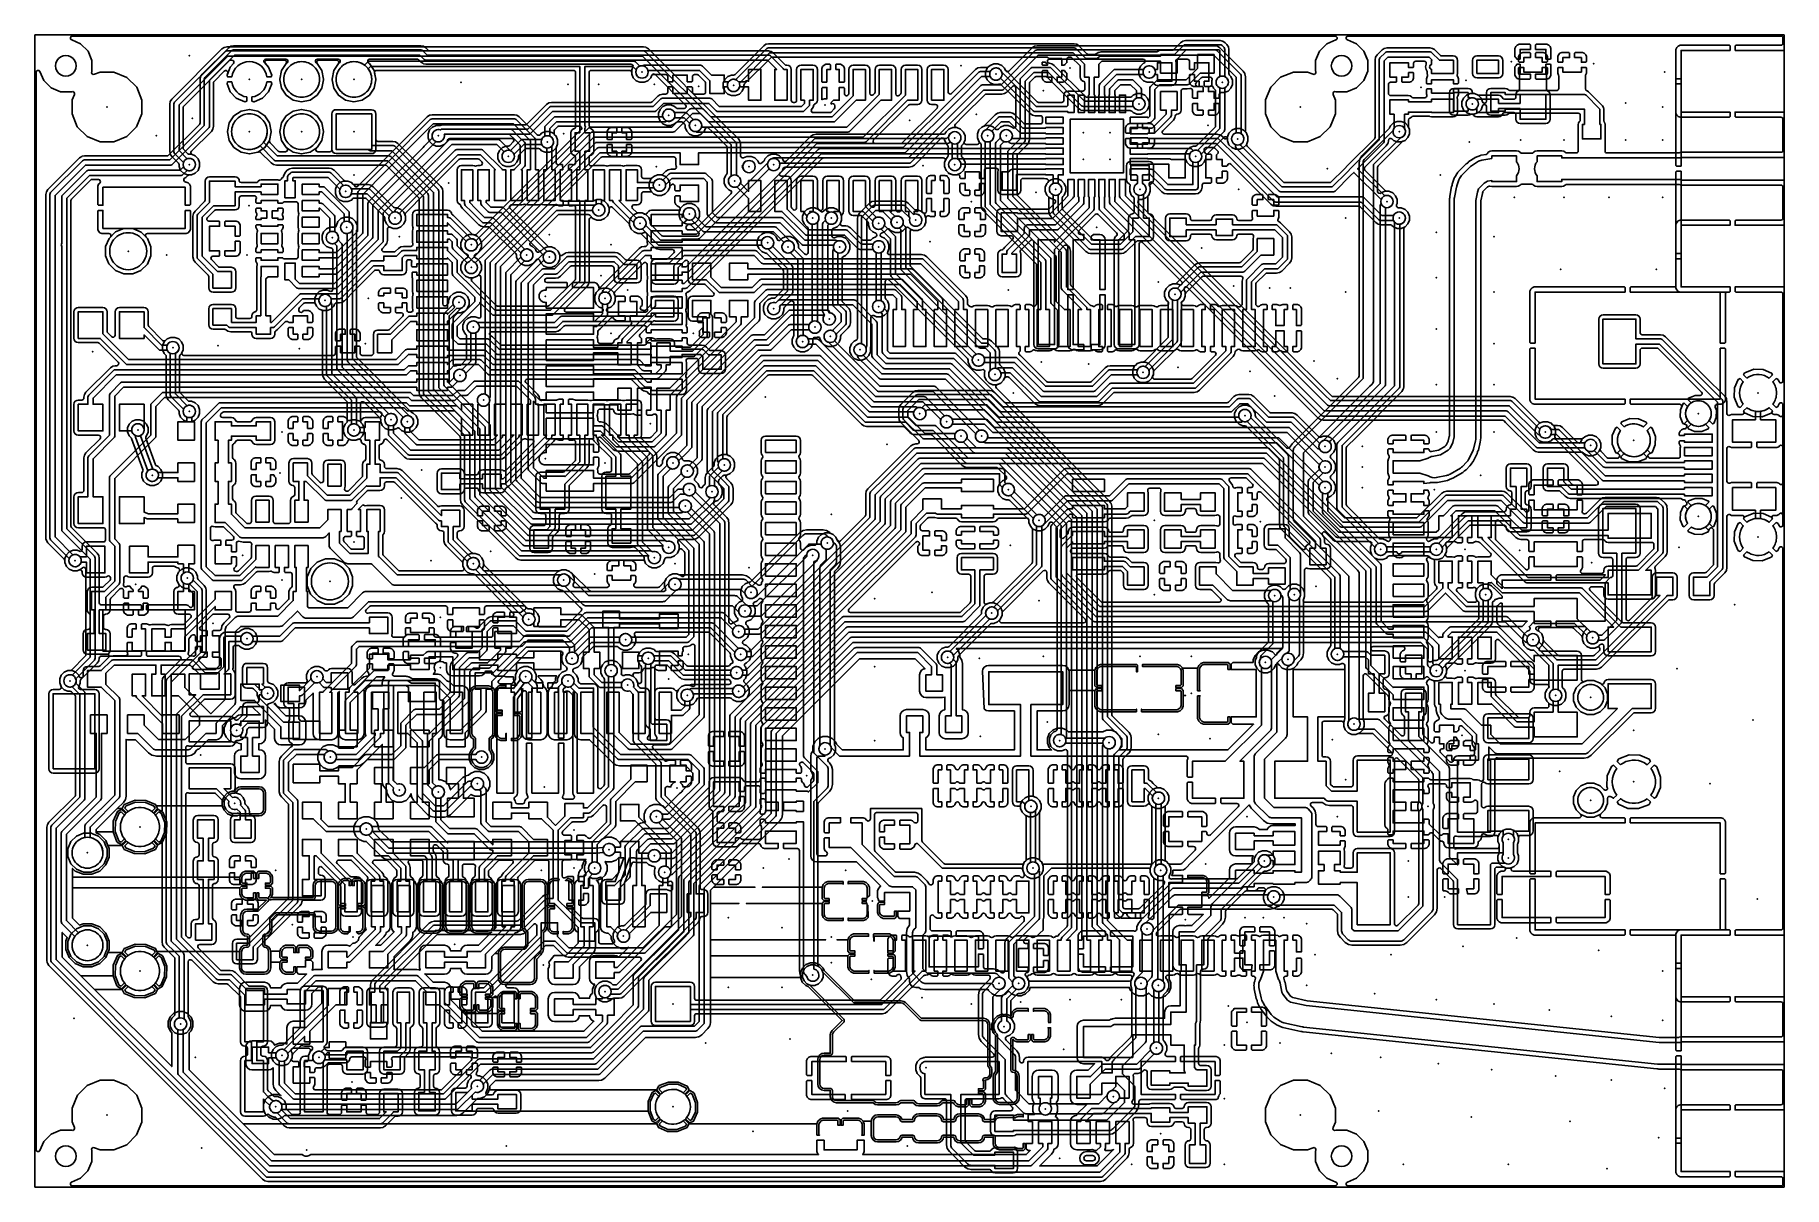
# Model space of a CAD drawing. Header units: millimetres. Extents: x 41 to 126, y -73 to -17.
import ezdxf

# ---------------------------------------------------------------- set-up
doc = ezdxf.new("R2010")
doc.units = ezdxf.units.MM
for name, color, linetype in [('Board', 5, 'Continuous'), ('Bottom', 70, 'Continuous'), ('Holes', 6, 'Continuous'), ('Top', 1, 'Continuous')]:
    doc.layers.add(name, color=color, linetype=linetype)

msp = doc.modelspace()

# ---------------------------------------------------------------- linework, layer by layer
at = {"layer": 'Board'}
msp.add_lwpolyline([(41, -73), (126, -73), (126, -17), (41, -17)], close=True, dxfattribs=at)
at = {"layer": 'Bottom'}
for points in [[(123.625, -17.75), (123.625, -17.529), (123.654, -17.5), (125.85, -17.5, 0.414214), (125.95, -17.4), (125.95, -17.15, 0.414213), (125.85, -17.05), (104.821, -17.05, 0.820314), (104.783, -17.242), (105.22, -17.424), (105.577, -17.782), (105.77, -18.248), (105.77, -18.754), (105.576, -19.22), (105.218, -19.577), (104.752, -19.77), (104.246, -19.77), (104.217, -19.758, 0.668178), (104.087, -19.888), (104.2, -20.163), (104.2, -20.84), (103.94, -21.464), (103.462, -21.942), (102.837, -22.2), (102.16, -22.2), (101.536, -21.94), (101.058, -21.462), (100.8, -20.837), (100.8, -20.16), (101.06, -19.536), (101.538, -19.058), (102.163, -18.8), (102.84, -18.8), (103.112, -18.913, 0.66818), (103.243, -18.783), (103.23, -18.752), (103.23, -18.246), (103.424, -17.78), (103.782, -17.423), (104.218, -17.242, 0.821045), (104.18, -17.05), (42.821, -17.05, 0.820314), (42.783, -17.242), (43.22, -17.424), (43.577, -17.782), (43.77, -18.248), (43.77, -18.754), (43.758, -18.783, 0.668178), (43.888, -18.913), (44.163, -18.8), (44.84, -18.8), (45.464, -19.06), (45.942, -19.538), (46.2, -20.163), (46.2, -20.84), (45.94, -21.464), (45.462, -21.942), (44.837, -22.2), (44.16, -22.2), (43.536, -21.94), (43.058, -21.462), (42.8, -20.837), (42.8, -20.16), (42.913, -19.888, 0.66818), (42.783, -19.757), (42.752, -19.77), (42.246, -19.77), (41.78, -19.576), (41.423, -19.218), (41.242, -18.782, 0.821045), (41.05, -18.82), (41.05, -27.748), (41.05, -55.5), (41.05, -71.179, 0.820313), (41.242, -71.217), (41.424, -70.78), (41.782, -70.423), (42.248, -70.23), (42.754, -70.23), (42.783, -70.242, 0.668178), (42.913, -70.112), (42.8, -69.837), (42.8, -69.16), (43.06, -68.536), (43.538, -68.058), (44.163, -67.8), (44.84, -67.8), (45.464, -68.06), (45.942, -68.538), (46.2, -69.163), (46.2, -69.84), (45.94, -70.464), (45.462, -70.942), (44.837, -71.2), (44.16, -71.2), (43.888, -71.087, 0.66818), (43.757, -71.217), (43.77, -71.248), (43.77, -71.754), (43.576, -72.22), (43.218, -72.577), (42.782, -72.758, 0.821045), (42.82, -72.95), (104.179, -72.95, 0.820313), (104.217, -72.758), (103.78, -72.576), (103.423, -72.218), (103.23, -71.752), (103.23, -71.246), (103.242, -71.217, 0.668178), (103.112, -71.087), (102.837, -71.2), (102.16, -71.2), (101.536, -70.94), (101.058, -70.462), (100.8, -69.837), (100.8, -69.16), (101.06, -68.536), (101.538, -68.058), (102.163, -67.8), (102.84, -67.8), (103.464, -68.06), (103.942, -68.538), (104.2, -69.163), (104.2, -69.84), (104.087, -70.112, 0.66818), (104.217, -70.243), (104.248, -70.23), (104.754, -70.23), (105.22, -70.424), (105.577, -70.782), (105.77, -71.248), (105.77, -71.754), (105.576, -72.22), (105.218, -72.577), (104.782, -72.758, 0.821045), (104.82, -72.95), (125.85, -72.95, 0.414214), (125.95, -72.85), (125.95, -72.6, 0.414214), (125.85, -72.5), (123.654, -72.5), (123.625, -72.471), (123.625, -72.25), (126, -72.25), (126, -60.75), (123.625, -60.75), (123.625, -60.529), (123.654, -60.5), (125.85, -60.5, 0.414213), (125.95, -60.4), (125.95, -41.977, 0.812489), (125.758, -41.937), (125.706, -42.056), (125.614, -42.101), (125.456, -41.943, 0.162934), (125.637, -41.401, 0.162934), (125.456, -40.859), (125.614, -40.701), (125.715, -40.75), (125.722, -40.76), (125.757, -40.85, 0.828934), (125.95, -40.814), (125.95, -34.977, 0.812489), (125.758, -34.937), (125.706, -35.056), (125.614, -35.101), (125.456, -34.943, 0.162934), (125.637, -34.401, 0.162934), (125.456, -33.859), (125.614, -33.701), (125.715, -33.75), (125.722, -33.76), (125.757, -33.85, 0.828934), (125.95, -33.814), (125.95, -29.6, 0.414213), (125.85, -29.5), (123.654, -29.5), (123.625, -29.471), (123.625, -29.25), (126, -29.25), (126, -17.75)], [(56.783, -32.137), (56.771, -32.125), (56.55, -32.125), (56.55, -32.45), (55.85, -32.45), (55.85, -32.125), (55.629, -32.125), (55.6, -32.154), (55.6, -32.475, -0.414214), (55.5, -32.575), (48.235, -32.575, -0.534791), (48.143, -32.437), (48.2, -32.3), (48.2, -32.101), (48.124, -31.917), (47.984, -31.776), (47.8, -31.7), (47.601, -31.7), (47.417, -31.776), (47.347, -31.846, -0.198685), (47.276, -31.875), (47.276, -31.875, -0.198912), (47.205, -31.846), (46.535, -31.176, -0.198912), (46.506, -31.105), (46.506, -30.459), (46.49, -30.377), (46.446, -30.308), (46.379, -30.262), (46.29, -30.244), (45.109, -30.244), (45.027, -30.26), (44.958, -30.304), (44.912, -30.371), (44.894, -30.46), (44.894, -31.593, -0.668179), (44.723, -31.664), (44.535, -31.476, -0.198912), (44.506, -31.405), (44.506, -30.459), (44.49, -30.377), (44.446, -30.308), (44.379, -30.262), (44.29, -30.244), (43.109, -30.244), (43.027, -30.26), (42.958, -30.304), (42.912, -30.371), (42.894, -30.46), (42.894, -31.741), (42.91, -31.823), (42.954, -31.892), (43.021, -31.938), (43.11, -31.956), (44.055, -31.956, -0.198912), (44.126, -31.985), (45.045, -32.904, -0.668177), (44.974, -33.075), (44.91, -33.075), (44.776, -33.102), (44.663, -33.177), (43.477, -34.363), (43.402, -34.476), (43.375, -34.61), (43.375, -34.644, -0.414214), (43.275, -34.744), (43.109, -34.744), (43.027, -34.76), (42.958, -34.804), (42.912, -34.871), (42.894, -34.96), (42.894, -36.241), (42.91, -36.323), (42.954, -36.392), (43.021, -36.438), (43.11, -36.456), (44.093, -36.456, -0.668178), (44.164, -36.627), (43.477, -37.313), (43.402, -37.426), (43.375, -37.56), (43.375, -39.144, -0.414214), (43.275, -39.244), (43.109, -39.244), (43.027, -39.26), (42.958, -39.304), (42.912, -39.371), (42.894, -39.46), (42.894, -40.741), (42.91, -40.823), (42.954, -40.892), (43.021, -40.938), (43.11, -40.956), (44.291, -40.956), (44.307, -40.953, -0.469797), (44.425, -41.051), (44.425, -41.544, -0.414214), (44.325, -41.644), (43.509, -41.644), (43.427, -41.66), (43.358, -41.704), (43.312, -41.771), (43.294, -41.86), (43.294, -42.002, -0.534792), (43.156, -42.094), (43.05, -42.05), (42.851, -42.05), (42.667, -42.126), (42.526, -42.266), (42.45, -42.45), (42.45, -42.649), (42.526, -42.833), (42.666, -42.974), (42.85, -43.05), (43.049, -43.05), (43.156, -43.006, -0.53423), (43.294, -43.098), (43.294, -43.141), (43.31, -43.223), (43.354, -43.292), (43.421, -43.338), (43.51, -43.356), (44.391, -43.356), (44.473, -43.34), (44.521, -43.31, -0.593522), (44.675, -43.394), (44.675, -43.424, -0.198912), (44.646, -43.495), (44.326, -43.815, -0.198912), (44.255, -43.844), (43.759, -43.844), (43.677, -43.86), (43.608, -43.904), (43.562, -43.971), (43.544, -44.06), (43.544, -44.941), (43.56, -45.023), (43.604, -45.092), (43.631, -45.111, -0.247736), (43.675, -45.194), (43.675, -45.794, -0.414214), (43.575, -45.894), (43.559, -45.894), (43.477, -45.91), (43.408, -45.954), (43.362, -46.021), (43.344, -46.11), (43.344, -46.891), (43.36, -46.973), (43.404, -47.042), (43.471, -47.088), (43.56, -47.106), (44.441, -47.106), (44.487, -47.097, -0.269321), (44.582, -47.131, -0.233129), (44.594, -47.043), (44.638, -46.979), (44.656, -46.89), (44.656, -46.109), (44.64, -46.027), (44.596, -45.958), (44.529, -45.912), (44.461, -45.898), (44.44, -45.894), (44.425, -45.894, -0.414214), (44.325, -45.794), (44.325, -45.256, -0.414214), (44.425, -45.156), (44.441, -45.156), (44.523, -45.14), (44.592, -45.096), (44.638, -45.029), (44.656, -44.94), (44.656, -44.612), (44.656, -44.445, -0.198913), (44.685, -44.374), (45.129, -43.93, -0.668178), (45.3, -44.001), (45.3, -44.346), (45.329, -44.375), (45.55, -44.375), (45.55, -44.05), (45.775, -44.05), (45.775, -43.973, -0.02346), (45.75, -43.96, -0.178707), (45.617, -43.8), (45.5, -43.8), (45.437, -43.826, -0.599376), (45.3, -43.714), (45.325, -43.59), (45.325, -43.394, -0.602903), (45.481, -43.311), (45.521, -43.338), (45.61, -43.356), (46.491, -43.356), (46.573, -43.34), (46.642, -43.296), (46.688, -43.229), (46.706, -43.14), (46.706, -42.925, -0.414214), (46.806, -42.825), (47.748, -42.825, -0.150983), (47.804, -42.842), (47.871, -42.888), (47.945, -42.903, -0.356832), (48.025, -43.001), (48.025, -43.026, -0.199138), (47.996, -43.097), (47.976, -43.116), (47.9, -43.3), (47.9, -43.499), (47.976, -43.683, -0.598766), (47.923, -43.851), (47.877, -43.86), (47.808, -43.904), (47.762, -43.971), (47.744, -44.06), (47.744, -44.941), (47.76, -45.023), (47.804, -45.092), (47.871, -45.138), (47.96, -45.156), (48.493, -45.156, -0.668179), (48.564, -45.327), (48.256, -45.635, -0.198912), (48.185, -45.664), (47.634, -45.664), (47.552, -45.68), (47.53, -45.694, -0.301459), (47.419, -45.692), (47.404, -45.682), (47.315, -45.664), (46.684, -45.664), (46.6, -45.68, -0.223985), (46.518, -45.658), (46.425, -45.62), (46.204, -45.62), (46.175, -45.649), (46.175, -45.87), (46.375, -45.87), (46.375, -46.93), (45.725, -46.93), (45.725, -46.525), (45.504, -46.525), (45.475, -46.554), (45.475, -46.98), (45.499, -47.037, -0.534512), (45.406, -47.175), (44.81, -47.175), (44.696, -47.198, -0.272098), (44.601, -47.164, -0.328915), (44.563, -47.277), (44.176, -47.665, -0.198912), (44.105, -47.694), (43.559, -47.694), (43.477, -47.71), (43.408, -47.754), (43.362, -47.821), (43.344, -47.91), (43.344, -48.146, -0.821043), (43.152, -48.184), (43.124, -48.117), (42.984, -47.976), (42.8, -47.9), (42.601, -47.9), (42.417, -47.976), (42.276, -48.116), (42.2, -48.3), (42.2, -48.499), (42.276, -48.683), (42.416, -48.824), (42.6, -48.9), (42.699, -48.9, -0.198685), (42.77, -48.929), (42.946, -49.105, -0.198912), (42.975, -49.176), (42.975, -53.924, -0.198912), (42.946, -53.995), (41.677, -55.263), (41.602, -55.376), (41.575, -55.51), (41.575, -61.99), (41.595, -62.093), (41.602, -62.124), (41.677, -62.237), (47.37, -67.93, -0.00094), (47.37, -67.93), (52.063, -72.623), (52.176, -72.698), (52.31, -72.725), (92.79, -72.725), (92.916, -72.7), (92.924, -72.698), (93.037, -72.623), (94.073, -71.587), (94.148, -71.474), (94.175, -71.34), (94.175, -71.167, -0.334887), (94.248, -71.071), (94.317, -71.026), (94.363, -70.959), (94.381, -70.87), (94.381, -69.829), (94.365, -69.743, -0.4698), (94.463, -69.625), (94.944, -69.625, -0.414214), (95.044, -69.725), (95.044, -69.841), (95.06, -69.923), (95.104, -69.992), (95.171, -70.038), (95.26, -70.056), (96.141, -70.056), (96.223, -70.04), (96.292, -69.996), (96.338, -69.929), (96.343, -69.905, -0.356831), (96.441, -69.825), (96.749, -69.825, -0.360729), (96.847, -69.907), (96.86, -69.973), (96.904, -70.042), (96.971, -70.088), (97.06, -70.106), (97.075, -70.106, -0.414214), (97.175, -70.206), (97.175, -70.649, -0.360729), (97.093, -70.747), (97.027, -70.76), (96.958, -70.804), (96.912, -70.871), (96.894, -70.96), (96.894, -71.841), (96.91, -71.923), (96.954, -71.992), (97.021, -72.038), (97.11, -72.056), (97.891, -72.056), (97.973, -72.04), (98.042, -71.996), (98.088, -71.929), (98.106, -71.84), (98.106, -70.959), (98.09, -70.877), (98.046, -70.808), (97.979, -70.762), (97.905, -70.747, -0.356832), (97.825, -70.649), (97.825, -70.206, -0.414214), (97.925, -70.106), (97.941, -70.106), (98.023, -70.09), (98.092, -70.046), (98.138, -69.979), (98.156, -69.89), (98.156, -69.109), (98.14, -69.027), (98.096, -68.958), (98.029, -68.912), (97.94, -68.894), (97.059, -68.894), (96.977, -68.91), (96.908, -68.954), (96.862, -69.021), (96.847, -69.095, -0.356832), (96.749, -69.175), (96.442, -69.175, -0.360726), (96.343, -69.093), (96.34, -69.077), (96.296, -69.008), (96.229, -68.962), (96.14, -68.944), (95.259, -68.944), (95.176, -68.96, -0.141003), (95.123, -68.975), (94.405, -68.975, -0.602902), (94.322, -68.819), (94.363, -68.759), (94.381, -68.67), (94.381, -67.629), (94.374, -67.593, -0.469797), (94.472, -67.475), (94.59, -67.475), (94.716, -67.45), (94.724, -67.448), (94.837, -67.373), (94.873, -67.336, -0.668178), (95.044, -67.407), (95.044, -68.041), (95.06, -68.123), (95.104, -68.192), (95.171, -68.238), (95.26, -68.256), (96.141, -68.256), (96.223, -68.24), (96.292, -68.196), (96.294, -68.194, -0.247739), (96.376, -68.15), (96.79, -68.15, -0.25508), (96.874, -68.196), (96.904, -68.242), (96.971, -68.288), (97.06, -68.306), (97.941, -68.306), (98.023, -68.29), (98.092, -68.246), (98.138, -68.179), (98.156, -68.09), (98.156, -67.309), (98.14, -67.227), (98.096, -67.158), (98.029, -67.112), (97.94, -67.094), (97.65, -67.094, -0.414214), (97.55, -66.994), (97.55, -66.612), (97.55, -66.266, -0.150983), (97.567, -66.209), (97.588, -66.179), (97.606, -66.09), (97.606, -65.412), (97.606, -65.114, -0.093498), (97.613, -65.077), (97.65, -64.89), (97.65, -64.43), (97.65, -62.506, -0.414214), (97.75, -62.406), (97.791, -62.406), (97.873, -62.39), (97.942, -62.346), (97.988, -62.279), (98.006, -62.19), (98.006, -61.513), (98.006, -60.972, -0.198912), (98.035, -60.901), (98.477, -60.46), (98.711, -60.225), (98.814, -60.071), (98.85, -59.89), (98.85, -59.628, -0.198912), (98.879, -59.557), (99.801, -58.635, -0.198912), (99.872, -58.606), (100.241, -58.606), (100.323, -58.59), (100.392, -58.546), (100.428, -58.494, -0.247736), (100.511, -58.45), (100.701, -58.45, -0.64439), (100.777, -58.616), (100.7, -58.8), (100.7, -58.999), (100.776, -59.183), (100.916, -59.324), (101.045, -59.377, -0.048909), (101.062, -59.386), (101.179, -59.464), (101.36, -59.5), (104.022, -59.5, -0.198912), (104.093, -59.529), (104.182, -59.618, -0.00094), (104.182, -59.618), (104.271, -59.707, -0.198912), (104.3, -59.778), (104.3, -60.54), (104.336, -60.721), (104.439, -60.875), (104.675, -61.111), (104.829, -61.214), (105.01, -61.25), (107.34, -61.25), (107.521, -61.214), (107.675, -61.111), (109.011, -59.775), (109.114, -59.621), (109.15, -59.44), (109.15, -57.589, -0.668178), (109.321, -57.519), (109.903, -58.101, -0.198912), (109.933, -58.172), (109.933, -60.241), (109.948, -60.323), (109.992, -60.392), (110.059, -60.438), (110.148, -60.456), (111.729, -60.456), (111.812, -60.44), (111.881, -60.396), (111.926, -60.329), (111.944, -60.24), (111.944, -58.013), (111.944, -57.55, -0.414214), (112.044, -57.45), (112.36, -57.45, -0.098712), (112.398, -57.458), (112.5, -57.5), (112.699, -57.5), (112.883, -57.424), (113.024, -57.284), (113.1, -57.1), (113.1, -56.901), (113.058, -56.798, -0.098271), (113.05, -56.76), (113.05, -56.34, -0.098712), (113.058, -56.302), (113.1, -56.2), (113.1, -56.001), (113.024, -55.817), (112.884, -55.676), (112.7, -55.6), (112.501, -55.6), (112.317, -55.676), (112.176, -55.816), (112.1, -56), (112.1, -56.199), (112.142, -56.302, -0.098271), (112.15, -56.34), (112.15, -56.45, -0.414214), (112.05, -56.55), (111.767, -56.55, -0.049993), (111.748, -56.548), (111.728, -56.544), (110.148, -56.544), (110.068, -56.559, -0.4698), (109.95, -56.461), (109.95, -56.038, -0.474023), (110.07, -55.94), (110.148, -55.956), (111.729, -55.956), (111.812, -55.94), (111.881, -55.896), (111.926, -55.829), (111.944, -55.74), (111.944, -55.23), (111.944, -52.335), (111.944, -52.259), (111.944, -52.257, -0.531193), (112.062, -52.14), (112.11, -52.15), (116.29, -52.15), (116.471, -52.114), (116.625, -52.011), (118.661, -49.975, -0.198912), (118.732, -49.946), (119.541, -49.946), (119.623, -49.93), (119.692, -49.886), (119.738, -49.819), (119.756, -49.73), (119.756, -48.549), (119.74, -48.467), (119.696, -48.398), (119.629, -48.352), (119.54, -48.334), (117.459, -48.334), (117.377, -48.35), (117.308, -48.394), (117.262, -48.461), (117.26, -48.473, -0.5985), (117.091, -48.524), (117.068, -48.501), (116.765, -48.375), (116.437, -48.375), (116.294, -48.434, -0.53423), (116.156, -48.341), (116.156, -47.169), (116.14, -47.087), (116.096, -47.018), (116.029, -46.972), (115.94, -46.954), (114.194, -46.954, -0.668495), (114.124, -46.783), (114.224, -46.684), (114.3, -46.5), (114.3, -46.301), (114.224, -46.117), (114.084, -45.977, -0.667862), (114.155, -45.806), (115.705, -45.806, -0.198912), (115.776, -45.835), (116.171, -46.23, -0.19914), (116.2, -46.301), (116.2, -46.399), (116.276, -46.583), (116.416, -46.724), (116.6, -46.8), (116.799, -46.8), (116.983, -46.724), (117.073, -46.634, -0.667862), (117.244, -46.704), (117.244, -46.971), (117.26, -47.053), (117.304, -47.122), (117.371, -47.168), (117.46, -47.186), (119.541, -47.186), (119.623, -47.17), (119.692, -47.126), (119.738, -47.059), (119.756, -46.97), (119.756, -45.789), (119.74, -45.707), (119.696, -45.638), (119.629, -45.592), (119.54, -45.574), (118.195, -45.574, -0.198912), (118.124, -45.545), (116.575, -43.996, -0.668179), (116.646, -43.825), (117.144, -43.825, -0.414213), (117.244, -43.925), (117.244, -44.211), (117.26, -44.293), (117.304, -44.362), (117.371, -44.408), (117.46, -44.426), (119.541, -44.426), (119.623, -44.41), (119.692, -44.366), (119.738, -44.299), (119.756, -44.21), (119.756, -43.029), (119.74, -42.946, -0.343964), (119.755, -42.824), (120.223, -42.357), (120.293, -42.252), (120.298, -42.244), (120.3, -42.238), (120.325, -42.11), (120.325, -41.625), (120.325, -41.059), (120.325, -40.581), (120.325, -40.01), (120.312, -39.945), (120.298, -39.876), (120.246, -39.798), (120.223, -39.763), (120.037, -39.577), (119.924, -39.502), (119.909, -39.499), (119.79, -39.475), (117.31, -39.475), (117.176, -39.502), (117.063, -39.577), (116.395, -40.246, -0.198912), (116.324, -40.275), (116.289, -40.275, -0.53451), (116.197, -40.137), (116.2, -40.13), (116.2, -39.634), (116.171, -39.605), (115.95, -39.605), (115.95, -40.08), (113.85, -40.08), (113.85, -39.605), (113.629, -39.605), (113.6, -39.634), (113.6, -40.099, -0.668179), (113.429, -40.17), (112.537, -39.277), (112.424, -39.202), (112.406, -39.198), (112.29, -39.175), (109.61, -39.175), (109.476, -39.202), (109.363, -39.277), (108.195, -40.446, -0.198912), (108.124, -40.475), (104.676, -40.475, -0.198912), (104.605, -40.446), (103.806, -39.647, -0.53479), (103.839, -39.484), (103.983, -39.424), (104.124, -39.284), (104.2, -39.1), (104.2, -38.901), (104.178, -38.849), (104.124, -38.717), (103.978, -38.571, -0.414214), (103.978, -38.429), (104.124, -38.284), (104.2, -38.1), (104.2, -37.901), (104.124, -37.717), (103.978, -37.571, -0.414214), (103.978, -37.429), (104.124, -37.284), (104.2, -37.1), (104.2, -36.901), (104.124, -36.717), (103.984, -36.576), (103.8, -36.5), (103.601, -36.5), (103.492, -36.545, -0.303108), (103.383, -36.523), (102.337, -35.477), (102.224, -35.402), (102.206, -35.398), (102.09, -35.375), (101.076, -35.375, -0.198912), (101.005, -35.346), (100.237, -34.577), (100.124, -34.502), (100.116, -34.5), (99.99, -34.475), (99.51, -34.475), (99.376, -34.502), (99.263, -34.577), (98.995, -34.846, -0.198913), (98.924, -34.875), (88.176, -34.875, -0.198912), (88.105, -34.846), (87.637, -34.377), (87.524, -34.302), (87.516, -34.3), (87.39, -34.275), (83.91, -34.275), (83.784, -34.3), (83.776, -34.302), (83.663, -34.377), (83.077, -34.963), (83.002, -35.076), (83, -35.082), (82.975, -35.21), (82.975, -35.59), (82.993, -35.68), (83.002, -35.724), (83.077, -35.837), (83.945, -36.704, -0.668178), (83.874, -36.875), (83.81, -36.875), (83.691, -36.899), (83.676, -36.902), (83.563, -36.977), (82.17, -38.37, -0.00094), (82.17, -38.37), (81.477, -39.063), (81.402, -39.176), (81.375, -39.31), (81.375, -40.324, -0.198912), (81.346, -40.395), (80.147, -41.594, -0.534792), (79.984, -41.561), (79.924, -41.417), (79.784, -41.276), (79.681, -41.234, -0.098271), (79.648, -41.212), (79.625, -41.189), (79.471, -41.086), (79.29, -41.05), (78.51, -41.05), (78.329, -41.086), (78.175, -41.189), (75.793, -43.571, -0.19914), (75.722, -43.6), (75.701, -43.6), (75.517, -43.676), (75.376, -43.816), (75.3, -44), (75.3, -44.199), (75.383, -44.399, -0.414213), (75.328, -44.53), (75.217, -44.576), (75.076, -44.716), (75, -44.9), (75, -45.099), (75.076, -45.283), (75.131, -45.338, -0.534511), (75.098, -45.501), (74.917, -45.576), (74.896, -45.597, -0.667863), (74.725, -45.527), (74.725, -40.71), (74.71, -40.632), (74.698, -40.576), (74.623, -40.463), (74.006, -39.847, -0.534791), (74.039, -39.684), (74.183, -39.624), (74.324, -39.484), (74.4, -39.3), (74.4, -39.101), (74.324, -38.917), (74.254, -38.847, -0.198685), (74.225, -38.776), (74.225, -38.676, -0.198912), (74.254, -38.605), (74.43, -38.429, -0.19914), (74.501, -38.4), (74.599, -38.4), (74.783, -38.324), (74.924, -38.184), (75, -38), (75, -37.801), (74.924, -37.617), (74.784, -37.476), (74.6, -37.4), (74.401, -37.4), (74.217, -37.476), (74.076, -37.616), (74, -37.8), (74, -37.899, -0.198685), (73.971, -37.97), (73.677, -38.263), (73.602, -38.376), (73.6, -38.382), (73.575, -38.51), (73.575, -38.776, -0.19914), (73.546, -38.847), (73.476, -38.916), (73.463, -38.948, -0.668179), (73.278, -38.948), (73.224, -38.817), (73.078, -38.671, -0.414212), (73.078, -38.529), (73.124, -38.484), (73.2, -38.3), (73.2, -38.101), (73.124, -37.917), (72.984, -37.776), (72.8, -37.7), (72.6, -37.7, -0.39406), (72.476, -37.643), (72.424, -37.517), (72.284, -37.376), (72.1, -37.3), (71.901, -37.3), (71.717, -37.376), (71.576, -37.516), (71.5, -37.7), (71.5, -37.799, -0.198685), (71.471, -37.87), (71.396, -37.945, -0.668179), (71.225, -37.874), (71.225, -37.51), (71.198, -37.376), (71.134, -37.281), (71.123, -37.263), (70.488, -36.629, -0.251405), (70.461, -36.538), (70.481, -36.44), (70.481, -34.959), (70.465, -34.877), (70.421, -34.808), (70.354, -34.762), (70.265, -34.744), (69.734, -34.744), (69.651, -34.76, -0.25131), (69.557, -34.763), (69.465, -34.744), (68.934, -34.744), (68.851, -34.76, -0.25131), (68.757, -34.763), (68.665, -34.744), (68.134, -34.744), (68.051, -34.76, -0.25131), (67.957, -34.763), (67.865, -34.744), (67.334, -34.744), (67.292, -34.752, -0.164207), (67.229, -34.743), (67.125, -34.7), (66.954, -34.7), (66.925, -34.729), (66.925, -34.95), (67.075, -34.95), (67.075, -36.45), (66.925, -36.45), (66.925, -36.671), (66.954, -36.7), (67.125, -36.7), (67.137, -36.695, -0.534509), (67.275, -36.787), (67.275, -37.624, -0.198912), (67.246, -37.695), (66.726, -38.215, -0.198912), (66.655, -38.244), (65.559, -38.244), (65.477, -38.26), (65.408, -38.304), (65.362, -38.371), (65.344, -38.46), (65.344, -40.041), (65.36, -40.123), (65.404, -40.192), (65.471, -40.238), (65.56, -40.256), (65.725, -40.256, -0.414213), (65.825, -40.356), (65.825, -40.744, -0.414214), (65.725, -40.844), (65.259, -40.844), (65.177, -40.86), (65.108, -40.904), (65.062, -40.971), (65.044, -41.06), (65.044, -41.941), (65.06, -42.023), (65.104, -42.092), (65.171, -42.138), (65.26, -42.156), (65.941, -42.156), (66.023, -42.14), (66.092, -42.096), (66.138, -42.029), (66.156, -41.94), (66.156, -41.612), (66.156, -41.445, -0.198912), (66.185, -41.374), (66.373, -41.187), (66.437, -41.091), (66.448, -41.074), (66.471, -40.961), (66.475, -40.94), (66.475, -40.356, -0.414214), (66.575, -40.256), (66.741, -40.256), (66.823, -40.24), (66.892, -40.196), (66.938, -40.129), (66.956, -40.04), (66.956, -38.945, -0.198913), (66.985, -38.874), (67.823, -38.037), (67.898, -37.924), (67.925, -37.79), (67.925, -36.736, -0.474022), (68.045, -36.638), (68.081, -36.645, -0.198015), (68.144, -36.687), (68.177, -36.737), (68.996, -37.555, -0.198912), (69.025, -37.626), (69.025, -38.144, -0.414213), (68.925, -38.244), (68.759, -38.244), (68.677, -38.26), (68.608, -38.304), (68.562, -38.371), (68.544, -38.46), (68.544, -40.041), (68.56, -40.123), (68.604, -40.192), (68.671, -40.238), (68.76, -40.256), (68.925, -40.256, -0.414213), (69.025, -40.356), (69.025, -40.724, -0.255079), (68.979, -40.808), (68.908, -40.854), (68.862, -40.921), (68.844, -41.01), (68.844, -41.691), (68.86, -41.773), (68.904, -41.842), (68.971, -41.888), (69.06, -41.906), (69.941, -41.906), (70.023, -41.89), (70.027, -41.888, -0.409165), (70.164, -41.917), (70.177, -41.937), (70.571, -42.33, -0.19914), (70.6, -42.401), (70.6, -42.499), (70.676, -42.683), (70.816, -42.824), (71, -42.9), (71.199, -42.9), (71.383, -42.824), (71.524, -42.684), (71.6, -42.5, -0.41422), (71.7, -42.4), (71.899, -42.4), (72.083, -42.324), (72.224, -42.184), (72.284, -42.039, -0.534224), (72.447, -42.006), (72.47, -42.029), (72.546, -42.105, -0.198911), (72.575, -42.176), (72.575, -43.226, -0.668496), (72.404, -43.297), (72.384, -43.276), (72.2, -43.2), (72.001, -43.2), (71.817, -43.276), (71.676, -43.416), (71.634, -43.519, -0.098271), (71.612, -43.552), (71.343, -43.821, -0.198912), (71.272, -43.85), (70.195, -43.85, -0.668182), (70.124, -43.679), (70.162, -43.642), (70.2, -43.55), (70.2, -43.304), (70.171, -43.275), (69.95, -43.275), (69.95, -43.5), (69.05, -43.5), (69.05, -43.275), (68.829, -43.275), (68.8, -43.304), (68.8, -43.55), (68.838, -43.642), (68.876, -43.679, -0.668181), (68.805, -43.85), (67.246, -43.85, -0.534791), (67.154, -43.712), (67.2, -43.6), (67.2, -43.401), (67.124, -43.217), (66.984, -43.076), (66.8, -43), (66.601, -43), (66.498, -43.042, -0.098271), (66.46, -43.05), (62.846, -43.05, -0.534791), (62.754, -42.912), (62.8, -42.8), (62.8, -42.73), (62.8, -42.601), (62.724, -42.417), (62.584, -42.276), (62.4, -42.2), (62.301, -42.2, -0.198684), (62.23, -42.171), (61.554, -41.495, -0.198912), (61.525, -41.424), (61.525, -41.206, -0.414214), (61.625, -41.106), (61.641, -41.106), (61.723, -41.09), (61.792, -41.046), (61.838, -40.979), (61.856, -40.89), (61.856, -40.612), (61.856, -40.109), (61.854, -40.099), (61.84, -40.027), (61.796, -39.958), (61.729, -39.912), (61.64, -39.894), (60.759, -39.894), (60.676, -39.91, -0.343964), (60.554, -39.895), (58.837, -38.177), (58.724, -38.102), (58.706, -38.098), (58.59, -38.075), (58.081, -38.075, -0.414214), (57.981, -37.975), (57.981, -37.879), (57.965, -37.797), (57.921, -37.728), (57.854, -37.682), (57.805, -37.672, -0.35683), (57.725, -37.574), (57.725, -36.992, -0.360726), (57.807, -36.893), (57.823, -36.89), (57.892, -36.846), (57.938, -36.779), (57.948, -36.727, -0.598203), (58.117, -36.677), (58.963, -37.523), (59.039, -37.574), (59.076, -37.598), (59.21, -37.625), (63.59, -37.625), (63.716, -37.6), (63.724, -37.598), (63.837, -37.523), (64.623, -36.737), (64.655, -36.688, -0.201605), (64.72, -36.646), (64.749, -36.64, -0.251309), (64.843, -36.637), (64.935, -36.656), (65.143, -36.656, -0.668179), (65.214, -36.827), (63.876, -38.164, -0.360727), (63.749, -38.176), (63.729, -38.162), (63.64, -38.144), (62.759, -38.144), (62.677, -38.16), (62.608, -38.204), (62.562, -38.271), (62.557, -38.295, -0.35683), (62.459, -38.375), (61.951, -38.375, -0.360729), (61.853, -38.293), (61.84, -38.227), (61.796, -38.158), (61.729, -38.112), (61.64, -38.094), (60.759, -38.094), (60.677, -38.11), (60.608, -38.154), (60.562, -38.221), (60.544, -38.31), (60.544, -39.091), (60.56, -39.173), (60.604, -39.242), (60.671, -39.288), (60.76, -39.306), (61.641, -39.306), (61.723, -39.29), (61.792, -39.246), (61.838, -39.179), (61.853, -39.105, -0.356832), (61.951, -39.025), (62.458, -39.025, -0.360726), (62.557, -39.107), (62.56, -39.123), (62.604, -39.192), (62.671, -39.238), (62.76, -39.256), (63.641, -39.256), (63.723, -39.24), (63.792, -39.196), (63.838, -39.129), (63.849, -39.076, -0.292346), (63.923, -38.999), (64.037, -38.923), (66.223, -36.737), (66.251, -36.694, -0.357807), (66.373, -36.657), (66.475, -36.7), (66.646, -36.7), (66.675, -36.671), (66.675, -36.45), (66.525, -36.45), (66.525, -34.95), (66.675, -34.95), (66.675, -34.729), (66.646, -34.7), (66.475, -34.7), (66.374, -34.742, -0.177163), (66.306, -34.752), (66.265, -34.744), (65.734, -34.744), (65.636, -34.763, -0.411185), (65.52, -34.684), (65.498, -34.576), (65.443, -34.493), (65.423, -34.463), (64.855, -33.896, -0.668179), (64.926, -33.725), (69.924, -33.725, -0.198912), (69.995, -33.754), (70.463, -34.223), (70.576, -34.298), (70.584, -34.3), (70.708, -34.325, -0.203402), (70.773, -34.369), (70.804, -34.417), (70.871, -34.463), (70.96, -34.481), (72.441, -34.481), (72.523, -34.465), (72.592, -34.421), (72.638, -34.354), (72.656, -34.265), (72.656, -33.734), (72.64, -33.651, -0.25131), (72.637, -33.557), (72.656, -33.465), (72.656, -32.934), (72.639, -32.843, -0.469801), (72.737, -32.725), (73.144, -32.725, -0.414213), (73.244, -32.825), (73.244, -33.241), (73.26, -33.323), (73.304, -33.392), (73.371, -33.438), (73.46, -33.456), (74.341, -33.456), (74.423, -33.44), (74.492, -33.396), (74.538, -33.329), (74.556, -33.24), (74.556, -32.559), (74.54, -32.477), (74.496, -32.408), (74.429, -32.362), (74.34, -32.344), (73.845, -32.344, -0.198912), (73.774, -32.315), (73.637, -32.177), (73.524, -32.102), (73.506, -32.098), (73.39, -32.075), (72.787, -32.075, -0.534513), (72.695, -31.937), (72.7, -31.925), (72.7, -31.754), (72.671, -31.725), (72.45, -31.725), (72.45, -31.875), (70.95, -31.875), (70.95, -31.725), (70.729, -31.725), (70.7, -31.754), (70.7, -31.925), (70.705, -31.937, -0.534513), (70.613, -32.075), (63.676, -32.075, -0.198912), (63.605, -32.046), (63.237, -31.677), (63.133, -31.608, -0.741649), (63.189, -31.425), (66.29, -31.425), (66.416, -31.4), (66.424, -31.398), (66.537, -31.323), (66.705, -31.154, -0.198912), (66.776, -31.125), (70.613, -31.125, -0.534513), (70.705, -31.263), (70.7, -31.275), (70.7, -31.446), (70.729, -31.475), (70.95, -31.475), (70.95, -31.325), (72.45, -31.325), (72.45, -31.475), (72.671, -31.475), (72.7, -31.446), (72.7, -31.275), (72.69, -31.251), (72.658, -31.174, -0.177165), (72.648, -31.106), (72.656, -31.065), (72.656, -30.68), (72.656, -30.534), (72.64, -30.451, -0.25131), (72.637, -30.357), (72.656, -30.265), (72.656, -29.734), (72.64, -29.651, -0.288272), (72.644, -29.545), (72.645, -29.543, -0.196291), (72.708, -29.501), (72.716, -29.5), (72.724, -29.498), (72.837, -29.423), (75.112, -27.148), (78.118, -24.142), (79.255, -23.004, -0.198912), (79.326, -22.975), (85.144, -22.975, -0.534791), (85.236, -23.113), (85.2, -23.2), (85.2, -23.399), (85.276, -23.583), (85.416, -23.724), (85.6, -23.8), (85.799, -23.8), (85.812, -23.795, -0.534234), (85.95, -23.887), (85.95, -23.946), (85.979, -23.975), (86.2, -23.975), (86.2, -23.65), (86.9, -23.65), (86.9, -23.975), (87.121, -23.975), (87.15, -23.946), (87.15, -23.596, -0.477618), (87.248, -23.475), (87.709, -23.475, -0.474022), (87.807, -23.595), (87.794, -23.66), (87.794, -24.541), (87.81, -24.623), (87.854, -24.692), (87.921, -24.738), (88.01, -24.756), (88.691, -24.756), (88.773, -24.74), (88.842, -24.696), (88.888, -24.629), (88.906, -24.54), (88.906, -24.075, -0.414214), (89.006, -23.975), (90.023, -23.975, -0.049991), (90.043, -23.977), (90.135, -23.996), (90.156, -23.996, -0.668493), (90.226, -24.166), (90.176, -24.216), (90.1, -24.4), (90.1, -24.599), (90.176, -24.783), (90.316, -24.924), (90.5, -25, -0.664312), (90.57, -25.171), (90.295, -25.446, -0.198913), (90.224, -25.475), (88.879, -25.475, -0.127373), (88.83, -25.462), (88.74, -25.444), (87.959, -25.444), (87.877, -25.46), (87.808, -25.504), (87.762, -25.571), (87.744, -25.66), (87.744, -26.541), (87.76, -26.623), (87.804, -26.692), (87.871, -26.738), (87.96, -26.756), (88.443, -26.756, -0.668179), (88.514, -26.927), (88.127, -27.313), (88.067, -27.403, -0.201603), (88.003, -27.445), (87.927, -27.46), (87.858, -27.504), (87.812, -27.571), (87.794, -27.66), (87.794, -28.541), (87.81, -28.623), (87.854, -28.692), (87.921, -28.738), (88.01, -28.756), (88.691, -28.756), (88.773, -28.74), (88.842, -28.696), (88.888, -28.629), (88.906, -28.54), (88.906, -27.659), (88.89, -27.576, -0.343964), (88.905, -27.454), (89.373, -26.986, -0.668178), (89.544, -27.057), (89.544, -32.041), (89.56, -32.123), (89.604, -32.192), (89.671, -32.238), (89.76, -32.256), (90.541, -32.256), (90.623, -32.24), (90.692, -32.196), (90.738, -32.129), (90.756, -32.04), (90.756, -29.525), (90.756, -27.545, -0.198912), (90.785, -27.474), (91.022, -27.237, -0.668178), (91.193, -27.308), (91.193, -29.375), (91.45, -29.375), (91.45, -26.95), (91.975, -26.95), (91.975, -26.693), (91.808, -26.693, -0.668178), (91.737, -26.522), (92.529, -25.73, -0.414214), (92.671, -25.73), (93.564, -26.624, -0.478262), (93.547, -26.778), (93.508, -26.804), (93.462, -26.871), (93.444, -26.96), (93.444, -32.041), (93.46, -32.123), (93.504, -32.192), (93.571, -32.238), (93.66, -32.256), (94.441, -32.256), (94.523, -32.24), (94.592, -32.196), (94.638, -32.129), (94.656, -32.04), (94.656, -27.157, -0.668179), (94.827, -27.086), (96.726, -28.986, -0.821043), (96.617, -29.149), (96.5, -29.1), (96.301, -29.1), (96.117, -29.176), (95.976, -29.316), (95.9, -29.5), (95.9, -29.699), (95.976, -29.883), (96.046, -29.953, -0.198685), (96.075, -30.024), (96.075, -31.674, -0.198912), (96.046, -31.745), (94.92, -32.871, -0.19914), (94.849, -32.9), (94.751, -32.9), (94.567, -32.976), (94.426, -33.116), (94.35, -33.3), (94.35, -33.499), (94.426, -33.683), (94.566, -33.824), (94.75, -33.9), (94.949, -33.9), (95.133, -33.824), (95.274, -33.684), (95.35, -33.5), (95.35, -33.401, -0.198685), (95.379, -33.33), (96.623, -32.087), (96.698, -31.974), (96.705, -31.943), (96.725, -31.84), (96.725, -30.024, -0.19914), (96.754, -29.953), (96.824, -29.884), (96.9, -29.7), (96.9, -29.501), (96.851, -29.383, -0.820314), (97.014, -29.274), (103.17, -35.43, -0.00094), (103.17, -35.43), (103.363, -35.623), (103.476, -35.698), (103.61, -35.725), (112.324, -35.725, -0.198912), (112.395, -35.754), (112.47, -35.83, -0.00094), (112.47, -35.83), (113.813, -37.173), (113.879, -37.217), (113.926, -37.248), (114.06, -37.275), (116.176, -37.275, -0.19914), (116.247, -37.304), (116.316, -37.374), (116.5, -37.45), (116.699, -37.45), (116.839, -37.392), (116.883, -37.374), (117.024, -37.234), (117.1, -37.05), (117.1, -36.908), (117.1, -36.851), (117.024, -36.667), (116.884, -36.526), (116.7, -36.45), (116.501, -36.45), (116.317, -36.526), (116.247, -36.596, -0.198685), (116.176, -36.625), (114.956, -36.625, -0.534791), (114.864, -36.487), (114.9, -36.4), (114.9, -36.201), (114.824, -36.017), (114.793, -35.986), (114.684, -35.876), (114.5, -35.8), (114.301, -35.8), (114.192, -35.845, -0.303108), (114.083, -35.823), (112.937, -34.677), (112.824, -34.602), (112.806, -34.598), (112.69, -34.575), (104.076, -34.575, -0.198912), (104.005, -34.546), (103.83, -34.37, -0.00094), (103.83, -34.37), (101.743, -32.283), (98.961, -29.501), (94.63, -25.171, -0.668493), (94.701, -25), (94.799, -25), (94.983, -24.924), (95.124, -24.784), (95.2, -24.6), (95.2, -24.401), (95.151, -24.283, -0.820314), (95.314, -24.174), (95.57, -24.43, -0.00094), (95.57, -24.43), (95.763, -24.623), (95.876, -24.698), (96.01, -24.725), (97.39, -24.725), (97.524, -24.698), (97.628, -24.628), (97.698, -24.524), (97.725, -24.39), (97.725, -24.298, -0.477618), (97.846, -24.2), (98.146, -24.2), (98.175, -24.171), (98.175, -23.95), (97.9, -23.95), (97.9, -23.05), (98.175, -23.05), (98.175, -22.829), (98.146, -22.8), (97.967, -22.8, -0.303585), (97.874, -22.738), (97.822, -22.613, -0.53423), (97.915, -22.475), (98.274, -22.475, -0.198912), (98.345, -22.504), (98.476, -22.636, -0.414214), (98.476, -22.777), (98.425, -22.829), (98.425, -23.05), (98.7, -23.05), (98.7, -23.375), (98.921, -23.375), (98.95, -23.346, -0.649915), (99.121, -23.28), (101.063, -25.223), (101.176, -25.298), (101.184, -25.3), (101.31, -25.325), (105.324, -25.325, -0.198912), (105.395, -25.354), (106.163, -26.123), (106.229, -26.167), (106.276, -26.198), (106.41, -26.225), (106.876, -26.225, -0.19914), (106.947, -26.254), (107.016, -26.324), (107.2, -26.4), (107.399, -26.4), (107.583, -26.324), (107.724, -26.184), (107.8, -26), (107.8, -25.801), (107.724, -25.617), (107.584, -25.476), (107.4, -25.4), (107.267, -25.4, -0.534511), (107.174, -25.262), (107.2, -25.2), (107.2, -25.001), (107.124, -24.817), (106.984, -24.676), (106.8, -24.6), (106.701, -24.6, -0.198685), (106.63, -24.571), (105.63, -23.571, -0.414214), (105.63, -23.429), (106.673, -22.387), (106.748, -22.274), (106.755, -22.243), (106.775, -22.14), (106.775, -22.124, -0.668494), (106.946, -22.053), (107.016, -22.124), (107.2, -22.2), (107.399, -22.2), (107.583, -22.124), (107.724, -21.984), (107.8, -21.8), (107.8, -21.601), (107.758, -21.498, -0.098271), (107.75, -21.46), (107.75, -21.137, -0.334887), (107.823, -21.041), (107.892, -20.996), (107.894, -20.994, -0.247739), (107.976, -20.95), (108.741, -20.95, -0.127373), (108.79, -20.963), (108.88, -20.981), (109.921, -20.981), (110.003, -20.965), (110.072, -20.921), (110.118, -20.854), (110.136, -20.765), (110.136, -20.469), (110.136, -20.134), (110.12, -20.05, -0.223985), (110.142, -19.968), (110.18, -19.875), (110.18, -19.654), (110.151, -19.625), (109.93, -19.625), (109.93, -19.825), (108.87, -19.825), (108.87, -19.625), (108.649, -19.625), (108.637, -19.637, -0.039453), (108.62, -19.681), (108.62, -19.875), (108.635, -19.912, -0.534515), (108.543, -20.05), (107.978, -20.05, -0.242532), (107.896, -20.008), (107.829, -19.962), (107.74, -19.944), (106.875, -19.944, -0.414214), (106.775, -19.844), (106.775, -19.4, -0.414214), (106.875, -19.3), (107.146, -19.3), (107.175, -19.271), (107.175, -19.05), (106.85, -19.05), (106.85, -18.35), (107.75, -18.35), (107.75, -18.575), (107.971, -18.575), (108, -18.546), (108, -18.375, -0.414213), (108.1, -18.275), (108.516, -18.275, -0.581251), (108.602, -18.426), (108.577, -18.55), (108.602, -18.674), (108.647, -18.742, -0.148336), (108.664, -18.798), (108.664, -18.866), (108.68, -18.95, -0.223985), (108.658, -19.032), (108.62, -19.125), (108.62, -19.346), (108.649, -19.375), (108.87, -19.375), (108.87, -19.175), (109.93, -19.175), (109.93, -19.375), (110.151, -19.375), (110.18, -19.346), (110.18, -19.125), (110.142, -19.033, -0.23278), (110.119, -18.947), (110.136, -18.865), (110.136, -18.234), (110.12, -18.152), (110.076, -18.083), (110.009, -18.037), (109.92, -18.019), (109.37, -18.019, -0.198912), (109.299, -17.99), (109.037, -17.727), (109.016, -17.714), (108.924, -17.652), (108.916, -17.65), (108.79, -17.625), (106.71, -17.625), (106.576, -17.652), (106.463, -17.727), (106.227, -17.963), (106.152, -18.076), (106.15, -18.082), (106.125, -18.21), (106.125, -21.974, -0.198912), (106.096, -22.045), (104.82, -23.32, -0.00094), (104.82, -23.32), (104.62, -23.52, -0.000941), (104.62, -23.52), (103.995, -24.146, -0.198912), (103.924, -24.175), (101.726, -24.175, -0.198912), (101.655, -24.146), (99.912, -22.402, -0.303585), (99.89, -22.293), (99.95, -22.15), (99.95, -21.951), (99.874, -21.767), (99.734, -21.626), (99.55, -21.55), (99.351, -21.55), (99.167, -21.626), (99.026, -21.766), (98.95, -21.95, -0.664311), (98.779, -22.02), (98.687, -21.927), (98.574, -21.852), (98.556, -21.848), (98.44, -21.825), (95.876, -21.825, -0.668179), (95.805, -21.654), (96.323, -21.137), (96.398, -21.024), (96.416, -20.934, -0.306177), (96.496, -20.855), (96.573, -20.84), (96.642, -20.796), (96.688, -20.729), (96.706, -20.64), (96.706, -20.312), (96.706, -19.759), (96.703, -19.743, -0.469798), (96.801, -19.625), (96.99, -19.625), (97.116, -19.6), (97.13, -19.597, -0.472965), (97.25, -19.695), (97.25, -20.046), (97.279, -20.075), (97.5, -20.075), (97.5, -19.75), (97.775, -19.75), (97.775, -19.529), (97.746, -19.5), (97.501, -19.5, -0.668179), (97.43, -19.329), (97.674, -19.085, -0.198912), (97.745, -19.056), (98.11, -19.056, -0.534788), (98.203, -19.194), (98.2, -19.2), (98.2, -19.4, -0.413958), (98.1, -19.5), (98.054, -19.5), (98.025, -19.529), (98.025, -19.75), (98.3, -19.75), (98.3, -20.075), (98.521, -20.075), (98.55, -20.046), (98.55, -19.9, -0.414468), (98.65, -19.8), (98.799, -19.8), (98.983, -19.724), (99.124, -19.584), (99.2, -19.4), (99.2, -19.201), (99.124, -19.017), (99.054, -18.947, -0.198685), (99.025, -18.876), (99.025, -17.71), (98.998, -17.576), (98.951, -17.505), (98.923, -17.463), (98.837, -17.377), (98.724, -17.302), (98.716, -17.3), (98.59, -17.275), (96.91, -17.275), (96.776, -17.302), (96.663, -17.377), (96.326, -17.715, -0.198912), (96.255, -17.744), (95.709, -17.744), (95.627, -17.76), (95.55, -17.809, -0.143926), (95.496, -17.825), (92.81, -17.825), (92.694, -17.848), (92.676, -17.852), (92.563, -17.927, -0.148337), (92.507, -17.944), (92.195, -17.944, -0.198912), (92.124, -17.915), (91.737, -17.527), (91.624, -17.452), (91.606, -17.448), (91.49, -17.425), (76.66, -17.425), (76.544, -17.448), (76.526, -17.452), (76.413, -17.527), (75.02, -18.921, -0.19914), (74.949, -18.95), (74.851, -18.95), (74.667, -19.026), (74.526, -19.166), (74.45, -19.35), (74.45, -19.549), (74.526, -19.733), (74.666, -19.874), (74.85, -19.95), (75.049, -19.95), (75.233, -19.874), (75.374, -19.734), (75.45, -19.55), (75.45, -19.451, -0.198685), (75.479, -19.38), (76.755, -18.104, -0.198912), (76.826, -18.075), (86.3, -18.075), (89.85, -18.075, -0.001581), (89.851, -18.075), (90.15, -18.075, -0.198912), (90.238, -18.112), (90.277, -18.15), (90.9, -18.15), (90.9, -18.475), (91.027, -18.475, -0.155593), (91.15, -18.34), (91.15, -18.175, -0.414214), (91.25, -18.075), (91.324, -18.075, -0.198913), (91.395, -18.104), (91.765, -18.474, -0.198912), (91.794, -18.545), (91.794, -19.041), (91.81, -19.123), (91.854, -19.192), (91.921, -19.238), (91.945, -19.243, -0.356831), (92.025, -19.341), (92.025, -19.629, -0.414213), (91.925, -19.729), (91.709, -19.729), (91.615, -19.747, -0.096748), (91.576, -19.747), (91.49, -19.729), (91.209, -19.729), (91.13, -19.744), (91.065, -19.786), (91.022, -19.85), (91.004, -19.935), (91.004, -20.175, -0.414214), (90.904, -20.275), (89.776, -20.275, -0.198912), (89.705, -20.246), (88.83, -19.37, -0.00094), (88.83, -19.37), (88.243, -18.783), (88.172, -18.712, -0.098714), (88.15, -18.679), (88.124, -18.617), (87.984, -18.476), (87.8, -18.4), (87.601, -18.4), (87.417, -18.476), (87.276, -18.616), (87.2, -18.8), (87.2, -18.999), (87.276, -19.183), (87.416, -19.324), (87.6, -19.4), (87.799, -19.4), (87.837, -19.384, -0.30311), (87.946, -19.406), (88.37, -19.83, -0.00094), (88.37, -19.83), (89.363, -20.823), (89.476, -20.898), (89.61, -20.925), (89.86, -20.925, -0.414213), (89.96, -21.025), (89.96, -21.225, -0.414214), (89.86, -21.325), (89.126, -21.325, -0.198912), (89.055, -21.296), (88.637, -20.877), (88.524, -20.802), (88.509, -20.799), (88.39, -20.775), (87.91, -20.775), (87.791, -20.799), (87.776, -20.802), (87.663, -20.877), (87.112, -21.428, -0.098712), (87.079, -21.45), (87.017, -21.476), (86.876, -21.616), (86.8, -21.8), (86.8, -21.999), (86.878, -22.187, -0.53423), (86.785, -22.325), (86.256, -22.325, -0.534791), (86.164, -22.187), (86.2, -22.1), (86.2, -21.901), (86.124, -21.717), (85.984, -21.576), (85.8, -21.5), (85.601, -21.5), (85.417, -21.576), (85.276, -21.716), (85.257, -21.763, -0.303108), (85.165, -21.825), (78.96, -21.825), (78.826, -21.852), (78.713, -21.927), (77.518, -23.123, -0.534791), (77.354, -23.09), (77.324, -23.017), (77.184, -22.876), (77, -22.8), (76.801, -22.8), (76.617, -22.876), (76.476, -23.016), (76.45, -23.079, -0.098272), (76.429, -23.112), (76.318, -23.223, -0.534791), (76.154, -23.19), (76.124, -23.117), (75.984, -22.976), (75.8, -22.9), (75.601, -22.9), (75.426, -22.972, -0.53423), (75.287, -22.88), (75.287, -22.297), (75.261, -22.164), (75.217, -22.098), (75.185, -22.051), (74.367, -21.233, -0.00094), (74.367, -21.232), (70.812, -17.677), (70.699, -17.602), (70.691, -17.6), (70.565, -17.575), (50.335, -17.575), (50.201, -17.602), (50.088, -17.677), (47.652, -20.113), (47.577, -20.226), (47.55, -20.36), (47.55, -22.39), (47.551, -22.393, -0.098476), (47.551, -22.432), (47.55, -22.435), (47.55, -22.665), (47.569, -22.762), (47.577, -22.799), (47.652, -22.912), (47.971, -23.23, -0.19914), (48, -23.301), (48, -23.399), (48.076, -23.583), (48.216, -23.724), (48.4, -23.8), (48.599, -23.8), (48.783, -23.724), (48.924, -23.584), (49, -23.4), (49, -23.201), (48.924, -23.017), (48.784, -22.876), (48.6, -22.8), (48.501, -22.8, -0.198684), (48.43, -22.771), (48.234, -22.574, -0.250487), (48.206, -22.484), (48.223, -22.4), (48.202, -22.294, -0.049127), (48.2, -22.274), (48.2, -21.677), (48.2, -20.526, -0.198912), (48.229, -20.455), (49.381, -19.304), (50.43, -18.254, -0.198912), (50.501, -18.225), (50.572, -18.225, -0.661448), (50.644, -18.394), (50.484, -18.56), (50.332, -18.947), (50.364, -19.035), (50.565, -19.035, -0.372282), (51.42, -18.296, -0.414214), (51.42, -18.296, -0.372282), (52.275, -19.035), (52.476, -19.035), (52.508, -18.947), (52.356, -18.56), (52.196, -18.394, -0.661448), (52.268, -18.225), (53.13, -18.225, -0.599377), (53.213, -18.381), (52.979, -18.731), (52.896, -19.147), (52.896, -19.173), (52.979, -19.589), (53.209, -19.933), (53.554, -20.164), (53.96, -20.244), (54.366, -20.164), (54.711, -19.933), (54.941, -19.589), (55.024, -19.173), (55.024, -19.147), (54.941, -18.731), (54.707, -18.381, -0.599377), (54.79, -18.225), (55.67, -18.225, -0.599377), (55.753, -18.381), (55.519, -18.731), (55.436, -19.147), (55.436, -19.173), (55.519, -19.589), (55.749, -19.933), (56.094, -20.164), (56.5, -20.244), (56.906, -20.164), (57.251, -19.933), (57.481, -19.589), (57.564, -19.173), (57.564, -19.147), (57.503, -18.845, -0.472964), (57.601, -18.725), (67.175, -18.725, -0.414213), (67.275, -18.825), (67.275, -21.458, -0.360726), (67.193, -21.557), (67.177, -21.56), (67.108, -21.604), (67.062, -21.671), (67.044, -21.76), (67.044, -22.641), (67.06, -22.723), (67.104, -22.792), (67.171, -22.838), (67.195, -22.843, -0.356831), (67.275, -22.941), (67.275, -23.213, -0.534513), (67.137, -23.305), (67.125, -23.3), (66.954, -23.3), (66.925, -23.329), (66.925, -23.55), (67.075, -23.55), (67.075, -25.05), (66.925, -25.05), (66.925, -25.271), (66.954, -25.3), (67.125, -25.3), (67.137, -25.295, -0.534513), (67.275, -25.387), (67.275, -28.824, -0.198912), (67.246, -28.895), (65.995, -30.146, -0.198912), (65.924, -30.175), (63.476, -30.175, -0.198912), (63.405, -30.146), (62.23, -28.971, -0.660353), (62.299, -28.8), (62.483, -28.724), (62.624, -28.584), (62.7, -28.4), (62.7, -28.201), (62.624, -28.017), (62.484, -27.876), (62.421, -27.85, -0.098271), (62.388, -27.829), (62.377, -27.818, -0.534792), (62.41, -27.654), (62.483, -27.624), (62.624, -27.484), (62.7, -27.3), (62.7, -27.101), (62.624, -26.917), (62.484, -26.776), (62.3, -26.7, -0.195663), (62.23, -26.671), (61.337, -25.777), (61.288, -25.745, -0.201605), (61.246, -25.68), (61.24, -25.652), (61.196, -25.583), (61.129, -25.537), (61.04, -25.519), (59.559, -25.519), (59.477, -25.535), (59.408, -25.579), (59.362, -25.646), (59.344, -25.735), (59.344, -26.266), (59.36, -26.349, -0.25131), (59.363, -26.443), (59.344, -26.535), (59.344, -27.066), (59.361, -27.157, -0.469801), (59.263, -27.275), (58.91, -27.275), (58.776, -27.302), (58.663, -27.377), (58.526, -27.515, -0.198912), (58.455, -27.544), (57.957, -27.544, -0.668179), (57.886, -27.373), (58.023, -27.237), (58.098, -27.124), (58.125, -26.99), (58.125, -26.435, -0.534791), (58.263, -26.343), (58.4, -26.4), (58.599, -26.4), (58.783, -26.324), (58.924, -26.184), (59, -26), (59, -25.801), (58.984, -25.763, -0.30311), (59.006, -25.654), (59.98, -24.68, -0.00094), (59.98, -24.68), (61.605, -23.054, -0.198912), (61.676, -23.025), (62.524, -23.025, -0.198912), (62.595, -23.054), (62.714, -23.173, -0.668179), (62.643, -23.344), (62.534, -23.344), (62.451, -23.36, -0.25131), (62.357, -23.363), (62.265, -23.344), (61.734, -23.344), (61.652, -23.36), (61.583, -23.404), (61.537, -23.471), (61.519, -23.56), (61.519, -25.041), (61.535, -25.123), (61.579, -25.192), (61.657, -25.245, -0.196225), (61.699, -25.308), (61.702, -25.324), (61.777, -25.437), (62.07, -25.73), (62.563, -26.223), (62.676, -26.298), (62.81, -26.325), (63.024, -26.325, -0.198912), (63.095, -26.354), (64.371, -27.63, -0.19914), (64.4, -27.701), (64.4, -27.799), (64.476, -27.983), (64.616, -28.124), (64.8, -28.2), (64.999, -28.2), (65.183, -28.124), (65.324, -27.984), (65.337, -27.952, -0.668179), (65.522, -27.952), (65.576, -28.083), (65.716, -28.224), (65.9, -28.3), (66.099, -28.3), (66.283, -28.224), (66.424, -28.084), (66.5, -27.9), (66.5, -27.701), (66.424, -27.517), (66.284, -27.376), (66.1, -27.3), (66.001, -27.3, -0.198685), (65.93, -27.271), (64.086, -25.427, -0.668179), (64.157, -25.256), (64.666, -25.256), (64.749, -25.24, -0.25131), (64.843, -25.237), (64.935, -25.256), (65.466, -25.256), (65.549, -25.24, -0.25131), (65.643, -25.237), (65.735, -25.256), (66.266, -25.256), (66.308, -25.248, -0.164207), (66.371, -25.257), (66.475, -25.3), (66.646, -25.3), (66.675, -25.271), (66.675, -25.05), (66.525, -25.05), (66.525, -23.55), (66.645, -23.55), (66.635, -23.3), (66.475, -23.3), (66.463, -23.305, -0.534513), (66.325, -23.213), (66.325, -22.5, -0.098711), (66.333, -22.462), (66.4, -22.3), (66.4, -22.101), (66.324, -21.917), (66.184, -21.776), (66, -21.7), (65.801, -21.7), (65.617, -21.776), (65.547, -21.846, -0.413956), (65.406, -21.846), (64.537, -20.977), (64.424, -20.902), (64.409, -20.899), (64.29, -20.875), (60.31, -20.875), (60.191, -20.899), (60.176, -20.902), (60.063, -20.977), (58.07, -22.97, -0.00094), (58.07, -22.97), (56.688, -24.352, -0.534789), (56.525, -24.32), (56.524, -24.317), (56.384, -24.176), (56.2, -24.1), (56.101, -24.1, -0.198685), (56.03, -24.071), (55.537, -23.577), (55.424, -23.502), (55.406, -23.498), (55.29, -23.475), (53.51, -23.475), (53.376, -23.502), (53.349, -23.52), (53.263, -23.577), (53.177, -23.663), (53.102, -23.776), (53.085, -23.858, -0.203407), (53.041, -23.922), (53.008, -23.944), (52.96, -24.014, -0.301464), (52.857, -24.056), (52.8, -24.044), (51.999, -24.044), (51.917, -24.06), (51.848, -24.104), (51.829, -24.131, -0.247737), (51.746, -24.175), (51.026, -24.175, -0.360729), (50.928, -24.093), (50.915, -24.027), (50.871, -23.958), (50.804, -23.912), (50.715, -23.894), (49.484, -23.894), (49.402, -23.91), (49.333, -23.954), (49.287, -24.021), (49.269, -24.11), (49.269, -25.03, -0.198912), (49.24, -25.101), (48.777, -25.563), (48.702, -25.676), (48.7, -25.682), (48.675, -25.81), (48.675, -27.79), (48.697, -27.9), (48.702, -27.924), (48.777, -28.037), (49.415, -28.674, -0.198912), (49.444, -28.745), (49.444, -29.291), (49.46, -29.373), (49.504, -29.442), (49.571, -29.488), (49.66, -29.506), (50.541, -29.506), (50.623, -29.49), (50.692, -29.446), (50.738, -29.379), (50.756, -29.29), (50.756, -28.509), (50.74, -28.427), (50.696, -28.358), (50.629, -28.312), (50.54, -28.294), (49.995, -28.294, -0.198912), (49.924, -28.265), (49.58, -27.921, -0.668179), (49.651, -27.75), (49.946, -27.75), (49.975, -27.721), (49.975, -27.5), (49.475, -27.5), (49.475, -26.3), (49.975, -26.3), (49.975, -26.079), (49.946, -26.05), (49.451, -26.05, -0.668179), (49.38, -25.879), (49.724, -25.535, -0.198912), (49.795, -25.506), (50.716, -25.506), (50.798, -25.49), (50.867, -25.446), (50.913, -25.379), (50.931, -25.29), (50.931, -24.925, -0.414214), (51.031, -24.825), (51.663, -24.825, -0.534515), (51.755, -24.963), (51.74, -25), (51.74, -25.146), (51.769, -25.175), (51.99, -25.175), (51.99, -25.05), (52.81, -25.05), (52.81, -25.175), (53.031, -25.175), (53.064, -25.142, -0.25141), (53.155, -25.115), (53.16, -25.116), (53.641, -25.116), (53.666, -25.111, -0.469801), (53.784, -25.209), (53.784, -25.541), (53.8, -25.623), (53.814, -25.645, -0.301459), (53.812, -25.756), (53.802, -25.771), (53.784, -25.86), (53.784, -26.341), (53.8, -26.423), (53.814, -26.445, -0.301459), (53.812, -26.556), (53.802, -26.571), (53.784, -26.66), (53.784, -27.141), (53.8, -27.223), (53.814, -27.245, -0.301459), (53.812, -27.356), (53.802, -27.371), (53.784, -27.46), (53.784, -27.791, -0.474021), (53.664, -27.889), (53.64, -27.884), (53.159, -27.884), (53.153, -27.885, -0.247731), (53.064, -27.858), (53.031, -27.825), (52.81, -27.825), (52.81, -27.95), (51.99, -27.95), (51.99, -27.825), (51.769, -27.825), (51.74, -27.854), (51.74, -28), (51.778, -28.092, -0.23278), (51.801, -28.178), (51.784, -28.26), (51.784, -28.743, -0.071578), (51.783, -28.772), (51.775, -28.81), (51.775, -30.358, -0.360726), (51.693, -30.457), (51.677, -30.46), (51.608, -30.504), (51.562, -30.571), (51.544, -30.66), (51.544, -30.675, -0.414214), (51.444, -30.775), (50.856, -30.775, -0.414214), (50.756, -30.675), (50.756, -30.309), (50.74, -30.227), (50.696, -30.158), (50.629, -30.112), (50.54, -30.094), (49.659, -30.094), (49.577, -30.11), (49.508, -30.154), (49.462, -30.221), (49.444, -30.31), (49.444, -31.091), (49.46, -31.173), (49.504, -31.242), (49.571, -31.288), (49.66, -31.306), (50.207, -31.306, -0.148334), (50.263, -31.323), (50.312, -31.356), (50.376, -31.398), (50.51, -31.425), (51.444, -31.425, -0.414214), (51.544, -31.525), (51.544, -31.541), (51.56, -31.623), (51.604, -31.692), (51.671, -31.738), (51.76, -31.756), (52.441, -31.756), (52.523, -31.74), (52.592, -31.696), (52.638, -31.629), (52.656, -31.54), (52.656, -31.464, -0.250486), (52.7, -31.381), (52.787, -31.323), (52.968, -31.142), (53.161, -30.949, -0.414213), (53.302, -30.949), (53.329, -30.975), (53.55, -30.975), (53.55, -30.65), (54.25, -30.65), (54.25, -30.975), (54.471, -30.975), (54.5, -30.946), (54.5, -30.6), (54.462, -30.508), (54.392, -30.438), (54.3, -30.4), (54.054, -30.4), (53.996, -30.458, -0.668179), (53.825, -30.387), (53.825, -30.326, -0.198912), (53.854, -30.255), (54.055, -30.054, -0.198912), (54.126, -30.025), (54.544, -30.025, -0.303585), (54.636, -30.087), (54.676, -30.183), (54.816, -30.324), (55, -30.4), (55.199, -30.4), (55.383, -30.324), (55.524, -30.184), (55.564, -30.087, -0.303108), (55.656, -30.025), (55.79, -30.025), (55.916, -30), (55.924, -29.998), (56.027, -29.929), (56.037, -29.923), (56.55, -29.41), (57.505, -28.454, -0.198912), (57.576, -28.425), (57.658, -28.425, -0.360726), (57.757, -28.507), (57.76, -28.523), (57.804, -28.592), (57.871, -28.638), (57.96, -28.656), (58.841, -28.656), (58.923, -28.64), (58.992, -28.596), (59.038, -28.529), (59.056, -28.44), (59.056, -28.025, -0.414214), (59.156, -27.925), (59.213, -27.925, -0.534513), (59.305, -28.063), (59.3, -28.075), (59.3, -28.246), (59.329, -28.275), (59.55, -28.275), (59.55, -28.125), (61.05, -28.125), (61.05, -28.675), (59.55, -28.675), (59.55, -28.525), (59.352, -28.525), (59.325, -28.552), (59.325, -28.785), (59.342, -28.826, -0.177163), (59.352, -28.894), (59.344, -28.935), (59.344, -29.466), (59.36, -29.549, -0.25131), (59.363, -29.643), (59.344, -29.735), (59.344, -30.266), (59.361, -30.357, -0.469801), (59.263, -30.475), (59.21, -30.475), (59.195, -30.478, -0.597226), (59.082, -30.342, -0.086502), (59.075, -30.3), (59.075, -30.029), (59.071, -30.025), (58.85, -30.025), (58.85, -30.25), (58.525, -30.25), (58.525, -30.471), (58.554, -30.5), (58.799, -30.5, -0.668178), (58.87, -30.671), (58.226, -31.315, -0.198913), (58.155, -31.344), (57.659, -31.344), (57.577, -31.36), (57.508, -31.404), (57.462, -31.471), (57.444, -31.56), (57.444, -32.441), (57.447, -32.457, -0.469797), (57.349, -32.575), (56.9, -32.575, -0.414214), (56.8, -32.475), (56.8, -32.166, -0.02781)], [(47.751, -22.413, 0.025047), (47.75, -22.425), (47.75, -22.675, 0.198912), (47.787, -22.763), (48.219, -23.196, 0.365828), (48.35, -23.56, 0.57735), (48.8, -23.3, 0.522652), (48.396, -23.019), (48, -22.623), (48, -22.475, 0.333333), (48, -22.325), (48, -20.402), (50.377, -18.025), (70.523, -18.025), (74.049, -21.551), (74.838, -22.339), (74.838, -23.848, 0.56119), (74.85, -24.36, 0.57735), (75.3, -24.1, 0.329955), (75.088, -23.813), (75.088, -22.288, 0.198912), (75.051, -22.199), (74.226, -21.374), (70.663, -17.812, 0.198912), (70.575, -17.775), (50.325, -17.775, 0.198912), (50.237, -17.812), (47.787, -20.262, 0.198912), (47.75, -20.35), (47.75, -22.4, 0.025047)], [(98.688, -17.512, 0.198912), (98.6, -17.475), (96.9, -17.475, 0.198912), (96.812, -17.512), (96.373, -17.95), (95.7, -17.95), (95.7, -18.025), (92.8, -18.025, 0.198912), (92.712, -18.062), (92.623, -18.15), (92.077, -18.15), (91.588, -17.662, 0.198912), (91.5, -17.625), (88.4, -17.625), (76.65, -17.625, 0.198913), (76.562, -17.662), (75.054, -19.169, 0.223415), (74.8, -19.19, 0.57735), (74.8, -19.71, 0.57735), (75.25, -19.45, 0.089141), (75.231, -19.346), (76.702, -17.875), (88.4, -17.875), (91.448, -17.875), (92, -18.427), (92, -19.05), (92.225, -19.05), (92.225, -19.925), (92.2, -19.925), (92.2, -20.775), (92.5, -20.775), (92.5, -19.925), (92.475, -19.925), (92.475, -19.05), (92.7, -19.05), (92.7, -18.427), (92.852, -18.275), (95.7, -18.275), (95.7, -18.85), (96.5, -18.85), (96.5, -18.177), (96.952, -17.725), (98.548, -17.725), (98.575, -17.752), (98.575, -19.027, 0.02346), (98.55, -19.04, 0.57735), (98.55, -19.56, 0.57735), (99, -19.3, 0.293253), (98.825, -19.027), (98.825, -17.7, 0.198913), (98.788, -17.612)], [(99.35, -22.425, 0.198912), (99.387, -22.513), (101.462, -24.588, 0.198912), (101.55, -24.625), (104.1, -24.625, 0.198912), (104.188, -24.588), (104.938, -23.838), (105.1, -23.677), (106.419, -24.996, 0.365828), (106.55, -25.36, 0.57735), (107, -25.1, 0.522652), (106.596, -24.819), (105.277, -23.5), (106.538, -22.238, 0.198912), (106.575, -22.15), (106.575, -20.4), (106.575, -18.252), (106.752, -18.075), (108.748, -18.075), (108.898, -18.225), (108.87, -18.225), (108.87, -18.429, 0.782881), (108.87, -18.671), (108.87, -18.875), (109.93, -18.875), (109.93, -18.225), (109.252, -18.225), (108.888, -17.862, 0.198912), (108.8, -17.825), (106.7, -17.825, 0.198912), (106.612, -17.862), (106.362, -18.112, 0.198912), (106.325, -18.2), (106.325, -20.4), (106.325, -22.098), (104.962, -23.462), (104.762, -23.662), (104.048, -24.375), (101.602, -24.375), (99.6, -22.373), (99.6, -22.31, 0.267949), (99.75, -22.05, 0.57735), (99.3, -21.79, 0.57735), (99.3, -22.31, 0.045973), (99.35, -22.333)], [(113.023, -18.175), (113.175, -18.175), (113.175, -17.7), (113.675, -17.7), (113.675, -17.479), (113.646, -17.45), (113.125, -17.45), (113.033, -17.488), (112.963, -17.558), (112.925, -17.65), (112.925, -18.056, -0.130278)], [(43, -18.5, 0.57735), (42.25, -18.067, 0.57735), (42.25, -18.933, 0.57735)], [(55.8, -29.825, 0.198912), (55.888, -29.788), (57.452, -28.225), (57.95, -28.225), (57.95, -28.45), (58.85, -28.45), (58.85, -27.827), (58.952, -27.725), (59.55, -27.725), (59.55, -27.875), (61.05, -27.875), (61.05, -27.827), (61.275, -28.052), (61.275, -28.3), (61.275, -28.5), (61.275, -28.6, 0.198912), (61.312, -28.688), (62.112, -29.488), (62.375, -29.752), (62.375, -29.948), (61.312, -31.012, 0.198912), (61.275, -31.1), (61.275, -31.7, 0.198912), (61.312, -31.788), (61.512, -31.988, 0.198912), (61.6, -32.025), (62.948, -32.025), (63.412, -32.488, 0.198912), (63.5, -32.525), (64.2, -32.525), (69.2, -32.525), (69.6, -32.525), (70.95, -32.525), (70.95, -32.675), (72.45, -32.675), (72.45, -32.525), (73.348, -32.525), (73.45, -32.627), (73.45, -33.25), (74.35, -33.25), (74.35, -32.55), (73.727, -32.55), (73.488, -32.312, 0.198912), (73.4, -32.275), (72.45, -32.275), (72.45, -32.125), (70.95, -32.125), (70.95, -32.275), (69.6, -32.275), (69.2, -32.275), (64.2, -32.275), (63.552, -32.275), (63.088, -31.812, 0.198912), (63, -31.775), (61.652, -31.775), (61.525, -31.648), (61.525, -31.152), (62.588, -30.088, 0.195247), (62.625, -30.002), (63.212, -30.588, 0.198912), (63.3, -30.625), (65, -30.625), (66.1, -30.625, 0.198912), (66.188, -30.588), (67.688, -29.088, 0.198912), (67.725, -29), (67.725, -26.9), (67.725, -25.05), (67.875, -25.05), (67.875, -23.55), (67.725, -23.55), (67.725, -22.65), (67.95, -22.65), (67.95, -21.75), (67.725, -21.75), (67.725, -21.55, 0.333333), (67.725, -21.4), (67.725, -21.1), (67.725, -21), (67.725, -18.525), (70.048, -18.525), (70.219, -18.696, 0.365828), (70.35, -19.06, 0.57735), (70.8, -18.8, 0.522652), (70.396, -18.519), (70.188, -18.312, 0.198912), (70.1, -18.275), (67.6, -18.275), (57.26, -18.275, 0.198912), (57.172, -18.312), (57.016, -18.467, 0.161417), (56.5, -18.296, 0.414214), (56.5, -18.296, 0.414214), (55.636, -19.16), (55.636, -19.16, 0.414214), (56.5, -20.024, 0.414214), (56.5, -20.024, 0.414214), (57.364, -19.16), (57.364, -19.16, 0.161417), (57.193, -18.644), (57.312, -18.525), (67.475, -18.525), (67.475, -21), (67.475, -21.1), (67.475, -21.5), (67.475, -21.75), (67.25, -21.75), (67.25, -22.65), (67.475, -22.65), (67.475, -23.55), (67.325, -23.55), (67.325, -25.05), (67.475, -25.05), (67.475, -26.9), (67.475, -28.948), (66.048, -30.375), (65, -30.375), (63.352, -30.375), (62.588, -29.612), (62.288, -29.312), (61.525, -28.548), (61.525, -28.5), (61.525, -28.3), (61.525, -28, 0.198912), (61.488, -27.912), (61.088, -27.512, 0.093743), (61.05, -27.485), (61.05, -27.325), (59.55, -27.325), (59.55, -27.475), (58.9, -27.475, 0.198912), (58.812, -27.512), (58.573, -27.75), (57.95, -27.75), (57.95, -27.975), (57.4, -27.975, 0.198913), (57.312, -28.012), (55.748, -29.575), (55.7, -29.575), (55.3, -29.575), (55.2, -29.575), (55.1, -29.575), (54.95, -29.575), (54.1, -29.575), (53.95, -29.575, 0.198912), (53.862, -29.612), (52.498, -30.975), (52.45, -30.975), (52.45, -30.65), (52.225, -30.65), (52.225, -28.852), (52.327, -28.75), (52.81, -28.75), (52.81, -28.25), (51.99, -28.25), (51.99, -28.741, 0.124369), (51.975, -28.8), (51.975, -30.65), (51.75, -30.65), (51.75, -30.975), (50.552, -30.975), (50.55, -30.973), (50.55, -30.3), (49.65, -30.3), (49.65, -31.1), (50.323, -31.1), (50.412, -31.188, 0.198912), (50.5, -31.225), (51.75, -31.225), (51.75, -31.55), (52.45, -31.55), (52.45, -31.225), (52.55, -31.225, 0.198912), (52.638, -31.188), (54.002, -29.825), (54.1, -29.825), (54.81, -29.825, 0.336914), (54.95, -30.16, 0.57735), (55.4, -29.9, 0.063254), (55.39, -29.825), (55.7, -29.825)], [(53.96, -20.024, 0.414214), (53.96, -20.024, 0.414214), (54.824, -19.16), (54.824, -19.16, 0.414214), (53.96, -18.296, 0.414214), (53.96, -18.296, 0.414214), (53.096, -19.16), (53.096, -19.16, 0.414214)], [(87.988, -18.812, 0.006839), (87.986, -18.809, 0.479053), (87.55, -18.64, 0.57735), (87.55, -19.16, 0.354795), (87.923, -19.1), (88.512, -19.688), (89.512, -20.688, 0.198912), (89.6, -20.725), (91.2, -20.725), (91.2, -20.775), (91.5, -20.775), (91.5, -19.925), (91.2, -19.925), (91.2, -20.423), (91.148, -20.475), (89.652, -20.475), (88.688, -19.512)], [(93.412, -18.712), (93.312, -18.812), (92.987, -19.137), (92.762, -19.362, 0.198912), (92.725, -19.45), (92.725, -19.925), (92.7, -19.925), (92.7, -20.775), (93, -20.775), (93, -19.925), (92.975, -19.925), (92.975, -19.502), (93.163, -19.313), (93.488, -18.988), (93.552, -18.925), (94.877, -18.925, 0.155593), (95, -19.06, 0.57735), (95.45, -18.8, 0.57735), (95, -18.54, 0.155593), (94.877, -18.675), (93.5, -18.675, 0.198912)], [(95.212, -19.512, 0.198912), (95.175, -19.6), (95.175, -20.948), (95.098, -21.025), (95.075, -21.025), (95.075, -21), (94.225, -21), (94.225, -21.3), (95.075, -21.3), (95.075, -21.275), (95.15, -21.275, 0.198912), (95.238, -21.238), (95.388, -21.088, 0.198913), (95.425, -21), (95.425, -19.652), (95.652, -19.425), (97, -19.425, 0.198912), (97.088, -19.388), (97.627, -18.85), (98.3, -18.85), (98.3, -17.95), (97.5, -17.95), (97.5, -18.623), (96.948, -19.175), (95.6, -19.175, 0.198912), (95.512, -19.212)], [(105, -18.5, 0.57735), (104.25, -18.067, 0.57735), (104.25, -18.933, 0.57735)], [(113.023, -18.425, -0.130278), (112.925, -18.544), (112.925, -18.95), (112.963, -19.042), (113.033, -19.112), (113.125, -19.15), (113.646, -19.15), (113.675, -19.121), (113.675, -18.9), (113.175, -18.9), (113.175, -18.425)], [(50.565, -19.285), (50.364, -19.285), (50.332, -19.373), (50.484, -19.76), (50.785, -20.073), (51.191, -20.25), (51.198, -20.251), (51.295, -20.216), (51.295, -20.015, -0.33147)], [(52.275, -19.285, -0.33147), (51.545, -20.015), (51.545, -20.216), (51.642, -20.251), (51.649, -20.25), (52.055, -20.073), (52.356, -19.76), (52.508, -19.373), (52.476, -19.285)], [(67.925, -18.825), (67.925, -21.349, 0.049127), (67.927, -21.369), (67.95, -21.483, 0.302408), (68.028, -21.562), (68.029, -21.562), (68.096, -21.608), (68.14, -21.677), (68.145, -21.699), (68.156, -21.759), (68.156, -22.312), (68.156, -22.64), (68.138, -22.729), (68.092, -22.796), (68.023, -22.84), (68.007, -22.843, 0.360726), (67.925, -22.942), (67.925, -23.263, 0.469801), (68.043, -23.361), (68.134, -23.344), (68.665, -23.344), (68.757, -23.363, 0.25131), (68.851, -23.36), (68.934, -23.344), (69.465, -23.344), (69.557, -23.363, 0.25131), (69.651, -23.36), (69.734, -23.344), (70.265, -23.344), (70.354, -23.362), (70.421, -23.408), (70.465, -23.477), (70.481, -23.559), (70.481, -23.875, 0.414214), (70.581, -23.975), (70.926, -23.975, 0.198685), (70.997, -23.946), (71.067, -23.876), (71.251, -23.8), (71.45, -23.8), (71.634, -23.876), (71.774, -24.017), (71.85, -24.201), (71.85, -24.4), (71.774, -24.584), (71.633, -24.724), (71.449, -24.8), (71.25, -24.8), (71.066, -24.724), (70.997, -24.654, 0.19914), (70.926, -24.625), (70.581, -24.625, 0.414214), (70.481, -24.725), (70.481, -25.04), (70.463, -25.129), (70.417, -25.196), (70.348, -25.24), (70.266, -25.256), (70.107, -25.256, 0.668179), (70.036, -25.427), (70.23, -25.621, 0.198685), (70.301, -25.65), (70.5, -25.65), (70.629, -25.704, 0.413913), (70.759, -25.65), (70.808, -25.579), (70.877, -25.535), (70.959, -25.519), (72.267, -25.519, 0.303107), (72.359, -25.457), (72.376, -25.416), (72.517, -25.276), (72.701, -25.2), (72.9, -25.2), (73.084, -25.276), (73.224, -25.417), (73.3, -25.601), (73.3, -25.8), (73.224, -25.984), (73.083, -26.124), (72.899, -26.2), (72.801, -26.2, 0.162263), (72.741, -26.22), (72.687, -26.256, 0.198015), (72.645, -26.319), (72.638, -26.355, 0.474022), (72.736, -26.475), (73.024, -26.475, 0.198912), (73.095, -26.446), (74.823, -24.717, 0.53423), (74.791, -24.554), (74.716, -24.524), (74.576, -24.383), (74.5, -24.199), (74.5, -24), (74.576, -23.816), (74.608, -23.785, 0.199139), (74.638, -23.714), (74.638, -22.464, 0.198912), (74.608, -22.393), (73.908, -21.692, 0.00094), (73.907, -21.692), (73.739, -21.524, 0.53423), (73.576, -21.556), (73.524, -21.684), (73.383, -21.824), (73.199, -21.9), (73, -21.9), (72.816, -21.824), (72.676, -21.683), (72.6, -21.499), (72.6, -21.401, 0.19914), (72.571, -21.33), (72.495, -21.254, 0.198912), (72.424, -21.225), (72.224, -21.225, 0.198685), (72.153, -21.254), (72.083, -21.324), (71.899, -21.4), (71.7, -21.4), (71.516, -21.324), (71.376, -21.183), (71.3, -20.999), (71.3, -20.8), (71.376, -20.616), (71.517, -20.476), (71.701, -20.4), (71.9, -20.4), (72.084, -20.476), (72.153, -20.546, 0.19914), (72.224, -20.575), (72.549, -20.575, 0.668179), (72.62, -20.404), (71.139, -18.924, 0.534231), (70.976, -18.956), (70.924, -19.084), (70.783, -19.224), (70.599, -19.3), (70.4, -19.3), (70.216, -19.224), (70.076, -19.083), (70, -18.899), (70, -18.825, 0.41447), (69.9, -18.725), (68.025, -18.725, 0.414214)], [(91.027, -18.725), (90.9, -18.725), (90.9, -19.05), (90.675, -19.05), (90.675, -19.271), (90.704, -19.3), (90.95, -19.3), (91.042, -19.262), (91.112, -19.192), (91.15, -19.1), (91.15, -18.86, -0.155593)], [(93.225, -19.65), (93.225, -19.925), (93.2, -19.925), (93.2, -20.775), (93.5, -20.775), (93.5, -19.925), (93.475, -19.925), (93.475, -19.702), (93.752, -19.425), (94.248, -19.425), (94.525, -19.702), (94.525, -20.077, 0.02346), (94.5, -20.09, 0.57735), (94.5, -20.61, 0.57735), (94.95, -20.35, 0.293253), (94.775, -20.077), (94.775, -19.65, 0.198912), (94.738, -19.562), (94.388, -19.212, 0.198912), (94.3, -19.175), (93.7, -19.175, 0.198912), (93.612, -19.212), (93.262, -19.562, 0.198912)], [(96.225, -20.9), (96.225, -20.65), (96.5, -20.65), (96.5, -19.75), (95.7, -19.75), (95.7, -20.65), (95.975, -20.65), (95.975, -20.848), (95.298, -21.525), (95.075, -21.525), (95.075, -21.5), (94.225, -21.5), (94.225, -21.8), (95.075, -21.8), (95.075, -21.775), (95.35, -21.775, 0.198913), (95.438, -21.738), (96.188, -20.988, 0.198912)], [(107.55, -20.85), (107.75, -20.85), (107.75, -20.75), (108.87, -20.75), (108.87, -20.775), (109.93, -20.775), (109.93, -20.125), (108.87, -20.125), (108.87, -20.25), (107.75, -20.25), (107.75, -20.15), (106.85, -20.15), (106.85, -20.85), (107.05, -20.85), (107.05, -21.534, 0.432518), (107.15, -21.96, 0.57735), (107.6, -21.7, 0.147477), (107.55, -21.534)], [(110.924, -20.917), (110.991, -20.963), (111.08, -20.981), (112.121, -20.981), (112.203, -20.965), (112.272, -20.921), (112.318, -20.854, -0.354381), (112.416, -20.775), (112.869, -20.775, -0.414213), (112.969, -20.875), (112.969, -21.091), (112.985, -21.173), (113.029, -21.242), (113.096, -21.288), (113.185, -21.306), (114.416, -21.306), (114.498, -21.29), (114.567, -21.246), (114.613, -21.179), (114.631, -21.09), (114.631, -19.909), (114.615, -19.827), (114.571, -19.758), (114.504, -19.712), (114.415, -19.694), (113.184, -19.694), (113.102, -19.71), (113.033, -19.754), (112.987, -19.821), (112.969, -19.91), (112.969, -20.025, -0.414212), (112.869, -20.125), (112.417, -20.125, -0.334887), (112.321, -20.052), (112.276, -19.983), (112.209, -19.937), (112.12, -19.919), (111.136, -19.919, -0.098711), (111.098, -19.911), (110.95, -19.85), (110.751, -19.85), (110.567, -19.926), (110.426, -20.066), (110.35, -20.25), (110.35, -20.449), (110.426, -20.633), (110.566, -20.774), (110.75, -20.85), (110.826, -20.85, -0.254846), (110.91, -20.896)], [(112.13, -20.325), (112.13, -20.125), (111.07, -20.125), (111.07, -20.146, 0.350031), (110.7, -20.09, 0.57735), (110.7, -20.61, 0.350031), (111.07, -20.554), (111.07, -20.775), (112.13, -20.775), (112.13, -20.575), (113.175, -20.575), (113.175, -21.1), (114.425, -21.1), (114.425, -19.9), (113.175, -19.9), (113.175, -20.325)], [(51.42, -22.564, 0.414214), (51.42, -22.564, 0.414214), (52.284, -21.7), (52.284, -21.7, 0.414214), (51.42, -20.836, 0.414214), (51.42, -20.836, 0.414214), (50.556, -21.7), (50.556, -21.7, 0.414214)], [(53.96, -22.564, 0.414214), (53.96, -22.564, 0.414214), (54.824, -21.7), (54.824, -21.7, 0.414214), (53.96, -20.836, 0.414214), (53.96, -20.836, 0.414214), (53.096, -21.7), (53.096, -21.7, 0.414214)], [(58.088, -23.588), (58.388, -23.288), (60.352, -21.325), (60.9, -21.325), (64.248, -21.325), (65.075, -22.152), (65.075, -23.55), (64.925, -23.55), (64.925, -25.05), (65.475, -25.05), (65.475, -23.55), (65.325, -23.55), (65.325, -22.1, 0.198912), (65.288, -22.012), (64.388, -21.112, 0.198912), (64.3, -21.075), (60.9, -21.075), (60.3, -21.075, 0.198912), (60.212, -21.112), (58.212, -23.112), (57.912, -23.412), (57.862, -23.462), (56.712, -24.612, 0.198912), (56.675, -24.7), (56.675, -26.548), (55.648, -27.575), (54.81, -27.575), (54.81, -27.45), (53.99, -27.45), (53.99, -27.95), (54.81, -27.95), (54.81, -27.825), (55.7, -27.825, 0.198912), (55.788, -27.788), (56.888, -26.688, 0.198912), (56.925, -26.6), (56.925, -24.752), (58.038, -23.638)], [(72.073, -21.025), (72.548, -21.025), (72.819, -21.296, 0.365828), (72.95, -21.66, 0.57735), (73.4, -21.4, 0.522652), (72.996, -21.119), (72.688, -20.812, 0.198912), (72.6, -20.775), (72.073, -20.775, 0.441969), (71.65, -20.64, 0.57735), (71.65, -21.16, 0.441969)], [(87.9, -20.975, 0.198912), (87.812, -21.012), (87.212, -21.612, 0.006839), (87.209, -21.614, 0.054104), (87.15, -21.64, 0.57735), (87.15, -22.16, 0.57735), (87.6, -21.9, 0.213185), (87.5, -21.677), (87.952, -21.225), (88.348, -21.225), (88.862, -21.738, 0.198912), (88.95, -21.775), (90.125, -21.775), (90.125, -21.8), (90.975, -21.8), (90.975, -21.5), (90.125, -21.5), (90.125, -21.525), (89.002, -21.525), (88.488, -21.012, 0.198912), (88.4, -20.975)], [(61.2, -22.075, 0.198912), (61.112, -22.112), (57.712, -25.512, 0.198912), (57.675, -25.6), (57.675, -26.948), (55.548, -29.075), (54.7, -29.075), (54.45, -29.075), (53.852, -29.075), (53.65, -28.873), (53.65, -28.09), (53.15, -28.09), (53.15, -28.91), (53.333, -28.91), (53.712, -29.288, 0.198912), (53.8, -29.325), (54.45, -29.325), (54.7, -29.325), (55.6, -29.325, 0.198912), (55.688, -29.288), (57.888, -27.088, 0.198912), (57.925, -27), (57.925, -25.652), (61.252, -22.325), (61.7, -22.325), (63.448, -22.325), (63.8, -22.677, 0.510283), (63.85, -23.16, 0.57735), (64.3, -22.9, 0.32679), (64.091, -22.614, 0.006839), (64.088, -22.612), (63.588, -22.112, 0.198912), (63.5, -22.075), (61.7, -22.075)], [(64.788, -23.388, 0.198912), (64.825, -23.3), (64.825, -22.3, 0.198913), (64.788, -22.212), (64.488, -21.912), (64.188, -21.612, 0.198912), (64.1, -21.575), (61.3, -21.575), (60.8, -21.575, 0.198912), (60.712, -21.612), (60.704, -21.619, 0.223415), (60.45, -21.64, 0.365828), (60.319, -22.004), (60.212, -22.112), (59.912, -22.412), (59.862, -22.462), (58.362, -23.962), (57.212, -25.112, 0.198912), (57.175, -25.2), (57.175, -26.748), (55.548, -28.375), (54.81, -28.375), (54.81, -28.25), (53.99, -28.25), (53.99, -28.75), (54.81, -28.75), (54.81, -28.625), (55.6, -28.625, 0.198912), (55.688, -28.588), (57.388, -26.888, 0.198912), (57.425, -26.8), (57.425, -25.252), (58.538, -24.138), (60.038, -22.638), (60.088, -22.588), (60.388, -22.288), (60.496, -22.181, 0.522652), (60.9, -21.9, 0.063254), (60.89, -21.825), (61.3, -21.825), (64.048, -21.825), (64.312, -22.088), (64.575, -22.352), (64.575, -23.248), (64.312, -23.512, 0.093743), (64.285, -23.55), (64.125, -23.55), (64.125, -25.05), (64.675, -25.05), (64.675, -23.55), (64.627, -23.55)], [(65.875, -22.499), (65.875, -23.55), (65.725, -23.55), (65.725, -25.05), (66.275, -25.05), (66.275, -23.55), (66.125, -23.55), (66.125, -22.398, 0.182676), (66.2, -22.2, 0.57735), (65.75, -21.94, 0.57735), (65.75, -22.46, 0.110489)], [(72.7, -28.525, 0.198912), (72.788, -28.488), (79.002, -22.275), (79.25, -22.275), (85.35, -22.275, 0.198912), (85.438, -22.238), (85.477, -22.2, 0.079307), (85.55, -22.26, 0.57735), (86, -22, 0.57735), (85.55, -21.74, 0.187089), (85.414, -21.909, 0.006839), (85.412, -21.912), (85.298, -22.025), (79.25, -22.025), (78.95, -22.025, 0.198912), (78.862, -22.062), (72.648, -28.275), (72.45, -28.275), (72.45, -28.125), (70.95, -28.125), (70.95, -28.675), (72.45, -28.675), (72.45, -28.525)], [(88.481, -22.004, 0.089141), (88.5, -21.9, 0.57735), (88.05, -21.64, 0.57735), (88.05, -22.16, 0.223415), (88.304, -22.181), (88.362, -22.238, 0.198912), (88.45, -22.275), (90.125, -22.275), (90.125, -22.3), (90.975, -22.3), (90.975, -22), (90.125, -22), (90.125, -22.025), (88.502, -22.025)], [(106.4, -26.025), (107.027, -26.025, 0.155593), (107.15, -26.16, 0.57735), (107.6, -25.9, 0.57735), (107.15, -25.64, 0.155593), (107.027, -25.775), (106.452, -25.775), (105.588, -24.912, 0.198912), (105.5, -24.875), (101.352, -24.875), (99.388, -22.912), (98.538, -22.062, 0.198912), (98.45, -22.025), (95.45, -22.025), (95.075, -22.025), (95.075, -22), (94.225, -22), (94.225, -22.3), (95.075, -22.3), (95.075, -22.275), (95.45, -22.275), (98.398, -22.275), (99.212, -23.088), (101.212, -25.088, 0.198912), (101.3, -25.125), (105.448, -25.125), (106.312, -25.988, 0.198912)], [(58.475, -25.6), (58.475, -25.601, 0.110489), (58.35, -25.64, 0.57735), (58.35, -26.16, 0.57735), (58.8, -25.9, 0.182676), (58.725, -25.702), (58.725, -25.652), (59.588, -24.788), (59.838, -24.538), (61.552, -22.825), (62.648, -22.825), (63.373, -23.55), (63.325, -23.55), (63.325, -25.05), (63.875, -25.05), (63.875, -23.55), (63.715, -23.55, 0.093744), (63.688, -23.512), (62.788, -22.612, 0.198912), (62.7, -22.575), (61.5, -22.575, 0.198912), (61.412, -22.612), (59.662, -24.362), (59.412, -24.612), (58.512, -25.512, 0.198912)], [(72.6, -29.325, 0.198912), (72.688, -29.288), (79.202, -22.775), (79.45, -22.775), (85.85, -22.775), (85.9, -22.775), (90.125, -22.775), (90.125, -22.8), (90.975, -22.8), (90.975, -22.5), (90.125, -22.5), (90.125, -22.525), (85.9, -22.525), (85.85, -22.525), (79.45, -22.525), (79.15, -22.525, 0.198912), (79.062, -22.562), (72.548, -29.075), (72.45, -29.075), (72.45, -28.925), (70.95, -28.925), (70.95, -29.475), (72.45, -29.475), (72.45, -29.325)], [(97.112, -22.788), (97.119, -22.796, 0.365828), (97.25, -23.16, 0.02346), (97.275, -23.173), (97.275, -23.3), (97.275, -23.5), (97.275, -24.275), (96.052, -24.275), (95.888, -24.112), (95.338, -23.562, 0.198912), (95.25, -23.525), (95.075, -23.525), (95.075, -23.5), (94.225, -23.5), (94.225, -23.8), (94.523, -23.8), (94.575, -23.852), (94.575, -24.227, 0.02346), (94.55, -24.24, 0.57735), (94.55, -24.76, 0.57735), (95, -24.5, 0.293253), (94.825, -24.227), (94.825, -23.8), (95.075, -23.8), (95.075, -23.775), (95.198, -23.775), (95.712, -24.288), (95.912, -24.488, 0.198912), (96, -24.525), (97.4, -24.525, 0.414214), (97.525, -24.4), (97.525, -23.5), (97.525, -23.3), (97.525, -23.173, 0.293253), (97.7, -22.9, 0.522652), (97.296, -22.619), (97.288, -22.612), (97.238, -22.562, 0.19891), (97.15, -22.525), (95.075, -22.525), (95.075, -22.5), (94.225, -22.5), (94.225, -22.8), (95.075, -22.8), (95.075, -22.775), (97.098, -22.775)], [(53.525, -23.952), (53.552, -23.925), (55.248, -23.925), (55.819, -24.496, 0.365828), (55.95, -24.86, 0.57735), (56.4, -24.6, 0.522652), (55.996, -24.319), (55.388, -23.712, 0.198912), (55.3, -23.675), (53.5, -23.675, 0.198912), (53.412, -23.712), (53.312, -23.812, 0.198912), (53.275, -23.9), (53.275, -24.09), (53.15, -24.09), (53.15, -24.91), (53.65, -24.91), (53.65, -24.09), (53.525, -24.09)], [(61.875, -25.2, 0.198912), (61.912, -25.288), (62.212, -25.588), (62.712, -26.088, 0.198912), (62.8, -26.125), (63.148, -26.125), (64.619, -27.596, 0.365828), (64.75, -27.96, 0.57735), (65.2, -27.7, 0.522652), (64.796, -27.419), (63.288, -25.912, 0.198912), (63.2, -25.875), (62.852, -25.875), (62.388, -25.412), (62.125, -25.148), (62.125, -25.05), (62.275, -25.05), (62.275, -23.55), (61.725, -23.55), (61.725, -25.05), (61.875, -25.05)], [(62.675, -25.2, 0.198912), (62.712, -25.288), (63.012, -25.588, 0.198912), (63.1, -25.625), (63.648, -25.625), (65.719, -27.696, 0.365828), (65.85, -28.06, 0.57735), (66.3, -27.8, 0.522652), (65.896, -27.519), (63.788, -25.412, 0.198912), (63.7, -25.375), (63.152, -25.375), (62.925, -25.148), (62.925, -25.05), (63.075, -25.05), (63.075, -23.55), (62.525, -23.55), (62.525, -25.05), (62.675, -25.05)], [(68.525, -25.227), (68.525, -25.05), (68.675, -25.05), (68.675, -23.55), (68.125, -23.55), (68.125, -25.05), (68.275, -25.05), (68.275, -25.227, 0.02346), (68.25, -25.24, 0.57735), (68.25, -25.76, 0.57735), (68.7, -25.5, 0.293253)], [(70.23, -25.903), (69.377, -25.05), (69.475, -25.05), (69.475, -23.55), (68.925, -23.55), (68.925, -25.05), (69.075, -25.05, 0.198912), (69.112, -25.138), (70.101, -26.128, 0.288066), (70.25, -26.41, 0.57735), (70.7, -26.15, 0.57735), (70.25, -25.89, 0.019961)], [(71.077, -24.425, 0.155593), (71.2, -24.56, 0.57735), (71.65, -24.3, 0.57735), (71.2, -24.04, 0.155593), (71.077, -24.175), (70.275, -24.175), (70.275, -23.55), (69.725, -23.55), (69.725, -25.05), (70.275, -25.05), (70.275, -24.425)], [(73.2, -26.925, 0.198912), (73.288, -26.888), (76.677, -23.5, 0.079307), (76.75, -23.56, 0.57735), (77.2, -23.3, 0.57735), (76.75, -23.04, 0.187089), (76.614, -23.209, 0.00684), (76.612, -23.212), (73.148, -26.675), (72.45, -26.675), (72.45, -26.525), (70.95, -26.525), (70.95, -27.075), (72.45, -27.075), (72.45, -26.925)], [(75.414, -23.309, 0.430331), (75.414, -23.491, 0.187089), (75.55, -23.66, 0.57735), (76, -23.4, 0.57735), (75.55, -23.14, 0.187089)], [(85.825, -23.027, 0.243319), (85.55, -23.04, 0.57735), (85.55, -23.56, 0.57735), (86, -23.3, 0.020861), (85.999, -23.275), (88.5, -23.275), (90.125, -23.275), (90.125, -23.3), (90.975, -23.3), (90.975, -23), (90.125, -23), (90.125, -23.025), (88.5, -23.025), (85.85, -23.025, 0.04963)], [(90.475, -23.8), (90.475, -24.227, 0.02346), (90.45, -24.24, 0.57735), (90.45, -24.76, 0.57735), (90.9, -24.5, 0.293253), (90.725, -24.227), (90.725, -23.8), (90.975, -23.8), (90.975, -23.5), (90.125, -23.5), (90.125, -23.525), (88.5, -23.525, 0.198913), (88.412, -23.562), (88.323, -23.65), (88, -23.65), (88, -24.55), (88.7, -24.55), (88.7, -23.775), (90.125, -23.775), (90.125, -23.8)], [(95.075, -23.275), (96.098, -23.275), (96.1, -23.277), (96.1, -23.95), (96.9, -23.95), (96.9, -23.05), (96.225, -23.05, 0.162278), (96.15, -23.025), (95.075, -23.025), (95.075, -23), (94.225, -23), (94.225, -23.3), (95.075, -23.3)], [(118.525, -29.5), (122.9, -29.5), (122.9, -31.975), (123.121, -31.975), (123.15, -31.946), (123.15, -29.6, -0.414213), (123.25, -29.5), (123.346, -29.5), (123.375, -29.471), (123.375, -29.25), (121, -29.25), (121, -23.625), (120.779, -23.625), (120.75, -23.654), (120.75, -29.15, -0.414214), (120.65, -29.25), (118.554, -29.25), (118.525, -29.279)], [(48.912, -25.712, 0.198912), (48.875, -25.8), (48.875, -27.8, 0.198912), (48.912, -27.888), (49.65, -28.627), (49.65, -29.3), (50.55, -29.3), (50.55, -28.5), (49.877, -28.5), (49.125, -27.748), (49.125, -25.852), (49.677, -25.3), (50.725, -25.3), (50.725, -24.625), (51.99, -24.625), (51.99, -24.75), (52.81, -24.75), (52.81, -24.25), (51.99, -24.25), (51.99, -24.375), (50.725, -24.375), (50.725, -24.1), (49.475, -24.1), (49.475, -25.148)], [(55, -24.375), (54.81, -24.375), (54.81, -24.25), (53.99, -24.25), (53.99, -24.75), (54.81, -24.75), (54.81, -24.625), (54.948, -24.625), (56.025, -25.702), (56.025, -26.077, 0.02346), (56, -26.09, 0.57735), (56, -26.61, 0.57735), (56.45, -26.35, 0.293253), (56.275, -26.077), (56.275, -25.65, 0.198912), (56.238, -25.562), (55.088, -24.412, 0.198912)], [(91.2, -24.823), (90.962, -25.062), (90.348, -25.675), (88.75, -25.675), (88.75, -25.65), (87.95, -25.65), (87.95, -26.55), (88.75, -26.55), (88.75, -25.925), (90.4, -25.925, 0.198912), (90.488, -25.888), (91.138, -25.238), (91.438, -24.938, 0.147056), (91.472, -24.875), (91.5, -24.875), (91.5, -24.025), (91.2, -24.025)], [(89.162, -26.262), (89.112, -26.312, 0.198912), (89.075, -26.4), (89.075, -26.648), (88.262, -27.462, 0.198912), (88.225, -27.55), (88.225, -27.65), (88, -27.65), (88, -28.55), (88.7, -28.55), (88.7, -27.65), (88.475, -27.65), (88.475, -27.602), (89.288, -26.788, 0.198912), (89.325, -26.7), (89.325, -26.475), (89.45, -26.475), (90.65, -26.475, 0.198913), (90.738, -26.438), (91.238, -25.938), (91.938, -25.238, 0.198912), (91.975, -25.15), (91.975, -24.875), (92, -24.875), (92, -24.025), (91.7, -24.025), (91.7, -24.875), (91.725, -24.875), (91.725, -25.098), (91.062, -25.762), (90.598, -26.225), (89.45, -26.225), (89.25, -26.225, 0.198912)], [(90.688, -27.288), (92.438, -25.538, 0.198912), (92.475, -25.45), (92.475, -24.875), (92.5, -24.875), (92.5, -24.025), (92.2, -24.025), (92.2, -24.875), (92.225, -24.875), (92.225, -25.398), (90.55, -27.073), (90.55, -26.95), (90.55, -26.95), (90.55, -26.95), (89.75, -26.95), (89.75, -32.05), (90.55, -32.05), (90.55, -27.427)], [(93.888, -26.312), (92.975, -25.398), (92.975, -24.875), (93, -24.875), (93, -24.025), (92.7, -24.025), (92.7, -24.875), (92.725, -24.875), (92.725, -25.45, 0.198912), (92.762, -25.538), (93.712, -26.488), (93.925, -26.702), (93.925, -26.95), (93.65, -26.95), (93.65, -32.05), (94.45, -32.05), (94.45, -26.95), (94.45, -26.95), (94.45, -26.95), (94.175, -26.95), (94.175, -26.65, 0.198912), (94.138, -26.562)], [(114.05, -37.075), (114.1, -37.075), (116.327, -37.075, 0.155593), (116.45, -37.21, 0.57735), (116.9, -36.95, 0.57735), (116.45, -36.69, 0.155593), (116.327, -36.825), (114.102, -36.825), (112.788, -35.512), (112.588, -35.312, 0.198912), (112.5, -35.275), (103.652, -35.275), (103.488, -35.112), (93.475, -25.098), (93.475, -24.875), (93.5, -24.875), (93.5, -24.025), (93.2, -24.025), (93.2, -24.875), (93.225, -24.875), (93.225, -25.15, 0.198912), (93.262, -25.238), (103.312, -35.288), (103.512, -35.488, 0.198912), (103.6, -35.525), (112.448, -35.525), (112.612, -35.688), (113.962, -37.038, 0.198912)], [(114.1, -36.425), (114.127, -36.425, 0.155593), (114.25, -36.56, 0.57735), (114.7, -36.3, 0.57735), (114.25, -36.04, 0.140026), (114.135, -36.159), (112.788, -34.812, 0.198912), (112.7, -34.775), (112.5, -34.775), (103.952, -34.775), (103.688, -34.512), (94, -24.823), (94, -24.025), (93.7, -24.025), (93.7, -24.875), (93.728, -24.875, 0.147057), (93.762, -24.938), (103.512, -34.688), (103.812, -34.988, 0.198912), (103.9, -35.025), (112.5, -35.025), (112.648, -35.025), (114.012, -36.388, 0.198912)], [(51.99, -25.425), (51.769, -25.425), (51.74, -25.454), (51.74, -25.6), (51.776, -25.687, -0.198917), (51.776, -25.763), (51.74, -25.85), (51.74, -25.946), (51.769, -25.975), (51.99, -25.975), (51.99, -25.9), (52.275, -25.9), (52.275, -25.55), (51.99, -25.55)], [(52.525, -25.9), (52.81, -25.9), (52.81, -25.975), (53.031, -25.975), (53.06, -25.946), (53.06, -25.85), (53.024, -25.763, -0.198917), (53.024, -25.687), (53.06, -25.6), (53.06, -25.454), (53.031, -25.425), (52.81, -25.425), (52.81, -25.55), (52.525, -25.55)], [(54.9, -25.175), (54.81, -25.175), (54.81, -25.05), (53.99, -25.05), (53.99, -25.55), (54.81, -25.55), (54.81, -25.425), (54.848, -25.425), (55.325, -25.902), (55.325, -26.577, 0.02346), (55.3, -26.59, 0.57735), (55.3, -27.11, 0.57735), (55.75, -26.85, 0.293253), (55.575, -26.577), (55.575, -25.85, 0.198912), (55.538, -25.762), (54.988, -25.212, 0.198912)], [(67.925, -25.974), (67.925, -28.99), (67.898, -29.124), (67.888, -29.139), (67.823, -29.237), (66.755, -30.304, 0.668179), (66.826, -30.475), (68.52, -30.475, 0.820314), (68.559, -30.283), (68.416, -30.224), (68.276, -30.083), (68.2, -29.899), (68.2, -29.7), (68.276, -29.516), (68.376, -29.417, 0.114383), (68.4, -29.378), (68.477, -29.263), (70.363, -27.377), (70.476, -27.302), (70.61, -27.275), (70.663, -27.275, 0.469801), (70.761, -27.157), (70.744, -27.066), (70.744, -26.698, 0.534229), (70.606, -26.606), (70.499, -26.65), (70.3, -26.65), (70.116, -26.574), (69.976, -26.433), (69.9, -26.249, 0.193764), (69.871, -26.18), (69.071, -25.38, 0.667864), (68.9, -25.451), (68.9, -25.6), (68.824, -25.784), (68.683, -25.924), (68.499, -26), (68.3, -26), (68.116, -25.924), (68.096, -25.903, 0.668496)], [(72.5, -26.125, 0.198912), (72.588, -26.088), (72.696, -25.981, 0.522652), (73.1, -25.7, 0.57735), (72.65, -25.44, 0.365828), (72.519, -25.804), (72.45, -25.873), (72.45, -25.725), (70.95, -25.725), (70.95, -26.275), (72.45, -26.275), (72.45, -26.125)], [(78.999, -31.7), (79.018, -31.692, -0.414213), (79.149, -31.746), (79.226, -31.933), (79.366, -32.074), (79.55, -32.15), (79.749, -32.15), (79.933, -32.074), (80.074, -31.934), (80.15, -31.75), (80.15, -31.651, -0.198685), (80.179, -31.58), (80.523, -31.237), (80.598, -31.124), (80.625, -30.99), (80.625, -30.51), (80.598, -30.376), (80.56, -30.318), (80.523, -30.263), (80.254, -29.995, -0.198913), (80.225, -29.924), (80.225, -27.856, -0.303585), (80.287, -27.764), (80.383, -27.724), (80.524, -27.584), (80.6, -27.4), (80.6, -27.201), (80.524, -27.017), (80.384, -26.876), (80.2, -26.8), (80.001, -26.8), (79.863, -26.857, -0.534231), (79.725, -26.764), (79.725, -26.498, -0.303585), (79.787, -26.405), (79.983, -26.324), (80.124, -26.184), (80.2, -26), (80.2, -25.801), (80.124, -25.617), (79.984, -25.476), (79.8, -25.4), (79.601, -25.4), (79.417, -25.476), (79.321, -25.572, -0.414214), (79.179, -25.572), (79.084, -25.476), (78.9, -25.4), (78.701, -25.4), (78.517, -25.476), (78.376, -25.616), (78.3, -25.8), (78.3, -25.999), (78.376, -26.183), (78.517, -26.324, -0.293714), (78.575, -26.415), (78.575, -27.574, -0.668179), (78.404, -27.645), (78.129, -27.37, -0.19914), (78.1, -27.299), (78.1, -27.201), (78.024, -27.017), (77.884, -26.876), (77.7, -26.8), (77.501, -26.8), (77.317, -26.876), (77.233, -26.96, -0.534511), (77.07, -26.927), (77.024, -26.817), (76.884, -26.676), (76.7, -26.6), (76.501, -26.6), (76.317, -26.676), (76.176, -26.816), (76.1, -27), (76.1, -27.199), (76.176, -27.383), (76.316, -27.524), (76.5, -27.6, -0.195663), (76.57, -27.629), (77.346, -28.405, -0.198912), (77.375, -28.476), (77.375, -29.324, -0.198912), (77.346, -29.395), (76.97, -29.771, -0.19914), (76.899, -29.8), (76.801, -29.8), (76.617, -29.876), (76.476, -30.016), (76.4, -30.2), (76.4, -30.399), (76.476, -30.583), (76.616, -30.724), (76.8, -30.8), (76.999, -30.8), (77.183, -30.724), (77.324, -30.584), (77.4, -30.4), (77.4, -30.301, -0.198685), (77.429, -30.23), (77.704, -29.955, -0.668178), (77.875, -30.026), (77.875, -31.6, -0.098711), (77.867, -31.638), (77.8, -31.8), (77.8, -31.999), (77.876, -32.183), (78.016, -32.324), (78.2, -32.4), (78.399, -32.4), (78.577, -32.326), (78.583, -32.324), (78.724, -32.184), (78.8, -32), (78.8, -31.8, -0.414212), (78.9, -31.7)], [(83.554, -28.245, -0.198912), (83.525, -28.174), (83.525, -27.58), (83.525, -26.577, -0.534794), (83.663, -26.485), (83.7, -26.5), (83.899, -26.5), (84.083, -26.424), (84.224, -26.284), (84.269, -26.174), (84.3, -26.1), (84.3, -25.901), (84.224, -25.717), (84.158, -25.651), (84.084, -25.576), (83.9, -25.5), (83.801, -25.5, -0.198684), (83.73, -25.471), (83.437, -25.177), (83.324, -25.102), (83.306, -25.098), (83.19, -25.075), (81.81, -25.075), (81.676, -25.102), (81.563, -25.177), (81.077, -25.663), (81.002, -25.776), (80.975, -25.91), (80.975, -31.744, -0.303584), (80.913, -31.836), (80.817, -31.876), (80.676, -32.016), (80.6, -32.2), (80.6, -32.399), (80.676, -32.583), (80.816, -32.724), (81, -32.8), (81.199, -32.8), (81.383, -32.724), (81.524, -32.584), (81.6, -32.4), (81.6, -32.225, -0.048907), (81.602, -32.206), (81.625, -32.09), (81.625, -30.735, -0.534791), (81.763, -30.643), (81.9, -30.7), (82.099, -30.7), (82.283, -30.624), (82.424, -30.484), (82.5, -30.3), (82.5, -30.101), (82.424, -29.917), (82.354, -29.847, -0.198685), (82.325, -29.776), (82.325, -28.976, -0.668179), (82.496, -28.905), (86.321, -32.73, -0.19914), (86.35, -32.801), (86.35, -32.899), (86.426, -33.083), (86.566, -33.224), (86.75, -33.3), (86.949, -33.3), (87.019, -33.271, -0.660393), (87.15, -33.4), (87.15, -33.599), (87.226, -33.783), (87.366, -33.924), (87.55, -34), (87.749, -34), (87.933, -33.924), (88.074, -33.784), (88.15, -33.6), (88.15, -33.401), (88.074, -33.217), (87.933, -33.076, -0.293714), (87.875, -32.985), (87.875, -32.41), (87.85, -32.282), (87.848, -32.276), (87.773, -32.163), (87.487, -31.877), (87.374, -31.802), (87.366, -31.8), (87.24, -31.775), (87.126, -31.775, -0.198912), (87.055, -31.746), (83.593, -28.283)], [(81.175, -25.9), (81.175, -26.8), (81.175, -30.35), (81.175, -32.01, 0.196543), (80.95, -32.04, 0.57735), (80.95, -32.56, 0.57735), (81.4, -32.3, 0.089141), (81.381, -32.196), (81.388, -32.188, 0.198912), (81.425, -32.1), (81.425, -30.35), (81.425, -26.8), (81.425, -25.952), (81.852, -25.525), (83.148, -25.525), (83.519, -25.896, 0.365828), (83.65, -26.26, 0.57735), (84.1, -26, 0.522652), (83.696, -25.719), (83.288, -25.312, 0.198912), (83.2, -25.275), (81.8, -25.275, 0.198912), (81.712, -25.312), (81.212, -25.812, 0.198912)], [(51.99, -27.575), (51.99, -27.45), (52.81, -27.45), (52.81, -27.575), (53.031, -27.575), (53.06, -27.546), (53.06, -27.4), (53.022, -27.308, -0.23278), (52.999, -27.222), (53.016, -27.14), (53.016, -26.659), (53, -26.577), (53, -26.575, -0.352934), (53.013, -26.451), (53.022, -26.442), (53.06, -26.35), (53.06, -26.254), (53.031, -26.225), (52.81, -26.225), (52.81, -26.3), (51.99, -26.3), (51.99, -26.225), (51.769, -26.225), (51.74, -26.254), (51.74, -26.35), (51.778, -26.442), (51.786, -26.45, -0.337569), (51.802, -26.57), (51.784, -26.66), (51.784, -27.141), (51.8, -27.225, -0.223985), (51.778, -27.307), (51.74, -27.4), (51.74, -27.546), (51.769, -27.575)], [(61.1, -25.875), (61.05, -25.875), (61.05, -25.725), (59.55, -25.725), (59.55, -26.275), (61.05, -26.275), (61.05, -26.127), (61.953, -27.03, 0.437794), (62.05, -27.46, 0.57735), (62.5, -27.2, 0.436264), (62.178, -26.901), (61.188, -25.912, 0.198912)], [(78.775, -26.199), (78.775, -27.4), (78.775, -30.927, 0.02346), (78.75, -30.94, 0.57735), (78.75, -31.46, 0.57735), (79.2, -31.2, 0.293253), (79.025, -30.927), (79.025, -27.4), (79.025, -26.098, 0.182676), (79.1, -25.9, 0.57735), (78.65, -25.64, 0.57735), (78.65, -26.16, 0.110489)], [(79.288, -30.456), (79.366, -30.612, 0.460005), (79.45, -31.06, 0.57735), (79.9, -30.8, 0.42417), (79.59, -30.5), (79.525, -30.37), (79.525, -26.252), (79.596, -26.181, 0.522652), (80, -25.9, 0.57735), (79.55, -25.64, 0.365828), (79.419, -26.004), (79.312, -26.112, 0.198912), (79.275, -26.2), (79.275, -30.4, 0.116434)], [(82.788, -26.762), (82.688, -26.662), (82.281, -26.254, 0.089141), (82.3, -26.15, 0.57735), (81.85, -25.89, 0.57735), (81.85, -26.41, 0.223415), (82.104, -26.431), (82.512, -26.838), (82.575, -26.902), (82.575, -28.65, 0.198912), (82.612, -28.738), (86.569, -32.696, 0.365828), (86.7, -33.06, 0.57735), (87.15, -32.8, 0.522652), (86.746, -32.519), (82.825, -28.598), (82.825, -26.85, 0.198912)], [(86.95, -32.225), (87.198, -32.225), (87.425, -32.452), (87.425, -33.302, 0.473817), (87.5, -33.76, 0.57735), (87.95, -33.5, 0.389983), (87.675, -33.201), (87.675, -32.4, 0.198912), (87.638, -32.312), (87.338, -32.012, 0.198912), (87.25, -31.975), (87.002, -31.975), (83.325, -28.298), (83.325, -26.6), (83.325, -26.4, 0.198912), (83.288, -26.312), (83.181, -26.204, 0.089141), (83.2, -26.1, 0.57735), (82.75, -25.84, 0.57735), (82.75, -26.36, 0.223415), (83.004, -26.381), (83.075, -26.452), (83.075, -26.6), (83.075, -28.35, 0.198912), (83.112, -28.438), (86.862, -32.188, 0.198912)], [(46.43, -27.51, 0.57735), (45.08, -26.731, 0.57735), (45.08, -28.289, 0.57735)], [(61.275, -27.3, 0.198912), (61.312, -27.388), (62, -28.077, 0.510283), (62.05, -28.56, 0.57735), (62.5, -28.3, 0.32679), (62.291, -28.014, 0.006839), (62.288, -28.012), (61.525, -27.248), (61.525, -27, 0.198912), (61.488, -26.912), (61.288, -26.712, 0.198912), (61.2, -26.675), (61.05, -26.675), (61.05, -26.525), (59.55, -26.525), (59.55, -27.075), (61.05, -27.075), (61.05, -26.925), (61.148, -26.925), (61.275, -27.052)], [(77.788, -29.588, 0.198912), (77.825, -29.5), (77.825, -28.3, 0.198912), (77.788, -28.212), (76.847, -27.27, 0.152013), (76.9, -27.1, 0.57735), (76.45, -26.84, 0.57735), (76.45, -27.36, 0.150698), (76.622, -27.399), (77.575, -28.352), (77.575, -29.448), (77.004, -30.019, 0.223415), (76.75, -30.04, 0.57735), (76.75, -30.56, 0.57735), (77.2, -30.3, 0.089141), (77.181, -30.196)], [(78.075, -31.702, 0.473817), (78.15, -32.16, 0.57735), (78.6, -31.9, 0.389983), (78.325, -31.601), (78.325, -27.9, 0.198912), (78.288, -27.812), (77.881, -27.404, 0.089141), (77.9, -27.3, 0.57735), (77.45, -27.04, 0.57735), (77.45, -27.56, 0.223415), (77.704, -27.581), (78.075, -27.952)], [(79.812, -27.412, 0.198913), (79.775, -27.5), (79.775, -30.1, 0.198912), (79.812, -30.188), (80.175, -30.552), (80.175, -30.948), (79.754, -31.369, 0.223415), (79.5, -31.39, 0.57735), (79.5, -31.91, 0.57735), (79.95, -31.65, 0.089141), (79.931, -31.546), (80.388, -31.088, 0.198912), (80.425, -31), (80.425, -30.5, 0.198912), (80.388, -30.412), (80.025, -30.048), (80.025, -27.59, 0.490314), (80.4, -27.3, 0.57735), (79.95, -27.04, 0.365828), (79.819, -27.404)], [(82.125, -27.573, 0.293253), (82.3, -27.3, 0.57735), (81.85, -27.04, 0.57735), (81.85, -27.56, 0.02346), (81.875, -27.573), (81.875, -29.927, 0.02346), (81.85, -29.94, 0.57735), (81.85, -30.46, 0.57735), (82.3, -30.2, 0.293253), (82.125, -29.927)], [(68.575, -29.5), (68.575, -29.527, 0.02346), (68.55, -29.54, 0.57735), (68.55, -30.06, 0.57735), (69, -29.8, 0.276781), (68.841, -29.535), (70.652, -27.725), (70.95, -27.725), (70.95, -27.875), (72.45, -27.875), (72.45, -27.325), (70.95, -27.325), (70.95, -27.475), (70.6, -27.475, 0.198912), (70.512, -27.512), (68.612, -29.412, 0.198912)], [(70.573, -28.086), (69.177, -29.483, 0.303109), (69.155, -29.592), (69.2, -29.701), (69.2, -29.9), (69.124, -30.084), (68.983, -30.224), (68.841, -30.283, 0.821045), (68.88, -30.475), (70.663, -30.475, 0.469801), (70.761, -30.357), (70.744, -30.266), (70.744, -29.735), (70.763, -29.643, 0.25131), (70.76, -29.549), (70.744, -29.466), (70.744, -28.935), (70.763, -28.843, 0.25131), (70.76, -28.749), (70.744, -28.666), (70.744, -28.157, 0.668178)], [(61.4, -30.223), (61.05, -30.573), (61.05, -30.525), (59.55, -30.525), (59.55, -30.675), (59.2, -30.675, 0.198912), (59.112, -30.712), (58.273, -31.55), (57.65, -31.55), (57.65, -32.45), (58.35, -32.45), (58.35, -31.827), (59.252, -30.925), (59.55, -30.925), (59.55, -31.075), (61.05, -31.075), (61.05, -30.915, 0.093743), (61.088, -30.888), (61.688, -30.288, 0.006839), (61.691, -30.286, 0.32679), (61.9, -30, 0.57735), (61.45, -29.74, 0.510283)], [(94.954, -33.119, 0.223415), (94.7, -33.14, 0.57735), (94.7, -33.66, 0.57735), (95.15, -33.4, 0.089141), (95.131, -33.296), (96.488, -31.938, 0.198912), (96.525, -31.85), (96.525, -29.873, 0.293253), (96.7, -29.6, 0.57735), (96.25, -29.34, 0.57735), (96.25, -29.86, 0.02346), (96.275, -29.873), (96.275, -31.798)], [(70.6, -33.325), (70.95, -33.325), (70.95, -33.475), (72.45, -33.475), (72.45, -32.925), (70.95, -32.925), (70.95, -33.075), (70.652, -33.075), (70.388, -32.812, 0.198912), (70.3, -32.775), (63.352, -32.775), (62.938, -32.362, 0.198912), (62.85, -32.325), (61.05, -32.325), (61.05, -32.125), (59.55, -32.125), (59.55, -32.275), (59.1, -32.275, 0.198912), (59.012, -32.312), (58.548, -32.775), (50.2, -32.775), (47.2, -32.775), (45.552, -32.775), (44.3, -31.523), (44.3, -30.45), (43.1, -30.45), (43.1, -31.75), (44.173, -31.75), (45.412, -32.988, 0.198912), (45.5, -33.025), (47.2, -33.025), (50.2, -33.025), (58.6, -33.025, 0.198912), (58.688, -32.988), (59.152, -32.525), (59.55, -32.525), (59.55, -32.675), (61.05, -32.675), (61.05, -32.575), (62.798, -32.575), (63.212, -32.988, 0.198912), (63.3, -33.025), (70.248, -33.025), (70.512, -33.288, 0.198912)], [(47.1, -32.325), (47.427, -32.325, 0.155593), (47.55, -32.46, 0.57735), (48, -32.2, 0.57735), (47.55, -31.94, 0.155593), (47.427, -32.075), (47.152, -32.075), (46.3, -31.223), (46.3, -30.45), (45.1, -30.45), (45.1, -31.75), (46.3, -31.75), (46.3, -31.577), (47.012, -32.288, 0.198912)], [(66.388, -31.188), (66.652, -30.925), (70.95, -30.925), (70.95, -31.075), (72.45, -31.075), (72.45, -30.525), (70.95, -30.525), (70.95, -30.675), (66.6, -30.675, 0.198913), (66.512, -30.712), (66.248, -30.975), (62.498, -30.975, 0.322074), (62.15, -30.94, 0.57735), (62.15, -31.46, 0.549867), (62.599, -31.225), (66.3, -31.225, 0.198912)], [(56.783, -31.863, -0.02781), (56.8, -31.834), (56.8, -31.5), (56.762, -31.408), (56.692, -31.338), (56.6, -31.3), (56.354, -31.3), (56.325, -31.329), (56.325, -31.55), (56.55, -31.55), (56.55, -31.875), (56.771, -31.875)], [(73.281, -31.396, -0.089141), (73.3, -31.5, -0.108667), (73.272, -31.626), (73.308, -31.662), (73.4, -31.7), (73.746, -31.7), (73.775, -31.671), (73.775, -31.45), (73.45, -31.45), (73.45, -31.227)], [(121.316, -35.746, -0.432029), (121.525, -34.86, -0.57735), (122.462, -35.401, -0.147057), (122.359, -35.746), (122.521, -35.908), (122.581, -35.886), (122.71, -35.587), (122.715, -35.256), (122.715, -35.239), (122.654, -35.087, -0.529982), (122.747, -34.95), (122.95, -34.95), (123.042, -34.912), (123.112, -34.842), (123.15, -34.75), (123.15, -34.625), (123.15, -33.544), (123.15, -32.254), (123.121, -32.225), (122.9, -32.225), (122.9, -34.7), (118.525, -34.7), (118.525, -34.921), (118.554, -34.95), (120.927, -34.95, -0.539059), (121.019, -35.09), (120.965, -35.215), (120.96, -35.563), (121.088, -35.884), (121.154, -35.908)], [(70.7, -34.125), (70.95, -34.125), (70.95, -34.275), (72.45, -34.275), (72.45, -33.725), (70.95, -33.725), (70.95, -33.875), (70.752, -33.875), (70.188, -33.312, 0.198912), (70.1, -33.275), (63.152, -33.275), (62.688, -32.812, 0.198912), (62.6, -32.775), (61.9, -32.775), (61.35, -32.775, 0.198912), (61.262, -32.812), (61.05, -33.023), (61.05, -32.925), (59.55, -32.925), (59.55, -33.075), (59.2, -33.075, 0.198912), (59.112, -33.112), (58.948, -33.275), (44.9, -33.275, 0.198912), (44.812, -33.312), (43.612, -34.512, 0.198912), (43.575, -34.6), (43.575, -34.95), (43.1, -34.95), (43.1, -36.25), (44.3, -36.25), (44.3, -34.95), (43.825, -34.95), (43.825, -34.652), (44.952, -33.525), (59, -33.525, 0.198912), (59.088, -33.488), (59.252, -33.325), (59.55, -33.325), (59.55, -33.475), (61.05, -33.475), (61.05, -33.325, 0.198912), (61.138, -33.288), (61.402, -33.025), (61.9, -33.025), (62.548, -33.025), (63.012, -33.488, 0.198912), (63.1, -33.525), (70.048, -33.525), (70.612, -34.088, 0.198912)], [(44.662, -34.412, 0.198912), (44.625, -34.5), (44.625, -36.448), (43.612, -37.462, 0.198912), (43.575, -37.55), (43.575, -39.45), (43.1, -39.45), (43.1, -40.75), (44.3, -40.75), (44.3, -39.45), (43.825, -39.45), (43.825, -37.602), (44.838, -36.588, 0.198912), (44.875, -36.5), (44.875, -34.552), (45.302, -34.125), (48.5, -34.125), (50.1, -34.125), (59.55, -34.125), (59.55, -34.275), (61.05, -34.275), (61.05, -34.125), (61.2, -34.125, 0.198912), (61.288, -34.088), (61.546, -33.831, 0.522652), (61.95, -33.55, 0.57735), (61.5, -33.29, 0.365828), (61.369, -33.654), (61.148, -33.875), (61.05, -33.875), (61.05, -33.725), (59.55, -33.725), (59.55, -33.875), (50.1, -33.875), (48.5, -33.875), (45.25, -33.875, 0.198912), (45.162, -33.912)], [(59.288, -34.412, 0.198912), (59.2, -34.375), (57.05, -34.375), (51.2, -34.375), (49, -34.375), (47.25, -34.375, 0.198912), (47.162, -34.412), (46.662, -34.912, 0.198912), (46.625, -35), (46.625, -36.448), (44.662, -38.412, 0.198912), (44.625, -38.5), (44.625, -41.55, 0.198912), (44.662, -41.638), (44.875, -41.852), (44.875, -43.548), (44.373, -44.05), (43.75, -44.05), (43.75, -44.95), (43.875, -44.95), (43.875, -46.1), (43.55, -46.1), (43.55, -46.9), (44.45, -46.9), (44.45, -46.1), (44.125, -46.1), (44.125, -44.95), (44.45, -44.95), (44.45, -44.327), (45.088, -43.688, 0.198912), (45.125, -43.6), (45.125, -41.8, 0.198912), (45.088, -41.712), (44.875, -41.498), (44.875, -38.552), (46.838, -36.588, 0.198912), (46.875, -36.5), (46.875, -35.052), (47.302, -34.625), (49, -34.625), (51.2, -34.625), (57.05, -34.625), (59.148, -34.625), (59.262, -34.738, 0.198912), (59.35, -34.775), (61.35, -34.775, 0.198913), (61.438, -34.738), (61.652, -34.525), (61.95, -34.525, 0.198912), (62.038, -34.488), (62.452, -34.075), (64.398, -34.075), (65.075, -34.752), (65.075, -34.95), (64.925, -34.95), (64.925, -36.45), (65.475, -36.45), (65.475, -34.95), (65.325, -34.95), (65.325, -34.7, 0.198912), (65.288, -34.612), (64.538, -33.862, 0.198912), (64.45, -33.825), (62.4, -33.825, 0.198912), (62.312, -33.862), (61.898, -34.275), (61.6, -34.275, 0.198912), (61.512, -34.312), (61.298, -34.525), (59.402, -34.525)], [(124.019, -34.943, -0.334755), (124.019, -33.859), (123.861, -33.701), (123.769, -33.746), (123.592, -34.15), (123.583, -34.607), (123.753, -35.041), (123.76, -35.052), (123.861, -35.101)], [(124.196, -33.682, -0.030624), (124.287, -33.621, -0.301044), (125.279, -33.682), (125.438, -33.524), (125.393, -33.432), (124.989, -33.256), (124.531, -33.247), (124.097, -33.417), (124.087, -33.424), (124.037, -33.524)], [(63.024, -34.95, 0.184483), (63.1, -34.75, 0.57735), (62.65, -34.49, 0.47596), (62.576, -34.95), (62.525, -34.95), (62.525, -36.45), (63.075, -36.45), (63.075, -34.95)], [(100, -34.675), (99.5, -34.675, 0.198912), (99.412, -34.712), (99.048, -35.075), (88.052, -35.075), (87.488, -34.512, 0.198912), (87.4, -34.475), (83.9, -34.475, 0.198912), (83.812, -34.512), (83.212, -35.112, 0.198912), (83.175, -35.2), (83.175, -35.6, 0.198912), (83.212, -35.688), (84.112, -36.588, 0.198912), (84.2, -36.625), (85.727, -36.625, 0.155593), (85.85, -36.76, 0.57735), (86.3, -36.5, 0.57735), (85.85, -36.24, 0.155593), (85.727, -36.375), (84.252, -36.375), (83.425, -35.548), (83.425, -35.252), (83.952, -34.725), (87.348, -34.725), (87.912, -35.288, 0.198912), (88, -35.325), (99.1, -35.325, 0.198912), (99.188, -35.288), (99.552, -34.925), (99.948, -34.925), (100.812, -35.788, 0.198912), (100.9, -35.825), (102.048, -35.825), (102.612, -36.388), (103.312, -37.088, 0.198912), (103.4, -37.125), (103.427, -37.125, 0.155593), (103.55, -37.26, 0.57735), (104, -37, 0.57735), (103.55, -36.74, 0.140026), (103.435, -36.859), (102.788, -36.212), (102.188, -35.612, 0.198912), (102.1, -35.575), (100.952, -35.575), (100.088, -34.712, 0.198912)], [(46.296, -36.25), (46.3, -36.25), (46.3, -36.2), (46.3, -34.95), (45.1, -34.95), (45.1, -36.25), (45.704, -36.25, 0.223554), (45.85, -36.46, 0.52282)], [(48.625, -35.573, 0.293253), (48.8, -35.3, 0.57735), (48.35, -35.04, 0.57735), (48.35, -35.56, 0.02346), (48.375, -35.573), (48.375, -35.8), (47.95, -35.8), (47.95, -36.7), (48.75, -36.7), (48.75, -35.8), (48.625, -35.8)], [(61.538, -35.062, 0.198912), (61.45, -35.025), (59.202, -35.025), (59.088, -34.912, 0.198912), (59, -34.875), (56.25, -34.875), (55.9, -34.875), (50.7, -34.875), (50, -34.875, 0.198912), (49.912, -34.912), (49.312, -35.512), (49.112, -35.712, 0.198912), (49.075, -35.8), (49.075, -42.9, 0.198913), (49.112, -42.988), (49.612, -43.488, 0.198912), (49.7, -43.525), (51, -43.525, 0.198912), (51.088, -43.488), (51.725, -42.852), (51.725, -42.88), (52.375, -42.88), (52.375, -41.82), (51.725, -41.82), (51.725, -42.498), (50.948, -43.275), (49.752, -43.275), (49.325, -42.848), (49.325, -35.852), (49.488, -35.688), (50.052, -35.125), (50.7, -35.125), (55.9, -35.125), (56.25, -35.125), (58.948, -35.125), (59.062, -35.238, 0.198912), (59.15, -35.275), (61.398, -35.275), (61.725, -35.602), (61.725, -36.45), (62.275, -36.45), (62.275, -34.95), (61.725, -34.95), (61.725, -35.248)], [(55.725, -36.7), (55.95, -36.7), (55.95, -35.8), (55.725, -35.8), (55.725, -35.579), (55.754, -35.55), (56, -35.55), (56.092, -35.588), (56.162, -35.658), (56.173, -35.686, 0.413952), (56.304, -35.74), (56.401, -35.7), (56.6, -35.7), (56.74, -35.758, 0.355132), (56.861, -35.722), (56.908, -35.654), (56.977, -35.61), (57.059, -35.594), (57.736, -35.594, 0.30311), (57.828, -35.532), (57.857, -35.463, 0.53479), (57.765, -35.325), (50.176, -35.325, 0.198912), (50.105, -35.354), (50.036, -35.423, 0.668179), (50.107, -35.594), (50.54, -35.594), (50.629, -35.612), (50.696, -35.658), (50.741, -35.727, 0.334887), (50.837, -35.8), (51.464, -35.8, 0.354381), (51.562, -35.721), (51.608, -35.654), (51.677, -35.61), (51.759, -35.594), (52.44, -35.594), (52.529, -35.612), (52.596, -35.658), (52.64, -35.727), (52.645, -35.749), (52.656, -35.809), (52.656, -36.362), (52.656, -36.69), (52.638, -36.779), (52.592, -36.846), (52.523, -36.89), (52.441, -36.906), (51.76, -36.906), (51.671, -36.888), (51.604, -36.842), (51.559, -36.773, 0.334887), (51.463, -36.7), (50.836, -36.7, 0.354381), (50.738, -36.779), (50.692, -36.846), (50.646, -36.876, 0.25508), (50.6, -36.96), (50.6, -37.539, 0.247735), (50.644, -37.622), (50.696, -37.658), (50.74, -37.727), (50.745, -37.749), (50.756, -37.809), (50.756, -38.362), (50.756, -38.69), (50.738, -38.779), (50.692, -38.846), (50.646, -38.876, 0.25508), (50.6, -38.96), (50.6, -39.539, 0.247736), (50.644, -39.622), (50.696, -39.658), (50.74, -39.727), (50.756, -39.809), (50.756, -40.178, 0.198912), (50.785, -40.249), (51.257, -40.721, 0.198912), (51.328, -40.75), (51.419, -40.75, 0.414213), (51.519, -40.65), (51.519, -39.63), (51.537, -39.541), (51.583, -39.474), (51.652, -39.43), (51.734, -39.414), (52.365, -39.414), (52.454, -39.432), (52.521, -39.478), (52.565, -39.547), (52.581, -39.629), (52.581, -40.65, 0.414214), (52.681, -40.75), (53.319, -40.75, 0.414214), (53.419, -40.65), (53.419, -39.63), (53.437, -39.541), (53.483, -39.474), (53.552, -39.429, 0.334887), (53.625, -39.333), (53.625, -39.001, 0.356832), (53.545, -38.903), (53.471, -38.888), (53.404, -38.842), (53.36, -38.773), (53.344, -38.691), (53.344, -37.81), (53.362, -37.721), (53.408, -37.654), (53.477, -37.61), (53.559, -37.594), (54.24, -37.594), (54.329, -37.612), (54.396, -37.658), (54.44, -37.727), (54.456, -37.809), (54.456, -38.305, 0.198912), (54.485, -38.376), (54.848, -38.739, 0.668179), (55.019, -38.668), (55.019, -37.88), (55.037, -37.791), (55.083, -37.724), (55.152, -37.68), (55.234, -37.664), (55.865, -37.664), (55.954, -37.682), (56.021, -37.728), (56.065, -37.797), (56.081, -37.879), (56.081, -38.92), (56.063, -39.009), (56.056, -39.019, 0.602903), (56.139, -39.175), (56.174, -39.175, 0.198912), (56.245, -39.146), (56.89, -38.501, 0.198912), (56.919, -38.43), (56.919, -37.88), (56.937, -37.791), (56.983, -37.724), (57.029, -37.694, 0.25508), (57.075, -37.61), (57.075, -36.991, 0.356831), (56.995, -36.893), (56.971, -36.888), (56.904, -36.842), (56.86, -36.773), (56.851, -36.726, 0.475868), (56.714, -36.652), (56.599, -36.7), (56.4, -36.7), (56.338, -36.674, 0.459599), (56.203, -36.743), (56.162, -36.842), (56.092, -36.912), (56, -36.95), (55.754, -36.95), (55.725, -36.921)], [(64.525, -36.5), (64.525, -36.45), (64.675, -36.45), (64.675, -34.95), (64.125, -34.95), (64.125, -36.45), (64.273, -36.45), (63.548, -37.175), (62.4, -37.175), (61.5, -37.175), (59.252, -37.175), (58.425, -36.348), (58.425, -35.973, 0.293253), (58.6, -35.7, 0.57735), (58.15, -35.44, 0.57735), (58.15, -35.96, 0.02346), (58.175, -35.973), (58.175, -36.4, 0.198912), (58.212, -36.488), (59.112, -37.388, 0.198912), (59.2, -37.425), (61.5, -37.425), (62.4, -37.425), (63.6, -37.425, 0.198912), (63.688, -37.388), (64.488, -36.588, 0.198912)], [(63.725, -36.5), (63.725, -36.45), (63.875, -36.45), (63.875, -34.95), (63.325, -34.95), (63.325, -36.45), (63.473, -36.45), (63.248, -36.675), (61.8, -36.675), (59.652, -36.675), (59.225, -36.248), (59.225, -36.073, 0.293253), (59.4, -35.8, 0.57735), (58.95, -35.54, 0.57735), (58.95, -36.06, 0.02346), (58.975, -36.073), (58.975, -36.3, 0.198912), (59.012, -36.388), (59.512, -36.888, 0.198912), (59.6, -36.925), (61.8, -36.925), (63.3, -36.925, 0.198912), (63.388, -36.888), (63.688, -36.588, 0.198912)], [(66.125, -36.5), (66.125, -36.45), (66.275, -36.45), (66.275, -34.95), (65.725, -34.95), (65.725, -36.45), (65.873, -36.45), (63.748, -38.575), (63.65, -38.575), (63.65, -38.35), (62.75, -38.35), (62.75, -38.575), (61.65, -38.575), (61.65, -38.3), (60.75, -38.3), (60.75, -39.1), (61.65, -39.1), (61.65, -38.825), (62.75, -38.825), (62.75, -39.05), (63.65, -39.05), (63.65, -38.825), (63.8, -38.825, 0.198913), (63.888, -38.788), (66.088, -36.588, 0.198912)], [(66.275, -40.05), (66.75, -40.05), (66.75, -38.827), (67.688, -37.888, 0.198912), (67.725, -37.8), (67.725, -36.45), (67.875, -36.45), (67.875, -34.95), (67.325, -34.95), (67.325, -36.45), (67.475, -36.45), (67.475, -37.748), (66.75, -38.473), (66.75, -38.45), (65.55, -38.45), (65.55, -40.05), (66.025, -40.05), (66.025, -40.898), (65.873, -41.05), (65.25, -41.05), (65.25, -41.95), (65.95, -41.95), (65.95, -41.327), (66.238, -41.038, 0.198912), (66.275, -40.95)], [(68.275, -36.5, 0.198913), (68.312, -36.588), (69.225, -37.502), (69.225, -38.45), (68.75, -38.45), (68.75, -40.05), (69.225, -40.05), (69.225, -41), (69.05, -41), (69.05, -41.7), (69.95, -41.7), (69.95, -41), (69.475, -41), (69.475, -40.05), (69.95, -40.05), (69.95, -38.45), (69.475, -38.45), (69.475, -37.45, 0.198912), (69.438, -37.362), (68.527, -36.45), (68.675, -36.45), (68.675, -34.95), (68.125, -34.95), (68.125, -36.45), (68.275, -36.45)], [(70.996, -42.119), (70.525, -41.648), (70.525, -37.8, 0.198912), (70.488, -37.712), (69.325, -36.548), (69.325, -36.45), (69.475, -36.45), (69.475, -34.95), (68.925, -34.95), (68.925, -36.45), (69.075, -36.45), (69.075, -36.6, 0.198912), (69.112, -36.688), (70.275, -37.852), (70.275, -41.7, 0.198912), (70.312, -41.788), (70.819, -42.296, 0.365828), (70.95, -42.66, 0.57735), (71.4, -42.4, 0.522652)], [(71.696, -41.619), (71.025, -40.948), (71.025, -37.5, 0.198912), (70.988, -37.412), (70.125, -36.548), (70.125, -36.45), (70.275, -36.45), (70.275, -34.95), (69.725, -34.95), (69.725, -36.45), (69.875, -36.45), (69.875, -36.6, 0.198912), (69.912, -36.688), (70.775, -37.552), (70.775, -41, 0.198913), (70.812, -41.088), (71.519, -41.796, 0.365828), (71.65, -42.16, 0.57735), (72.1, -41.9, 0.522652)], [(99.688, -35.788), (99.696, -35.781, 0.522652), (100.1, -35.5, 0.57735), (99.65, -35.24, 0.336914), (99.51, -35.575), (87.852, -35.575), (87.288, -35.012, 0.198912), (87.2, -34.975), (84.3, -34.975, 0.198913), (84.212, -35.012), (84.104, -35.119, 0.223415), (83.85, -35.14, 0.57735), (83.85, -35.66, 0.57735), (84.3, -35.4, 0.089141), (84.281, -35.296), (84.352, -35.225), (87.148, -35.225), (87.712, -35.788, 0.198912), (87.8, -35.825), (99.6, -35.825, 0.198912)], [(87.512, -36.288, 0.198912), (87.6, -36.325), (100.8, -36.325), (101.848, -36.325), (103.419, -37.896, 0.365828), (103.55, -38.26, 0.57735), (104, -38, 0.522652), (103.596, -37.719), (101.988, -36.112, 0.198912), (101.9, -36.075), (100.8, -36.075), (87.652, -36.075), (87.288, -35.712, 0.198912), (87.2, -35.675), (85.573, -35.675, 0.441969), (85.15, -35.54, 0.57735), (85.15, -36.06, 0.441969), (85.573, -35.925), (87.148, -35.925)], [(118.23, -36.053, -0.026233), (118.3, -36.007, -0.296264), (119.17, -36.053), (119.33, -35.893), (119.294, -35.813), (118.928, -35.654), (118.51, -35.646), (118.113, -35.803), (118.111, -35.804), (118.07, -35.893)], [(125.279, -35.12, -0.301044), (124.287, -35.18, -0.030624), (124.196, -35.12), (124.037, -35.278), (124.082, -35.37), (124.486, -35.546), (124.944, -35.555), (125.378, -35.385), (125.388, -35.378), (125.438, -35.278)], [(55.3, -41.8, 0.198912), (55.373, -41.977), (56.023, -42.627, 0.198912), (56.2, -42.7), (57.346, -42.7), (57.373, -42.727), (58.323, -43.677, 0.198912), (58.5, -43.75), (59.3, -43.75), (66.534, -43.75, 0.015523), (66.55, -43.76, 0.57735), (67, -43.5, 0.57735), (66.55, -43.24, 0.015523), (66.534, -43.25), (59.3, -43.25), (58.604, -43.25), (57.727, -42.373), (57.7, -42.346), (57.7, -41.9), (57.7, -41.13), (57.775, -41.13), (57.775, -40.07), (57.125, -40.07), (57.125, -41.13), (57.2, -41.13), (57.2, -41.9), (57.2, -42.2), (56.304, -42.2), (55.8, -41.696), (55.8, -41.65), (55.8, -41.13), (55.875, -41.13), (55.875, -40.07), (55.225, -40.07), (55.225, -40.571), (54.846, -40.95), (54.45, -40.95), (51.204, -40.95), (50.55, -40.296), (50.55, -39.8), (50.4, -39.8), (50.4, -38.7), (50.55, -38.7), (50.55, -37.8), (50.4, -37.8), (50.4, -36.7), (50.55, -36.7), (50.55, -36.5), (51.75, -36.5), (51.75, -36.7), (52.45, -36.7), (52.45, -35.8), (51.75, -35.8), (51.75, -36), (50.55, -36), (50.55, -35.8), (49.75, -35.8), (49.75, -36.7), (49.9, -36.7), (49.9, -37.8), (49.75, -37.8), (49.75, -38.7), (49.9, -38.7), (49.9, -39.8), (49.75, -39.8), (49.75, -40.7), (50.246, -40.7), (50.923, -41.377, 0.198912), (51.1, -41.45), (54.45, -41.45), (54.95, -41.45, 0.198912), (55.127, -41.377), (55.3, -41.204), (55.3, -41.65)], [(60.7, -40.625), (60.75, -40.625), (60.75, -40.9), (61.075, -40.9), (61.075, -41.6, 0.198912), (61.112, -41.688), (62.019, -42.596, 0.365828), (62.15, -42.96, 0.57735), (62.6, -42.7, 0.522652), (62.196, -42.419), (61.325, -41.548), (61.325, -40.9), (61.65, -40.9), (61.65, -40.1), (60.75, -40.1), (60.75, -40.373), (58.688, -38.312, 0.198912), (58.6, -38.275), (57.775, -38.275), (57.775, -37.87), (57.525, -37.87), (57.525, -36.7), (57.75, -36.7), (57.75, -35.8), (57.05, -35.8), (57.05, -36.075), (56.773, -36.075, 0.441969), (56.35, -35.94, 0.57735), (56.35, -36.46, 0.441969), (56.773, -36.325), (57.05, -36.325), (57.05, -36.7), (57.275, -36.7), (57.275, -37.87), (57.125, -37.87), (57.125, -38.548), (56.298, -39.375), (55.202, -39.375), (54.25, -38.423), (54.25, -37.8), (53.55, -37.8), (53.55, -38.7), (53.825, -38.7), (53.825, -39.62), (53.625, -39.62), (53.625, -40.68), (54.275, -40.68), (54.275, -39.62), (54.075, -39.62), (54.075, -38.7), (54.173, -38.7), (55.062, -39.588, 0.198912), (55.15, -39.625), (56.35, -39.625, 0.198912), (56.438, -39.588), (57.125, -38.902), (57.125, -38.93), (57.775, -38.93), (57.775, -38.525), (58.548, -38.525), (60.612, -40.588, 0.198912)], [(87.112, -36.788, 0.198912), (87.2, -36.825), (100.1, -36.825), (101.348, -36.825), (103.419, -38.896, 0.365828), (103.55, -39.26, 0.57735), (104, -39, 0.522652), (103.596, -38.719), (101.488, -36.612, 0.198912), (101.4, -36.575), (100.1, -36.575), (87.29, -36.575, 0.063254), (87.3, -36.5, 0.57735), (86.85, -36.24, 0.57735), (86.85, -36.76, 0.223415), (87.104, -36.781)], [(118.053, -37.17, -0.325023), (118.053, -36.23), (117.893, -36.07), (117.813, -36.106), (117.654, -36.472), (117.646, -36.89), (117.803, -37.287), (117.804, -37.289), (117.893, -37.33)], [(119.347, -36.23, -0.158432), (119.5, -36.7, -0.158432), (119.347, -37.17), (119.507, -37.33), (119.587, -37.294), (119.746, -36.928), (119.754, -36.51), (119.597, -36.113), (119.596, -36.111), (119.507, -36.07)], [(122.182, -35.922, -0.284212), (121.525, -35.942, -0.015112), (121.493, -35.922), (121.33, -36.085), (121.352, -36.145), (121.651, -36.273), (121.999, -36.278), (122.32, -36.151), (122.345, -36.085)], [(76.2, -46.125, 0.198912), (76.288, -46.088), (81.788, -40.588, 0.198912), (81.825, -40.5), (81.825, -39.352), (82.488, -38.688), (83.852, -37.325), (100.848, -37.325), (104.412, -40.888, 0.198912), (104.5, -40.925), (105.4, -40.925), (108.3, -40.925, 0.198912), (108.388, -40.888), (109.652, -39.625), (111.2, -39.625), (112.248, -39.625), (113.312, -40.688, 0.198912), (113.4, -40.725), (116.5, -40.725, 0.198912), (116.588, -40.688), (117.352, -39.925), (119.748, -39.925), (119.875, -40.052), (119.875, -42.068), (118.923, -43.02), (117.45, -43.02), (117.45, -43.375), (113.552, -43.375), (111.607, -41.43), (111.775, -41.43), (111.775, -40.37), (111.125, -40.37), (111.125, -41.43), (111.325, -41.43), (111.325, -41.45, 0.198912), (111.362, -41.538), (113.412, -43.588, 0.198912), (113.5, -43.625), (117.45, -43.625), (117.45, -44.22), (119.55, -44.22), (119.55, -43.02), (119.277, -43.02), (120.088, -42.208, 0.198912), (120.125, -42.12), (120.125, -40, 0.198912), (120.088, -39.912), (119.888, -39.712, 0.198912), (119.8, -39.675), (117.3, -39.675, 0.198912), (117.212, -39.712), (116.448, -40.475), (113.452, -40.475), (112.388, -39.412, 0.198912), (112.3, -39.375), (111.2, -39.375), (109.6, -39.375, 0.198912), (109.512, -39.412), (108.248, -40.675), (105.4, -40.675), (104.552, -40.675), (100.988, -37.112, 0.198912), (100.9, -37.075), (83.8, -37.075, 0.198912), (83.712, -37.112), (82.312, -38.512), (81.612, -39.212, 0.198912), (81.575, -39.3), (81.575, -40.448), (76.148, -45.875), (75.473, -45.875, 0.441969), (75.05, -45.74, 0.57735), (75.05, -46.26, 0.441969), (75.473, -46.125)], [(119.17, -37.347, -0.296264), (118.3, -37.393, -0.026233), (118.23, -37.347), (118.07, -37.507), (118.106, -37.587), (118.472, -37.746), (118.89, -37.754), (119.287, -37.597), (119.289, -37.596), (119.33, -37.507)], [(47.9, -38.525), (47.95, -38.525), (47.95, -38.7), (48.75, -38.7), (48.75, -37.8), (47.95, -37.8), (47.95, -38.275), (47.9, -38.275), (46.973, -38.275, 0.441969), (46.55, -38.14, 0.57735), (46.55, -38.66, 0.441969), (46.973, -38.525)], [(52.656, -38.125, -0.054615), (52.7, -38.076), (52.7, -37.75), (52.662, -37.658), (52.592, -37.588), (52.5, -37.55), (52.254, -37.55), (52.225, -37.579), (52.225, -37.8), (52.45, -37.8), (52.45, -38.125)], [(73.488, -41.612), (72.888, -41.012), (72.025, -40.148), (72.025, -39.052), (72.596, -38.481, 0.522652), (73, -38.2, 0.57735), (72.55, -37.94, 0.365828), (72.419, -38.304), (71.812, -38.912, 0.198912), (71.775, -39), (71.775, -40.2, 0.198913), (71.812, -40.288), (72.712, -41.188), (73.275, -41.752), (73.275, -50.048), (71.848, -51.475), (69.952, -51.475), (69.39, -50.913), (69.39, -48.95), (68.79, -48.95), (68.79, -50.95), (69.073, -50.95), (69.812, -51.688, 0.198912), (69.9, -51.725), (71.9, -51.725, 0.198912), (71.988, -51.688), (73.488, -50.188, 0.198912), (73.525, -50.1), (73.525, -41.7, 0.198912)], [(73.025, -46.2), (73.025, -46.1), (73.025, -42, 0.198912), (72.988, -41.912), (72.788, -41.712), (72.588, -41.512), (72.088, -41.012), (71.525, -40.448), (71.525, -38.452), (71.896, -38.081, 0.522652), (72.3, -37.8, 0.57735), (71.85, -37.54, 0.365828), (71.719, -37.904), (71.312, -38.312, 0.198912), (71.275, -38.4), (71.275, -40.5, 0.198912), (71.312, -40.588), (71.912, -41.188), (72.412, -41.688), (72.612, -41.888), (72.775, -42.052), (72.775, -46.1), (72.775, -46.148), (72.648, -46.275), (69.973, -46.275, 0.441969), (69.55, -46.14, 0.57735), (69.55, -46.66, 0.441969), (69.973, -46.525), (72.7, -46.525, 0.198912), (72.788, -46.488), (72.988, -46.288, 0.198912)], [(83.825, -41.3), (83.825, -41.2), (83.825, -40.752), (84.327, -40.25), (84.773, -40.25), (84.777, -40.253, 0.198912), (84.865, -40.29), (86.025, -40.29), (86.025, -40.465), (87.575, -40.465), (87.575, -40.29), (89.135, -40.29, 0.198912), (89.223, -40.253), (91.152, -38.325), (99.948, -38.325), (101.313, -39.69), (103.223, -41.6), (103.223, -41.95), (102.948, -41.95), (102.948, -42.75), (103.748, -42.75), (103.748, -41.95), (103.473, -41.95), (103.473, -41.548, 0.198913), (103.437, -41.46), (101.49, -39.513), (100.088, -38.112, 0.198912), (100, -38.075), (91.1, -38.075, 0.198912), (91.012, -38.112), (89.083, -40.04), (87.575, -40.04), (87.575, -39.865), (86.025, -39.865), (86.025, -40.04), (85.05, -40.04), (85.05, -39.55), (84.15, -39.55), (84.15, -40.073), (83.612, -40.612, 0.198912), (83.575, -40.7), (83.575, -41.2), (83.575, -41.248), (79.862, -44.962), (74.812, -50.012, 0.198912), (74.775, -50.1), (74.775, -53.948), (73.112, -55.612), (71.948, -56.775), (71.373, -56.775, 0.441969), (70.95, -56.64, 0.57735), (70.95, -57.16, 0.441969), (71.373, -57.025), (72, -57.025, 0.198912), (72.088, -56.988), (73.288, -55.788), (74.988, -54.088, 0.198912), (75.025, -54), (75.025, -50.152), (80.038, -45.138), (83.788, -41.388, 0.198912)], [(73.775, -38.5), (73.775, -38.927, 0.02346), (73.75, -38.94, 0.57735), (73.75, -39.46, 0.57735), (74.2, -39.2, 0.293253), (74.025, -38.927), (74.025, -38.552), (74.396, -38.181, 0.522652), (74.8, -37.9, 0.57735), (74.35, -37.64, 0.365828), (74.219, -38.004), (73.812, -38.412, 0.198912)], [(87.912, -38.888), (88.019, -38.996, 0.365828), (88.15, -39.36, 0.57735), (88.6, -39.1, 0.522652), (88.196, -38.819), (88.125, -38.748), (88.125, -38.2, 0.414214), (88, -38.075), (84.2, -38.075, 0.198913), (84.112, -38.112), (82.612, -39.612, 0.198912), (82.575, -39.7), (82.575, -40.4), (82.575, -40.848), (79.312, -44.112), (75.548, -47.875), (75.373, -47.875, 0.441969), (74.95, -47.74, 0.57735), (74.95, -48.26, 0.441969), (75.373, -48.125), (75.6, -48.125, 0.198912), (75.688, -48.088), (79.488, -44.288), (82.788, -40.988, 0.198912), (82.825, -40.9), (82.825, -40.4), (82.825, -39.752), (84.252, -38.325), (87.875, -38.325), (87.875, -38.8, 0.198912)], [(75.8, -47.225, 0.198912), (75.888, -47.188), (79.488, -43.588), (82.288, -40.788, 0.198912), (82.325, -40.7), (82.325, -40.5), (82.325, -39.552), (82.688, -39.188), (84.052, -37.825), (100.648, -37.825), (104.212, -41.388, 0.198912), (104.3, -41.425), (105.4, -41.425), (109.15, -41.425, 0.162278), (109.225, -41.4), (109.225, -41.43), (109.875, -41.43), (109.875, -40.37), (109.807, -40.37), (110.052, -40.125), (111.948, -40.125), (112.612, -40.788), (113.112, -41.288, 0.198912), (113.2, -41.325), (117.45, -41.325), (117.45, -41.46), (119.55, -41.46), (119.55, -40.26), (117.45, -40.26), (117.45, -41.075), (113.252, -41.075), (112.788, -40.612), (112.088, -39.912, 0.198912), (112, -39.875), (110, -39.875, 0.198912), (109.912, -39.912), (109.462, -40.362, 0.022729), (109.454, -40.37), (109.225, -40.37), (109.225, -41.048), (109.098, -41.175), (105.4, -41.175), (104.352, -41.175), (100.788, -37.612, 0.198912), (100.7, -37.575), (84, -37.575, 0.198913), (83.912, -37.612), (82.512, -39.012), (82.112, -39.412, 0.198912), (82.075, -39.5), (82.075, -40.5), (82.075, -40.648), (79.312, -43.412), (75.748, -46.975), (75.573, -46.975, 0.441969), (75.15, -46.84, 0.57735), (75.15, -47.36, 0.441969), (75.573, -47.225)], [(52.61, -38.375), (52.45, -38.375), (52.45, -38.7), (52.225, -38.7), (52.225, -38.921), (52.254, -38.95), (52.5, -38.95), (52.592, -38.912), (52.662, -38.842), (52.7, -38.75), (52.7, -38.524, -0.148167)], [(56.625, -41.13), (56.825, -41.13), (56.825, -40.07), (56.707, -40.07), (56.933, -39.844), (56.968, -39.858, 0.223985), (57.05, -39.88), (57.134, -39.864), (57.765, -39.864), (57.854, -39.882), (57.921, -39.928), (57.965, -39.997), (57.981, -40.079), (57.981, -41.12), (57.963, -41.209), (57.917, -41.276, 0.150982), (57.9, -41.332), (57.9, -42.222, 0.198912), (57.929, -42.293), (58.657, -43.021, 0.198912), (58.728, -43.05), (61.754, -43.05, 0.534231), (61.847, -42.912), (61.8, -42.799), (61.8, -42.701, 0.19914), (61.771, -42.63), (60.977, -41.837), (60.902, -41.724), (60.898, -41.705), (60.875, -41.59), (60.875, -41.206, 0.414214), (60.775, -41.106), (60.76, -41.106), (60.671, -41.088), (60.604, -41.042), (60.56, -40.973), (60.544, -40.891), (60.544, -40.83, 0.250488), (60.5, -40.747), (60.463, -40.723), (58.495, -38.754, 0.198912), (58.424, -38.725), (58.081, -38.725, 0.414214), (57.981, -38.825), (57.981, -38.92), (57.963, -39.009), (57.917, -39.076), (57.848, -39.12), (57.766, -39.136), (57.215, -39.136, 0.198912), (57.144, -39.165), (56.66, -39.649, 0.357345), (56.648, -39.775), (56.412, -40.012, 0.136598), (56.379, -40.07), (56.175, -40.07), (56.175, -41.13), (56.375, -41.13), (56.375, -41.351), (56.346, -41.38), (56.121, -41.38, 0.477618), (56, -41.478), (56, -41.572, 0.198912), (56.029, -41.643), (56.357, -41.971, 0.198912), (56.428, -42), (56.9, -42, 0.414212), (57, -41.9), (57, -41.478, 0.477617), (56.879, -41.38), (56.654, -41.38), (56.625, -41.351)], [(70.272, -56.612, 0.198912), (70.235, -56.7), (70.235, -58.35), (70.06, -58.35), (70.06, -60.35), (70.66, -60.35), (70.66, -58.35), (70.485, -58.35), (70.485, -56.752), (70.912, -56.325), (72, -56.325, 0.198912), (72.088, -56.288), (74.488, -53.888, 0.198912), (74.525, -53.8), (74.525, -50.6), (74.525, -40.8), (74.525, -40.7, 0.198912), (74.488, -40.612), (73.081, -39.204, 0.089141), (73.1, -39.1, 0.57735), (72.65, -38.84, 0.57735), (72.65, -39.36, 0.223415), (72.904, -39.381), (74.275, -40.752), (74.275, -40.8), (74.275, -50.6), (74.275, -53.748), (71.948, -56.075), (70.86, -56.075, 0.198912), (70.772, -56.112)], [(83.325, -41.1), (83.325, -40.7), (83.325, -39.952), (84.257, -39.02), (86.025, -39.02), (86.025, -39.195), (87.575, -39.195), (87.575, -38.595), (86.025, -38.595), (86.025, -38.77), (84.205, -38.77, 0.198912), (84.117, -38.807), (83.112, -39.812, 0.198912), (83.075, -39.9), (83.075, -40.7), (83.075, -41.048), (79.662, -44.462), (75.812, -48.312), (75.423, -48.7, 0.354795), (75.05, -48.64, 0.57735), (75.05, -49.16, 0.479053), (75.486, -48.991, 0.006839), (75.488, -48.988), (75.988, -48.488), (79.838, -44.638), (83.288, -41.188, 0.198912)], [(90.074, -40.723, 0.149662), (90.138, -40.688), (91.177, -39.65), (93.275, -39.65, 0.198912), (93.363, -39.613), (94.152, -38.825), (98.548, -38.825), (98.775, -39.052), (98.775, -42.4, 0.198912), (98.812, -42.488), (99.4, -43.077), (99.4, -43.75), (100.2, -43.75), (100.2, -43.425), (100.949, -43.425), (100.949, -43.7), (101.749, -43.7), (101.749, -42.9), (100.949, -42.9), (100.949, -43.175), (100.2, -43.175), (100.2, -42.85), (99.527, -42.85), (99.025, -42.348), (99.025, -39, 0.198912), (98.988, -38.912), (98.688, -38.612, 0.198912), (98.6, -38.575), (94.1, -38.575, 0.198912), (94.012, -38.612), (93.223, -39.4), (91.125, -39.4, 0.198912), (91.037, -39.437), (90.046, -40.428, 0.388569), (89.65, -40.34, 0.57735), (89.65, -40.86, 0.02346), (89.675, -40.873), (89.675, -42.748), (87.604, -44.819, 0.223415), (87.35, -44.84, 0.57735), (87.35, -45.36, 0.57735), (87.8, -45.1, 0.089141), (87.781, -44.996), (89.888, -42.888, 0.198912), (89.925, -42.8), (89.925, -40.873, 0.181861)], [(92.876, -44.575), (98.547, -44.575, 0.668179), (98.618, -44.404), (98.199, -43.985, 0.198912), (98.128, -43.956), (97.61, -43.956), (97.521, -43.938), (97.454, -43.892), (97.41, -43.823), (97.394, -43.741), (97.394, -42.86), (97.412, -42.771), (97.458, -42.704), (97.527, -42.66), (97.609, -42.644), (98.39, -42.644), (98.49, -42.664, 0.596843), (98.603, -42.529), (98.597, -42.5), (98.575, -42.39), (98.575, -42.226, 0.582692), (98.424, -42.14), (98.341, -42.156), (97.66, -42.156), (97.571, -42.138), (97.504, -42.092), (97.46, -42.023), (97.444, -41.941), (97.444, -41.925, 0.414213), (97.344, -41.825), (97.006, -41.825, 0.414214), (96.906, -41.925), (96.906, -41.94), (96.888, -42.029), (96.842, -42.096), (96.773, -42.14), (96.691, -42.156), (95.91, -42.156), (95.821, -42.138), (95.754, -42.092), (95.71, -42.023), (95.694, -41.941), (95.694, -41.06), (95.712, -40.971), (95.758, -40.904), (95.827, -40.86), (95.909, -40.844), (96.69, -40.844), (96.779, -40.862), (96.846, -40.908), (96.89, -40.977), (96.906, -41.059), (96.906, -41.075, 0.414214), (97.006, -41.175), (97.344, -41.175, 0.414214), (97.444, -41.075), (97.444, -41.06), (97.462, -40.971), (97.508, -40.904), (97.577, -40.86), (97.659, -40.844), (98.34, -40.844), (98.433, -40.863, 0.549199), (98.575, -40.772), (98.575, -40.426, 0.582692), (98.424, -40.34), (98.341, -40.356), (97.66, -40.356), (97.571, -40.338), (97.504, -40.292), (97.46, -40.223), (97.444, -40.141), (97.444, -40.125, 0.414213), (97.344, -40.025), (97.006, -40.025, 0.414213), (96.906, -40.125), (96.906, -40.14), (96.888, -40.229), (96.842, -40.296), (96.773, -40.34), (96.691, -40.356), (95.91, -40.356), (95.821, -40.338), (95.754, -40.292), (95.71, -40.223), (95.694, -40.141), (95.694, -39.26), (95.713, -39.167, 0.549199), (95.622, -39.025), (95.176, -39.025, 0.582692), (95.09, -39.176), (95.106, -39.259), (95.106, -40.14), (95.088, -40.229), (95.042, -40.296), (94.973, -40.34), (94.891, -40.356), (94.345, -40.356, 0.198909), (94.274, -40.385), (94.272, -40.388), (94.159, -40.463), (94.151, -40.465), (94.025, -40.49), (93.253, -40.49, 0.247737), (93.17, -40.534), (93.117, -40.611), (93.048, -40.655), (92.966, -40.671), (91.435, -40.671), (91.346, -40.653), (91.332, -40.643, 0.360728), (91.205, -40.655), (90.854, -41.005, 0.198912), (90.825, -41.076), (90.825, -41.374, 0.66818), (90.996, -41.445), (91.19, -41.251, 0.198911), (91.219, -41.18), (91.219, -41.145), (91.237, -41.056), (91.283, -40.989), (91.352, -40.945), (91.434, -40.929), (92.965, -40.929), (93.054, -40.947), (93.121, -40.993), (93.165, -41.062), (93.171, -41.093, 0.360729), (93.27, -41.175), (93.794, -41.175, 0.414214), (93.894, -41.075), (93.894, -41.06), (93.912, -40.971), (93.958, -40.904), (94.027, -40.86), (94.109, -40.844), (94.89, -40.844), (94.979, -40.862), (95.046, -40.908), (95.09, -40.977), (95.106, -41.059), (95.106, -41.94), (95.088, -42.029), (95.042, -42.096), (94.973, -42.14), (94.891, -42.156), (94.11, -42.156), (94.021, -42.138), (93.954, -42.092), (93.91, -42.023), (93.894, -41.941), (93.894, -41.925, 0.414213), (93.794, -41.825), (93.208, -41.825, 0.247736), (93.126, -41.869), (93.117, -41.881), (93.048, -41.925), (92.966, -41.941), (91.46, -41.941, 0.198912), (91.389, -41.97), (91.354, -42.005, 0.198912), (91.325, -42.076), (91.325, -42.099, 0.414214), (91.425, -42.199), (92.965, -42.199), (93.054, -42.217), (93.121, -42.263), (93.167, -42.334, 0.25508), (93.251, -42.38), (93.895, -42.38), (94.021, -42.405), (94.029, -42.407), (94.142, -42.482), (94.274, -42.615, 0.198912), (94.345, -42.644), (94.89, -42.644), (94.979, -42.662), (95.046, -42.708), (95.09, -42.777), (95.095, -42.799), (95.106, -42.859), (95.106, -43.413), (95.106, -43.74), (95.088, -43.829), (95.042, -43.896), (94.973, -43.94), (94.891, -43.956), (94.11, -43.956), (94.021, -43.938), (93.954, -43.892), (93.91, -43.823), (93.894, -43.741), (93.894, -43.195, 0.198912), (93.865, -43.124), (93.8, -43.059, 0.198912), (93.729, -43.03), (93.253, -43.03, 0.247737), (93.17, -43.074), (93.117, -43.151), (93.048, -43.195), (92.966, -43.211), (91.712, -43.211, 0.668179), (91.641, -43.382), (92.805, -44.546, 0.198912)], [(99.675, -40.15), (99.675, -40.371), (99.646, -40.4), (99.4, -40.4), (99.363, -40.385, 0.534508), (99.225, -40.477), (99.225, -40.723, 0.534508), (99.363, -40.815), (99.4, -40.8), (99.646, -40.8), (99.675, -40.829), (99.675, -41.05), (99.45, -41.05), (99.45, -41.95), (99.675, -41.95), (99.675, -42.171), (99.646, -42.2), (99.401, -42.2, 0.668179), (99.33, -42.371), (99.574, -42.615, 0.198912), (99.645, -42.644), (100.19, -42.644), (100.279, -42.662), (100.346, -42.708), (100.39, -42.777), (100.406, -42.859), (100.406, -42.875, 0.414214), (100.506, -42.975), (100.648, -42.975, 0.356832), (100.746, -42.895), (100.761, -42.821), (100.807, -42.754), (100.876, -42.71), (100.959, -42.694), (101.7, -42.694, 0.414212), (101.8, -42.594), (101.8, -42.529, 0.198912), (101.771, -42.458), (101.348, -42.035, 0.198912), (101.277, -42.006), (100.959, -42.006), (100.87, -41.988), (100.803, -41.942), (100.759, -41.874), (100.743, -41.791), (100.743, -41.01), (100.761, -40.921), (100.807, -40.854), (100.876, -40.81), (100.959, -40.794), (101.739, -40.794), (101.829, -40.812), (101.895, -40.858), (101.94, -40.926), (101.955, -41.009), (101.955, -41.328, 0.198912), (101.984, -41.399), (102.561, -41.976), (102.564, -41.98, 0.666929), (102.745, -41.944), (102.76, -41.871), (102.806, -41.804), (102.875, -41.76), (102.878, -41.759, 0.602898), (102.93, -41.59), (101.172, -39.832, 0.00094), (101.172, -39.831), (100.571, -39.23, 0.668179), (100.4, -39.301), (100.4, -39.546), (100.371, -39.575), (100.15, -39.575), (100.15, -39.25), (99.925, -39.25), (99.925, -39.029), (99.954, -39), (100.099, -39, 0.668179), (100.17, -38.829), (99.895, -38.554, 0.198912), (99.824, -38.525), (99.126, -38.525, 0.668179), (99.055, -38.696), (99.123, -38.763), (99.198, -38.876), (99.2, -38.882), (99.213, -38.948, 0.472963), (99.349, -39.021), (99.4, -39), (99.646, -39), (99.675, -39.029), (99.675, -39.25), (99.45, -39.25), (99.45, -40.15)], [(47.95, -40.525), (47.95, -40.7), (48.75, -40.7), (48.75, -39.8), (47.95, -39.8), (47.95, -40.275), (46.523, -40.275), (46.3, -40.191), (46.3, -39.45), (45.1, -39.45), (45.1, -40.75), (46.3, -40.75), (46.3, -40.459), (46.456, -40.517, 0.089934), (46.5, -40.525)], [(69.712, -56.392), (69.702, -56.402, 0.198912), (69.665, -56.49), (69.665, -56.5, 0.10101), (69.675, -56.549), (69.675, -57.839), (69.171, -58.35), (68.79, -58.35), (68.79, -60.35), (68.98, -60.35, 0.071306), (69.002, -60.378), (69.319, -60.696, 0.365828), (69.45, -61.06, 0.57735), (69.9, -60.8, 0.522652), (69.496, -60.519), (69.327, -60.35), (69.39, -60.35), (69.39, -58.484), (69.889, -57.978, 0.197096), (69.925, -57.89), (69.925, -56.532), (70.641, -55.825), (71.8, -55.825, 0.198912), (71.888, -55.788), (73.988, -53.688, 0.198912), (74.025, -53.6), (74.025, -41.8), (74.025, -41.4), (74.025, -41.2, 0.198913), (73.988, -41.112), (72.888, -40.012), (72.881, -40.004, 0.089141), (72.9, -39.9, 0.57735), (72.45, -39.64, 0.57735), (72.45, -40.16, 0.223415), (72.704, -40.181), (72.712, -40.188), (73.775, -41.252), (73.775, -41.4), (73.775, -41.8), (73.775, -53.548), (71.748, -55.575), (70.6, -55.575), (70.59, -55.575, 0.197279), (70.502, -55.611), (69.716, -56.388, 0.011002)], [(91.235, -40.04, 0.198912), (91.147, -40.077), (90.412, -40.812, 0.198912), (90.375, -40.9), (90.375, -43.4, 0.198912), (90.412, -43.488), (92.412, -45.488, 0.198912), (92.5, -45.525), (96.2, -45.525), (104.2, -45.525), (112.448, -45.525), (113.412, -46.488, 0.198912), (113.5, -46.525), (113.527, -46.525, 0.155593), (113.65, -46.66, 0.57735), (114.1, -46.4, 0.57735), (113.65, -46.14, 0.140026), (113.535, -46.259), (112.588, -45.312, 0.198912), (112.5, -45.275), (104.2, -45.275), (96.2, -45.275), (92.552, -45.275), (90.625, -43.348), (90.625, -40.952), (91.287, -40.29), (91.425, -40.29), (91.425, -40.465), (92.975, -40.465), (92.975, -40.29), (94.035, -40.29, 0.198912), (94.123, -40.253), (94.227, -40.15), (94.9, -40.15), (94.9, -39.25), (94.1, -39.25), (94.1, -39.923), (93.983, -40.04), (92.975, -40.04), (92.975, -39.865), (91.425, -39.865), (91.425, -40.04)], [(121.316, -40.746, -0.300614), (121.316, -40.056), (121.154, -39.894), (121.094, -39.916), (120.965, -40.215), (120.96, -40.563), (121.088, -40.884), (121.154, -40.908)], [(121.493, -39.879, -0.015112), (121.525, -39.86, -0.284212), (122.182, -39.879), (122.345, -39.717), (122.322, -39.657), (122.024, -39.528), (121.676, -39.524), (121.355, -39.651), (121.33, -39.717)], [(122.359, -40.056, -0.147057), (122.462, -40.401, -0.147057), (122.359, -40.746), (122.521, -40.908), (122.581, -40.886), (122.71, -40.587), (122.711, -40.543), (122.715, -40.239), (122.587, -39.918), (122.521, -39.894)], [(84.475, -42.05), (84.475, -42.271), (84.446, -42.3), (84.1, -42.3), (84.008, -42.262), (83.938, -42.192), (83.9, -42.1), (83.9, -41.854), (83.958, -41.796, 0.668179), (83.887, -41.625), (83.876, -41.625, 0.198912), (83.805, -41.654), (80.555, -44.904, 0.668179), (80.626, -45.075), (85.924, -45.075, 0.198912), (85.995, -45.046), (86.446, -44.595, 0.198912), (86.475, -44.524), (86.475, -43.311, 0.414213), (86.375, -43.211), (86.035, -43.211), (85.946, -43.193), (85.879, -43.147), (85.835, -43.078), (85.819, -42.996), (85.819, -42.415), (85.837, -42.326), (85.883, -42.259), (85.952, -42.215), (86.034, -42.199), (87.565, -42.199), (87.654, -42.217), (87.721, -42.263), (87.765, -42.332), (87.781, -42.414), (87.781, -42.995), (87.763, -43.084), (87.717, -43.151), (87.648, -43.195), (87.566, -43.211), (87.225, -43.211, 0.414214), (87.125, -43.311), (87.125, -44.564, 0.534232), (87.263, -44.657), (87.401, -44.6), (87.499, -44.6, 0.199138), (87.57, -44.571), (89.446, -42.695, 0.198912), (89.475, -42.624), (89.475, -41.024, 0.198685), (89.446, -40.953), (89.376, -40.883), (89.3, -40.699), (89.3, -40.577, 0.473231), (89.181, -40.479), (89.125, -40.49), (87.853, -40.49, 0.247737), (87.77, -40.534), (87.717, -40.611), (87.648, -40.655), (87.566, -40.671), (86.035, -40.671), (85.946, -40.653), (85.879, -40.607), (85.833, -40.536, 0.25508), (85.749, -40.49), (84.875, -40.49), (84.734, -40.462, 0.088417), (84.7, -40.456), (84.445, -40.456, 0.198912), (84.374, -40.485), (84.054, -40.805, 0.198912), (84.025, -40.876), (84.025, -41, 0.414214), (84.125, -41.1), (84.446, -41.1), (84.475, -41.129), (84.475, -41.35), (84.15, -41.35), (84.15, -42.05)], [(110.375, -42.57), (110.175, -42.57), (110.175, -43.63), (110.375, -43.63), (110.375, -43.851), (110.346, -43.88), (110.181, -43.88, 0.668179), (110.11, -44.051), (110.605, -44.546, 0.198912), (110.676, -44.575), (110.964, -44.575, 0.534231), (111.057, -44.437), (111, -44.299), (111, -44.1), (111.044, -43.995, 0.668496), (110.913, -43.864), (110.875, -43.88), (110.654, -43.88), (110.625, -43.851), (110.625, -43.63), (110.825, -43.63), (110.825, -42.57), (110.625, -42.57), (110.625, -42.349), (110.654, -42.32), (110.875, -42.32), (110.968, -42.358, 0.223985), (111.05, -42.38), (111.134, -42.364), (111.663, -42.364, 0.668179), (111.734, -42.193), (111.227, -41.687), (111.223, -41.68, 0.250489), (111.14, -41.636), (111.135, -41.636), (111.053, -41.619, 0.23278), (110.967, -41.642), (110.875, -41.68), (110.654, -41.68), (110.625, -41.651), (110.625, -41.43), (110.825, -41.43), (110.825, -40.37), (110.175, -40.37), (110.175, -41.43), (110.375, -41.43), (110.375, -41.651), (110.346, -41.68), (110.125, -41.68), (110.032, -41.642, 0.223985), (109.95, -41.62), (109.866, -41.636), (109.64, -41.636, 0.53423), (109.548, -41.774), (109.6, -41.901), (109.6, -42.1), (109.548, -42.226, 0.534792), (109.64, -42.364), (109.865, -42.364), (109.947, -42.381, 0.232779), (110.033, -42.358), (110.125, -42.32), (110.346, -42.32), (110.375, -42.349)], [(113.85, -42.115), (113.629, -42.115), (113.6, -42.086), (113.6, -41.625, 0.414213), (113.5, -41.525), (113.21, -41.525), (113.076, -41.498), (112.963, -41.423), (112.47, -40.93, 0.00094), (112.47, -40.93), (112.152, -40.611, 0.668179), (111.981, -40.682), (111.981, -41.42), (111.974, -41.452, 0.251407), (112.002, -41.542), (113.429, -42.97, 0.668179), (113.6, -42.899), (113.6, -42.394), (113.629, -42.365), (113.85, -42.365), (113.85, -42.84), (115.95, -42.84), (115.95, -42.365), (116.171, -42.365), (116.2, -42.394), (116.2, -42.89), (116.162, -42.982), (116.139, -43.004, 0.668179), (116.21, -43.175), (117.144, -43.175, 0.414214), (117.244, -43.075), (117.244, -43.03), (117.262, -42.941), (117.308, -42.874), (117.377, -42.83), (117.459, -42.814), (118.805, -42.814, 0.198912), (118.876, -42.785), (119.646, -42.015, 0.198912), (119.675, -41.944), (119.675, -41.761, 0.469798), (119.557, -41.663), (119.541, -41.666), (117.46, -41.666), (117.371, -41.648), (117.304, -41.602), (117.284, -41.571, 0.255083), (117.2, -41.525), (116.3, -41.525, 0.414214), (116.2, -41.625), (116.2, -42.086), (116.171, -42.115), (115.95, -42.115), (115.95, -41.64), (113.85, -41.64)], [(124.019, -41.943, -0.334755), (124.019, -40.859), (123.861, -40.701), (123.769, -40.746), (123.592, -41.15), (123.583, -41.607), (123.753, -42.041), (123.76, -42.052), (123.861, -42.101)], [(124.196, -40.682, -0.030624), (124.287, -40.621, -0.301044), (125.279, -40.682), (125.438, -40.524), (125.393, -40.432), (124.989, -40.256), (124.531, -40.247), (124.097, -40.417), (124.087, -40.424), (124.037, -40.524)], [(50.55, -42.125), (50.55, -41.8), (50.275, -41.8), (50.275, -41.579), (50.304, -41.55), (50.572, -41.55, 0.668179), (50.643, -41.379), (50.199, -40.935, 0.198912), (50.128, -40.906), (49.76, -40.906), (49.667, -40.887, 0.549199), (49.525, -40.978), (49.525, -41.473, 0.534505), (49.663, -41.565), (49.7, -41.55), (49.996, -41.55), (50.025, -41.579), (50.025, -41.8), (49.75, -41.8), (49.75, -42.7), (50.55, -42.7), (50.55, -42.375), (50.771, -42.375), (50.8, -42.404), (50.8, -42.75), (50.762, -42.842), (50.699, -42.904, 0.668176), (50.77, -43.075), (50.824, -43.075, 0.198913), (50.895, -43.046), (51.49, -42.451, 0.198912), (51.519, -42.38), (51.519, -41.83), (51.531, -41.77, 0.474024), (51.433, -41.65), (51.11, -41.65), (50.91, -41.61, 0.599383), (50.799, -41.747), (50.8, -41.75), (50.8, -42.096), (50.771, -42.125)], [(79.477, -41.323, 0.198912), (79.3, -41.25), (78.5, -41.25, 0.198912), (78.323, -41.323), (75.843, -43.803, 0.168687), (75.65, -43.84, 0.57735), (75.65, -44.36, 0.308988), (75.987, -44.334, 0.107366), (76.077, -44.277), (78.604, -41.75), (79.196, -41.75), (79.206, -41.76, 0.215099), (79.35, -41.96, 0.57735), (79.8, -41.7, 0.356858), (79.56, -41.406)], [(91.377, -41.347), (90.912, -41.812, 0.198912), (90.875, -41.9), (90.875, -43.2, 0.198912), (90.912, -43.288), (92.612, -44.988, 0.198912), (92.7, -45.025), (108.6, -45.025, 0.198912), (108.688, -44.988), (109.55, -44.127), (110.412, -44.988, 0.198912), (110.5, -45.025), (113.85, -45.025), (113.85, -45.6), (115.823, -45.6), (116.419, -46.196, 0.365828), (116.55, -46.56, 0.57735), (117, -46.3, 0.522652), (116.596, -46.019), (115.95, -45.373), (115.95, -44.4), (113.85, -44.4), (113.85, -44.775), (110.552, -44.775), (109.675, -43.898), (109.675, -43.63), (109.875, -43.63), (109.875, -42.57), (109.225, -42.57), (109.225, -43.63), (109.425, -43.63), (109.425, -43.898), (108.548, -44.775), (92.752, -44.775), (91.125, -43.148), (91.125, -41.952), (91.425, -41.652), (91.425, -41.735), (92.975, -41.735), (92.975, -41.625), (94.1, -41.625), (94.1, -41.95), (94.9, -41.95), (94.9, -41.05), (94.1, -41.05), (94.1, -41.375), (92.975, -41.375), (92.975, -41.135), (91.425, -41.135), (91.425, -41.317, 0.115426)], [(102.427, -42.124), (101.749, -41.446), (101.749, -41), (100.949, -41), (100.949, -41.8), (101.396, -41.8), (102, -42.404), (102, -43.976, 0.510568), (102.05, -44.46, 0.57735), (102.5, -44.2, 0.021815), (102.499, -44.174, 0.0239), (102.5, -44.15), (102.5, -42.301, 0.198912)], [(102.735, -44.575), (108.424, -44.575, 0.198912), (108.495, -44.546), (109.106, -43.934, 0.469798), (109.092, -43.781), (109.079, -43.772), (109.035, -43.703), (109.019, -43.621), (109.019, -42.575, 0.303109), (108.957, -42.482), (108.816, -42.424), (108.747, -42.354, 0.19914), (108.676, -42.325), (107.564, -42.325, 0.148337), (107.508, -42.342), (107.424, -42.398), (107.3, -42.423), (107.176, -42.398), (107.092, -42.342, 0.148335), (107.036, -42.325), (106.824, -42.325, 0.198684), (106.753, -42.354), (106.683, -42.424), (106.499, -42.5), (106.3, -42.5), (106.116, -42.424), (105.976, -42.283), (105.9, -42.099), (105.9, -41.9), (105.957, -41.763, 0.534791), (105.865, -41.625), (104.31, -41.625), (104.176, -41.598), (104.063, -41.523), (103.724, -41.183, 0.90635), (103.57, -41.31), (103.647, -41.425), (103.666, -41.52), (103.673, -41.558), (103.673, -41.649, 0.356833), (103.753, -41.747), (103.828, -41.762), (103.894, -41.808), (103.939, -41.876), (103.954, -41.959), (103.954, -42.74), (103.936, -42.829), (103.89, -42.896), (103.822, -42.94), (103.739, -42.956), (102.958, -42.956), (102.869, -42.938), (102.856, -42.929, 0.602904), (102.7, -43.012), (102.7, -44.081, 0.011197), (102.7, -44.085), (102.7, -44.3), (102.643, -44.437, 0.534791)], [(122.182, -40.922, -0.284212), (121.525, -40.942, -0.015112), (121.493, -40.922), (121.33, -41.085), (121.352, -41.145), (121.651, -41.273), (121.999, -41.278), (122.32, -41.151), (122.345, -41.085)], [(43.24, -42.625), (43.5, -42.625), (43.5, -43.15), (44.4, -43.15), (44.4, -41.85), (43.5, -41.85), (43.5, -42.375), (43.194, -42.375, 0.38544), (42.8, -42.29, 0.57735), (42.8, -42.81, 0.495983)], [(54.023, -45.277, 0.198912), (54.2, -45.35), (56.3, -45.35, 0.198912), (56.477, -45.277), (57.204, -44.55), (58.7, -44.55), (63.2, -44.55), (71.5, -44.55, 0.198912), (71.677, -44.477), (72.16, -43.994, 0.356858), (72.4, -43.7, 0.57735), (71.95, -43.44, 0.215099), (71.806, -43.64), (71.396, -44.05), (63.2, -44.05), (58.7, -44.05), (57.1, -44.05, 0.198912), (56.923, -44.123), (56.196, -44.85), (54.304, -44.85), (54.25, -44.796), (54.25, -44.05), (54.2, -44.05), (54.2, -42.88), (54.275, -42.88), (54.275, -41.82), (53.625, -41.82), (53.625, -42.88), (53.7, -42.88), (53.7, -44.05), (53.55, -44.05), (53.55, -44.496), (52.796, -45.25), (50.9, -45.25, 0.198912), (50.723, -45.323), (50.323, -45.723, 0.198912), (50.25, -45.9), (50.25, -46.55), (50.25, -49.296), (49.55, -49.996), (48.275, -48.721), (48.275, -48.07), (47.625, -48.07), (47.625, -49.13), (47.976, -49.13), (49, -50.153), (49, -50.546), (48.296, -51.25), (47.7, -51.25), (47.004, -51.25), (46.3, -50.546), (46.3, -50.05), (45.5, -50.05), (45.5, -50.95), (45.996, -50.95), (46.723, -51.677, 0.198912), (46.9, -51.75), (47.7, -51.75), (48.4, -51.75, 0.198912), (48.577, -51.677), (49.304, -50.95), (49.8, -50.95), (49.8, -50.454), (50.677, -49.577, 0.198912), (50.75, -49.4), (50.75, -46.55), (50.75, -46.004), (51.004, -45.75), (52.9, -45.75, 0.198912), (53.077, -45.677), (53.75, -45.004)], [(48.225, -42.7), (48.225, -43.156, 0.512989), (48.225, -43.644), (48.225, -44.05), (47.95, -44.05), (47.95, -44.95), (48.75, -44.95), (48.75, -44.05), (48.475, -44.05), (48.475, -43.69, 0.341999), (48.7, -43.4, 0.341999), (48.475, -43.11), (48.475, -42.7), (48.75, -42.7), (48.75, -41.8), (47.95, -41.8), (47.95, -42.375), (46.5, -42.375), (46.5, -41.85), (45.6, -41.85), (45.6, -43.15), (46.5, -43.15), (46.5, -42.625), (47.95, -42.625), (47.95, -42.7)], [(53.125, -43.101), (53.125, -42.88), (53.325, -42.88), (53.325, -41.82), (52.675, -41.82), (52.675, -42.88), (52.875, -42.88), (52.875, -43.101), (52.846, -43.13), (52.625, -43.13), (52.532, -43.092, 0.223985), (52.45, -43.07), (52.366, -43.086), (51.815, -43.086, 0.198912), (51.744, -43.115), (51.237, -43.623), (51.124, -43.698), (51.123, -43.699), (50.99, -43.725), (50.752, -43.725, 0.73764), (50.696, -43.908), (50.696, -43.908), (50.74, -43.977), (50.745, -43.999), (50.756, -44.059), (50.756, -44.94, 0.533357), (50.874, -45.057), (50.91, -45.05), (51.4, -45.05, 0.414214), (51.5, -44.95), (51.5, -44.654), (51.529, -44.625), (51.75, -44.625), (51.75, -44.95), (52.45, -44.95), (52.45, -44.625), (52.671, -44.625), (52.7, -44.654), (52.7, -44.822, 0.668178), (52.871, -44.893), (53.315, -44.449, 0.198912), (53.344, -44.378), (53.344, -44.06), (53.362, -43.971), (53.408, -43.904), (53.454, -43.874, 0.25508), (53.5, -43.79), (53.5, -43.228, 0.477617), (53.379, -43.13), (53.154, -43.13)], [(71.9, -57.825, 0.195149), (71.987, -57.79), (75.487, -54.39, 0.202681), (75.525, -54.3), (75.525, -50.352), (80.352, -45.525), (86.1, -45.525, 0.198912), (86.188, -45.488), (86.888, -44.788, 0.198912), (86.925, -44.7), (86.925, -43.005), (87.575, -43.005), (87.575, -42.405), (86.025, -42.405), (86.025, -43.005), (86.675, -43.005), (86.675, -44.648), (86.048, -45.275), (80.3, -45.275, 0.198912), (80.212, -45.312), (75.312, -50.212, 0.198912), (75.275, -50.3), (75.275, -54.247), (71.865, -57.56, 0.424978), (71.45, -57.44, 0.57735), (71.45, -57.96, 0.050389), (71.505, -57.985), (71.505, -58.35), (71.33, -58.35), (71.33, -60.293), (69.298, -62.325), (69.15, -62.325), (69.15, -62.05), (68.25, -62.05), (68.25, -62.85), (69.15, -62.85), (69.15, -62.575), (69.35, -62.575, 0.198912), (69.438, -62.538), (71.627, -60.35), (71.93, -60.35), (71.93, -58.35), (71.755, -58.35), (71.755, -57.957, 0.150641), (71.873, -57.825)], [(76.2, -45.25, 0.198912), (76.377, -45.177), (78.977, -42.577, 0.107366), (79.034, -42.487, 0.170404), (79.1, -42.3, 0.57735), (78.65, -42.04, 0.307161), (78.503, -42.343), (76.096, -44.75), (75.666, -44.75, 0.284656), (75.35, -44.74, 0.57735), (75.35, -45.26, 0.284656), (75.666, -45.25)], [(94.1, -43.077), (94.1, -43.75), (94.9, -43.75), (94.9, -42.85), (94.227, -42.85), (93.993, -42.617, 0.198912), (93.905, -42.58), (92.975, -42.58), (92.975, -42.405), (91.425, -42.405), (91.425, -43.005), (92.975, -43.005), (92.975, -42.83), (93.853, -42.83)], [(106.673, -42.125), (107.178, -42.125, 0.816497), (107.422, -42.125), (108.827, -42.125, 0.155593), (108.95, -42.26, 0.57735), (109.4, -42, 0.57735), (108.95, -41.74, 0.155593), (108.827, -41.875), (107.3, -41.875), (106.673, -41.875, 0.441969), (106.25, -41.74, 0.57735), (106.25, -42.26, 0.441969)], [(125.279, -42.12, -0.301044), (124.287, -42.18, -0.030624), (124.196, -42.12), (124.037, -42.278), (124.082, -42.37), (124.486, -42.546), (124.944, -42.555), (125.378, -42.385), (125.388, -42.378), (125.438, -42.278)], [(56.23, -43.56, 0.57735), (54.88, -42.781, 0.57735), (54.88, -44.339, 0.57735)], [(87.974, -45.575), (91.974, -45.575, 0.668179), (92.045, -45.404), (90.277, -43.637), (90.202, -43.524), (90.197, -43.5), (90.175, -43.39), (90.175, -43.126, 0.668178), (90.004, -43.055), (88.029, -45.03, 0.198685), (88, -45.101), (88, -45.2), (87.924, -45.384), (87.903, -45.404, 0.668497)], [(98.923, -44.427, 0.198912), (99.1, -44.5), (101.084, -44.5, 0.015523), (101.1, -44.51, 0.57735), (101.55, -44.25, 0.57735), (101.1, -43.99, 0.015523), (101.084, -44), (99.204, -44), (98.4, -43.196), (98.4, -42.85), (97.6, -42.85), (97.6, -43.75), (98.246, -43.75)], [(111.625, -43.63), (111.775, -43.63), (111.775, -43.602), (112.262, -44.088, 0.198912), (112.35, -44.125), (116.068, -44.125), (117.723, -45.78), (117.45, -45.78), (117.45, -46.98), (119.55, -46.98), (119.55, -45.78), (118.077, -45.78), (116.208, -43.912, 0.198912), (116.12, -43.875), (112.402, -43.875), (111.775, -43.248), (111.775, -42.57), (111.125, -42.57), (111.125, -43.63), (111.375, -43.63), (111.375, -43.927, 0.02346), (111.35, -43.94, 0.57735), (111.35, -44.46, 0.57735), (111.8, -44.2, 0.293253), (111.625, -43.927)], [(46.025, -43.973), (46.025, -44.05), (46.25, -44.05), (46.25, -44.375), (46.471, -44.375), (46.5, -44.346), (46.5, -44), (46.462, -43.908), (46.392, -43.838), (46.3, -43.8), (46.183, -43.8, -0.203018)], [(61.3, -45.175), (61.079, -45.175), (61.05, -45.146), (61.05, -44.85, 0.414214), (60.95, -44.75), (57.328, -44.75, 0.198912), (57.257, -44.779), (57.098, -44.939, 0.737644), (57.187, -45.108), (57.259, -45.094), (58.14, -45.094), (58.229, -45.112), (58.296, -45.158), (58.34, -45.227), (58.354, -45.299), (58.356, -45.309), (58.356, -46.09), (58.343, -46.155, 0.474022), (58.441, -46.275), (58.923, -46.275, 0.534508), (59.015, -46.137), (59, -46.1), (59, -45.854), (59.029, -45.825), (59.25, -45.825), (59.25, -46.05), (60.15, -46.05), (60.15, -45.825), (60.371, -45.825), (60.4, -45.854), (60.4, -46.1), (60.385, -46.137, 0.534508), (60.477, -46.275), (63.152, -46.275, 0.477618), (63.25, -46.154), (63.25, -45.854), (63.279, -45.825), (63.5, -45.825), (63.5, -46.1), (64.4, -46.1), (64.4, -45.3), (64.075, -45.3), (64.075, -45.079), (64.104, -45.05), (64.45, -45.05), (64.525, -45.081, 0.303109), (64.633, -45.059), (64.717, -44.976), (64.798, -44.942, 0.821044), (64.76, -44.75), (62.95, -44.75, 0.414214), (62.85, -44.85), (62.85, -45.146), (62.836, -45.16), (62.821, -45.175), (62.6, -45.175), (62.6, -44.85), (61.3, -44.85)], [(67.925, -48.15, 0.198913), (67.962, -48.238), (68.412, -48.688, 0.198912), (68.5, -48.725), (69.527, -48.725, 0.155593), (69.65, -48.86, 0.223415), (69.904, -48.881), (70.06, -49.037), (70.06, -50.95), (70.66, -50.95), (70.66, -48.95), (70.327, -48.95), (70.081, -48.704, 0.089141), (70.1, -48.6, 0.57735), (69.65, -48.34, 0.155593), (69.527, -48.475), (68.552, -48.475), (68.175, -48.098), (68.175, -47.801), (68.45, -47.801), (68.45, -47.001), (68.175, -47.001), (68.175, -45.85, 0.198913), (68.138, -45.762), (67.588, -45.212, 0.198912), (67.5, -45.175), (66.55, -45.175), (66.55, -44.85), (65.25, -44.85), (65.25, -45.175), (65.198, -45.175, 0.322074), (64.85, -45.14, 0.57735), (64.85, -45.66, 0.396143), (65.25, -45.566), (65.25, -45.75), (66.55, -45.75), (66.55, -45.425), (67.448, -45.425), (67.925, -45.902), (67.925, -47.001), (67.65, -47.001), (67.65, -47.801), (67.925, -47.801)], [(69.125, -45.802), (69.4, -45.802), (69.4, -45.625), (71.35, -45.625), (71.35, -45.85), (72.25, -45.85), (72.25, -45.15), (71.35, -45.15), (71.35, -45.375), (69.4, -45.375), (69.4, -45.002), (68.6, -45.002), (68.6, -45.802), (68.875, -45.802), (68.875, -47.627, 0.02346), (68.85, -47.64, 0.57735), (68.85, -48.16, 0.57735), (69.3, -47.9, 0.293253), (69.125, -47.627)], [(49.375, -46.2), (49.05, -46.2), (49.05, -46.475), (48.829, -46.475), (48.8, -46.446), (48.8, -46.251, 0.668178), (48.629, -46.18), (48.51, -46.299, 0.198912), (48.481, -46.37), (48.481, -46.92), (48.463, -47.009), (48.456, -47.019, 0.602903), (48.539, -47.175), (48.59, -47.175), (48.692, -47.195, 0.599377), (48.804, -47.059), (48.8, -47.05), (48.8, -46.754), (48.829, -46.725), (49.05, -46.725), (49.05, -47), (49.375, -47), (49.375, -47.221), (49.346, -47.25), (49.051, -47.25, 0.668178), (48.98, -47.421), (49.324, -47.765, 0.198912), (49.395, -47.794), (49.95, -47.794, 0.414214), (50.05, -47.694), (50.05, -47.35, 0.414214), (49.95, -47.25), (49.654, -47.25), (49.625, -47.221), (49.625, -47), (49.95, -47), (49.95, -46.2), (49.625, -46.2), (49.625, -45.979), (49.654, -45.95), (49.96, -45.95, 0.357807), (50.058, -45.87), (50.086, -45.729), (50.189, -45.575), (50.437, -45.327, 0.668179), (50.366, -45.156), (49.76, -45.156), (49.724, -45.149, 0.251407), (49.634, -45.176), (49.03, -45.779, 0.668179), (49.101, -45.95), (49.346, -45.95), (49.375, -45.979)], [(53.038, -46.438), (53.652, -45.825), (57.25, -45.825), (57.25, -46.1), (58.15, -46.1), (58.15, -45.3), (57.25, -45.3), (57.25, -45.575), (53.6, -45.575, 0.198912), (53.512, -45.612), (52.898, -46.225), (51.573, -46.225, 0.441969), (51.15, -46.09, 0.57735), (51.15, -46.61, 0.441969), (51.573, -46.475), (52.95, -46.475, 0.198912)], [(109.425, -46.15), (109.425, -46.27), (109.225, -46.27), (109.225, -46.298), (108.738, -45.812, 0.198912), (108.65, -45.775), (104.3, -45.775), (92.5, -45.775), (80.5, -45.775, 0.198912), (80.412, -45.812), (75.812, -50.412, 0.198912), (75.775, -50.5), (75.775, -54.448), (72.312, -57.912, 0.198912), (72.275, -58), (72.275, -59.6), (72.275, -60.512), (71.084, -61.703, 0.099034), (71.043, -61.73), (70.112, -62.662, 0.198912), (70.075, -62.75), (70.075, -64.148), (69.012, -65.212), (67.998, -66.225), (56.102, -66.225), (56.102, -65.95), (55.302, -65.95), (55.302, -66.225), (55.15, -66.225, 0.198912), (55.062, -66.262), (54.904, -66.419, 0.223415), (54.65, -66.44, 0.57735), (54.65, -66.96, 0.57735), (55.1, -66.7, 0.089141), (55.081, -66.596), (55.202, -66.475), (55.302, -66.475), (55.302, -66.75), (56.102, -66.75), (56.102, -66.475), (68.05, -66.475, 0.198912), (68.138, -66.438), (69.188, -65.388), (70.288, -64.288, 0.198912), (70.325, -64.2), (70.325, -62.802), (71.179, -61.947, 0.099034), (71.22, -61.92), (72.488, -60.652, 0.198912), (72.525, -60.564), (72.525, -59.6), (72.525, -58.052), (75.988, -54.588, 0.198912), (76.025, -54.5), (76.025, -50.552), (80.552, -46.025), (92.5, -46.025), (104.3, -46.025), (108.598, -46.025), (109.225, -46.652), (109.225, -47.33), (109.875, -47.33), (109.875, -46.27), (109.675, -46.27), (109.675, -46.202), (109.852, -46.025), (112.048, -46.025), (113.85, -47.827), (113.85, -48.36), (115.95, -48.36), (115.95, -47.16), (113.85, -47.16), (113.85, -47.473), (112.188, -45.812, 0.198912), (112.1, -45.775), (109.8, -45.775, 0.198912), (109.712, -45.812), (109.462, -46.062, 0.198912)], [(108.712, -47.688), (108.819, -47.796, 0.365828), (108.95, -48.16, 0.57735), (109.4, -47.9, 0.522652), (108.996, -47.619), (108.925, -47.548), (108.925, -46.8, 0.198913), (108.888, -46.712), (108.488, -46.312, 0.198912), (108.4, -46.275), (104.3, -46.275), (92.5, -46.275), (80.7, -46.275, 0.198913), (80.612, -46.312), (76.312, -50.612, 0.198912), (76.275, -50.7), (76.275, -53.7), (76.275, -54.648), (72.812, -58.112, 0.198912), (72.775, -58.2), (72.775, -60.648), (72.512, -60.912), (70.612, -62.812, 0.198912), (70.575, -62.9), (70.575, -64.348), (69.412, -65.512), (68.148, -66.775), (62.6, -66.775, 0.198912), (62.512, -66.812), (60.848, -68.475), (57.6, -68.475), (53.652, -68.475), (53.125, -67.948), (53.125, -66.873, 0.293253), (53.3, -66.6, 0.57735), (52.85, -66.34, 0.155593), (52.727, -66.475), (52.352, -66.475), (52.352, -66.2), (51.552, -66.2), (51.552, -67), (52.352, -67), (52.352, -66.725), (52.727, -66.725, 0.155593), (52.85, -66.86, 0.02346), (52.875, -66.873), (52.875, -68, 0.198912), (52.912, -68.088), (53.512, -68.688, 0.198912), (53.6, -68.725), (57.6, -68.725), (60.9, -68.725, 0.198912), (60.988, -68.688), (62.652, -67.025), (68.2, -67.025, 0.198912), (68.288, -66.988), (69.588, -65.688), (70.788, -64.488, 0.198912), (70.825, -64.4), (70.825, -62.952), (72.688, -61.088), (72.988, -60.788, 0.198912), (73.025, -60.7), (73.025, -58.252), (76.488, -54.788, 0.198912), (76.525, -54.7), (76.525, -53.7), (76.525, -50.752), (80.752, -46.525), (92.5, -46.525), (104.3, -46.525), (108.348, -46.525), (108.675, -46.852), (108.675, -47.6, 0.198912)], [(66.788, -46.212, 0.198912), (66.7, -46.175), (65.4, -46.175), (64.9, -46.175, 0.198912), (64.812, -46.212), (64.548, -46.475), (58.5, -46.475), (56.7, -46.475, 0.198912), (56.612, -46.512), (56.412, -46.712, 0.198912), (56.375, -46.8), (56.375, -47.548), (55.032, -48.892, 0.136598), (54.999, -48.95), (54.82, -48.95), (54.82, -50.95), (55.42, -50.95), (55.42, -48.95), (55.327, -48.95), (56.588, -47.688, 0.198912), (56.625, -47.6), (56.625, -46.852), (56.752, -46.725), (58.5, -46.725), (64.6, -46.725, 0.198912), (64.688, -46.688), (64.952, -46.425), (65.4, -46.425), (66.648, -46.425), (66.975, -46.752), (66.975, -47.027, 0.02346), (66.95, -47.04, 0.57735), (66.95, -47.56, 0.57735), (67.4, -47.3, 0.293253), (67.225, -47.027), (67.225, -46.7, 0.198912), (67.188, -46.612)], [(72.46, -47.175), (72.25, -47.175), (72.25, -46.95), (71.35, -46.95), (71.35, -47.65), (71.675, -47.65), (71.675, -47.871), (71.646, -47.9), (71.3, -47.9), (71.208, -47.862), (71.133, -47.787, 0.347968), (71.014, -47.753), (70.899, -47.8), (70.7, -47.8), (70.678, -47.791, 0.472177), (70.541, -47.863), (70.538, -47.88), (70.492, -47.947), (70.424, -47.991), (70.341, -48.007), (70.155, -48.007, 0.667861), (70.085, -48.177), (70.224, -48.317), (70.3, -48.501), (70.3, -48.599, 0.199141), (70.329, -48.67), (70.374, -48.715, 0.19891), (70.445, -48.744), (70.65, -48.744), (70.739, -48.762), (70.806, -48.808), (70.85, -48.877), (70.866, -48.959), (70.866, -50.94), (70.848, -51.029), (70.801, -51.097, 0.705872), (70.864, -51.275), (71.128, -51.275, 0.737639), (71.184, -51.092), (71.184, -51.092), (71.14, -51.023), (71.124, -50.941), (71.124, -48.96), (71.142, -48.871), (71.188, -48.804), (71.257, -48.76), (71.339, -48.744), (71.92, -48.744), (72.009, -48.762), (72.076, -48.808), (72.097, -48.84, 0.604962), (72.273, -48.824), (72.276, -48.816), (72.417, -48.676), (72.601, -48.6), (72.8, -48.6), (72.937, -48.657, 0.534791), (73.075, -48.565), (73.075, -46.718, 0.599379), (72.919, -46.634), (72.824, -46.698), (72.69, -46.725), (72.577, -46.725, 0.534507), (72.485, -46.863), (72.5, -46.9), (72.5, -46.934, 0.212715)], [(109.052, -50.875), (109, -50.823), (109, -50.5), (109.038, -50.408), (109.108, -50.338), (109.183, -50.307, 0.472965), (109.228, -50.159), (109.136, -50.021), (109.1, -49.84), (109.1, -49.734, 0.143926), (109.084, -49.68), (109.035, -49.603), (109.019, -49.521), (109.019, -48.475, 0.303109), (108.957, -48.382), (108.816, -48.324), (108.719, -48.226, 0.414468), (108.578, -48.226), (108.542, -48.262), (108.45, -48.3), (108.154, -48.3), (108.125, -48.271), (108.125, -48.05), (108.4, -48.05), (108.4, -47.15), (107.6, -47.15), (107.6, -47.475), (107.379, -47.475), (107.35, -47.446), (107.35, -47.1), (107.388, -47.008), (107.458, -46.938), (107.508, -46.917, 0.82068), (107.47, -46.725), (106.026, -46.725, 0.668178), (105.955, -46.896), (105.974, -46.915, 0.198912), (106.045, -46.944), (106.59, -46.944), (106.679, -46.962), (106.746, -47.008), (106.79, -47.077), (106.806, -47.159), (106.806, -47.712), (106.806, -48.04), (106.788, -48.129), (106.742, -48.196), (106.673, -48.24), (106.607, -48.253, 0.360729), (106.525, -48.351), (106.525, -48.699, 0.356832), (106.605, -48.797), (106.679, -48.812), (106.746, -48.858), (106.79, -48.927), (106.806, -49.009), (106.806, -49.89), (106.788, -49.979), (106.742, -50.046), (106.673, -50.09), (106.652, -50.094, 0.602907), (106.6, -50.263), (107.379, -51.043, 0.668179), (107.55, -50.972), (107.55, -50.161, 0.247736), (107.506, -50.078), (107.454, -50.042), (107.41, -49.973), (107.394, -49.891), (107.394, -49.01), (107.412, -48.921), (107.458, -48.854), (107.527, -48.81), (107.609, -48.794), (108.39, -48.794), (108.479, -48.812), (108.546, -48.858), (108.59, -48.927), (108.606, -49.009), (108.606, -49.89), (108.588, -49.979), (108.542, -50.046), (108.496, -50.076, 0.25508), (108.45, -50.16), (108.45, -50.972, 0.198912), (108.479, -51.043), (108.829, -51.393, 0.668179), (109, -51.322), (109, -51.154), (109.029, -51.125), (109.25, -51.125), (109.25, -51.45), (109.475, -51.45), (109.475, -51.671), (109.446, -51.7), (109.378, -51.7, 0.668179), (109.307, -51.871), (109.762, -52.325, 0.64562), (109.932, -52.261), (109.951, -52.171), (109.996, -52.104), (110.065, -52.06), (110.148, -52.044), (110.85, -52.044, 0.414214), (110.95, -51.944), (110.95, -51.676, 0.247739), (110.906, -51.594), (110.904, -51.592), (110.86, -51.523), (110.844, -51.441), (110.844, -51.122, 0.198913), (110.815, -51.051), (110.371, -50.607, 0.668178), (110.2, -50.678), (110.2, -50.79, 0.106493), (110.106, -50.875), (109.95, -50.875), (109.95, -50.55), (109.25, -50.55), (109.25, -50.875)], [(110.375, -48.249), (110.375, -48.47), (110.175, -48.47), (110.175, -49.53), (110.825, -49.53), (110.825, -48.47), (110.625, -48.47), (110.625, -48.249), (110.654, -48.22), (110.875, -48.22), (110.968, -48.258, 0.223985), (111.05, -48.28), (111.134, -48.264), (111.765, -48.264), (111.854, -48.282), (111.921, -48.328), (111.965, -48.397), (111.981, -48.479), (111.981, -49.03, 0.198913), (112.01, -49.101), (113.075, -50.166, 0.198912), (113.146, -50.195), (113.544, -50.195, 0.414213), (113.644, -50.095), (113.644, -49.93), (113.662, -49.841), (113.708, -49.774), (113.777, -49.73), (113.859, -49.714), (114.475, -49.714, 0.414213), (114.575, -49.614), (114.575, -49.524, 0.198685), (114.546, -49.453), (114.476, -49.383), (114.4, -49.199), (114.4, -49), (114.476, -48.816), (114.556, -48.737, 0.668494), (114.486, -48.566), (113.86, -48.566), (113.771, -48.548), (113.704, -48.502), (113.66, -48.433), (113.644, -48.351), (113.644, -47.945, 0.198912), (113.615, -47.874), (112.152, -46.411, 0.668179), (111.981, -46.482), (111.981, -47.32), (111.963, -47.409), (111.917, -47.476), (111.848, -47.52), (111.766, -47.536), (111.135, -47.536), (111.053, -47.519, 0.23278), (110.967, -47.542), (110.875, -47.58), (110.654, -47.58), (110.625, -47.551), (110.625, -47.33), (110.825, -47.33), (110.825, -46.27), (110.175, -46.27), (110.175, -47.33), (110.375, -47.33), (110.375, -47.551), (110.346, -47.58), (110.125, -47.58), (110.032, -47.542, 0.223985), (109.95, -47.52), (109.866, -47.536), (109.64, -47.536, 0.53423), (109.548, -47.674), (109.6, -47.801), (109.6, -48), (109.548, -48.126, 0.534792), (109.64, -48.264), (109.865, -48.264), (109.947, -48.281, 0.23278), (110.033, -48.258), (110.125, -48.22), (110.346, -48.22)], [(61.1, -48.425), (61.126, -48.425), (61.345, -48.644), (61.77, -48.644), (61.889, -48.668), (61.989, -48.737), (62.055, -48.839), (62.076, -48.95), (62.076, -50.95), (62.052, -51.069), (61.983, -51.169), (61.881, -51.235), (61.77, -51.256), (61.17, -51.256), (61.051, -51.232), (60.951, -51.163), (60.885, -51.061), (60.864, -50.95), (60.864, -49.365), (60.806, -49.307), (60.806, -50.95), (60.782, -51.069), (60.713, -51.169), (60.625, -51.226), (60.625, -52.219), (62.1, -52.219), (62.1, -51.98), (62.192, -51.76), (62.315, -51.637), (62.315, -51.228), (62.221, -51.163), (62.155, -51.061), (62.134, -50.95), (62.134, -48.95), (62.158, -48.831), (62.227, -48.731), (62.329, -48.665), (62.44, -48.644), (63.04, -48.644), (63.159, -48.668), (63.259, -48.737), (63.325, -48.839), (63.333, -48.88), (63.36, -48.88), (63.413, -48.752), (63.512, -48.653), (63.64, -48.6), (63.885, -48.6), (63.885, -48.729), (63.856, -48.7), (63.66, -48.7), (63.568, -48.738), (63.498, -48.808), (63.46, -48.9), (63.46, -49.796), (63.489, -49.825), (63.71, -49.825), (63.71, -49.925), (63.447, -49.925), (63.36, -49.837), (63.36, -48.88), (63.333, -48.88), (63.346, -48.95), (63.346, -50.062), (63.36, -50.062), (63.447, -49.975), (63.71, -49.975), (63.71, -50.075), (63.489, -50.075), (63.46, -50.104), (63.46, -51), (63.498, -51.092), (63.568, -51.162), (63.66, -51.2), (63.856, -51.2), (63.885, -51.171), (63.885, -50.95), (63.9, -50.95), (63.9, -51.298), (63.898, -51.3), (63.64, -51.3), (63.512, -51.247), (63.413, -51.148), (63.36, -51.02), (63.36, -50.062), (63.346, -50.062), (63.346, -50.95), (63.322, -51.069), (63.253, -51.169), (63.165, -51.226), (63.165, -51.717), (63.209, -51.761), (63.3, -51.981), (63.3, -52.22), (63.208, -52.44), (63.039, -52.609), (62.819, -52.7), (62.58, -52.7), (62.36, -52.608), (62.191, -52.439), (62.1, -52.219), (60.625, -52.219), (60.625, -53.2), (60.72, -53.2), (60.94, -53.292), (61.109, -53.461), (61.2, -53.681), (61.2, -53.699), (61.799, -53.099), (61.892, -53.038), (61.937, -53.007), (62.071, -52.981), (62.161, -52.891), (62.381, -52.8), (62.62, -52.8), (62.84, -52.892), (63.009, -53.061), (63.1, -53.281), (63.1, -53.52), (63.008, -53.74), (62.839, -53.909), (62.619, -54), (62.38, -54), (62.183, -53.918), (61.201, -54.901), (61.063, -54.993), (61.055, -54.994), (60.9, -55.025), (60.4, -55.025), (60.237, -54.993), (60.099, -54.901), (59.599, -54.401), (59.599, -54.401), (59.399, -54.201), (59.307, -54.063), (59.3, -54.025), (59.275, -53.9), (59.275, -53.88), (59.208, -54.04), (59.039, -54.209), (58.819, -54.3), (58.58, -54.3), (58.36, -54.208), (58.191, -54.039), (58.1, -53.819), (58.1, -53.701), (57.999, -53.601), (57.907, -53.463), (57.902, -53.436), (57.875, -53.3), (57.875, -51.486), (56.961, -52.401), (56.823, -52.493), (56.796, -52.498), (56.66, -52.525), (55.774, -52.525), (55.689, -52.609), (55.469, -52.7), (55.23, -52.7), (55.01, -52.608), (54.841, -52.439), (54.75, -52.219), (54.75, -51.98), (54.842, -51.76), (55.011, -51.591), (55.231, -51.5), (55.47, -51.5), (55.69, -51.592), (55.774, -51.675), (56.484, -51.675), (57.084, -51.075), (57.075, -51.061), (57.054, -50.95), (57.054, -48.95), (57.078, -48.831), (57.147, -48.731), (57.249, -48.665), (57.36, -48.644), (57.875, -48.644), (57.875, -48.5), (57.907, -48.337), (57.995, -48.206), (57.595, -48.206), (56.97, -48.831), (56.975, -48.839), (56.996, -48.95), (56.996, -50.95), (56.972, -51.069), (56.903, -51.169), (56.801, -51.235), (56.69, -51.256), (56.09, -51.256), (55.971, -51.232), (55.871, -51.163), (55.805, -51.061), (55.784, -50.95), (55.784, -48.95), (55.793, -48.909), (55.726, -48.975), (55.726, -50.95), (55.702, -51.069), (55.633, -51.169), (55.531, -51.235), (55.42, -51.256), (54.82, -51.256), (54.701, -51.232), (54.601, -51.163), (54.535, -51.061), (54.514, -50.95), (54.514, -48.987), (54.201, -49.301), (54.156, -49.33), (54.156, -49.4), (54.132, -49.519), (54.063, -49.619), (53.961, -49.685), (53.85, -49.706), (52.95, -49.706), (52.831, -49.682), (52.731, -49.613), (52.665, -49.511), (52.661, -49.488), (52.639, -49.509), (52.619, -49.518), (53.195, -50.094), (53.85, -50.094), (53.969, -50.118), (54.069, -50.187), (54.135, -50.289), (54.156, -50.4), (54.156, -51.2), (54.132, -51.319), (54.063, -51.419), (53.961, -51.485), (53.85, -51.506), (52.95, -51.506), (52.831, -51.482), (52.731, -51.413), (52.665, -51.311), (52.644, -51.2), (52.644, -50.745), (52.196, -50.297), (52.206, -50.35), (52.206, -51.15), (52.182, -51.269), (52.113, -51.369), (52.011, -51.435), (51.9, -51.456), (51.875, -51.456), (51.875, -51.744), (51.9, -51.744), (52.019, -51.768), (52.119, -51.837), (52.185, -51.939), (52.206, -52.05), (52.206, -52.85), (52.182, -52.969), (52.113, -53.069), (52.011, -53.135), (51.9, -53.156), (51, -53.156), (50.881, -53.132), (50.781, -53.063), (50.715, -52.961), (50.694, -52.85), (50.694, -52.05), (50.718, -51.931), (50.787, -51.831), (50.889, -51.765), (51, -51.744), (51.025, -51.744), (51.025, -51.456), (51, -51.456), (50.881, -51.432), (50.835, -51.4), (50.68, -51.4), (50.46, -51.308), (50.291, -51.139), (50.2, -50.919), (50.2, -50.68), (50.292, -50.46), (50.461, -50.291), (50.681, -50.2), (50.739, -50.2), (50.787, -50.131), (50.889, -50.065), (51, -50.044), (51.9, -50.044), (51.954, -50.055), (51.555, -49.656), (51, -49.656), (50.98, -49.652), (50.889, -49.789), (50.106, -50.572), (50.106, -50.95), (50.082, -51.069), (50.013, -51.169), (49.911, -51.235), (49.8, -51.256), (49.422, -51.256), (48.966, -51.712, 0.059799), (48.9, -51.74, 0.182779), (48.766, -51.904), (48.61, -52.008), (48.4, -52.05), (46.9, -52.05), (46.9, -52.05), (46.69, -52.008), (46.677, -52), (46.511, -51.889), (46.511, -51.889), (45.878, -51.256), (45.5, -51.256), (45.425, -51.241), (45.425, -54), (45.393, -54.163), (45.301, -54.301), (44.994, -54.607), (45.242, -54.607), (45.341, -54.413), (45.386, -54.383), (45.868, -54.195), (46.385, -54.206), (46.859, -54.413), (46.887, -54.469), (50.1, -54.469), (50.1, -54.23), (50.192, -54.01), (50.361, -53.841), (50.581, -53.75), (50.714, -53.75), (50.718, -53.731), (50.787, -53.631), (50.889, -53.565), (51, -53.544), (51.9, -53.544), (52.019, -53.568), (52.119, -53.637), (52.185, -53.739), (52.206, -53.85), (52.206, -54.65), (52.182, -54.769), (52.113, -54.869), (52.011, -54.935), (51.9, -54.956), (51, -54.956), (50.881, -54.932), (50.874, -54.927), (50.819, -54.95), (50.58, -54.95), (50.36, -54.858), (50.191, -54.689), (50.1, -54.469), (46.887, -54.469), (46.958, -54.607), (46.754, -54.811, 0.026417), (46.678, -54.746), (46.835, -54.588), (46.798, -54.514), (46.786, -54.49), (46.363, -54.305), (45.886, -54.295), (45.433, -54.472), (45.419, -54.482), (45.365, -54.588), (45.522, -54.746, 0.026417), (45.446, -54.811), (45.242, -54.607), (44.994, -54.607), (43.975, -55.626), (43.975, -55.732), (44.795, -55.732), (44.806, -55.215), (45.013, -54.741), (45.207, -54.642), (45.411, -54.846, 0.026417), (45.346, -54.922), (45.188, -54.765), (45.09, -54.814), (44.905, -55.237), (44.895, -55.714), (45.072, -56.167), (45.082, -56.181), (45.188, -56.235), (45.346, -56.078, 0.026417), (45.411, -56.154), (45.207, -56.358), (45.013, -56.259), (44.983, -56.214), (44.795, -55.732), (43.975, -55.732), (43.975, -55.79), (44.146, -55.86), (44.441, -56.156), (44.539, -56.393), (45.242, -56.393), (45.446, -56.189, 0.026417), (45.522, -56.254), (45.365, -56.412), (45.414, -56.51), (45.837, -56.695), (46.314, -56.705), (46.767, -56.528), (46.781, -56.518), (46.835, -56.412), (46.678, -56.254, 0.026417), (46.754, -56.189), (46.958, -56.393), (46.859, -56.587), (46.814, -56.617), (46.332, -56.805), (45.815, -56.794), (45.341, -56.587), (45.242, -56.393), (44.539, -56.393), (44.6, -56.542), (44.6, -56.96), (44.44, -57.346), (44.144, -57.641), (43.758, -57.8), (43.34, -57.8), (42.954, -57.64), (42.825, -57.51), (42.825, -57.93), (50.95, -57.93), (51.003, -57.802), (51.102, -57.703), (51.23, -57.65), (51.638, -57.65), (51.725, -57.737), (51.775, -57.737), (51.862, -57.65), (52.27, -57.65), (52.398, -57.703), (52.434, -57.739, 0.099673), (52.509, -57.831), (52.55, -57.93), (52.55, -58.237), (52.462, -58.325), (52.2, -58.325), (52.2, -58.225), (52.421, -58.225), (52.45, -58.196), (52.45, -57.95), (52.412, -57.858), (52.342, -57.788), (52.25, -57.75), (51.904, -57.75), (51.875, -57.779), (51.875, -58), (51.775, -58), (51.775, -57.737), (51.725, -57.737), (51.725, -58), (51.625, -58), (51.625, -57.779), (51.596, -57.75), (51.25, -57.75), (51.158, -57.788), (51.088, -57.858), (51.05, -57.95), (51.05, -58.196), (51.079, -58.225), (51.3, -58.225), (51.3, -58.325), (51.038, -58.325), (50.95, -58.237), (50.95, -57.93), (42.825, -57.93), (42.825, -58.462), (50.95, -58.462), (51.038, -58.375), (51.3, -58.375), (51.3, -58.475), (51.079, -58.475), (51.05, -58.504), (51.05, -58.75), (51.088, -58.842), (51.158, -58.912), (51.25, -58.95), (51.596, -58.95), (51.625, -58.921), (51.625, -58.7), (51.725, -58.7), (51.725, -58.962), (51.638, -59.05), (51.23, -59.05), (51.102, -58.997), (51.003, -58.898), (50.95, -58.77), (50.95, -58.462), (42.825, -58.462), (42.825, -59.924), (43.171, -60.27), (43.342, -60.2), (43.76, -60.2), (44.146, -60.36), (44.441, -60.656), (44.6, -61.042), (44.6, -61.46), (44.539, -61.607), (45.242, -61.607), (45.341, -61.413), (45.386, -61.383), (45.868, -61.195), (46.385, -61.206), (46.859, -61.413), (46.928, -61.55), (50.944, -61.55), (50.968, -61.431), (51.037, -61.331), (51.139, -61.265), (51.25, -61.244), (51.325, -61.244), (51.325, -60.806), (51.3, -60.806), (51.181, -60.782), (51.081, -60.713), (51.015, -60.611), (50.994, -60.5), (50.994, -59.8), (51.018, -59.681), (51.087, -59.581), (51.189, -59.515), (51.3, -59.494), (51.805, -59.494), (52.249, -59.05), (51.862, -59.05), (51.775, -58.962), (51.775, -58.7), (51.875, -58.7), (51.875, -58.921), (51.904, -58.95), (52.249, -58.95, -0.668179), (52.32, -59.121), (51.876, -59.565, -0.198912), (51.805, -59.594), (51.309, -59.594), (51.227, -59.61), (51.158, -59.654), (51.112, -59.721), (51.094, -59.81), (51.094, -60.491), (51.11, -60.573), (51.154, -60.642), (51.221, -60.688), (51.31, -60.706), (51.325, -60.706, -0.414214), (51.425, -60.806), (51.425, -61.244, -0.414214), (51.325, -61.344), (51.259, -61.344), (51.177, -61.36), (51.108, -61.404), (51.062, -61.471), (51.044, -61.56), (51.044, -62.341), (51.06, -62.423), (51.104, -62.492), (51.171, -62.538), (51.26, -62.556), (52.141, -62.556), (52.223, -62.54), (52.292, -62.496), (52.338, -62.429), (52.356, -62.34), (52.356, -62.062), (52.356, -61.559), (52.354, -61.549), (52.34, -61.477), (52.296, -61.408), (52.229, -61.362), (52.155, -61.347, -0.356832), (52.075, -61.249), (52.075, -60.806, -0.414214), (52.175, -60.706), (52.191, -60.706), (52.273, -60.69), (52.342, -60.646), (52.388, -60.579), (52.406, -60.49), (52.406, -59.995, -0.198912), (52.435, -59.924), (52.655, -59.704, -0.198912), (52.726, -59.675), (54.514, -59.675, -0.414214), (54.614, -59.775), (54.614, -60.341), (54.63, -60.423), (54.674, -60.492), (54.741, -60.538), (54.83, -60.556), (55.411, -60.556), (55.493, -60.54), (55.562, -60.496), (55.608, -60.429), (55.626, -60.34), (55.626, -59.462), (55.626, -58.359), (55.615, -58.299), (55.61, -58.277), (55.566, -58.208), (55.499, -58.162), (55.41, -58.144), (54.829, -58.144), (54.747, -58.16), (54.678, -58.204), (54.632, -58.271), (54.614, -58.36), (54.614, -58.925, -0.414214), (54.514, -59.025), (52.56, -59.025), (52.47, -59.043, -0.74165), (52.379, -58.874), (52.412, -58.842), (52.45, -58.75), (52.45, -58.504), (52.421, -58.475), (52.2, -58.475), (52.2, -58.375), (52.462, -58.375), (52.55, -58.462), (52.55, -58.77), (52.497, -58.898), (52.45, -58.945), (52.55, -58.925), (54.514, -58.925), (54.514, -58.35), (54.538, -58.231), (54.607, -58.131), (54.709, -58.065), (54.82, -58.044), (55.42, -58.044), (55.539, -58.068), (55.639, -58.137), (55.705, -58.239), (55.713, -58.28), (55.74, -58.28), (55.793, -58.152), (55.892, -58.053), (56.02, -58), (56.278, -58), (56.365, -58.087), (56.415, -58.087), (56.502, -58), (56.76, -58), (56.888, -58.053), (56.987, -58.152), (57.04, -58.28), (57.04, -59.237), (56.953, -59.325), (56.69, -59.325), (56.69, -59.225), (56.911, -59.225), (56.94, -59.196), (56.94, -58.3), (56.902, -58.208), (56.832, -58.138), (56.74, -58.1), (56.544, -58.1), (56.515, -58.129), (56.515, -58.35), (56.415, -58.35), (56.415, -58.087), (56.365, -58.087), (56.365, -58.35), (56.265, -58.35), (56.265, -58.129), (56.236, -58.1), (56.04, -58.1), (55.948, -58.138), (55.878, -58.208), (55.84, -58.3), (55.84, -59.196), (55.869, -59.225), (56.09, -59.225), (56.09, -59.325), (55.828, -59.325), (55.74, -59.237), (55.74, -58.28), (55.713, -58.28), (55.726, -58.35), (55.726, -59.462), (55.74, -59.462), (55.828, -59.375), (56.09, -59.375), (56.09, -59.475), (55.869, -59.475), (55.84, -59.504), (55.84, -60.4), (55.878, -60.492), (55.948, -60.562), (56.04, -60.6), (56.236, -60.6), (56.265, -60.571), (56.265, -60.35), (56.325, -60.35), (56.325, -60.577, 0.02346), (56.3, -60.59, 0.131652), (56.19, -60.7), (56.02, -60.7), (55.892, -60.647), (55.793, -60.548), (55.74, -60.42), (55.74, -59.462), (55.726, -59.462), (55.726, -60.35), (55.702, -60.469), (55.633, -60.569), (55.531, -60.635), (55.42, -60.656), (54.82, -60.656), (54.701, -60.632), (54.601, -60.563), (54.535, -60.461), (54.514, -60.35), (54.514, -59.775), (52.726, -59.775), (52.506, -59.995), (52.506, -60.5), (52.482, -60.619), (52.413, -60.719), (52.311, -60.785), (52.2, -60.806), (52.175, -60.806), (52.175, -61.249), (52.269, -61.268), (52.369, -61.337), (52.435, -61.439), (52.452, -61.53), (52.9, -61.53), (52.953, -61.402), (53.052, -61.303), (53.18, -61.25), (53.587, -61.25), (53.675, -61.337), (53.725, -61.337), (53.812, -61.25), (54.22, -61.25), (54.348, -61.303), (54.447, -61.402), (54.5, -61.53), (54.5, -61.837), (54.413, -61.925), (54.15, -61.925), (54.15, -61.825), (54.371, -61.825), (54.4, -61.796), (54.4, -61.55), (54.362, -61.458), (54.292, -61.388), (54.2, -61.35), (53.854, -61.35), (53.825, -61.379), (53.825, -61.6), (53.725, -61.6), (53.725, -61.337), (53.675, -61.337), (53.675, -61.6), (53.575, -61.6), (53.575, -61.379), (53.546, -61.35), (53.2, -61.35), (53.108, -61.388), (53.038, -61.458), (53, -61.55), (53, -61.796), (53.029, -61.825), (53.25, -61.825), (53.25, -61.925), (52.987, -61.925), (52.9, -61.837), (52.9, -61.53), (52.452, -61.53), (52.456, -61.55), (52.456, -62.062), (52.9, -62.062), (52.987, -61.975), (53.25, -61.975), (53.25, -62.075), (53.029, -62.075), (53, -62.104), (53, -62.35), (53.038, -62.442), (53.108, -62.512), (53.2, -62.55), (53.546, -62.55), (53.575, -62.521), (53.575, -62.3), (53.675, -62.3), (53.675, -62.562), (53.587, -62.65), (53.18, -62.65), (53.052, -62.597), (52.953, -62.498), (52.9, -62.37), (52.9, -62.062), (52.456, -62.062), (52.456, -62.35), (52.432, -62.469), (52.363, -62.569), (52.261, -62.635), (52.15, -62.656), (51.25, -62.656), (51.131, -62.632), (51.031, -62.563), (50.965, -62.461), (50.944, -62.35), (50.944, -61.55), (46.928, -61.55), (46.958, -61.607), (46.754, -61.811, 0.026417), (46.678, -61.746), (46.835, -61.588), (46.786, -61.49), (46.363, -61.305), (45.886, -61.295), (45.433, -61.472), (45.419, -61.482), (45.365, -61.588), (45.522, -61.746, 0.026417), (45.446, -61.811), (45.242, -61.607), (44.539, -61.607), (44.44, -61.846), (44.144, -62.141), (43.758, -62.3), (43.34, -62.3), (42.954, -62.14), (42.659, -61.844), (42.5, -61.458), (42.5, -61.04), (42.57, -60.871), (42.325, -60.626), (42.325, -61.824), (43.233, -62.732), (44.795, -62.732), (44.806, -62.215), (45.013, -61.741), (45.207, -61.642), (45.411, -61.846, 0.026417), (45.346, -61.922), (45.188, -61.765), (45.09, -61.814), (44.905, -62.237), (44.895, -62.714), (45.072, -63.167), (45.082, -63.181), (45.188, -63.235), (45.346, -63.078, 0.026417), (45.411, -63.154), (45.207, -63.358), (45.013, -63.259), (44.983, -63.214), (44.795, -62.732), (43.233, -62.732), (43.894, -63.393), (45.242, -63.393), (45.446, -63.189, 0.026417), (45.522, -63.254), (45.365, -63.412), (45.414, -63.51), (45.837, -63.695), (46.314, -63.705), (46.767, -63.528), (46.781, -63.518), (46.835, -63.412), (46.678, -63.254, 0.026417), (46.754, -63.189), (46.958, -63.393), (46.859, -63.587), (46.814, -63.617), (46.332, -63.805), (45.815, -63.794), (45.341, -63.587), (45.242, -63.393), (43.894, -63.393), (47.65, -67.149), (47.65, -65.499), (47.566, -65.414), (47.475, -65.194), (47.475, -64.955), (47.567, -64.735), (47.736, -64.566), (47.956, -64.475), (48.195, -64.475), (48.415, -64.567), (48.584, -64.736), (48.675, -64.956), (48.675, -65.195), (48.583, -65.415), (48.5, -65.499), (48.5, -67.299), (51.122, -69.921), (71.215, -69.921), (71.417, -69.718, 0.029553), (71.494, -69.783), (71.335, -69.942), (71.376, -70.028), (71.761, -70.196), (72.198, -70.204), (72.614, -70.041), (72.62, -70.037), (72.665, -69.942), (72.506, -69.783, 0.029553), (72.583, -69.718), (72.785, -69.921), (72.781, -69.93), (79, -69.93), (79.053, -69.802), (79.152, -69.703), (79.28, -69.65), (80.037, -69.65), (80.125, -69.737), (80.175, -69.737), (80.263, -69.65), (81.02, -69.65), (81.148, -69.703), (81.245, -69.8), (81.644, -69.8), (81.668, -69.681), (81.737, -69.581), (81.839, -69.515), (81.95, -69.494), (82.85, -69.494), (82.969, -69.518), (83.069, -69.587), (83.135, -69.689), (83.142, -69.725), (83.649, -69.725), (83.668, -69.631), (83.737, -69.531), (83.839, -69.465), (83.95, -69.444), (84.85, -69.444), (84.969, -69.468), (85.069, -69.537), (85.135, -69.639), (85.151, -69.725), (85.649, -69.725), (85.668, -69.631), (85.737, -69.531), (85.839, -69.465), (85.95, -69.444), (86.85, -69.444), (86.969, -69.468), (87.069, -69.537), (87.135, -69.639), (87.151, -69.725), (87.588, -69.725), (87.593, -69.701), (87.662, -69.601), (87.764, -69.535), (87.875, -69.514), (88.525, -69.514), (88.617, -69.533), (88.627, -69.523), (88.755, -69.47), (89.025, -69.47), (89.025, -69.599), (88.996, -69.57), (88.775, -69.57), (88.683, -69.608, -0.23278), (88.597, -69.631), (88.515, -69.614), (87.884, -69.614), (87.802, -69.63), (87.733, -69.674), (87.687, -69.741), (87.686, -69.745, -0.356829), (87.588, -69.825), (87.151, -69.825, -0.360729), (87.053, -69.743), (87.04, -69.677), (86.996, -69.608), (86.929, -69.562), (86.84, -69.544), (85.959, -69.544), (85.877, -69.56), (85.808, -69.604), (85.762, -69.671), (85.747, -69.745, -0.356832), (85.649, -69.825), (85.151, -69.825, -0.360729), (85.053, -69.743), (85.04, -69.677), (84.996, -69.608), (84.929, -69.562), (84.84, -69.544), (83.959, -69.544), (83.877, -69.56), (83.808, -69.604), (83.762, -69.671), (83.747, -69.745, -0.356832), (83.649, -69.825), (83.142, -69.825, -0.360726), (83.043, -69.743), (83.04, -69.727), (82.996, -69.658), (82.929, -69.612), (82.84, -69.594), (81.959, -69.594), (81.877, -69.61), (81.808, -69.654), (81.762, -69.721), (81.744, -69.81), (81.744, -70.491), (81.76, -70.573), (81.804, -70.642), (81.871, -70.688), (81.96, -70.706), (82.841, -70.706), (82.923, -70.69), (82.992, -70.646), (83.038, -70.579), (83.043, -70.555, -0.356831), (83.141, -70.475), (83.649, -70.475, -0.360729), (83.747, -70.557), (83.76, -70.623), (83.804, -70.692), (83.871, -70.738), (83.96, -70.756), (84.841, -70.756), (84.923, -70.74), (84.992, -70.696), (85.038, -70.629), (85.053, -70.555, -0.356831), (85.151, -70.475), (85.649, -70.475, -0.360729), (85.747, -70.557), (85.76, -70.623), (85.804, -70.692), (85.871, -70.738), (85.96, -70.756), (86.841, -70.756), (86.923, -70.74), (86.992, -70.696), (87.038, -70.629), (87.053, -70.555, -0.356832), (87.151, -70.475), (87.569, -70.475, -0.414214), (87.669, -70.575), (87.669, -70.871), (87.685, -70.953), (87.729, -71.022), (87.796, -71.068), (87.885, -71.086), (88.516, -71.086), (88.6, -71.07, -0.223985), (88.682, -71.092), (88.775, -71.13), (88.996, -71.13), (89.025, -71.101), (89.025, -70.88), (89.125, -70.88), (89.125, -71.142), (89.037, -71.23), (88.755, -71.23), (88.627, -71.177), (88.618, -71.168), (88.525, -71.186), (87.875, -71.186), (87.756, -71.162), (87.656, -71.093), (87.59, -70.991), (87.569, -70.88), (87.569, -70.575), (87.151, -70.575), (87.132, -70.669), (87.063, -70.769), (86.961, -70.835), (86.85, -70.856), (85.95, -70.856), (85.831, -70.832), (85.731, -70.763), (85.665, -70.661), (85.649, -70.575), (85.151, -70.575), (85.132, -70.669), (85.063, -70.769), (84.961, -70.835), (84.85, -70.856), (83.95, -70.856), (83.831, -70.832), (83.731, -70.763), (83.665, -70.661), (83.649, -70.575), (83.141, -70.575), (83.132, -70.619), (83.063, -70.719), (82.961, -70.785), (82.85, -70.806), (81.95, -70.806), (81.831, -70.782), (81.731, -70.713), (81.665, -70.611), (81.644, -70.5), (81.644, -69.8), (81.245, -69.8), (81.247, -69.802), (81.3, -69.93), (81.3, -70.475), (81.171, -70.475), (81.2, -70.446), (81.2, -69.95), (81.162, -69.858), (81.092, -69.788), (81, -69.75), (80.304, -69.75), (80.275, -69.779), (80.275, -70), (80.175, -70), (80.175, -69.737), (80.125, -69.737), (80.125, -70), (80.025, -70), (80.025, -69.779), (79.996, -69.75), (79.3, -69.75), (79.208, -69.788), (79.138, -69.858), (79.1, -69.95), (79.1, -70.446), (79.129, -70.475), (79, -70.475), (79, -69.93), (72.781, -69.93), (72.699, -70.104), (72.66, -70.13), (72.216, -70.304), (71.739, -70.295), (71.301, -70.104), (71.215, -69.921), (51.122, -69.921), (52.626, -71.425), (54.002, -71.425, 0.049825), (54.05, -71.46, 0.322074), (54.398, -71.425), (79.08, -71.425), (79.053, -71.398), (79, -71.27), (79, -70.725), (79.35, -70.725), (79.35, -71.2), (80.95, -71.2), (80.95, -70.725), (81.3, -70.725), (81.3, -71.27), (81.247, -71.398), (81.22, -71.425), (89.174, -71.425), (89.369, -71.23), (89.263, -71.23), (89.175, -71.142), (89.175, -70.88), (89.475, -70.88), (89.475, -69.82), (89.275, -69.82), (89.275, -69.47), (89.545, -69.47), (89.566, -69.479), (89.5, -69.319), (89.5, -69.08), (89.55, -68.96), (89.55, -68.884), (89.49, -68.791), (89.469, -68.68), (89.469, -67.62), (89.493, -67.501), (89.562, -67.401), (89.664, -67.335), (89.775, -67.314), (90.425, -67.314), (90.544, -67.338), (90.644, -67.407), (90.71, -67.509), (90.731, -67.62), (90.731, -68.68), (90.707, -68.799), (90.65, -68.882), (90.65, -68.96), (90.7, -69.081), (90.7, -69.32), (90.608, -69.54), (90.583, -69.565), (90.644, -69.607), (90.71, -69.709), (90.731, -69.82), (90.731, -70.88), (90.707, -70.999), (90.638, -71.099), (90.536, -71.165), (90.511, -71.17), (90.493, -71.263), (90.476, -71.287), (90.401, -71.401), (89.826, -71.975), (92.624, -71.975), (93.422, -71.177), (93.295, -71.23), (93.013, -71.23), (92.98, -71.197), (92.988, -71.188, 0.198912), (93.025, -71.1), (93.025, -70.88), (93.225, -70.88), (93.225, -69.82), (92.575, -69.82), (92.575, -70.88), (92.775, -70.88), (92.775, -71.048), (92.593, -71.23), (92.505, -71.23), (92.377, -71.177), (92.368, -71.168), (92.275, -71.186), (91.625, -71.186), (91.506, -71.162), (91.406, -71.093), (91.34, -70.991), (91.319, -70.88), (91.319, -69.82), (91.343, -69.701), (91.412, -69.601), (91.514, -69.535), (91.604, -69.518), (91.649, -69.449), (92.099, -68.999), (92.12, -68.986), (91.625, -68.986), (91.506, -68.962), (91.406, -68.893), (91.34, -68.791), (91.319, -68.68), (91.319, -67.62), (91.343, -67.501), (91.412, -67.401), (91.514, -67.335), (91.625, -67.314), (92.185, -67.314), (92.493, -67.006), (91.95, -67.006), (91.831, -66.982), (91.731, -66.913), (91.665, -66.811), (91.644, -66.7), (91.644, -65.2), (91.668, -65.081), (91.737, -64.981), (91.839, -64.915), (91.95, -64.894), (93.204, -64.894), (93.231, -64.881), (93.29, -64.842), (93.326, -64.835), (93.36, -64.818), (93.431, -64.814), (93.5, -64.8), (95.894, -64.8), (95.894, -64.5), (95.918, -64.381), (95.987, -64.281), (96.089, -64.215), (96.2, -64.194), (96.65, -64.194), (96.65, -62.506), (96.6, -62.506), (96.481, -62.482), (96.381, -62.413), (96.315, -62.311), (96.294, -62.2), (96.294, -60.6), (96.318, -60.481), (96.387, -60.381), (96.489, -60.315), (96.6, -60.294), (96.841, -60.294, 0.099458), (96.959, -60.294), (97.228, -60.294), (97.774, -59.748), (97.77, -59.75), (97.066, -59.75, 0.038997), (97.025, -59.727), (97.025, -59.4), (97.7, -59.4), (97.7, -58.825), (97.963, -58.825), (98.05, -58.913), (98.05, -58.972), (99.044, -57.978), (99.044, -57.6), (99.068, -57.481), (99.137, -57.381), (99.239, -57.315), (99.35, -57.294), (100.16, -57.294), (100.15, -57.269), (100.15, -57.03), (100.202, -56.906), (99.35, -56.906), (99.231, -56.882), (99.131, -56.813), (99.065, -56.711), (99.044, -56.6), (99.044, -55.8), (99.068, -55.681), (99.137, -55.581), (99.239, -55.515), (99.35, -55.494), (100.25, -55.494), (100.369, -55.518), (100.469, -55.587), (100.494, -55.625), (100.884, -55.625), (100.888, -55.606), (100.957, -55.506), (101.059, -55.44), (101.17, -55.419), (102.23, -55.419), (102.25, -55.423), (102.25, -55.35), (101.1, -55.35), (100.89, -55.308), (100.711, -55.189), (100.111, -54.589), (100.001, -54.424), (97.222, -57.203, 0.027147), (97.212, -57.212), (96.909, -57.514), (96.813, -57.578), (96.7, -57.6), (96.3, -57.6), (96.3, -57.72), (96.246, -57.85), (96.775, -57.85), (96.775, -58.2), (96.1, -58.2), (96.1, -59.4), (96.775, -59.4), (96.775, -59.727, 0.02346), (96.75, -59.74, 0.015523), (96.734, -59.75), (96.125, -59.75), (96.125, -62.899), (96.2, -63.081), (96.2, -63.32), (96.108, -63.54), (95.939, -63.709), (95.719, -63.8), (95.48, -63.8), (95.26, -63.708), (95.125, -63.573), (95.089, -63.609), (94.869, -63.7), (94.63, -63.7), (94.41, -63.608), (94.241, -63.439), (94.183, -63.3), (89.367, -63.3), (89.308, -63.44), (89.139, -63.609), (88.919, -63.7), (88.908, -63.7, 0.012092), (88.893, -63.7), (88.775, -63.7, 0.275286), (88.648, -63.686), (88.46, -63.608), (88.325, -63.474), (88.189, -63.609), (87.969, -63.7), (87.73, -63.7), (87.51, -63.608), (87.341, -63.439), (87.325, -63.4), (84.25, -63.4), (84.25, -63.4), (84.04, -63.358), (83.953, -63.3), (83.8, -63.3), (83.683, -63.276), (83.585, -63.209), (83.521, -63.109), (83.5, -63), (83.5, -62.872), (83.392, -62.71), (83.35, -62.5), (83.35, -60.65), (83.392, -60.44), (83.5, -60.278), (83.5, -59.94), (83.013, -59.94), (82.925, -59.852), (82.925, -59.59), (83.51, -59.59), (83.51, -58.68), (82.29, -58.68), (82.29, -59.11), (82.028, -59.11), (81.999, -59.082, 0.146873), (81.94, -58.92), (81.94, -58.61), (81.993, -58.482), (82.092, -58.383), (82.101, -58.379), (80.922, -57.2), (79, -57.2), (78.883, -57.176), (78.785, -57.109), (78.721, -57.009), (78.7, -56.9), (78.7, -53.224, 0.213422), (78.8, -53, 0.213422), (78.7, -52.776), (78.7, -52.05), (78.724, -51.933), (78.791, -51.835), (78.803, -51.827), (78.8, -51.819), (78.8, -51.58), (78.892, -51.36), (79.061, -51.191), (79.281, -51.1), (79.52, -51.1), (79.74, -51.192), (79.909, -51.361), (79.959, -51.481), (80.228, -51.75), (83.2, -51.75), (83.2, -51.161), (83.131, -51.114), (83.065, -51.012), (83.044, -50.901), (83.044, -50.101), (83.068, -49.982), (83.137, -49.881), (83.239, -49.816), (83.35, -49.795), (84.15, -49.795), (84.269, -49.819), (84.369, -49.887), (84.435, -49.99), (84.456, -50.101), (84.456, -50.901), (84.432, -51.02), (84.363, -51.12), (84.3, -51.161), (84.3, -51.75), (88.599, -51.75), (88.599, -49.856), (87.35, -49.856), (87.231, -49.832), (87.13, -49.763), (87.125, -49.754), (87.05, -47.918), (87.068, -47.831), (87.136, -47.731), (87.238, -47.665), (87.35, -47.644), (90.949, -47.644), (91.068, -47.668), (91.168, -47.737), (91.234, -47.839), (91.242, -47.88), (92.501, -47.88), (92.555, -47.752), (92.653, -47.653), (92.782, -47.6), (94.538, -47.6), (94.575, -47.637), (94.575, -47.95), (94.526, -47.95), (94.526, -47.729), (94.497, -47.7), (92.802, -47.7), (92.71, -47.738), (92.639, -47.808), (92.601, -47.9), (92.601, -48.596), (92.63, -48.625), (92.851, -48.625), (92.851, -48.725), (92.589, -48.725), (92.501, -48.638), (92.501, -47.88), (91.242, -47.88), (91.255, -47.95), (91.255, -48.862), (92.501, -48.862), (92.589, -48.775), (92.851, -48.775), (92.851, -48.875), (92.63, -48.875), (92.601, -48.904), (92.601, -49.6), (92.639, -49.692), (92.71, -49.762), (92.802, -49.8), (94.497, -49.8), (94.526, -49.771), (94.526, -49.9), (92.782, -49.9), (92.653, -49.847), (92.555, -49.748), (92.501, -49.62), (92.501, -48.862), (91.255, -48.862), (91.255, -49.55), (91.231, -49.669), (91.162, -49.769), (91.06, -49.835), (90.949, -49.856), (89.699, -49.856), (89.699, -51.75), (90.401, -51.75), (90.291, -51.639), (90.2, -51.419), (90.2, -51.18), (90.292, -50.96), (90.461, -50.791), (90.681, -50.7), (90.92, -50.7), (91.14, -50.792), (91.224, -50.875), (92.899, -50.875), (93.081, -50.8), (93.32, -50.8), (93.54, -50.892), (93.709, -51.061), (93.8, -51.281), (93.8, -51.52), (93.708, -51.74), (93.699, -51.75), (98.972, -51.75), (100.222, -50.501), (99.214, -50.501), (99.126, -50.413), (99.126, -50.151), (100.351, -50.151), (100.351, -47.849), (99.126, -47.849), (99.126, -47.587), (99.214, -47.499), (100.2, -47.499), (100.2, -47.38), (100.292, -47.16), (100.461, -46.991), (100.681, -46.9), (100.92, -46.9), (101.14, -46.992), (101.309, -47.161), (101.31, -47.162), (101.341, -47.131), (101.392, -47.01), (101.561, -46.841), (101.561, -46.841), (101.561, -46.841), (101.599, -46.825), (85.774, -46.825), (85.859, -46.911), (85.95, -47.131), (85.95, -47.249), (85.951, -47.249), (86.043, -47.387), (86.048, -47.413), (86.075, -47.55), (86.075, -49.8), (86.169, -49.819), (86.269, -49.887), (86.335, -49.99), (86.356, -50.101), (86.356, -50.901), (86.332, -51.02), (86.263, -51.12), (86.161, -51.186), (86.05, -51.207), (85.25, -51.207), (85.131, -51.183), (85.031, -51.114), (84.965, -51.012), (84.944, -50.901), (84.944, -50.101), (84.968, -49.982), (85.037, -49.881), (85.139, -49.816), (85.225, -49.8), (85.225, -49.178), (85.211, -49.187), (85.1, -49.208), (84.3, -49.208), (84.181, -49.184), (84.081, -49.115), (84.015, -49.013), (83.994, -48.902), (83.994, -48.102), (84.018, -47.983), (84.087, -47.882), (84.189, -47.817), (84.254, -47.805), (83.774, -47.325), (81.076, -47.325), (78.901, -49.501), (77.325, -51.076), (77.325, -54.9), (77.293, -55.063), (77.268, -55.1), (77.201, -55.201), (73.971, -58.43), (75.993, -58.43), (73.971, -58.43), (73.825, -58.576), (73.825, -59.213), (75.211, -59.213), (73.825, -59.213), (73.825, -60.98), (79.43, -60.98), (73.825, -60.98), (73.825, -61.763), (80.5, -61.763), (80.588, -61.675), (80.85, -61.675), (80.85, -61.775), (80.629, -61.775), (80.6, -61.804), (80.6, -62.3), (80.638, -62.392), (80.708, -62.462), (80.8, -62.5), (81.496, -62.5), (81.525, -62.471), (81.525, -62.6), (80.78, -62.6), (80.652, -62.547), (80.553, -62.448), (80.5, -62.32), (80.5, -61.763), (73.825, -61.763), (73.825, -62.819), (78.2, -62.819), (78.2, -62.58), (78.292, -62.36), (78.461, -62.191), (78.681, -62.1), (78.92, -62.1), (79.14, -62.192), (79.309, -62.361), (79.359, -62.481), (80.826, -63.949), (80.85, -63.944), (82.45, -63.944), (82.479, -63.95), (83.1, -63.95), (83.217, -63.974), (83.312, -64.038), (84.074, -64.8), (87.1, -64.8), (87.217, -64.824), (87.315, -64.891), (87.379, -64.991), (87.4, -65.1), (87.4, -65.319), (87.5, -65.319), (87.5, -65.08), (87.592, -64.86), (87.761, -64.691), (87.981, -64.6), (88.025, -64.6, 0.310152), (88.166, -64.606), (88.176, -64.6), (88.22, -64.6), (88.44, -64.692), (88.44, -64.61), (88.493, -64.482), (88.592, -64.383), (88.72, -64.33), (89.275, -64.33), (89.275, -64.459), (89.246, -64.43), (88.74, -64.43), (88.648, -64.468), (88.578, -64.538), (88.54, -64.63), (88.54, -64.692, -0.534791), (88.402, -64.784), (88.2, -64.7), (88.001, -64.7), (87.817, -64.776), (87.676, -64.916), (87.6, -65.1), (87.6, -65.299), (87.676, -65.483), (87.746, -65.553, -0.198685), (87.775, -65.624), (87.775, -67.392, -0.242532), (87.733, -67.474), (87.687, -67.541), (87.669, -67.63), (87.669, -68.671), (87.685, -68.753), (87.729, -68.822), (87.796, -68.868), (87.885, -68.886), (88.516, -68.886), (88.598, -68.87), (88.667, -68.826), (88.713, -68.759), (88.731, -68.67), (88.731, -67.629), (88.715, -67.547), (88.671, -67.478), (88.604, -67.432), (88.505, -67.412, -0.356831), (88.425, -67.314), (88.425, -65.82, -0.668176), (88.596, -65.749), (88.648, -65.802), (88.74, -65.84), (89.246, -65.84), (89.275, -65.811), (89.275, -65.59), (89.375, -65.59), (89.375, -65.853), (89.287, -65.94), (88.72, -65.94), (88.592, -65.887), (88.525, -65.82), (88.525, -67.314), (88.644, -67.338), (88.744, -67.407), (88.81, -67.509), (88.831, -67.62), (88.831, -68.68), (88.807, -68.799), (88.738, -68.899), (88.636, -68.965), (88.525, -68.986), (87.875, -68.986), (87.756, -68.962), (87.656, -68.893), (87.59, -68.791), (87.569, -68.68), (87.569, -67.62), (87.593, -67.501), (87.662, -67.401), (87.675, -67.392), (87.675, -65.624), (87.591, -65.539), (87.5, -65.319), (87.4, -65.319), (87.4, -67.076), (87.412, -67.088), (87.478, -67.187), (87.5, -67.3), (87.5, -67.5), (87.476, -67.617), (87.409, -67.715), (87.309, -67.779), (87.2, -67.8), (87.167, -67.8), (87.2, -67.88), (87.2, -68.237), (87.112, -68.325), (86.85, -68.325), (86.85, -68.225), (87.071, -68.225), (87.1, -68.196), (87.1, -67.9), (87.074, -67.838, -0.534511), (87.167, -67.7), (87.191, -67.7), (87.271, -67.685), (87.338, -67.642), (87.382, -67.577), (87.4, -67.49), (87.4, -67.31), (87.384, -67.226), (87.334, -67.151), (87.329, -67.146, -0.198912), (87.3, -67.076), (87.3, -65.319), (87.3, -65.109), (87.285, -65.029), (87.242, -64.962), (87.177, -64.918), (87.09, -64.9), (84.074, -64.9, -0.198912), (84.004, -64.871), (83.248, -64.115), (83.177, -64.068), (83.09, -64.05), (82.479, -64.05, -0.049993), (82.459, -64.048), (82.44, -64.044), (80.859, -64.044), (80.845, -64.047, -0.247742), (80.756, -64.019), (79.288, -62.552, -0.098711), (79.266, -62.519), (79.224, -62.417), (79.084, -62.276), (78.9, -62.2), (78.701, -62.2), (78.517, -62.276), (78.376, -62.416), (78.3, -62.6), (78.3, -62.799), (78.376, -62.983), (78.516, -63.124), (78.619, -63.166, -0.098271), (78.652, -63.188), (80.303, -64.84, -0.419548), (80.302, -64.983), (79.818, -65.449), (79.768, -65.523), (79.75, -65.61), (79.75, -66.494, -0.414214), (79.65, -66.594), (79.359, -66.594), (79.277, -66.61), (79.208, -66.654), (79.162, -66.721), (79.144, -66.81), (79.144, -67.991), (79.16, -68.073), (79.204, -68.142), (79.271, -68.188), (79.36, -68.206), (79.65, -68.206, -0.414214), (79.75, -68.306), (79.75, -68.591), (79.765, -68.671), (79.808, -68.738), (79.873, -68.782), (79.96, -68.8), (81.722, -68.8, -0.242532), (81.804, -68.842), (81.871, -68.888), (81.96, -68.906), (82.841, -68.906), (82.923, -68.89), (82.992, -68.846), (82.994, -68.844, -0.247739), (83.076, -68.8), (83.69, -68.8, -0.255079), (83.774, -68.846), (83.804, -68.892), (83.871, -68.938), (83.96, -68.956), (84.841, -68.956), (84.923, -68.94), (84.992, -68.896), (85.028, -68.844, -0.247736), (85.111, -68.8), (85.633, -68.8, -0.303349), (85.726, -68.862), (85.738, -68.892), (85.808, -68.962), (85.9, -69), (86.246, -69), (86.275, -68.971), (86.275, -68.75), (86.375, -68.75), (86.375, -69.013), (86.287, -69.1), (85.88, -69.1), (85.752, -69.047), (85.653, -68.948), (85.633, -68.9), (85.111, -68.9), (85.063, -68.969), (84.961, -69.035), (84.85, -69.056), (83.95, -69.056), (83.831, -69.032), (83.731, -68.963), (83.69, -68.9), (83.076, -68.9), (83.063, -68.919), (82.961, -68.985), (82.85, -69.006), (81.95, -69.006), (81.831, -68.982), (81.731, -68.913), (81.722, -68.9), (79.95, -68.9), (79.833, -68.876), (79.735, -68.809), (79.671, -68.709), (79.65, -68.6), (79.65, -68.306), (79.35, -68.306), (79.231, -68.282), (79.131, -68.213), (79.065, -68.111), (79.044, -68), (79.044, -66.8), (79.068, -66.681), (79.137, -66.581), (79.239, -66.515), (79.35, -66.494), (79.65, -66.494), (79.65, -65.6), (79.674, -65.483), (79.742, -65.384), (80.233, -64.911), (78.581, -63.259), (78.46, -63.208), (78.291, -63.039), (78.2, -62.819), (73.825, -62.819), (73.825, -65), (73.805, -65.099), (73.793, -65.163), (73.701, -65.301), (73.401, -65.601), (73.263, -65.693), (73.236, -65.698), (73.1, -65.725), (70.676, -65.725), (68.701, -67.701), (68.563, -67.793), (68.536, -67.798), (68.4, -67.825), (63.376, -67.825), (63.1, -68.101), (63.1, -68.22), (63.075, -68.279), (71.215, -68.279), (71.301, -68.096), (71.34, -68.07), (71.784, -67.896), (72.261, -67.905), (72.699, -68.096), (72.785, -68.279), (72.583, -68.482, 0.029553), (72.506, -68.417), (72.665, -68.258), (72.624, -68.172), (72.239, -68.004), (71.802, -67.996), (71.386, -68.159), (71.38, -68.163), (71.335, -68.258), (71.494, -68.417, 0.029553), (71.417, -68.482), (71.215, -68.279), (63.075, -68.279), (63.008, -68.44), (62.839, -68.609), (62.619, -68.7), (62.501, -68.7), (61.885, -69.316), (70.796, -69.316), (70.805, -68.839), (70.996, -68.401), (71.179, -68.315), (71.382, -68.517, 0.029553), (71.317, -68.594), (71.158, -68.435), (71.072, -68.476), (70.904, -68.861), (70.896, -69.298), (71.059, -69.714), (71.063, -69.72), (71.158, -69.765), (71.317, -69.606, 0.029553), (71.382, -69.683), (71.179, -69.885), (70.996, -69.799), (70.97, -69.76), (70.796, -69.316), (61.885, -69.316), (61.801, -69.401), (61.663, -69.493), (61.655, -69.494), (61.5, -69.525), (53.124, -69.525), (53.039, -69.609), (52.819, -69.7), (52.58, -69.7), (52.36, -69.608), (52.191, -69.439), (52.1, -69.219), (52.1, -68.98), (52.192, -68.76), (52.361, -68.591), (52.581, -68.5), (52.82, -68.5), (52.955, -68.556), (52.699, -68.301), (52.607, -68.163), (52.595, -68.1), (52.575, -68), (52.575, -67.205), (52.565, -67.219), (52.463, -67.285), (52.352, -67.306), (51.552, -67.306), (51.433, -67.282), (51.332, -67.213), (51.267, -67.111), (51.246, -67), (51.246, -66.2), (51.27, -66.081), (51.338, -65.981), (51.441, -65.915), (51.552, -65.894), (52.352, -65.894), (52.471, -65.918), (52.571, -65.987), (52.637, -66.089), (52.641, -66.111), (52.661, -66.091), (52.881, -66), (53.12, -66), (53.245, -66.052), (53.245, -66.05), (53.245, -65.25), (53.269, -65.131), (53.337, -65.031), (53.44, -64.965), (53.551, -64.944), (54.056, -64.944), (54.944, -64.056), (54.944, -63.35), (54.959, -63.275), (54.776, -63.275), (54.456, -63.595), (54.456, -64.1), (54.432, -64.219), (54.363, -64.319), (54.261, -64.385), (54.15, -64.406), (53.25, -64.406), (53.131, -64.382), (53.031, -64.313), (52.965, -64.211), (52.958, -64.175), (52.451, -64.175), (52.432, -64.269), (52.363, -64.369), (52.261, -64.435), (52.15, -64.456), (51.25, -64.456), (51.131, -64.432), (51.031, -64.363), (50.965, -64.261), (50.944, -64.15), (50.944, -63.35), (50.968, -63.231), (51.037, -63.131), (51.139, -63.065), (51.25, -63.044), (52.15, -63.044), (52.269, -63.068), (52.369, -63.137), (52.435, -63.239), (52.451, -63.325), (52.959, -63.325), (52.968, -63.281), (53.037, -63.181), (53.139, -63.115), (53.25, -63.094), (53.755, -63.094), (54.199, -62.65), (53.812, -62.65), (53.725, -62.562), (53.725, -62.3), (54.15, -62.3), (54.15, -61.975), (54.413, -61.975), (54.5, -62.062), (54.5, -62.37), (54.466, -62.452), (54.6, -62.425), (54.958, -62.425), (54.944, -62.35), (54.944, -61.55), (54.968, -61.431), (55.037, -61.331), (55.139, -61.265), (55.25, -61.244), (56.15, -61.244), (56.269, -61.268), (56.306, -61.293), (56.449, -61.15, 0.415228), (56.75, -60.85, 0.000865), (56.75, -60.849), (57.1, -60.499), (57.075, -60.461), (57.054, -60.35), (57.054, -58.35), (57.078, -58.231), (57.147, -58.131), (57.249, -58.065), (57.36, -58.044), (57.96, -58.044), (58.079, -58.068), (58.179, -58.137), (58.245, -58.239), (58.266, -58.35), (58.266, -60.35), (58.242, -60.469), (58.173, -60.569), (58.071, -60.635), (58.066, -60.636), (58.066, -60.637), (58.053, -60.703), (57.961, -60.841), (57.557, -61.244), (57.805, -61.244), (58.455, -60.594), (58.411, -60.563), (58.345, -60.461), (58.324, -60.35), (58.324, -58.35), (58.348, -58.231), (58.417, -58.131), (58.519, -58.065), (58.63, -58.044), (59.23, -58.044), (59.349, -58.068), (59.449, -58.137), (59.515, -58.239), (59.536, -58.35), (59.594, -58.35), (59.618, -58.231), (59.687, -58.131), (59.789, -58.065), (59.9, -58.044), (60.5, -58.044), (60.619, -58.068), (60.719, -58.137), (60.785, -58.239), (60.806, -58.35), (60.864, -58.35), (60.888, -58.231), (60.957, -58.131), (61.059, -58.065), (61.17, -58.044), (61.77, -58.044), (61.889, -58.068), (61.989, -58.137), (62.055, -58.239), (62.076, -58.35), (62.076, -60.35), (62.052, -60.469), (61.983, -60.569), (61.881, -60.635), (61.77, -60.656), (61.17, -60.656), (61.051, -60.632), (60.951, -60.563), (60.885, -60.461), (60.864, -60.35), (60.864, -58.35), (60.806, -58.35), (60.806, -60.35), (60.782, -60.469), (60.713, -60.569), (60.611, -60.635), (60.5, -60.656), (59.9, -60.656), (59.781, -60.632), (59.681, -60.563), (59.615, -60.461), (59.594, -60.35), (59.594, -58.35), (59.536, -58.35), (59.536, -60.35), (59.512, -60.469), (59.443, -60.569), (59.355, -60.626), (59.355, -60.72), (59.323, -60.883), (59.231, -61.021), (58.456, -61.795), (58.456, -62.35), (58.441, -62.425), (59.55, -62.425), (59.676, -62.45), (59.713, -62.457), (59.715, -62.459), (59.694, -62.35), (59.694, -61.55), (59.718, -61.431), (59.787, -61.331), (59.889, -61.265), (60, -61.244), (60.9, -61.244), (61.019, -61.268), (61.119, -61.337), (61.185, -61.439), (61.201, -61.525), (61.699, -61.525), (61.718, -61.431), (61.787, -61.331), (61.889, -61.265), (62, -61.244), (62.555, -61.244), (63.187, -60.612), (63.151, -60.635), (63.04, -60.656), (62.44, -60.656), (62.321, -60.632), (62.221, -60.563), (62.155, -60.461), (62.134, -60.35), (62.134, -58.35), (62.158, -58.231), (62.227, -58.131), (62.329, -58.065), (62.44, -58.044), (63.04, -58.044), (63.159, -58.068), (63.259, -58.137), (63.325, -58.239), (63.346, -58.35), (63.346, -60.35), (63.322, -60.469), (63.304, -60.495), (63.411, -60.388), (63.404, -60.35), (63.404, -58.35), (63.428, -58.231), (63.497, -58.131), (63.599, -58.065), (63.71, -58.044), (64.31, -58.044), (64.429, -58.068), (64.529, -58.137), (64.595, -58.239), (64.616, -58.35), (64.616, -60.35), (64.592, -60.469), (64.523, -60.569), (64.421, -60.635), (64.337, -60.651), (64.311, -60.691), (63.351, -61.65), (63.519, -61.65), (63.543, -61.531), (63.612, -61.431), (63.714, -61.365), (63.825, -61.344), (64.755, -61.344), (64.855, -61.244), (64.855, -60.628), (64.761, -60.563), (64.695, -60.461), (64.674, -60.35), (64.674, -58.35), (64.698, -58.231), (64.767, -58.131), (64.869, -58.065), (64.98, -58.044), (65.58, -58.044), (65.699, -58.068), (65.799, -58.137), (65.865, -58.239), (65.873, -58.28), (65.9, -58.28), (65.953, -58.152), (66.052, -58.053), (66.18, -58), (66.438, -58), (66.48, -58.043), (66.462, -58.062, 0.198912), (66.425, -58.15), (66.425, -58.129), (66.396, -58.1), (66.2, -58.1), (66.108, -58.138), (66.038, -58.208), (66, -58.3), (66, -59.196), (66.029, -59.225), (66.25, -59.225), (66.25, -59.325), (65.987, -59.325), (65.9, -59.237), (65.9, -58.28), (65.873, -58.28), (65.886, -58.35), (65.886, -59.462), (65.9, -59.462), (65.987, -59.375), (66.25, -59.375), (66.25, -59.475), (66.029, -59.475), (66, -59.504), (66, -60.4), (66.038, -60.492), (66.108, -60.562), (66.2, -60.6), (66.396, -60.6), (66.425, -60.571), (66.425, -60.7), (66.18, -60.7), (66.052, -60.647), (65.953, -60.548), (65.9, -60.42), (65.9, -59.462), (65.886, -59.462), (65.886, -60.35), (65.862, -60.469), (65.793, -60.569), (65.705, -60.626), (65.705, -61.42), (65.673, -61.583), (65.656, -61.608), (65.581, -61.721), (65.381, -61.92), (65.381, -62.85), (65.357, -62.969), (65.288, -63.069), (65.186, -63.135), (65.075, -63.156), (63.825, -63.156), (63.706, -63.132), (63.606, -63.063), (63.54, -62.961), (63.519, -62.85), (63.519, -61.65), (63.351, -61.65), (63.206, -61.795), (63.206, -62.35), (63.182, -62.469), (63.113, -62.569), (63.011, -62.635), (62.9, -62.656), (62, -62.656), (61.881, -62.632), (61.781, -62.563), (61.715, -62.461), (61.699, -62.375), (61.201, -62.375), (61.182, -62.469), (61.113, -62.569), (61.011, -62.635), (60.9, -62.656), (60, -62.656), (59.946, -62.645), (60.345, -63.044), (60.9, -63.044), (61.019, -63.068), (61.119, -63.137), (61.185, -63.239), (61.193, -63.28), (61.65, -63.28), (61.703, -63.152), (61.802, -63.053), (61.93, -63), (62.337, -63), (62.425, -63.087), (62.475, -63.087), (62.562, -63), (62.97, -63), (63.098, -63.053), (63.197, -63.152), (63.25, -63.28), (63.25, -63.638), (63.163, -63.725), (62.9, -63.725), (62.9, -63.625), (63.121, -63.625), (63.15, -63.596), (63.15, -63.3), (63.112, -63.208), (63.042, -63.138), (62.95, -63.1), (62.604, -63.1), (62.575, -63.129), (62.575, -63.35), (62.475, -63.35), (62.475, -63.087), (62.425, -63.087), (62.425, -63.35), (62.325, -63.35), (62.325, -63.129), (62.296, -63.1), (61.95, -63.1), (61.858, -63.138), (61.788, -63.208), (61.75, -63.3), (61.75, -63.596), (61.779, -63.625), (62, -63.625), (62, -63.725), (61.737, -63.725), (61.65, -63.638), (61.65, -63.28), (61.193, -63.28), (61.206, -63.35), (61.206, -63.862), (61.65, -63.862), (61.737, -63.775), (62, -63.775), (62, -63.875), (61.779, -63.875), (61.75, -63.904), (61.75, -64.2), (61.788, -64.292), (61.858, -64.362), (61.95, -64.4), (62.296, -64.4), (62.325, -64.371), (62.325, -64.15), (62.425, -64.15), (62.425, -64.412), (62.337, -64.5), (61.93, -64.5), (61.802, -64.447), (61.703, -64.348), (61.65, -64.22), (61.65, -63.862), (61.206, -63.862), (61.206, -63.905), (61.864, -64.562), (63.475, -64.562), (63.562, -64.475), (63.825, -64.475), (63.825, -64.575), (63.604, -64.575), (63.575, -64.604), (63.575, -65.1), (63.613, -65.192), (63.683, -65.262), (63.775, -65.3), (64.296, -65.3), (64.325, -65.271), (64.325, -65.05), (64.425, -65.05), (64.425, -65.312), (64.338, -65.4), (63.755, -65.4), (63.627, -65.347), (63.528, -65.248), (63.475, -65.12), (63.475, -64.562), (61.864, -64.562), (62.726, -65.425), (67.674, -65.425), (68.161, -64.938), (68.131, -64.932), (68.031, -64.863), (67.965, -64.761), (67.949, -64.675), (67.451, -64.675), (67.432, -64.769), (67.363, -64.869), (67.261, -64.935), (67.15, -64.956), (66.25, -64.956), (66.131, -64.932), (66.031, -64.863), (65.965, -64.761), (65.944, -64.65), (65.944, -63.85), (65.968, -63.731), (66.037, -63.631), (66.139, -63.565), (66.25, -63.544), (67.15, -63.544), (67.269, -63.568), (67.369, -63.637), (67.435, -63.739), (67.451, -63.825), (67.949, -63.825), (67.968, -63.731), (68.037, -63.631), (68.1, -63.59), (68.1, -63.38), (68.192, -63.16), (68.205, -63.147), (68.131, -63.132), (68.031, -63.063), (67.965, -62.961), (67.944, -62.85), (67.944, -62.05), (67.968, -61.931), (68.037, -61.831), (68.139, -61.765), (68.25, -61.744), (69.15, -61.744), (69.269, -61.768), (69.365, -61.834), (69.855, -61.344), (69.719, -61.4), (69.48, -61.4), (69.26, -61.308), (69.091, -61.139), (69, -60.919), (69, -60.801), (68.855, -60.656), (68.79, -60.656), (68.671, -60.632), (68.571, -60.563), (68.505, -60.461), (68.484, -60.35), (68.484, -58.35), (68.508, -58.231), (68.577, -58.131), (68.679, -58.065), (68.79, -58.044), (69.051, -58.044), (69.375, -57.716), (69.375, -56.974), (69.239, -57.109), (69.019, -57.2), (68.78, -57.2), (68.714, -57.172), (68.8, -57.381), (68.8, -57.62), (68.708, -57.84), (68.539, -58.009), (68.319, -58.1), (68.286, -58.1), (68.339, -58.137), (68.405, -58.239), (68.426, -58.35), (68.426, -60.35), (68.402, -60.469), (68.333, -60.569), (68.245, -60.626), (68.245, -61.33), (68.213, -61.493), (68.187, -61.531), (68.121, -61.631), (67.456, -62.295), (67.456, -62.85), (67.432, -62.969), (67.363, -63.069), (67.261, -63.135), (67.15, -63.156), (66.25, -63.156), (66.131, -63.132), (66.031, -63.063), (65.965, -62.961), (65.944, -62.85), (65.944, -62.374, 0.156313), (66, -62.2, 0.115636), (65.969, -62.067), (66.226, -61.749), (66.25, -61.744), (66.805, -61.744), (67.395, -61.154), (67.395, -60.628), (67.301, -60.563), (67.235, -60.461), (67.214, -60.35), (67.214, -58.35), (67.238, -58.231), (67.307, -58.131), (67.395, -58.074), (67.395, -57.88), (67.426, -57.725), (67.427, -57.717), (67.519, -57.579), (67.6, -57.499), (67.6, -57.38), (67.692, -57.16), (67.776, -57.075), (58.15, -57.075), (57.987, -57.043), (57.924, -57), (57.849, -56.951), (57.099, -56.2), (56.98, -56.2), (56.76, -56.108), (56.591, -55.939), (56.5, -55.719), (56.5, -55.48), (56.592, -55.26), (56.761, -55.091), (56.981, -55), (57.22, -55), (57.44, -55.092), (57.609, -55.261), (57.7, -55.481), (57.7, -55.599), (58.326, -56.225), (68.234, -56.225), (68.442, -56.209), (68.561, -56.091), (68.781, -56), (69.02, -56), (69.24, -56.092), (69.409, -56.261), (69.421, -56.291), (69.444, -56.257), (69.489, -56.189), (69.499, -56.179), (69.5, -56.179), (70.291, -55.398), (70.36, -55.353), (70.427, -55.307), (70.429, -55.307), (70.43, -55.306), (70.51, -55.291), (70.59, -55.275), (70.664, -55.275), (70.6, -55.119), (70.6, -54.88), (70.692, -54.66), (70.861, -54.491), (71.081, -54.4), (71.32, -54.4), (71.54, -54.492), (71.624, -54.575), (71.624, -54.575), (71.999, -54.199), (71.999, -54.199), (72.327, -53.872, 0.175322), (72.472, -53.727), (72.975, -53.224), (72.975, -52.876), (72.624, -52.525), (69.4, -52.525), (69.264, -52.498), (69.237, -52.493), (69.099, -52.401), (68.499, -51.801), (68.499, -51.801), (67.955, -51.256), (67.52, -51.256), (67.401, -51.232), (67.301, -51.163), (67.235, -51.061), (67.214, -50.95), (67.214, -48.95), (67.221, -48.917), (67.155, -48.944), (67.156, -48.95), (67.156, -50.95), (67.132, -51.069), (67.063, -51.169), (66.961, -51.235), (66.85, -51.256), (66.25, -51.256), (66.131, -51.232), (66.031, -51.163), (65.965, -51.061), (65.944, -50.95), (65.944, -48.95), (65.968, -48.831), (66.037, -48.731), (66.139, -48.665), (66.142, -48.664), (66.157, -48.587), (66.157, -48.587), (66.249, -48.449), (66.3, -48.399), (66.3, -48.28), (66.352, -48.156), (65.45, -48.156), (65.45, -48.199), (65.581, -48.329), (65.673, -48.467), (65.687, -48.539), (65.705, -48.63), (65.705, -48.672), (65.799, -48.737), (65.865, -48.839), (65.886, -48.95), (65.886, -50.95), (65.862, -51.069), (65.793, -51.169), (65.691, -51.235), (65.58, -51.256), (64.98, -51.256), (64.861, -51.232), (64.761, -51.163), (64.695, -51.061), (64.674, -50.95), (64.674, -48.95), (64.698, -48.831), (64.722, -48.796), (64.601, -48.746), (64.607, -48.752), (64.66, -48.88), (64.66, -49.837), (64.573, -49.925), (64.31, -49.925), (64.31, -48.95), (64.135, -48.95), (64.135, -48.6), (64.38, -48.6), (64.417, -48.615), (64.341, -48.539), (64.25, -48.319), (64.25, -48.206), (63.882, -48.206, 0.181508), (63.8, -48.175), (63.371, -48.175), (63.281, -48.113), (63.215, -48.011), (63.199, -47.925), (62.891, -47.925), (62.882, -47.969), (62.813, -48.069), (62.711, -48.135), (62.6, -48.156), (61.3, -48.156), (61.181, -48.132), (61.081, -48.063), (61.015, -47.961), (60.994, -47.85), (60.994, -47.809, 0.049607), (61, -47.75, 0.049607), (60.994, -47.691), (60.994, -47.525), (60.898, -47.525, 0.322074), (60.55, -47.49, 0.049825), (60.502, -47.525), (60.456, -47.525), (60.456, -47.576, 0.301372), (60.444, -47.907), (60.432, -47.969), (60.363, -48.069), (60.354, -48.075), (60.6, -48.075), (60.723, -48.099), (61.012, -48.388, 0.198912)], [(45.125, -54), (45.125, -53.8), (45.125, -49.5), (45.125, -49.3, 0.198913), (45.088, -49.212), (44.45, -48.573), (44.45, -48.027), (44.852, -47.625), (45.9, -47.625), (46.875, -47.625), (46.875, -48.07), (46.675, -48.07), (46.675, -49.13), (47.325, -49.13), (47.325, -48.07), (47.125, -48.07), (47.125, -47.625), (48.548, -47.625), (49.05, -48.127), (49.05, -48.8), (49.95, -48.8), (49.95, -48), (49.277, -48), (48.688, -47.412, 0.198912), (48.6, -47.375), (47, -47.375), (45.9, -47.375), (44.8, -47.375, 0.198912), (44.712, -47.412), (44.223, -47.9), (43.55, -47.9), (43.55, -48.7), (44.223, -48.7), (44.875, -49.352), (44.875, -49.5), (44.875, -53.8), (44.875, -53.948), (43.462, -55.362, 0.198912), (43.425, -55.45), (43.425, -56.01, 0.089274), (43.175, -56.1, 0.57735), (43.175, -57.4, 0.57735), (44.3, -56.75, 0.365977), (43.675, -56.01), (43.675, -55.502), (45.088, -54.088, 0.198912)], [(70.412, -65.212), (70.312, -65.312), (68.348, -67.275), (63.2, -67.275, 0.198912), (63.112, -67.312), (62.604, -67.819, 0.223415), (62.35, -67.84, 0.365828), (62.219, -68.204), (61.448, -68.975), (53.1, -68.975), (52.973, -68.975, 0.441969), (52.55, -68.84, 0.57735), (52.55, -69.36, 0.441969), (52.973, -69.225), (53.1, -69.225), (61.5, -69.225, 0.198912), (61.588, -69.188), (62.396, -68.381, 0.522652), (62.8, -68.1, 0.089141), (62.781, -67.996), (63.252, -67.525), (68.4, -67.525, 0.198912), (68.488, -67.488), (70.488, -65.488), (70.552, -65.425), (73.1, -65.425, 0.198912), (73.188, -65.388), (73.488, -65.088, 0.198912), (73.525, -65), (73.525, -58.452), (76.988, -54.988, 0.198912), (77.025, -54.9), (77.025, -50.952), (78.688, -49.288), (80.952, -47.025), (83.898, -47.025), (84.575, -47.702), (84.575, -48.102), (84.3, -48.102), (84.3, -48.902), (85.1, -48.902), (85.1, -48.102), (84.825, -48.102), (84.825, -47.65, 0.198912), (84.788, -47.562), (84.038, -46.812, 0.198912), (83.95, -46.775), (80.9, -46.775, 0.198912), (80.812, -46.812), (78.512, -49.112), (76.812, -50.812, 0.198912), (76.775, -50.9), (76.775, -54.848), (73.312, -58.312, 0.198912), (73.275, -58.4), (73.275, -64.948), (73.048, -65.175), (70.5, -65.175, 0.198912)], [(59.25, -47.375), (58.15, -47.375), (58.15, -47.1), (57.25, -47.1), (57.25, -47.773), (56.302, -48.722, 0.198912), (56.265, -48.81), (56.265, -48.95), (56.09, -48.95), (56.09, -50.95), (56.69, -50.95), (56.69, -48.95), (56.515, -48.95), (56.515, -48.862), (57.477, -47.9), (58.15, -47.9), (58.15, -47.625), (59.25, -47.625), (59.25, -47.85), (60.15, -47.85), (60.15, -47.227), (60.152, -47.225), (61.3, -47.225), (61.3, -47.85), (62.6, -47.85), (62.6, -47.625), (63.5, -47.625), (63.5, -47.9), (64.4, -47.9), (64.4, -47.525), (65.25, -47.525), (65.25, -47.85), (66.55, -47.85), (66.55, -46.95), (65.25, -46.95), (65.25, -47.275), (64.4, -47.275), (64.4, -47.1), (63.5, -47.1), (63.5, -47.375), (62.6, -47.375), (62.6, -46.95), (61.3, -46.95), (61.3, -46.975), (60.1, -46.975, 0.198913), (60.012, -47.012), (59.873, -47.15), (59.25, -47.15)], [(70.527, -47.425, 0.155593), (70.65, -47.56, 0.57735), (71.1, -47.3, 0.57735), (70.65, -47.04, 0.155593), (70.527, -47.175), (70.35, -47.175), (70.35, -47.001), (69.55, -47.001), (69.55, -47.801), (70.35, -47.801), (70.35, -47.425)], [(87.777, -62.673, 0.198912), (87.6, -62.6), (87, -62.6), (84.354, -62.6), (84.15, -62.396), (84.15, -60.754), (84.227, -60.677, 0.198912), (84.3, -60.5), (84.3, -58.45, 0.198912), (84.227, -58.273), (83.927, -57.973, 0.198912), (83.75, -57.9), (82.754, -57.9), (81.2, -56.346), (81.2, -55.3), (80.65, -55.3), (80.65, -55.05), (81.25, -55.05), (81.342, -55.088), (81.414, -55.16, 0.765413), (81.6, -55.11), (81.6, -54.609), (81.601, -54.602), (81.61, -54.6), (84.091, -54.6), (84.098, -54.601), (84.1, -54.61), (84.1, -55.712), (84.1, -56.159, 0.198912), (84.129, -56.229), (85.171, -57.271, 0.198912), (85.241, -57.3), (88.975, -57.3, 0.303109), (89.067, -57.238), (89.076, -57.216), (89.217, -57.076), (89.401, -57), (89.6, -57), (89.784, -57.076), (89.924, -57.217), (89.933, -57.238, 0.303583), (90.025, -57.3), (95.251, -57.3, 0.198682), (95.322, -57.271), (95.417, -57.176), (95.601, -57.1), (95.8, -57.1), (95.984, -57.176), (96.078, -57.271, 0.199139), (96.148, -57.3), (96.659, -57.3, 0.198912), (96.729, -57.271), (97.379, -56.621, 0.668179), (97.309, -56.45), (97.054, -56.45), (97.025, -56.421), (97.025, -56.2), (97.7, -56.2), (97.7, -55.725), (97.921, -55.725), (97.95, -55.754), (97.95, -55.809, 0.668179), (98.121, -55.879), (99.479, -54.521, 0.668178), (99.408, -54.35), (98.655, -54.35), (98.626, -54.322), (98.626, -54.1), (99.751, -54.1), (99.751, -52.3), (99.554, -52.3), (101.027, -50.827, 0.198912), (101.1, -50.65), (101.1, -47.95), (101.1, -47.55, 0.0239), (101.099, -47.526, 0.021815), (101.1, -47.5, 0.57735), (100.65, -47.24, 0.510568), (100.6, -47.724), (100.6, -47.95), (100.6, -50.546), (98.847, -52.3), (97.251, -52.3), (97.251, -53.075), (97.03, -53.075), (97.001, -53.046), (97.001, -52.25), (97.027, -52.188, 0.534513), (96.934, -52.05), (89.399, -52.05), (89.399, -49.55), (90.949, -49.55), (90.949, -47.95), (87.35, -47.95), (87.35, -49.55), (88.899, -49.55), (88.899, -52.05), (84, -52.05), (84, -50.901), (84.15, -50.901), (84.15, -50.101), (83.35, -50.101), (83.35, -50.901), (83.5, -50.901), (83.5, -52.05), (80.104, -52.05), (79.694, -51.64, 0.512592), (79.25, -51.44, 0.57735), (79.25, -51.96, 0.081149), (79.34, -51.994), (79.396, -52.05), (79.1, -52.05, 0.414214), (79, -52.15), (79, -52.655), (79, -52.881, 0.011197), (79, -52.885), (79, -53.001), (79, -53.612), (79, -55.23), (79, -56.8, 0.414214), (79.1, -56.9), (79.41, -56.9, 0.765438), (79.46, -56.714), (79.388, -56.642), (79.35, -56.55), (79.35, -56.054), (79.379, -56.025), (79.6, -56.025), (79.6, -56.5), (80.646, -56.5), (82.473, -58.327, 0.198912), (82.65, -58.4), (83.646, -58.4), (83.8, -58.554), (83.8, -60.396), (83.723, -60.473, 0.198912), (83.65, -60.65), (83.65, -62.5, 0.198913), (83.723, -62.677), (84.073, -63.027, 0.198912), (84.25, -63.1), (87, -63.1), (87.496, -63.1), (87.556, -63.16, 0.215099), (87.7, -63.36, 0.57735), (88.15, -63.1, 0.356858), (87.91, -62.806)], [(85.454, -47.531), (85.525, -47.602), (85.525, -50.101), (85.25, -50.101), (85.25, -50.901), (86.05, -50.901), (86.05, -50.101), (85.775, -50.101), (85.775, -47.55, 0.198912), (85.738, -47.462), (85.631, -47.354, 0.089141), (85.65, -47.25, 0.57735), (85.2, -46.99, 0.57735), (85.2, -47.51, 0.223415)], [(102.977, -58.077, 0.198911), (103.05, -57.9), (103.05, -55.9), (103.05, -54.9, 0.198912), (102.977, -54.723), (102.877, -54.623, 0.198912), (102.7, -54.55), (101.4, -54.55), (101.204, -54.55), (100.75, -54.096), (100.75, -52.204), (101.777, -51.177, 0.198912), (101.85, -51), (101.85, -48.3), (101.85, -47.754), (101.96, -47.644, 0.356858), (102.2, -47.35, 0.57735), (101.75, -47.09, 0.215099), (101.606, -47.29), (101.423, -47.473, 0.198912), (101.35, -47.65), (101.35, -48.3), (101.35, -50.896), (100.323, -51.923, 0.198912), (100.25, -52.1), (100.25, -54.2, 0.198912), (100.323, -54.377), (100.923, -54.977, 0.198912), (101.1, -55.05), (101.4, -55.05), (102.55, -55.05), (102.55, -55.9), (102.55, -57.7), (102.23, -57.7), (102.23, -57.625), (101.17, -57.625), (101.17, -57.75), (100.25, -57.75), (100.25, -57.6), (99.35, -57.6), (99.35, -58.096), (98.223, -59.223, 0.198912), (98.15, -59.4), (98.15, -59.796), (97.346, -60.6), (96.6, -60.6), (96.6, -62.2), (96.95, -62.2), (96.95, -64.5), (96.2, -64.5), (96.2, -65.1), (93.5, -65.1, 0.236068), (93.3, -65.2), (91.95, -65.2), (91.95, -66.7), (94.35, -66.7), (94.35, -65.6), (96.2, -65.6), (96.2, -66.1), (96.85, -66.1), (96.85, -67.3, 0.162278), (96.9, -67.45), (96.15, -67.45), (96.15, -67.35), (95.25, -67.35), (95.25, -68.05), (96.15, -68.05), (96.15, -67.95), (97.05, -67.95), (97.05, -68.1), (97.95, -68.1), (97.95, -67.3), (97.454, -67.3), (97.35, -67.196), (97.35, -66.1), (97.4, -66.1), (97.4, -65.05, 0.162278), (97.45, -64.9), (97.45, -62.2), (97.8, -62.2), (97.8, -60.854), (98.577, -60.077, 0.198912), (98.65, -59.9), (98.65, -59.504), (99.754, -58.4), (100.25, -58.4), (100.25, -58.25), (101.17, -58.25), (101.17, -58.275), (102.23, -58.275), (102.23, -58.2), (102.75, -58.2, 0.198911), (102.927, -58.127)], [(106.075, -48.05), (106.075, -49), (105.8, -49), (105.8, -49.9), (106.6, -49.9), (106.6, -49), (106.325, -49), (106.325, -48.05), (106.6, -48.05), (106.6, -47.15), (105.927, -47.15), (105.788, -47.012, 0.198912), (105.7, -46.975), (104.573, -46.975, 0.441969), (104.15, -46.84, 0.57735), (104.15, -47.36, 0.441969), (104.573, -47.225), (105.648, -47.225), (105.8, -47.377), (105.8, -48.05)], [(93.975, -71.35), (93.975, -70.88), (94.175, -70.88), (94.175, -69.82), (93.525, -69.82), (93.525, -70.88), (93.725, -70.88), (93.725, -71.298), (92.748, -72.275), (70.825, -72.275), (70.8, -72.275), (54.8, -72.275), (52.352, -72.275), (47.688, -67.612), (42.025, -61.948), (42.025, -55.552), (43.388, -54.188, 0.198912), (43.425, -54.1), (43.425, -49, 0.198912), (43.388, -48.912), (42.981, -48.504, 0.089141), (43, -48.4, 0.57735), (42.55, -48.14, 0.57735), (42.55, -48.66, 0.223415), (42.804, -48.681), (43.175, -49.052), (43.175, -54.048), (41.812, -55.412, 0.198912), (41.775, -55.5), (41.775, -62, 0.198912), (41.812, -62.088), (47.512, -67.788), (52.212, -72.488, 0.198912), (52.3, -72.525), (54.8, -72.525), (70.8, -72.525), (70.825, -72.525), (92.8, -72.525, 0.198912), (92.888, -72.488), (93.938, -71.438, 0.198912)], [(47.2, -50.123), (46.207, -49.13), (46.375, -49.13), (46.375, -48.07), (45.725, -48.07), (45.725, -49.13), (45.925, -49.13), (45.925, -49.15, 0.198912), (45.962, -49.238), (47.2, -50.477), (47.2, -50.95), (48, -50.95), (48, -50.05), (47.2, -50.05)], [(53.9, -49.125, 0.198912), (53.988, -49.088), (54.596, -48.481, 0.522652), (55, -48.2, 0.57735), (54.55, -47.94, 0.365828), (54.419, -48.304), (53.85, -48.873), (53.85, -48.6), (52.95, -48.6), (52.95, -49.4), (53.85, -49.4), (53.85, -49.125)], [(58.212, -53.388), (58.419, -53.596, 0.365828), (58.55, -53.96, 0.57735), (59, -53.7, 0.522652), (58.596, -53.419), (58.425, -53.248), (58.425, -51.5), (58.425, -48.625), (60.548, -48.625), (61.17, -49.247), (61.17, -50.95), (61.77, -50.95), (61.77, -48.95), (61.227, -48.95), (60.688, -48.412, 0.198912), (60.6, -48.375), (58.3, -48.375, 0.414214), (58.175, -48.5), (58.175, -51.5), (58.175, -53.3, 0.198912)], [(64.954, -48.481), (65.155, -48.682), (65.155, -48.95), (64.98, -48.95), (64.98, -50.95), (65.58, -50.95), (65.58, -48.95), (65.405, -48.95), (65.405, -48.63, 0.198912), (65.368, -48.542), (65.131, -48.304, 0.089141), (65.15, -48.2, 0.57735), (64.7, -47.94, 0.57735), (64.7, -48.46, 0.223415)], [(66.425, -48.75), (66.425, -48.95), (66.25, -48.95), (66.25, -50.95), (66.85, -50.95), (66.85, -48.95), (66.675, -48.95), (66.675, -48.802), (66.796, -48.681, 0.522652), (67.2, -48.4, 0.57735), (66.75, -48.14, 0.365828), (66.619, -48.504), (66.462, -48.662, 0.198912)], [(103.749, -53.496), (103.749, -52.3), (103.349, -52.3), (103.349, -50.151), (104.649, -50.151), (104.649, -47.849), (102.149, -47.849), (102.149, -50.151), (102.849, -50.151), (102.849, -52.3), (101.249, -52.3), (101.249, -54.1), (103.646, -54.1), (103.722, -54.177, 0.198912), (103.899, -54.25), (105.262, -54.25), (105.262, -55.75), (106.862, -55.75), (106.862, -52.25), (105.262, -52.25), (105.262, -53.75), (104.003, -53.75)], [(51.9, -49.075), (52.01, -49.075, 0.201283), (52.15, -49.26, 0.57735), (52.6, -49, 0.57735), (52.15, -48.74, 0.106493), (52.056, -48.825), (51.9, -48.825), (51.9, -48.55), (51, -48.55), (51, -49.35), (51.673, -49.35), (52.95, -50.627), (52.95, -51.2), (53.85, -51.2), (53.85, -50.4), (53.077, -50.4), (51.9, -49.223)], [(57.785, -51.1), (57.785, -50.95), (57.96, -50.95), (57.96, -48.95), (57.36, -48.95), (57.36, -50.95), (57.535, -50.95), (57.535, -51.048), (56.608, -51.975), (55.623, -51.975, 0.441969), (55.2, -51.84, 0.57735), (55.2, -52.36, 0.441969), (55.623, -52.225), (56.66, -52.225, 0.198912), (56.748, -52.188), (57.748, -51.188, 0.198912)], [(58.965, -50.95), (59.123, -50.95), (59.575, -51.402), (59.575, -53.9, 0.198913), (59.612, -53.988), (59.812, -54.188), (60.312, -54.688, 0.198912), (60.4, -54.725), (60.9, -54.725, 0.198912), (60.988, -54.688), (62.152, -53.525), (62.227, -53.525, 0.155593), (62.35, -53.66, 0.57735), (62.8, -53.4, 0.57735), (62.35, -53.14, 0.155593), (62.227, -53.275), (62.1, -53.275, 0.198912), (62.012, -53.312), (60.848, -54.475), (60.452, -54.475), (59.988, -54.012), (59.825, -53.848), (59.825, -51.35, 0.198912), (59.788, -51.262), (59.23, -50.703), (59.23, -48.95), (58.63, -48.95), (58.63, -50.95), (58.895, -50.95, 0.142857)], [(60.496, -53.519), (60.325, -53.348), (60.325, -50.95), (60.5, -50.95), (60.5, -48.95), (59.9, -48.95), (59.9, -50.95), (60.075, -50.95), (60.075, -53.4, 0.198912), (60.112, -53.488), (60.319, -53.696, 0.365828), (60.45, -54.06, 0.57735), (60.9, -53.8, 0.522652)], [(63.235, -48.899), (63.23, -48.877), (63.186, -48.808), (63.119, -48.762), (63.03, -48.744), (62.449, -48.744), (62.367, -48.76), (62.298, -48.804), (62.252, -48.871), (62.234, -48.96), (62.234, -50.941), (62.25, -51.023), (62.294, -51.092), (62.371, -51.145, -0.247737), (62.415, -51.228), (62.415, -51.637, -0.199138), (62.386, -51.707), (62.276, -51.816), (62.2, -52), (62.2, -52.199), (62.276, -52.383), (62.416, -52.524), (62.6, -52.6), (62.799, -52.6), (62.983, -52.524), (63.124, -52.384), (63.2, -52.2), (63.2, -52.001), (63.124, -51.817), (63.094, -51.787, -0.198685), (63.065, -51.717), (63.065, -51.226, -0.25508), (63.111, -51.142), (63.182, -51.096), (63.228, -51.029), (63.246, -50.94), (63.246, -50.062), (63.246, -48.959)], [(69.312, -52.188, 0.198912), (69.4, -52.225), (72.748, -52.225), (73.275, -52.752), (73.275, -53.348), (72.212, -54.412), (71.748, -54.875), (71.473, -54.875, 0.441969), (71.05, -54.74, 0.57735), (71.05, -55.26, 0.441969), (71.473, -55.125), (71.8, -55.125, 0.198912), (71.888, -55.088), (72.388, -54.588), (73.488, -53.488, 0.198912), (73.525, -53.4), (73.525, -52.7, 0.198912), (73.488, -52.612), (72.888, -52.012, 0.198912), (72.8, -51.975), (69.452, -51.975), (68.888, -51.412), (68.12, -50.643), (68.12, -48.95), (67.52, -48.95), (67.52, -50.95), (68.073, -50.95), (68.712, -51.588)], [(72.825, -49.7), (72.825, -49.373, 0.293253), (73, -49.1, 0.57735), (72.55, -48.84, 0.57735), (72.55, -49.36, 0.02346), (72.575, -49.373), (72.575, -49.648), (72.398, -49.825), (71.93, -49.825), (71.93, -48.95), (71.33, -48.95), (71.33, -50.95), (71.93, -50.95), (71.93, -50.075), (72.45, -50.075, 0.198913), (72.538, -50.038), (72.788, -49.788, 0.198912)], [(111.738, -56.75), (111.7, -56.75), (110.138, -56.75), (110.138, -57.346), (109.75, -56.958), (109.75, -52.7, 0.198912), (109.677, -52.523), (108.627, -51.473), (108.25, -51.096), (108.25, -49.9), (108.4, -49.9), (108.4, -49), (107.6, -49), (107.6, -49.9), (107.75, -49.9), (107.75, -51.2, 0.198912), (107.823, -51.377), (108.273, -51.827), (109.25, -52.804), (109.25, -57.062, 0.198912), (109.323, -57.238), (110.138, -58.054), (110.138, -60.25), (111.738, -60.25), (111.738, -57.315), (111.804, -57.25), (112.434, -57.25, 0.015523), (112.45, -57.26, 0.57735), (112.9, -57, 0.147477), (112.85, -56.834), (112.85, -56.266, 0.147477), (112.9, -56.1, 0.57735), (112.45, -55.84, 0.432518), (112.35, -56.266), (112.35, -56.75)], [(109.8, -49.746), (109.8, -49.53), (109.875, -49.53), (109.875, -48.47), (109.225, -48.47), (109.225, -49.53), (109.3, -49.53), (109.3, -49.85, 0.198912), (109.373, -50.027), (109.523, -50.177, 0.198912), (109.7, -50.25), (110.296, -50.25), (111.05, -51.004), (111.05, -51.45), (111.15, -51.45), (111.15, -52.25), (110.138, -52.25), (110.138, -55.75), (111.738, -55.75), (111.738, -52.25), (111.65, -52.25), (111.65, -51.604), (111.923, -51.877, 0.198912), (112.1, -51.95), (116.3, -51.95, 0.198912), (116.477, -51.877), (118.614, -49.74), (119.55, -49.74), (119.55, -48.54), (117.45, -48.54), (117.45, -49.74), (117.906, -49.74), (116.196, -51.45), (112.204, -51.45), (111.75, -50.996), (111.75, -50.55), (111.304, -50.55), (110.577, -49.823, 0.198912), (110.4, -49.75), (109.804, -49.75)], [(114.775, -49.92), (113.85, -49.92), (113.85, -50.395), (113.022, -50.395), (111.775, -49.148), (111.775, -48.47), (111.125, -48.47), (111.125, -49.53), (111.775, -49.53), (111.775, -49.502), (112.882, -50.608, 0.198912), (112.97, -50.645), (113.85, -50.645), (113.85, -51.12), (115.95, -51.12), (115.95, -49.92), (115.025, -49.92), (115.025, -49.373, 0.293253), (115.2, -49.1, 0.57735), (114.75, -48.84, 0.57735), (114.75, -49.36, 0.02346), (114.775, -49.373)], [(117.225, -49.2, 0.57735), (116.287, -48.659, 0.57735), (116.287, -49.741, 0.57735)], [(42.312, -60.188), (42.939, -60.815, 0.442126), (43.175, -61.9, 0.57735), (44.3, -61.25, 0.57735), (43.175, -60.6, 0.023592), (43.115, -60.639), (42.525, -60.048), (42.525, -55.852), (44.188, -54.188, 0.198912), (44.225, -54.1), (44.225, -50.95), (44.5, -50.95), (44.5, -50.05), (43.7, -50.05), (43.7, -50.95), (43.975, -50.95), (43.975, -54.048), (42.312, -55.712, 0.198912), (42.275, -55.8), (42.275, -60.1, 0.198912)], [(51.575, -51.6), (51.575, -51.15), (51.9, -51.15), (51.9, -50.35), (51, -50.35), (51, -50.576, 0.324005), (50.65, -50.54, 0.57735), (50.65, -51.06, 0.324005), (51, -51.024), (51, -51.15), (51.325, -51.15), (51.325, -51.6), (51.325, -52.05), (51, -52.05), (51, -52.85), (51.9, -52.85), (51.9, -52.05), (51.575, -52.05)], [(101.173, -59.227, 0.198912), (101.35, -59.3), (104.146, -59.3), (104.323, -59.477), (104.5, -59.654), (104.5, -60.55, 0.198912), (104.573, -60.727), (104.823, -60.977, 0.198912), (105, -61.05), (107.35, -61.05, 0.198913), (107.527, -60.977), (108.877, -59.627, 0.198912), (108.95, -59.45), (108.95, -54.666, 0.147477), (109, -54.5, 0.147477), (108.95, -54.334), (108.95, -53, 0.198913), (108.877, -52.823), (106.377, -50.323, 0.198912), (106.2, -50.25), (105.266, -50.25, 0.284656), (104.95, -50.24, 0.57735), (104.95, -50.76, 0.284656), (105.266, -50.75), (106.096, -50.75), (108.45, -53.104), (108.45, -54.334, 0.301511), (108.45, -54.666), (108.45, -59.346), (107.246, -60.55), (105.104, -60.55), (105, -60.446), (105, -59.55, 0.198912), (104.927, -59.373), (104.677, -59.123), (104.427, -58.873, 0.198912), (104.25, -58.8), (101.483, -58.8, 0.46912), (101.05, -58.64, 0.57735), (101.05, -59.16, 0.081149), (101.14, -59.194)], [(105.271, -52.044), (106.852, -52.044, 0.725653), (106.938, -51.875), (106.043, -50.979, 0.198912), (105.972, -50.95), (105.34, -50.95, 0.098271), (105.302, -50.958), (105.199, -51), (105, -51), (104.816, -50.924), (104.676, -50.783), (104.6, -50.599), (104.6, -50.457, 0.414467), (104.5, -50.356), (103.649, -50.356, 0.414214), (103.549, -50.456), (103.549, -51.994, 0.414214), (103.649, -52.094), (103.739, -52.094), (103.828, -52.112), (103.895, -52.157), (103.939, -52.226), (103.955, -52.309), (103.955, -53.378, 0.19891), (103.984, -53.448), (104.056, -53.521, 0.198912), (104.127, -53.55), (104.956, -53.55, 0.414213), (105.056, -53.45), (105.056, -52.26), (105.074, -52.171), (105.119, -52.104), (105.188, -52.06)], [(92.901, -51.425, 0.245715), (93.05, -51.66, 0.57735), (93.5, -51.4, 0.57735), (93.05, -51.14, 0.049825), (93.002, -51.175), (91.073, -51.175, 0.441969), (90.65, -51.04, 0.57735), (90.65, -51.56, 0.441969), (91.073, -51.425)], [(110.06, -51.125), (109.95, -51.125), (109.95, -51.45), (109.725, -51.45), (109.725, -51.671), (109.754, -51.7), (110, -51.7), (110.092, -51.662), (110.162, -51.592), (110.2, -51.5), (110.2, -51.31, -0.201283)], [(85.495, -53.375), (85.716, -53.375), (85.759, -53.332, -0.414214), (85.901, -53.332), (85.944, -53.375), (86.165, -53.375), (86.165, -52.725), (86.34, -52.725), (86.34, -52.504), (86.311, -52.475), (86.115, -52.475), (86.023, -52.513), (85.953, -52.583), (85.922, -52.657, -0.668182), (85.738, -52.657), (85.707, -52.583), (85.637, -52.513), (85.545, -52.475), (85.349, -52.475), (85.32, -52.504), (85.32, -52.725), (85.495, -52.725)], [(86.765, -53.375), (86.986, -53.375), (87.029, -53.332, -0.414214), (87.171, -53.332), (87.214, -53.375), (87.435, -53.375), (87.435, -52.725), (87.61, -52.725), (87.61, -52.504), (87.581, -52.475), (87.385, -52.475), (87.293, -52.513), (87.223, -52.583), (87.192, -52.657, -0.668182), (87.008, -52.657), (86.977, -52.583), (86.907, -52.513), (86.815, -52.475), (86.619, -52.475), (86.59, -52.504), (86.59, -52.725), (86.765, -52.725)], [(89.5, -52.674), (89.495, -52.652), (89.451, -52.583), (89.384, -52.537), (89.295, -52.519), (88.714, -52.519), (88.632, -52.535), (88.563, -52.579), (88.517, -52.646), (88.499, -52.735), (88.499, -54.266), (88.515, -54.348), (88.559, -54.417), (88.626, -54.463), (88.715, -54.481), (88.8, -54.481, -0.414468), (88.9, -54.581), (88.9, -54.599), (88.976, -54.783), (89.116, -54.924), (89.3, -55), (89.499, -55), (89.683, -54.924), (89.747, -54.86), (89.824, -54.784), (89.9, -54.6), (89.9, -54.401), (89.824, -54.217), (89.684, -54.076), (89.573, -54.03, -0.303109), (89.511, -53.938), (89.511, -53.612), (89.511, -52.734)], [(91.095, -53.375), (91.316, -53.375), (91.359, -53.332, -0.414213), (91.501, -53.332), (91.544, -53.375), (91.765, -53.375), (91.765, -52.725), (91.94, -52.725), (91.94, -52.504), (91.911, -52.475), (91.715, -52.475), (91.623, -52.513), (91.553, -52.583), (91.522, -52.657, -0.668182), (91.338, -52.657), (91.307, -52.583), (91.237, -52.513), (91.145, -52.475), (90.949, -52.475), (90.92, -52.504), (90.92, -52.725), (91.095, -52.725)], [(92.365, -53.375), (92.586, -53.375), (92.629, -53.332, -0.414213), (92.771, -53.332), (92.814, -53.375), (93.035, -53.375), (93.035, -52.725), (93.21, -52.725), (93.21, -52.504), (93.181, -52.475), (92.985, -52.475), (92.893, -52.513), (92.823, -52.583), (92.792, -52.657, -0.668182), (92.608, -52.657), (92.577, -52.583), (92.507, -52.513), (92.415, -52.475), (92.219, -52.475), (92.19, -52.504), (92.19, -52.725), (92.365, -52.725)], [(94.159, -54.417), (94.226, -54.463), (94.315, -54.481), (94.896, -54.481), (94.978, -54.465), (95.047, -54.421, -0.468706), (95.2, -54.407), (95.316, -54.524), (95.5, -54.6), (95.699, -54.6), (95.883, -54.524), (96.024, -54.384), (96.1, -54.2), (96.1, -54.001), (96.024, -53.817), (95.884, -53.676), (95.7, -53.6), (95.601, -53.6, -0.198685), (95.53, -53.571), (95.343, -53.383), (95.237, -53.277), (95.155, -53.223, -0.250486), (95.111, -53.14), (95.111, -52.734), (95.095, -52.652), (95.051, -52.583), (94.984, -52.537), (94.895, -52.519), (94.314, -52.519), (94.232, -52.535), (94.163, -52.579), (94.117, -52.646), (94.099, -52.735), (94.099, -54.266), (94.115, -54.348)], [(103.775, -55.725), (103.37, -55.725), (103.37, -56.375), (104.43, -56.375), (104.43, -56.175), (104.651, -56.175), (104.68, -56.204), (104.68, -56.425), (104.642, -56.518, 0.223985), (104.62, -56.6), (104.636, -56.684), (104.636, -57.315), (104.623, -57.38, 0.474022), (104.721, -57.5), (104.956, -57.5, 0.414214), (105.056, -57.4), (105.056, -56.76), (105.074, -56.671), (105.119, -56.604), (105.188, -56.56), (105.271, -56.544), (106.852, -56.544), (106.941, -56.562), (107.008, -56.608), (107.052, -56.677), (107.067, -56.759), (107.067, -60.205, 0.668179), (107.238, -60.275), (108.221, -59.293, 0.198912), (108.25, -59.222), (108.25, -54.74, 0.098271), (108.242, -54.702), (108.2, -54.599), (108.2, -54.4), (108.242, -54.298, 0.098712), (108.25, -54.26), (108.25, -53.228, 0.198912), (108.221, -53.157), (107.237, -52.173, 0.723023), (107.067, -52.259), (107.067, -55.74), (107.049, -55.829), (107.004, -55.896), (106.935, -55.94), (106.852, -55.956), (105.272, -55.956), (105.182, -55.938), (105.115, -55.892), (105.071, -55.823), (105.056, -55.741), (105.056, -54.55, 0.414213), (104.956, -54.45), (103.909, -54.45), (103.728, -54.414), (103.592, -54.323, 0.148336), (103.536, -54.306), (103.082, -54.306, 0.736707), (103.025, -54.489), (103.111, -54.575), (103.214, -54.729), (103.25, -54.91), (103.25, -55.375, 0.414214), (103.35, -55.475), (103.746, -55.475), (103.775, -55.504)], [(117.874, -53.949, -0.345918), (117.874, -52.651), (117.717, -52.494), (117.608, -52.553), (117.406, -53.013), (117.395, -53.53), (117.412, -53.574, -0.811982), (117.248, -53.681), (117.068, -53.501), (116.765, -53.375), (116.437, -53.375), (116.133, -53.5), (115.901, -53.732), (115.775, -54.035), (115.775, -54.363), (115.9, -54.667), (116.112, -54.879, -0.667862), (116.042, -55.05), (113.85, -55.05), (113.758, -55.088), (113.688, -55.158), (113.65, -55.25), (113.65, -57.746), (113.679, -57.775), (113.9, -57.775), (113.9, -55.3), (118.275, -55.3), (118.275, -55.079), (118.246, -55.05), (117.158, -55.05, -0.668493), (117.087, -54.879), (117.299, -54.668), (117.425, -54.365), (117.425, -54.265), (117.425, -54.11, -0.67489), (117.597, -54.041), (117.717, -54.106)], [(118.051, -52.474, -0.035632), (118.175, -52.391, -0.306508), (119.349, -52.474), (119.506, -52.317), (119.447, -52.208), (118.987, -52.006), (118.47, -51.995), (117.979, -52.185), (117.957, -52.2), (117.894, -52.317)], [(119.526, -52.651, -0.168073), (119.75, -53.3, -0.168073), (119.526, -53.949), (119.683, -54.106), (119.792, -54.047), (119.994, -53.587), (120.005, -53.07), (119.815, -52.579), (119.8, -52.557), (119.683, -52.494)], [(89.119, -54.396, 0.365828), (89.25, -54.76, 0.57735), (89.7, -54.5, 0.512064), (89.305, -54.215), (89.305, -52.725), (88.705, -52.725), (88.705, -54.275), (88.998, -54.275)], [(95, -53.375), (94.905, -53.375), (94.905, -52.725), (94.305, -52.725), (94.305, -54.275), (94.905, -54.275), (94.905, -53.625), (94.948, -53.625), (95.319, -53.996, 0.365828), (95.45, -54.36, 0.57735), (95.9, -54.1, 0.522652), (95.496, -53.819), (95.088, -53.412, 0.198912)], [(50.836, -54.835, -0.21416), (50.918, -54.837), (51.01, -54.856), (51.891, -54.856), (51.973, -54.84), (52.042, -54.796), (52.088, -54.729), (52.106, -54.64), (52.106, -53.859), (52.09, -53.777), (52.046, -53.708), (51.979, -53.662), (51.89, -53.644), (51.009, -53.644), (50.927, -53.66), (50.858, -53.704), (50.812, -53.771, -0.354658), (50.714, -53.85), (50.601, -53.85), (50.417, -53.926), (50.276, -54.066), (50.2, -54.25), (50.2, -54.449), (50.276, -54.633), (50.416, -54.774), (50.6, -54.85), (50.799, -54.85)], [(86.165, -53.625), (85.944, -53.625), (85.901, -53.668, -0.414214), (85.759, -53.668), (85.716, -53.625), (85.495, -53.625), (85.495, -54.275), (85.32, -54.275), (85.32, -54.496), (85.349, -54.525), (85.545, -54.525), (85.637, -54.487), (85.707, -54.417), (85.738, -54.343, -0.66818), (85.922, -54.343), (85.953, -54.417), (86.023, -54.487), (86.115, -54.525), (86.311, -54.525), (86.34, -54.496), (86.34, -54.275), (86.165, -54.275)], [(86.765, -53.625), (86.765, -54.275), (86.59, -54.275), (86.59, -54.496), (86.619, -54.525), (86.815, -54.525), (86.907, -54.487), (86.977, -54.417), (87.008, -54.343, -0.66818), (87.192, -54.343), (87.223, -54.417), (87.293, -54.487), (87.385, -54.525), (87.581, -54.525), (87.61, -54.496), (87.61, -54.275), (87.435, -54.275), (87.435, -53.625), (87.214, -53.625), (87.171, -53.668, -0.414214), (87.029, -53.668), (86.986, -53.625)], [(91.765, -53.625), (91.544, -53.625), (91.501, -53.668, -0.414214), (91.359, -53.668), (91.316, -53.625), (91.095, -53.625), (91.095, -54.275), (90.92, -54.275), (90.92, -54.496), (90.949, -54.525), (91.145, -54.525), (91.237, -54.487), (91.307, -54.417), (91.338, -54.343, -0.668182), (91.522, -54.343), (91.553, -54.417), (91.623, -54.487), (91.715, -54.525), (91.911, -54.525), (91.94, -54.496), (91.94, -54.275), (91.765, -54.275)], [(92.365, -53.625), (92.365, -54.275), (92.19, -54.275), (92.19, -54.496), (92.219, -54.525), (92.415, -54.525), (92.507, -54.487), (92.577, -54.417), (92.608, -54.343, -0.668182), (92.792, -54.343), (92.823, -54.417), (92.893, -54.487), (92.985, -54.525), (93.181, -54.525), (93.21, -54.496), (93.21, -54.275), (93.035, -54.275), (93.035, -53.625), (92.814, -53.625), (92.771, -53.668, -0.414214), (92.629, -53.668), (92.586, -53.625)], [(117.225, -54.2, 0.57735), (116.287, -53.659, 0.57735), (116.287, -54.741, 0.57735)], [(119.349, -54.126, -0.306508), (118.175, -54.209, -0.035632), (118.051, -54.126), (117.894, -54.283), (117.953, -54.392), (118.413, -54.594), (118.93, -54.605), (119.421, -54.415), (119.443, -54.4), (119.506, -54.283)], [(46.854, -56.078, -0.026417), (46.789, -56.154), (46.993, -56.358), (47.187, -56.259), (47.394, -55.785), (47.405, -55.268), (47.217, -54.786), (47.187, -54.741), (46.993, -54.642), (46.789, -54.846, -0.026417), (46.854, -54.922), (47.012, -54.765), (47.118, -54.819), (47.128, -54.833), (47.305, -55.286), (47.295, -55.763), (47.11, -56.186), (47.012, -56.235)], [(88.035, -58.775), (88.035, -58.125), (87.86, -58.125), (87.86, -57.904), (87.889, -57.875), (88.085, -57.875), (88.177, -57.913), (88.247, -57.983), (88.278, -58.057, 0.668182), (88.462, -58.057), (88.493, -57.983), (88.563, -57.913), (88.655, -57.875), (88.851, -57.875), (88.909, -57.933, 0.668179), (89.08, -57.862), (89.08, -57.813, 0.098271), (89.072, -57.774), (89, -57.599, 0.411302), (88.9, -57.5), (85.11, -57.5), (85.101, -57.498), (85.093, -57.493), (83.927, -56.327, 0.534512), (83.764, -56.36), (83.722, -56.462), (83.652, -56.532), (83.56, -56.57), (83.054, -56.57), (83.025, -56.541), (83.025, -56.32), (83.51, -56.32), (83.51, -55.41), (83.025, -55.41), (83.025, -55.189), (83.054, -55.16), (83.56, -55.16), (83.652, -55.198), (83.729, -55.276, 0.668177), (83.9, -55.205), (83.9, -54.9, 0.414213), (83.8, -54.8), (81.9, -54.8, 0.414213), (81.8, -54.9), (81.8, -55.34), (81.8, -55.977), (81.8, -56.622, 0.198912), (81.829, -56.693), (82.807, -57.671, 0.198913), (82.878, -57.7), (83.74, -57.7), (83.921, -57.736), (84.075, -57.839), (84.361, -58.125), (84.462, -58.275, 0.741649), (84.645, -58.22), (84.645, -58.075), (84.683, -57.983), (84.753, -57.913), (84.845, -57.875), (85.041, -57.875), (85.07, -57.904), (85.07, -58.125), (84.895, -58.125), (84.895, -59.675), (85.07, -59.675), (85.07, -59.896), (85.041, -59.925), (84.845, -59.925), (84.753, -59.887), (84.671, -59.804, 0.668176), (84.5, -59.875), (84.5, -60.45, 0.414214), (84.6, -60.55), (85.496, -60.55), (85.525, -60.579), (85.525, -60.8), (84.45, -60.8), (84.45, -62.3), (86.85, -62.3), (86.85, -61.675), (87.071, -61.675), (87.1, -61.704), (87.1, -62.3, 0.414214), (87.2, -62.4), (87.59, -62.4), (87.771, -62.436), (87.925, -62.539), (87.954, -62.568, 0.668179), (88.125, -62.497), (88.125, -61.16), (88.152, -61.026), (88.227, -60.913), (89.051, -60.09, 0.198912), (89.08, -60.019), (89.08, -59.938, 0.668178), (88.909, -59.867), (88.851, -59.925), (88.655, -59.925), (88.563, -59.887), (88.493, -59.817), (88.462, -59.743, 0.668182), (88.278, -59.743), (88.247, -59.817), (88.177, -59.887), (88.085, -59.925), (87.889, -59.925), (87.86, -59.896), (87.86, -59.675), (88.035, -59.675), (88.035, -59.025), (88.256, -59.025), (88.299, -59.068, 0.414214), (88.441, -59.068), (88.484, -59.025), (88.705, -59.025), (88.705, -59.675), (89.305, -59.675), (89.305, -58.125), (88.705, -58.125), (88.705, -58.775), (88.484, -58.775), (88.441, -58.732, 0.414213), (88.299, -58.732), (88.256, -58.775)], [(68.618, -56.496), (68.245, -56.525), (65.5, -56.525), (58.202, -56.525), (57.381, -55.704, 0.089141), (57.4, -55.6, 0.57735), (56.95, -55.34, 0.57735), (56.95, -55.86, 0.223415), (57.204, -55.881), (58.062, -56.738, 0.198912), (58.15, -56.775), (65.5, -56.775), (68.25, -56.775, 0.019195), (68.26, -56.775), (68.638, -56.746, 0.135992), (68.75, -56.86, 0.57735), (69.2, -56.6, 0.57735), (68.75, -56.34, 0.175312)], [(101.049, -57.125), (101.17, -57.125), (101.17, -57.325), (102.23, -57.325), (102.23, -56.675), (101.17, -56.675), (101.17, -56.875), (100.9, -56.875, 0.04963), (100.875, -56.877, 0.243319), (100.6, -56.89, 0.57735), (100.6, -57.41, 0.57735), (101.05, -57.15, 0.020861)], [(68.096, -57.781, 0.522652), (68.5, -57.5, 0.57735), (68.05, -57.24, 0.365828), (67.919, -57.604), (67.732, -57.792, 0.198912), (67.695, -57.88), (67.695, -58.35), (67.52, -58.35), (67.52, -60.35), (67.695, -60.35), (67.695, -61.278), (66.923, -62.05), (66.25, -62.05), (66.25, -62.85), (67.15, -62.85), (67.15, -62.177), (67.908, -61.418, 0.198912), (67.945, -61.33), (67.945, -60.35), (68.12, -60.35), (68.12, -58.35), (67.945, -58.35), (67.945, -57.932)], [(88.362, -62.888), (88.507, -63.034, 0.328246), (88.65, -63.36, 0.57735), (89.1, -63.1, 0.563549), (88.661, -62.834), (88.575, -62.748), (88.575, -62.1), (88.575, -61.202), (88.913, -60.863), (89.788, -59.988, 0.198912), (89.825, -59.9), (89.825, -57.7, 0.198912), (89.788, -57.612), (89.781, -57.604, 0.089141), (89.8, -57.5, 0.57735), (89.35, -57.24, 0.57735), (89.35, -57.76, 0.196543), (89.575, -57.79), (89.575, -59.848), (88.737, -60.687), (88.362, -61.062, 0.198912), (88.325, -61.15), (88.325, -62.1), (88.325, -62.8, 0.198913)], [(94.73, -59.675), (94.905, -59.675), (94.905, -59.025), (95.126, -59.025), (95.155, -59.054), (95.155, -59.725), (95.113, -59.827, 0.41396), (95.167, -59.957), (95.237, -59.986, 0.534788), (95.375, -59.894), (95.375, -58.024, 0.198683), (95.346, -57.953), (95.289, -57.896, 0.051109), (95.273, -57.883, 0.056652), (95.267, -57.861), (95.2, -57.699), (95.2, -57.6, 0.41447), (95.1, -57.5), (90.441, -57.5, 0.198912), (90.371, -57.529), (90.054, -57.846, 0.198912), (90.025, -57.916), (90.025, -58.055), (90.025, -59.013), (90.025, -59.89), (90.002, -60.006, 0.049126), (90, -60.026), (90, -60.49), (89.998, -60.499), (89.993, -60.507), (89.84, -60.66), (89.707, -60.793), (89.7, -60.798), (89.69, -60.8), (89.301, -60.8, 0.198912), (89.23, -60.829), (89.07, -60.989, 0.668179), (89.141, -61.16), (89.246, -61.16), (89.275, -61.189), (89.275, -61.41), (88.79, -61.41), (88.79, -62.32), (89.275, -62.32), (89.275, -62.541), (89.246, -62.57), (89.219, -62.57, 0.667863), (89.148, -62.741), (89.224, -62.817), (89.274, -62.938, 0.303585), (89.367, -63), (94.183, -63, 0.303108), (94.276, -62.938), (94.327, -62.816, 0.035328), (94.335, -62.805), (94.402, -62.706, 0.599377), (94.318, -62.55), (93.304, -62.55), (93.275, -62.521), (93.275, -62.3), (94.35, -62.3), (94.35, -60.8), (93.275, -60.8), (93.275, -60.579), (93.304, -60.55), (94.4, -60.55), (94.412, -60.555, 0.53423), (94.55, -60.463), (94.55, -60.35), (94.626, -60.166), (94.743, -60.05, 0.41447), (94.743, -59.909), (94.73, -59.896)], [(95.575, -62.901, 0.110489), (95.45, -62.94, 0.57735), (95.45, -63.46, 0.57735), (95.9, -63.2, 0.182676), (95.825, -63.002), (95.825, -57.873, 0.293253), (96, -57.6, 0.57735), (95.55, -57.34, 0.57735), (95.55, -57.86, 0.02346), (95.575, -57.873)], [(56.25, -62.075, 0.198912), (56.338, -62.038), (57.748, -60.628, 0.198912), (57.785, -60.54), (57.785, -60.35), (57.96, -60.35), (57.96, -58.35), (57.36, -58.35), (57.36, -60.35), (57.535, -60.35), (57.535, -60.488), (56.198, -61.825), (56.15, -61.825), (56.15, -61.55), (55.25, -61.55), (55.25, -62.35), (56.15, -62.35), (56.15, -62.075)], [(57.923, -61.55), (57.25, -61.55), (57.25, -62.35), (58.15, -62.35), (58.15, -61.677), (59.018, -60.808, 0.198912), (59.055, -60.72), (59.055, -60.35), (59.23, -60.35), (59.23, -58.35), (58.63, -58.35), (58.63, -60.35), (58.805, -60.35), (58.805, -60.668)], [(62, -61.825), (60.9, -61.825), (60.9, -61.55), (60, -61.55), (60, -62.35), (60.9, -62.35), (60.9, -62.075), (62, -62.075), (62, -62.35), (62.9, -62.35), (62.9, -61.677), (64.098, -60.478, 0.198912), (64.135, -60.39), (64.135, -60.35), (64.31, -60.35), (64.31, -58.35), (63.71, -58.35), (63.71, -60.35), (63.873, -60.35), (62.673, -61.55), (62, -61.55)], [(63.222, -60.438), (63.228, -60.429), (63.246, -60.34), (63.246, -58.359), (63.23, -58.277), (63.186, -58.208), (63.119, -58.162), (63.03, -58.144), (62.449, -58.144), (62.367, -58.16), (62.298, -58.204), (62.252, -58.271), (62.234, -58.36), (62.234, -60.341), (62.25, -60.423), (62.294, -60.492), (62.361, -60.538), (62.45, -60.556), (63.031, -60.556), (63.113, -60.54), (63.133, -60.528, -0.192424), (63.206, -60.514, -0.199593)], [(65.775, -58.299), (65.77, -58.277), (65.726, -58.208), (65.659, -58.162), (65.57, -58.144), (64.989, -58.144), (64.907, -58.16), (64.838, -58.204), (64.792, -58.271), (64.774, -58.36), (64.774, -60.341), (64.79, -60.423), (64.834, -60.492), (64.911, -60.545, -0.247737), (64.955, -60.628), (64.955, -61.244, -0.198912), (64.926, -61.315), (64.826, -61.415, -0.198912), (64.755, -61.444), (63.834, -61.444), (63.752, -61.46), (63.683, -61.504), (63.637, -61.571), (63.619, -61.66), (63.619, -62.841), (63.635, -62.923), (63.679, -62.992), (63.746, -63.038), (63.835, -63.056), (65.066, -63.056), (65.148, -63.04), (65.217, -62.996), (65.263, -62.929), (65.281, -62.84), (65.281, -61.92, -0.198912), (65.31, -61.849), (65.503, -61.657), (65.572, -61.553), (65.578, -61.544), (65.605, -61.41), (65.605, -60.626, -0.25508), (65.651, -60.542), (65.722, -60.496), (65.768, -60.429), (65.786, -60.34), (65.786, -59.462), (65.786, -58.359)], [(80.525, -58.279), (80.554, -58.25), (81.25, -58.25), (81.342, -58.288), (81.412, -58.358), (81.45, -58.45), (81.45, -58.934, -0.115893), (81.55, -58.84), (81.55, -58.43), (81.497, -58.302), (81.398, -58.203), (81.27, -58.15), (80.525, -58.15)], [(86.165, -58.775), (86.165, -58.125), (86.34, -58.125), (86.34, -57.904), (86.311, -57.875), (86.115, -57.875), (86.023, -57.913), (85.953, -57.983), (85.922, -58.057, -0.668182), (85.738, -58.057), (85.707, -57.983), (85.637, -57.913), (85.545, -57.875), (85.349, -57.875), (85.32, -57.904), (85.32, -58.125), (85.495, -58.125), (85.495, -58.775), (85.716, -58.775), (85.759, -58.732, -0.414214), (85.901, -58.732), (85.944, -58.775)], [(87.435, -58.775), (87.435, -58.125), (87.61, -58.125), (87.61, -57.904), (87.581, -57.875), (87.385, -57.875), (87.293, -57.913), (87.223, -57.983), (87.192, -58.057, -0.668182), (87.008, -58.057), (86.977, -57.983), (86.907, -57.913), (86.815, -57.875), (86.619, -57.875), (86.59, -57.904), (86.59, -58.125), (86.765, -58.125), (86.765, -58.775), (86.986, -58.775), (87.029, -58.732, -0.414214), (87.171, -58.732), (87.214, -58.775)], [(91.765, -58.775), (91.765, -58.125), (91.94, -58.125), (91.94, -57.904), (91.911, -57.875), (91.715, -57.875), (91.623, -57.913), (91.553, -57.983), (91.522, -58.057, -0.668182), (91.338, -58.057), (91.307, -57.983), (91.237, -57.913), (91.145, -57.875), (90.949, -57.875), (90.92, -57.904), (90.92, -58.125), (91.095, -58.125), (91.095, -58.775), (91.316, -58.775), (91.359, -58.732, -0.414213), (91.501, -58.732), (91.544, -58.775)], [(93.035, -58.775), (93.035, -58.125), (93.21, -58.125), (93.21, -57.904), (93.181, -57.875), (92.985, -57.875), (92.893, -57.913), (92.823, -57.983), (92.792, -58.057, -0.668182), (92.608, -58.057), (92.577, -57.983), (92.507, -57.913), (92.415, -57.875), (92.219, -57.875), (92.19, -57.904), (92.19, -58.125), (92.365, -58.125), (92.365, -58.775), (92.586, -58.775), (92.629, -58.732, -0.41421), (92.771, -58.732), (92.814, -58.775)], [(93.635, -58.775), (93.856, -58.775), (93.899, -58.732, -0.414214), (94.041, -58.732), (94.084, -58.775), (94.305, -58.775), (94.305, -58.125), (94.48, -58.125), (94.48, -57.904), (94.451, -57.875), (94.255, -57.875), (94.163, -57.913), (94.093, -57.983), (94.062, -58.057, -0.668182), (93.878, -58.057), (93.847, -57.983), (93.777, -57.913), (93.685, -57.875), (93.489, -57.875), (93.46, -57.904), (93.46, -58.125), (93.635, -58.125)], [(94.73, -58.125), (94.905, -58.125), (94.905, -58.775), (95.126, -58.775), (95.155, -58.746), (95.155, -58.075), (95.126, -58.005, -0.05687), (95.12, -57.983, -0.050888), (95.104, -57.97), (95.047, -57.913), (94.955, -57.875), (94.759, -57.875), (94.73, -57.904)], [(122.9, -58.025), (122.9, -60.5), (118.525, -60.5), (118.525, -60.721), (118.554, -60.75), (120.65, -60.75, -0.414213), (120.75, -60.85), (120.75, -66.346), (120.779, -66.375), (121, -66.375), (121, -60.75), (123.375, -60.75), (123.375, -60.529), (123.346, -60.5), (123.25, -60.5, -0.414214), (123.15, -60.4), (123.15, -58.054), (123.121, -58.025)], [(56.69, -59.475), (56.911, -59.475), (56.94, -59.504), (56.94, -60.4), (56.902, -60.492), (56.832, -60.562), (56.74, -60.6), (56.616, -60.6, -0.115893), (56.71, -60.7), (56.76, -60.7), (56.888, -60.647), (56.987, -60.548), (57.04, -60.42), (57.04, -59.462), (56.953, -59.375), (56.69, -59.375)], [(81.477, -59.301), (81.489, -59.906), (81.398, -59.997), (81.27, -60.05), (80.525, -60.05), (80.525, -59.921), (80.554, -59.95), (81.25, -59.95), (81.342, -59.912), (81.412, -59.842), (81.45, -59.75), (81.45, -59.266, 0.036821)], [(81.2, -59.075), (81.2, -58.975), (81.421, -58.975), (81.433, -58.963, 0.098074), (81.401, -59.075)], [(81.2, -59.125), (81.401, -59.125, 0.098074), (81.433, -59.237), (81.421, -59.225), (81.2, -59.225)], [(81.98, -59.207), (82.028, -59.16), (82.29, -59.16), (82.29, -59.26), (82.069, -59.26), (82.04, -59.289), (82.04, -59.64), (82.078, -59.732), (82.148, -59.802), (82.24, -59.84), (82.746, -59.84), (82.775, -59.811), (82.775, -59.59), (82.875, -59.59), (82.875, -59.852), (82.787, -59.94), (82.22, -59.94), (82.092, -59.887), (81.993, -59.788), (81.94, -59.66), (81.94, -59.28, 0.069479)], [(86.165, -59.025), (85.944, -59.025), (85.901, -59.068, -0.414214), (85.759, -59.068), (85.716, -59.025), (85.495, -59.025), (85.495, -59.675), (85.32, -59.675), (85.32, -59.896), (85.349, -59.925), (85.545, -59.925), (85.637, -59.887), (85.707, -59.817), (85.738, -59.743, -0.66818), (85.922, -59.743), (85.953, -59.817), (86.023, -59.887), (86.115, -59.925), (86.311, -59.925), (86.34, -59.896), (86.34, -59.675), (86.165, -59.675)], [(87.435, -59.025), (87.214, -59.025), (87.171, -59.068, -0.414214), (87.029, -59.068), (86.986, -59.025), (86.765, -59.025), (86.765, -59.675), (86.59, -59.675), (86.59, -59.896), (86.619, -59.925), (86.815, -59.925), (86.907, -59.887), (86.977, -59.817), (87.008, -59.743, -0.66818), (87.192, -59.743), (87.223, -59.817), (87.293, -59.887), (87.385, -59.925), (87.581, -59.925), (87.61, -59.896), (87.61, -59.675), (87.435, -59.675)], [(91.095, -59.025), (91.095, -59.675), (90.92, -59.675), (90.92, -59.896), (90.949, -59.925), (91.145, -59.925), (91.237, -59.887), (91.307, -59.817), (91.338, -59.743, -0.668182), (91.522, -59.743), (91.553, -59.817), (91.623, -59.887), (91.715, -59.925), (91.911, -59.925), (91.94, -59.896), (91.94, -59.675), (91.765, -59.675), (91.765, -59.025), (91.544, -59.025), (91.501, -59.068, -0.414214), (91.359, -59.068), (91.316, -59.025)], [(92.365, -59.025), (92.365, -59.675), (92.19, -59.675), (92.19, -59.896), (92.219, -59.925), (92.415, -59.925), (92.507, -59.887), (92.577, -59.817), (92.608, -59.743, -0.668182), (92.792, -59.743), (92.823, -59.817), (92.893, -59.887), (92.985, -59.925), (93.181, -59.925), (93.21, -59.896), (93.21, -59.675), (93.035, -59.675), (93.035, -59.025), (92.814, -59.025), (92.771, -59.068, -0.414214), (92.629, -59.068), (92.586, -59.025)], [(93.635, -59.025), (93.635, -59.675), (93.46, -59.675), (93.46, -59.896), (93.489, -59.925), (93.685, -59.925), (93.777, -59.887), (93.847, -59.817), (93.878, -59.743, -0.668182), (94.062, -59.743), (94.093, -59.817), (94.163, -59.887), (94.255, -59.925), (94.451, -59.925), (94.48, -59.896), (94.48, -59.675), (94.305, -59.675), (94.305, -59.025), (94.084, -59.025), (94.041, -59.068, -0.414214), (93.899, -59.068), (93.856, -59.025)], [(94.505, -62.928, 0.440529), (94.6, -63.36, 0.57735), (95.05, -63.1, 0.054179), (95.043, -63.036), (95.227, -62.852, 0.198912), (95.3, -62.675), (95.3, -60.616, 0.147477), (95.35, -60.45, 0.57735), (94.9, -60.19, 0.432518), (94.8, -60.616), (94.8, -62.571), (94.573, -62.798, 0.149665)], [(46.854, -61.922), (47.012, -61.765), (47.118, -61.819), (47.128, -61.833), (47.305, -62.286), (47.295, -62.763), (47.11, -63.186), (47.012, -63.235), (46.854, -63.078, -0.026417), (46.789, -63.154), (46.993, -63.358), (47.187, -63.259), (47.394, -62.785), (47.405, -62.268), (47.217, -61.786), (47.187, -61.741), (46.993, -61.642), (46.789, -61.846, -0.026417)], [(68.825, -65), (68.825, -64.65), (69.15, -64.65), (69.15, -63.85), (68.825, -63.85), (68.825, -63.773, 0.293253), (69, -63.5, 0.57735), (68.55, -63.24, 0.57735), (68.55, -63.76, 0.02346), (68.575, -63.773), (68.575, -63.85), (68.25, -63.85), (68.25, -64.125), (67.15, -64.125), (67.15, -63.85), (66.25, -63.85), (66.25, -64.65), (67.15, -64.65), (67.15, -64.375), (68.25, -64.375), (68.25, -64.65), (68.575, -64.65), (68.575, -64.948), (67.798, -65.725), (62.602, -65.725), (60.9, -64.023), (60.9, -63.35), (60.227, -63.35), (59.638, -62.762, 0.198912), (59.55, -62.725), (54.6, -62.725, 0.198912), (54.512, -62.762), (53.873, -63.4), (53.25, -63.4), (53.25, -63.625), (52.15, -63.625), (52.15, -63.35), (51.25, -63.35), (51.25, -64.15), (52.15, -64.15), (52.15, -63.875), (53.25, -63.875), (53.25, -64.1), (54.15, -64.1), (54.15, -63.477), (54.652, -62.975), (59.498, -62.975), (60, -63.477), (60, -64.15), (60.673, -64.15), (62.462, -65.938, 0.198912), (62.55, -65.975), (67.85, -65.975, 0.198913), (67.938, -65.938), (68.788, -65.088, 0.198912)], [(99.875, -64.325), (99.273, -64.325, -0.155593), (99.15, -64.46), (99.15, -65.146), (99.179, -65.175), (99.4, -65.175), (99.4, -64.5), (99.875, -64.5)], [(47.95, -67.475, 0.198913), (47.987, -67.563), (52.362, -71.938, 0.198912), (52.45, -71.975), (54.9, -71.975), (55, -71.975), (89.35, -71.975, 0.198912), (89.438, -71.938), (90.188, -71.188, 0.198912), (90.225, -71.1), (90.225, -70.88), (90.425, -70.88), (90.425, -69.82), (89.775, -69.82), (89.775, -70.88), (89.975, -70.88), (89.975, -71.048), (89.298, -71.725), (55, -71.725), (54.9, -71.725), (52.502, -71.725), (48.2, -67.423), (48.2, -65.348, 0.293253), (48.375, -65.075, 0.57735), (47.925, -64.815, 0.57735), (47.925, -65.335, 0.02346), (47.95, -65.348)], [(57.301, -67.175), (57.08, -67.175), (57.051, -67.146), (57.051, -66.85), (57.066, -66.813, 0.534512), (56.974, -66.675), (56.403, -66.675, 0.356833), (56.305, -66.755), (56.29, -66.829), (56.244, -66.896), (56.175, -66.94), (56.093, -66.956), (55.312, -66.956, 0.244433), (55.224, -66.984), (55.083, -67.124), (54.899, -67.2), (54.701, -67.2, 0.414469), (54.601, -67.3), (54.601, -67.396), (54.572, -67.425), (54.351, -67.425), (54.351, -67.15), (54.076, -67.15), (54.076, -66.929), (54.105, -66.9), (54.2, -66.9, 0.413958), (54.3, -66.8), (54.3, -66.6), (54.378, -66.412, 0.601623), (54.295, -66.256), (53.558, -66.256, 0.567509), (53.456, -66.394), (53.5, -66.501), (53.5, -66.7), (53.474, -66.762, 0.534793), (53.567, -66.9), (53.797, -66.9), (53.826, -66.929), (53.826, -67.15), (53.551, -67.15), (53.551, -67.95), (54.351, -67.95), (54.351, -67.675), (54.572, -67.675), (54.601, -67.704), (54.601, -68), (54.563, -68.092), (54.55, -68.104, 0.668179), (54.621, -68.275), (60.724, -68.275, 0.198912), (60.795, -68.246), (62.195, -66.846, 0.668178), (62.124, -66.675), (58.428, -66.675, 0.534512), (58.336, -66.813), (58.351, -66.85), (58.351, -67.146), (58.322, -67.175), (58.101, -67.175), (58.101, -66.9), (57.301, -66.9)], [(92.862, -67.062), (92.275, -67.648), (92.275, -67.62), (91.625, -67.62), (91.625, -68.68), (92.275, -68.68), (92.275, -68.002), (93.002, -67.275), (94.6, -67.275, 0.198912), (94.688, -67.238), (95.396, -66.531, 0.522652), (95.8, -66.25, 0.57735), (95.35, -65.99, 0.365828), (95.219, -66.354), (94.548, -67.025), (92.95, -67.025, 0.198912)], [(89.85, -69.034, 0.432518), (89.95, -69.46, 0.57735), (90.4, -69.2, 0.147477), (90.35, -69.034), (90.35, -68.68), (90.425, -68.68), (90.425, -67.62), (89.775, -67.62), (89.775, -68.68), (89.85, -68.68)], [(93.34, -68.306, 0.081149), (93.25, -68.34, 0.57735), (93.25, -68.86, 0.49062), (93.689, -68.68), (94.175, -68.68), (94.175, -67.62), (93.525, -67.62), (93.525, -68.121)], [(72.683, -69.606, -0.029553), (72.618, -69.683), (72.821, -69.885), (73.004, -69.799), (73.195, -69.361), (73.204, -68.884), (73.03, -68.44), (73.004, -68.401), (72.821, -68.315), (72.618, -68.517, -0.029553), (72.683, -68.594), (72.842, -68.435), (72.937, -68.48), (72.941, -68.486), (73.104, -68.902), (73.096, -69.339), (72.928, -69.724), (72.842, -69.765)], [(92.312, -69.212), (91.862, -69.662, 0.198912), (91.825, -69.75), (91.825, -69.82), (91.625, -69.82), (91.625, -70.88), (92.275, -70.88), (92.275, -69.82), (92.075, -69.82), (92.075, -69.802), (92.452, -69.425), (95.25, -69.425), (95.25, -69.85), (96.15, -69.85), (96.15, -69.625), (97.05, -69.625), (97.05, -69.9), (97.375, -69.9), (97.375, -70.95), (97.1, -70.95), (97.1, -71.85), (97.9, -71.85), (97.9, -70.95), (97.625, -70.95), (97.625, -69.9), (97.95, -69.9), (97.95, -69.1), (97.05, -69.1), (97.05, -69.375), (96.15, -69.375), (96.15, -69.15), (95.25, -69.15), (95.25, -69.175), (92.4, -69.175, 0.198912)], [(43, -71.5, 0.57735), (42.25, -71.067, 0.57735), (42.25, -71.933, 0.57735)], [(105, -71.5, 0.57735), (104.25, -71.067, 0.57735), (104.25, -71.933, 0.57735)]]:
    msp.add_lwpolyline(points, format="xyb", close=True, dxfattribs=at)
for points in [[(113.925, -17.7), (114.425, -17.7), (114.425, -18.175), (114.646, -18.175), (114.675, -18.146), (114.675, -17.68), (114.675, -17.65), (114.637, -17.558), (114.567, -17.488), (114.475, -17.45), (113.954, -17.45), (113.925, -17.479)], [(121, -23.375), (121, -17.75), (123.375, -17.75), (123.375, -17.529), (123.346, -17.5), (120.95, -17.5), (120.858, -17.538), (120.788, -17.608), (120.75, -17.7), (120.75, -23.346), (120.779, -23.375)], [(90.2, -18.427), (90.098, -18.325), (89.95, -18.325), (89.95, -18.446), (89.979, -18.475), (90.2, -18.475)], [(112.276, -18.083), (112.209, -18.037), (112.12, -18.019), (111.079, -18.019), (110.997, -18.035), (110.928, -18.079), (110.882, -18.146), (110.864, -18.235), (110.864, -18.866), (110.88, -18.948), (110.924, -19.017), (110.991, -19.063), (111.08, -19.081), (112.121, -19.081), (112.203, -19.065), (112.272, -19.021), (112.318, -18.954), (112.336, -18.865), (112.336, -18.413), (112.336, -18.234), (112.32, -18.152)], [(111.07, -18.875), (112.13, -18.875), (112.13, -18.225), (111.07, -18.225)], [(114.425, -18.425), (114.425, -18.9), (113.925, -18.9), (113.925, -19.121), (113.954, -19.15), (114.475, -19.15), (114.567, -19.112), (114.637, -19.042), (114.675, -18.95), (114.675, -18.454), (114.646, -18.425)], [(90.425, -19.05), (90.2, -19.05), (90.2, -18.725), (89.979, -18.725), (89.95, -18.754), (89.95, -19.1), (89.988, -19.192), (90.058, -19.262), (90.15, -19.3), (90.396, -19.3), (90.425, -19.271)], [(107.75, -18.825), (107.75, -19.05), (107.425, -19.05), (107.425, -19.271), (107.454, -19.3), (107.8, -19.3), (107.892, -19.262), (107.962, -19.192), (108, -19.1), (108, -18.854), (107.971, -18.825)], [(91.7, -20.775), (92, -20.775), (92, -19.925), (91.7, -19.925)], [(93.7, -20.775), (94, -20.775), (94, -19.925), (93.7, -19.925)], [(97.775, -20.65), (97.5, -20.65), (97.5, -20.325), (97.279, -20.325), (97.25, -20.354), (97.25, -20.7), (97.288, -20.792), (97.358, -20.862), (97.45, -20.9), (97.746, -20.9), (97.775, -20.871)], [(98.025, -20.65), (98.025, -20.871), (98.054, -20.9), (98.35, -20.9), (98.442, -20.862), (98.512, -20.792), (98.55, -20.7), (98.55, -20.354), (98.521, -20.325), (98.3, -20.325), (98.3, -20.65)], [(52.484, -21.713), (52.484, -21.687), (52.401, -21.271), (52.171, -20.927), (51.826, -20.696), (51.42, -20.616), (51.014, -20.696), (50.669, -20.927), (50.439, -21.271), (50.356, -21.687), (50.356, -21.713), (50.439, -22.129), (50.669, -22.473), (51.014, -22.704), (51.42, -22.784), (51.826, -22.704), (52.171, -22.473), (52.401, -22.129)], [(54.7, -20.92), (54.366, -20.696), (53.96, -20.616), (53.554, -20.696), (53.209, -20.927), (52.979, -21.271), (52.896, -21.687), (52.896, -21.713), (52.979, -22.129), (53.209, -22.473), (53.554, -22.704), (53.96, -22.784), (54.366, -22.704), (54.711, -22.473), (54.941, -22.129), (55.024, -21.713), (55.024, -21.687), (54.941, -21.271), (54.711, -20.927)], [(57.51, -20.694), (57.443, -20.649), (57.354, -20.631), (55.646, -20.631), (55.563, -20.646), (55.494, -20.69), (55.449, -20.757), (55.431, -20.846), (55.431, -22.554), (55.446, -22.637), (55.49, -22.706), (55.557, -22.751), (55.646, -22.769), (57.354, -22.769), (57.437, -22.754), (57.506, -22.71), (57.551, -22.643), (57.569, -22.554), (57.569, -20.846), (57.554, -20.763)], [(55.636, -22.564), (57.364, -22.564), (57.364, -20.836), (55.636, -20.836)], [(90.125, -21.3), (90.975, -21.3), (90.975, -21), (90.125, -21)], [(93.9, -22.4), (93.9, -21.1), (92.6, -21.1), (91.3, -21.1), (91.3, -22.4), (91.3, -23.7), (92.6, -23.7), (93.9, -23.7)], [(69.05, -22.075), (69.05, -21.75), (69.275, -21.75), (69.275, -21.529), (69.246, -21.5), (69, -21.5), (68.908, -21.538), (68.838, -21.608), (68.8, -21.7), (68.8, -22.046), (68.829, -22.075)], [(69.525, -21.75), (69.75, -21.75), (69.75, -22.075), (69.971, -22.075), (70, -22.046), (70, -21.7), (69.962, -21.608), (69.892, -21.538), (69.8, -21.5), (69.554, -21.5), (69.525, -21.529)], [(69.275, -22.65), (69.05, -22.65), (69.05, -22.325), (68.829, -22.325), (68.8, -22.354), (68.8, -22.7), (68.838, -22.792), (68.908, -22.862), (69, -22.9), (69.246, -22.9), (69.275, -22.871)], [(69.75, -22.325), (69.75, -22.65), (69.525, -22.65), (69.525, -22.871), (69.554, -22.9), (69.8, -22.9), (69.892, -22.862), (69.962, -22.792), (70, -22.7), (70, -22.354), (69.971, -22.325)], [(98.425, -23.95), (98.425, -24.171), (98.454, -24.2), (98.75, -24.2), (98.842, -24.162), (98.912, -24.092), (98.95, -24), (98.95, -23.654), (98.921, -23.625), (98.7, -23.625), (98.7, -23.95)], [(86.425, -24.55), (86.2, -24.55), (86.2, -24.225), (85.979, -24.225), (85.95, -24.254), (85.95, -24.6), (85.988, -24.692), (86.058, -24.762), (86.15, -24.8), (86.396, -24.8), (86.425, -24.771)], [(86.675, -24.55), (86.675, -24.771), (86.704, -24.8), (86.95, -24.8), (87.042, -24.762), (87.112, -24.692), (87.15, -24.6), (87.15, -24.254), (87.121, -24.225), (86.9, -24.225), (86.9, -24.55)], [(86.15, -25.975), (86.15, -25.65), (86.425, -25.65), (86.425, -25.429), (86.396, -25.4), (86.1, -25.4), (86.008, -25.438), (85.938, -25.508), (85.9, -25.6), (85.9, -25.946), (85.929, -25.975)], [(86.675, -25.65), (86.95, -25.65), (86.95, -25.975), (87.171, -25.975), (87.2, -25.946), (87.2, -25.6), (87.162, -25.508), (87.092, -25.438), (87, -25.4), (86.704, -25.4), (86.675, -25.429)], [(50.225, -26.3), (50.725, -26.3), (50.725, -26.775), (50.946, -26.775), (50.975, -26.746), (50.975, -26.25), (50.937, -26.158), (50.867, -26.088), (50.775, -26.05), (50.254, -26.05), (50.225, -26.079)], [(53.99, -26.35), (54.81, -26.35), (54.81, -25.85), (53.99, -25.85)], [(86.425, -26.55), (86.15, -26.55), (86.15, -26.225), (85.929, -26.225), (85.9, -26.254), (85.9, -26.6), (85.938, -26.692), (86.008, -26.762), (86.1, -26.8), (86.396, -26.8), (86.425, -26.771)], [(86.95, -26.225), (86.95, -26.55), (86.675, -26.55), (86.675, -26.771), (86.704, -26.8), (87, -26.8), (87.092, -26.762), (87.162, -26.692), (87.2, -26.6), (87.2, -26.254), (87.171, -26.225)], [(46.154, -26.578), (45.75, -26.41), (45.312, -26.41), (44.908, -26.577), (44.598, -26.886), (44.43, -27.29), (44.43, -27.728), (44.597, -28.132), (44.906, -28.442), (45.31, -28.61), (45.748, -28.61), (46.152, -28.443), (46.462, -28.134), (46.63, -27.73), (46.63, -27.292), (46.463, -26.888)], [(50.725, -27.025), (50.725, -27.5), (50.225, -27.5), (50.225, -27.721), (50.254, -27.75), (50.775, -27.75), (50.867, -27.712), (50.937, -27.642), (50.975, -27.55), (50.975, -27.054), (50.946, -27.025)], [(51.99, -27.15), (52.81, -27.15), (52.81, -26.65), (51.99, -26.65)], [(53.99, -27.15), (54.81, -27.15), (54.81, -26.65), (53.99, -26.65)], [(92.325, -26.95), (92.325, -26.802), (92.434, -26.693), (92.74, -26.693), (92.849, -26.715), (92.933, -26.772), (92.988, -26.858), (93.007, -26.959), (93.007, -29.375), (92.75, -29.375), (92.75, -26.95), (92.75, -26.95), (92.75, -26.95)], [(86.2, -27.975), (86.2, -27.65), (86.425, -27.65), (86.425, -27.429), (86.396, -27.4), (86.15, -27.4), (86.058, -27.438), (85.988, -27.508), (85.95, -27.6), (85.95, -27.946), (85.979, -27.975)], [(86.675, -27.65), (86.9, -27.65), (86.9, -27.975), (87.121, -27.975), (87.15, -27.946), (87.15, -27.6), (87.112, -27.508), (87.042, -27.438), (86.95, -27.4), (86.704, -27.4), (86.675, -27.429)], [(86.425, -28.55), (86.2, -28.55), (86.2, -28.225), (85.979, -28.225), (85.95, -28.254), (85.95, -28.6), (85.988, -28.692), (86.058, -28.762), (86.15, -28.8), (86.396, -28.8), (86.425, -28.771)], [(86.675, -28.55), (86.675, -28.771), (86.704, -28.8), (86.95, -28.8), (87.042, -28.762), (87.112, -28.692), (87.15, -28.6), (87.15, -28.254), (87.121, -28.225), (86.9, -28.225), (86.9, -28.55)], [(57.95, -29.675), (57.95, -29.55), (58.275, -29.55), (58.275, -29.329), (58.246, -29.3), (57.9, -29.3), (57.808, -29.338), (57.738, -29.408), (57.7, -29.5), (57.7, -29.675)], [(59.075, -29.771), (59.075, -29.44), (59.062, -29.408), (58.992, -29.338), (58.9, -29.3), (58.554, -29.3), (58.525, -29.329), (58.525, -29.55), (58.85, -29.55), (58.85, -29.775), (59.071, -29.775)], [(59.55, -29.475), (61.05, -29.475), (61.05, -28.925), (59.55, -28.925)], [(59.55, -30.275), (61.05, -30.275), (61.05, -29.725), (59.55, -29.725)], [(70.95, -30.275), (72.45, -30.275), (72.45, -29.725), (70.95, -29.725)], [(91.975, -32.05), (91.975, -32.307), (91.46, -32.307), (91.351, -32.285), (91.267, -32.228), (91.212, -32.142), (91.193, -32.041), (91.193, -29.625), (91.45, -29.625), (91.45, -32.05)], [(92.325, -32.05), (92.325, -32.307), (92.741, -32.307), (92.842, -32.288), (92.928, -32.233), (92.985, -32.149), (93.007, -32.04), (93.007, -29.625), (92.75, -29.625), (92.75, -32.05)], [(118.275, -29.5), (118.275, -29.279), (118.246, -29.25), (113.85, -29.25), (113.758, -29.288), (113.688, -29.358), (113.65, -29.45), (113.65, -31.946), (113.679, -31.975), (113.9, -31.975), (113.9, -29.5)], [(58.275, -30.25), (57.95, -30.25), (57.95, -30.025), (57.729, -30.025), (57.7, -30.054), (57.7, -30.3), (57.738, -30.392), (57.808, -30.462), (57.9, -30.5), (58.246, -30.5), (58.275, -30.471)], [(73.45, -30.975), (73.45, -30.75), (73.775, -30.75), (73.775, -30.529), (73.746, -30.5), (73.4, -30.5), (73.308, -30.538), (73.238, -30.608), (73.2, -30.7), (73.2, -30.946), (73.229, -30.975), (73.4, -30.975)], [(74.025, -30.75), (74.35, -30.75), (74.35, -30.975), (74.571, -30.975), (74.6, -30.946), (74.6, -30.7), (74.562, -30.608), (74.492, -30.538), (74.4, -30.5), (74.054, -30.5), (74.025, -30.529)], [(53.775, -31.55), (53.55, -31.55), (53.55, -31.225), (53.329, -31.225), (53.3, -31.254), (53.3, -31.6), (53.338, -31.692), (53.408, -31.762), (53.5, -31.8), (53.746, -31.8), (53.775, -31.771)], [(54.025, -31.55), (54.025, -31.771), (54.054, -31.8), (54.3, -31.8), (54.392, -31.762), (54.462, -31.692), (54.5, -31.6), (54.5, -31.48), (54.5, -31.254), (54.471, -31.225), (54.25, -31.225), (54.25, -31.55)], [(55.85, -31.875), (55.85, -31.55), (56.075, -31.55), (56.075, -31.329), (56.046, -31.3), (55.8, -31.3), (55.708, -31.338), (55.638, -31.408), (55.6, -31.5), (55.6, -31.846), (55.629, -31.875)], [(59.55, -31.875), (61.05, -31.875), (61.05, -31.325), (59.55, -31.325)], [(74.35, -31.225), (74.35, -31.45), (74.025, -31.45), (74.025, -31.671), (74.054, -31.7), (74.4, -31.7), (74.492, -31.662), (74.562, -31.592), (74.6, -31.5), (74.6, -31.254), (74.571, -31.225)], [(118.275, -34.7), (113.9, -34.7), (113.9, -32.225), (113.679, -32.225), (113.65, -32.254), (113.65, -34.75), (113.688, -34.842), (113.758, -34.912), (113.85, -34.95), (118.246, -34.95), (118.275, -34.921)], [(53.55, -36.125), (53.55, -35.8), (53.775, -35.8), (53.775, -35.579), (53.746, -35.55), (53.5, -35.55), (53.408, -35.588), (53.338, -35.658), (53.3, -35.75), (53.3, -36.096), (53.329, -36.125)], [(54.025, -35.8), (54.25, -35.8), (54.25, -36.125), (54.471, -36.125), (54.5, -36.096), (54.5, -35.75), (54.462, -35.658), (54.392, -35.588), (54.3, -35.55), (54.054, -35.55), (54.025, -35.579)], [(55.25, -36.125), (55.25, -35.8), (55.475, -35.8), (55.475, -35.579), (55.446, -35.55), (55.2, -35.55), (55.108, -35.588), (55.038, -35.658), (55, -35.75), (55, -36.096), (55.029, -36.125)], [(53.55, -36.375), (53.329, -36.375), (53.3, -36.404), (53.3, -36.75), (53.338, -36.842), (53.408, -36.912), (53.5, -36.95), (53.746, -36.95), (53.775, -36.921), (53.775, -36.7), (53.55, -36.7)], [(54.25, -36.375), (54.25, -36.7), (54.025, -36.7), (54.025, -36.921), (54.054, -36.95), (54.3, -36.95), (54.392, -36.912), (54.462, -36.842), (54.5, -36.75), (54.5, -36.404), (54.471, -36.375)], [(55.475, -36.7), (55.25, -36.7), (55.25, -36.375), (55.029, -36.375), (55, -36.404), (55, -36.75), (55.038, -36.842), (55.108, -36.912), (55.2, -36.95), (55.446, -36.95), (55.475, -36.921)], [(51.75, -38.125), (51.75, -37.8), (51.975, -37.8), (51.975, -37.579), (51.946, -37.55), (51.7, -37.55), (51.608, -37.588), (51.538, -37.658), (51.5, -37.75), (51.5, -38.096), (51.529, -38.125)], [(55.225, -38.93), (55.875, -38.93), (55.875, -37.87), (55.225, -37.87)], [(51.975, -38.7), (51.75, -38.7), (51.75, -38.375), (51.529, -38.375), (51.5, -38.404), (51.5, -38.75), (51.538, -38.842), (51.608, -38.912), (51.7, -38.95), (51.946, -38.95), (51.975, -38.921)], [(91.425, -39.195), (92.975, -39.195), (92.975, -38.595), (91.425, -38.595)], [(113.85, -39.355), (113.85, -38.88), (114.775, -38.88), (114.775, -38.659), (114.746, -38.63), (113.8, -38.63), (113.708, -38.668), (113.638, -38.738), (113.6, -38.83), (113.6, -39.326), (113.629, -39.355)], [(115.025, -38.88), (115.95, -38.88), (115.95, -39.355), (116.171, -39.355), (116.2, -39.326), (116.2, -38.83), (116.162, -38.738), (116.092, -38.668), (116, -38.63), (115.054, -38.63), (115.025, -38.659)], [(51.725, -40.68), (52.375, -40.68), (52.375, -39.62), (51.725, -39.62)], [(62.75, -40.375), (62.75, -40.15), (63.075, -40.15), (63.075, -39.929), (63.046, -39.9), (62.7, -39.9), (62.608, -39.938), (62.538, -40.008), (62.5, -40.1), (62.5, -40.346), (62.529, -40.375)], [(63.325, -40.15), (63.65, -40.15), (63.65, -40.375), (63.871, -40.375), (63.9, -40.346), (63.9, -40.1), (63.862, -40.008), (63.792, -39.938), (63.7, -39.9), (63.354, -39.9), (63.325, -39.929)], [(97.65, -39.825), (97.65, -40.15), (98.35, -40.15), (98.35, -39.25), (97.65, -39.25), (97.65, -39.575), (96.7, -39.575), (96.7, -39.25), (95.9, -39.25), (95.9, -40.15), (96.7, -40.15), (96.7, -39.825)], [(99.925, -40.15), (99.925, -40.371), (99.954, -40.4), (100.2, -40.4), (100.292, -40.362), (100.362, -40.292), (100.4, -40.2), (100.4, -39.854), (100.371, -39.825), (100.15, -39.825), (100.15, -40.15)], [(63.075, -40.85), (62.75, -40.85), (62.75, -40.625), (62.529, -40.625), (62.5, -40.654), (62.5, -40.9), (62.538, -40.992), (62.608, -41.062), (62.7, -41.1), (63.046, -41.1), (63.075, -41.071)], [(63.325, -40.85), (63.325, -41.071), (63.354, -41.1), (63.7, -41.1), (63.792, -41.062), (63.862, -40.992), (63.9, -40.9), (63.9, -40.654), (63.871, -40.625), (63.65, -40.625), (63.65, -40.85)], [(67.05, -41.375), (67.05, -41.05), (67.275, -41.05), (67.275, -40.829), (67.246, -40.8), (67, -40.8), (66.908, -40.838), (66.838, -40.908), (66.8, -41), (66.8, -41.346), (66.829, -41.375)], [(67.275, -41.95), (67.05, -41.95), (67.05, -41.625), (66.829, -41.625), (66.8, -41.654), (66.8, -42), (66.838, -42.092), (66.908, -42.162), (67, -42.2), (67.246, -42.2), (67.275, -42.171)], [(67.525, -41.05), (67.75, -41.05), (67.75, -41.375), (67.971, -41.375), (68, -41.346), (68, -41), (67.962, -40.908), (67.892, -40.838), (67.8, -40.8), (67.554, -40.8), (67.525, -40.829)], [(67.75, -41.625), (67.75, -41.95), (67.525, -41.95), (67.525, -42.171), (67.554, -42.2), (67.8, -42.2), (67.892, -42.162), (67.962, -42.092), (68, -42), (68, -41.654), (67.971, -41.625)], [(84.725, -41.35), (85.05, -41.35), (85.05, -41.575), (85.271, -41.575), (85.3, -41.546), (85.3, -41.3), (85.262, -41.208), (85.192, -41.138), (85.1, -41.1), (84.754, -41.1), (84.725, -41.129)], [(86.025, -41.31), (86.025, -41.135), (86.675, -41.135), (86.675, -40.914), (86.646, -40.885), (85.975, -40.885), (85.883, -40.923), (85.813, -40.993), (85.775, -41.085), (85.775, -41.281), (85.804, -41.31)], [(86.675, -41.735), (86.025, -41.735), (86.025, -41.56), (85.804, -41.56), (85.775, -41.589), (85.775, -41.785), (85.813, -41.877), (85.883, -41.947), (85.975, -41.985), (86.646, -41.985), (86.675, -41.956)], [(87.575, -41.31), (87.796, -41.31), (87.825, -41.281), (87.825, -41.085), (87.787, -40.993), (87.717, -40.923), (87.625, -40.885), (86.954, -40.885), (86.925, -40.914), (86.925, -41.135), (87.575, -41.135)], [(87.575, -41.56), (87.575, -41.735), (86.925, -41.735), (86.925, -41.956), (86.954, -41.985), (87.625, -41.985), (87.717, -41.947), (87.787, -41.877), (87.825, -41.785), (87.825, -41.589), (87.796, -41.56)], [(97.65, -41.625), (97.65, -41.95), (98.35, -41.95), (98.35, -41.05), (97.65, -41.05), (97.65, -41.375), (96.7, -41.375), (96.7, -41.05), (95.9, -41.05), (95.9, -41.95), (96.7, -41.95), (96.7, -41.625)], [(99.925, -41.05), (100.15, -41.05), (100.15, -41.375), (100.371, -41.375), (100.4, -41.346), (100.4, -41), (100.362, -40.908), (100.292, -40.838), (100.2, -40.8), (99.954, -40.8), (99.925, -40.829)], [(100.15, -41.625), (100.15, -41.95), (99.925, -41.95), (99.925, -42.171), (99.954, -42.2), (100.2, -42.2), (100.292, -42.162), (100.362, -42.092), (100.4, -42), (100.4, -41.654), (100.371, -41.625)], [(84.725, -42.05), (84.725, -42.271), (84.754, -42.3), (85.1, -42.3), (85.192, -42.262), (85.262, -42.192), (85.3, -42.1), (85.3, -41.854), (85.271, -41.825), (85.05, -41.825), (85.05, -42.05)], [(69.05, -43.025), (69.05, -42.8), (69.375, -42.8), (69.375, -42.579), (69.346, -42.55), (69, -42.55), (68.908, -42.588), (68.838, -42.658), (68.8, -42.75), (68.8, -42.996), (68.829, -43.025)], [(69.95, -43.025), (70.171, -43.025), (70.2, -42.996), (70.2, -42.75), (70.162, -42.658), (70.092, -42.588), (70, -42.55), (69.654, -42.55), (69.625, -42.579), (69.625, -42.8), (69.95, -42.8)], [(95.9, -43.175), (95.9, -42.85), (96.175, -42.85), (96.175, -42.629), (96.146, -42.6), (95.85, -42.6), (95.758, -42.638), (95.688, -42.708), (95.65, -42.8), (95.65, -43.146), (95.679, -43.175)], [(96.425, -42.85), (96.7, -42.85), (96.7, -43.175), (96.921, -43.175), (96.95, -43.146), (96.95, -42.8), (96.912, -42.708), (96.842, -42.638), (96.75, -42.6), (96.454, -42.6), (96.425, -42.629)], [(47.625, -46.275), (47.325, -46.275), (47.325, -45.87), (46.675, -45.87), (46.675, -46.93), (47.325, -46.93), (47.325, -46.525), (47.625, -46.525), (47.625, -46.93), (48.275, -46.93), (48.275, -46.252), (49.75, -44.777), (49.75, -44.95), (50.55, -44.95), (50.55, -44.05), (49.75, -44.05), (49.75, -44.423), (48.275, -45.898), (48.275, -45.87), (47.625, -45.87)], [(51.75, -44.375), (51.75, -44.05), (51.975, -44.05), (51.975, -43.829), (51.946, -43.8), (51.7, -43.8), (51.608, -43.838), (51.538, -43.908), (51.5, -44), (51.5, -44.346), (51.529, -44.375)], [(52.225, -44.05), (52.45, -44.05), (52.45, -44.375), (52.671, -44.375), (52.7, -44.346), (52.7, -44), (52.662, -43.908), (52.592, -43.838), (52.5, -43.8), (52.254, -43.8), (52.225, -43.829)], [(95.9, -43.425), (95.679, -43.425), (95.65, -43.454), (95.65, -43.8), (95.688, -43.892), (95.758, -43.962), (95.85, -44), (96.146, -44), (96.175, -43.971), (96.175, -43.75), (95.9, -43.75)], [(96.7, -43.425), (96.7, -43.75), (96.425, -43.75), (96.425, -43.971), (96.454, -44), (96.75, -44), (96.842, -43.962), (96.912, -43.892), (96.95, -43.8), (96.95, -43.454), (96.921, -43.425)], [(45.775, -44.95), (45.55, -44.95), (45.55, -44.625), (45.329, -44.625), (45.3, -44.654), (45.3, -45), (45.338, -45.092), (45.408, -45.162), (45.5, -45.2), (45.746, -45.2), (45.775, -45.171)], [(46.25, -44.625), (46.25, -44.95), (46.025, -44.95), (46.025, -45.171), (46.054, -45.2), (46.3, -45.2), (46.392, -45.162), (46.462, -45.092), (46.5, -45), (46.5, -44.654), (46.471, -44.625)], [(63.5, -45.575), (63.5, -45.3), (63.825, -45.3), (63.825, -45.079), (63.796, -45.05), (63.45, -45.05), (63.358, -45.088), (63.288, -45.158), (63.25, -45.25), (63.25, -45.546), (63.279, -45.575)], [(45.725, -46.275), (45.725, -45.87), (45.925, -45.87), (45.925, -45.649), (45.896, -45.62), (45.675, -45.62), (45.583, -45.658), (45.513, -45.728), (45.475, -45.82), (45.475, -46.246), (45.504, -46.275)], [(59.25, -45.575), (59.25, -45.35), (59.575, -45.35), (59.575, -45.129), (59.546, -45.1), (59.2, -45.1), (59.108, -45.138), (59.038, -45.208), (59, -45.3), (59, -45.546), (59.029, -45.575)], [(59.825, -45.35), (60.15, -45.35), (60.15, -45.575), (60.371, -45.575), (60.4, -45.546), (60.4, -45.413), (60.4, -45.3), (60.362, -45.208), (60.292, -45.138), (60.2, -45.1), (59.854, -45.1), (59.825, -45.129)], [(61.3, -45.425), (61.079, -45.425), (61.05, -45.454), (61.05, -45.8), (61.088, -45.892), (61.158, -45.962), (61.25, -46), (61.796, -46), (61.825, -45.971), (61.825, -45.75), (61.3, -45.75)], [(62.6, -45.425), (62.6, -45.75), (62.075, -45.75), (62.075, -45.971), (62.104, -46), (62.65, -46), (62.742, -45.962), (62.812, -45.892), (62.85, -45.8), (62.85, -45.454), (62.821, -45.425)], [(111.125, -47.33), (111.775, -47.33), (111.775, -46.27), (111.125, -46.27)], [(71.925, -47.65), (71.925, -47.871), (71.954, -47.9), (72.3, -47.9), (72.392, -47.862), (72.462, -47.792), (72.5, -47.7), (72.5, -47.454), (72.471, -47.425), (72.25, -47.425), (72.25, -47.65)], [(98.976, -47.849), (99.076, -47.849), (99.076, -47.587), (98.989, -47.499), (97.782, -47.499), (97.653, -47.553), (97.555, -47.651), (97.501, -47.78), (96.759, -47.78), (96.747, -47.752), (96.649, -47.653), (96.52, -47.6), (94.825, -47.6), (94.825, -47.7), (96.5, -47.7), (96.592, -47.738), (96.662, -47.808), (96.666, -47.818), (96.7, -47.9), (96.7, -48.596), (96.671, -48.625), (96.45, -48.625), (96.45, -48.725), (96.713, -48.725), (96.8, -48.638), (96.8, -47.88), (96.759, -47.78), (97.501, -47.78), (97.501, -48.875), (97.63, -48.875), (97.601, -48.846), (97.601, -47.8), (97.64, -47.708), (97.71, -47.637), (97.802, -47.599), (98.947, -47.599), (98.976, -47.628)], [(107.875, -48.05), (107.6, -48.05), (107.6, -47.725), (107.379, -47.725), (107.35, -47.754), (107.35, -48.1), (107.388, -48.192), (107.458, -48.262), (107.55, -48.3), (107.846, -48.3), (107.875, -48.271)], [(96.45, -48.775), (96.713, -48.775), (96.8, -48.862), (96.8, -49.113), (96.922, -49.113), (96.8, -49.113), (96.8, -49.62), (96.747, -49.748), (96.649, -49.847), (96.52, -49.9), (94.776, -49.9), (94.776, -49.771), (94.805, -49.8), (96.5, -49.8), (96.592, -49.762), (96.662, -49.692), (96.7, -49.6), (96.7, -49.113), (96.7, -48.904), (96.671, -48.875), (96.45, -48.875)], [(98.976, -50.151), (98.976, -50.372), (98.947, -50.401), (97.802, -50.401), (97.71, -50.363), (97.64, -50.292), (97.601, -50.2), (97.601, -49.154), (97.63, -49.125), (97.501, -49.125), (97.501, -50.22), (97.555, -50.349), (97.653, -50.447), (97.782, -50.501), (98.989, -50.501), (99.076, -50.413), (99.076, -50.151)], [(64.31, -50.075), (64.531, -50.075), (64.56, -50.104), (64.56, -51), (64.522, -51.092), (64.452, -51.162), (64.36, -51.2), (64.164, -51.2), (64.15, -51.186), (64.15, -51.3), (64.38, -51.3), (64.508, -51.247), (64.607, -51.148), (64.66, -51.02), (64.66, -50.062), (64.573, -49.975), (64.31, -49.975)], [(84.895, -53.375), (84.895, -52.725), (85.07, -52.725), (85.07, -52.504), (85.041, -52.475), (84.845, -52.475), (84.753, -52.513), (84.683, -52.583), (84.645, -52.675), (84.645, -53.346), (84.674, -53.375)], [(87.86, -52.725), (88.035, -52.725), (88.035, -53.375), (88.256, -53.375), (88.285, -53.346), (88.285, -52.725), (88.285, -52.675), (88.247, -52.583), (88.177, -52.513), (88.085, -52.475), (87.889, -52.475), (87.86, -52.504)], [(90.495, -53.375), (90.495, -52.725), (90.67, -52.725), (90.67, -52.504), (90.641, -52.475), (90.445, -52.475), (90.353, -52.513), (90.283, -52.583), (90.245, -52.675), (90.245, -53.346), (90.274, -53.375)], [(93.46, -52.725), (93.635, -52.725), (93.635, -53.375), (93.856, -53.375), (93.885, -53.346), (93.885, -52.725), (93.885, -52.675), (93.847, -52.583), (93.777, -52.513), (93.685, -52.475), (93.489, -52.475), (93.46, -52.504)], [(98.376, -54.1), (97.251, -54.1), (97.251, -53.325), (97.03, -53.325), (97.001, -53.354), (97.001, -54.15), (97.039, -54.242), (97.11, -54.312), (97.202, -54.35), (98.347, -54.35), (98.376, -54.322)], [(85.07, -54.275), (84.895, -54.275), (84.895, -53.625), (84.674, -53.625), (84.645, -53.654), (84.645, -54.325), (84.683, -54.417), (84.753, -54.487), (84.845, -54.525), (85.041, -54.525), (85.07, -54.496)], [(88.035, -53.625), (88.035, -54.275), (87.86, -54.275), (87.86, -54.496), (87.889, -54.525), (88.085, -54.525), (88.177, -54.487), (88.247, -54.417), (88.285, -54.325), (88.285, -53.654), (88.256, -53.625)], [(90.67, -54.275), (90.495, -54.275), (90.495, -53.625), (90.274, -53.625), (90.245, -53.654), (90.245, -54.325), (90.283, -54.417), (90.353, -54.487), (90.445, -54.525), (90.641, -54.525), (90.67, -54.496)], [(93.635, -53.625), (93.635, -54.275), (93.46, -54.275), (93.46, -54.496), (93.489, -54.525), (93.685, -54.525), (93.777, -54.487), (93.847, -54.417), (93.885, -54.325), (93.885, -53.654), (93.856, -53.625)], [(80.15, -55.3), (80.15, -55.05), (79.55, -55.05), (79.458, -55.088), (79.388, -55.158), (79.35, -55.25), (79.35, -55.746), (79.379, -55.775), (79.6, -55.775), (79.6, -55.3)], [(82.29, -55.74), (82.29, -55.41), (82.775, -55.41), (82.775, -55.189), (82.746, -55.16), (82.24, -55.16), (82.148, -55.198), (82.078, -55.268), (82.04, -55.36), (82.04, -55.711), (82.069, -55.74)], [(96.1, -55.475), (96.1, -55), (96.775, -55), (96.775, -54.779), (96.746, -54.75), (96.05, -54.75), (95.958, -54.788), (95.888, -54.858), (95.85, -54.95), (95.85, -55.446), (95.879, -55.475)], [(97.025, -55), (97.7, -55), (97.7, -55.475), (97.921, -55.475), (97.95, -55.446), (97.95, -54.95), (97.912, -54.858), (97.842, -54.788), (97.75, -54.75), (97.054, -54.75), (97.025, -54.779)], [(118.525, -55.3), (122.9, -55.3), (122.9, -57.775), (123.121, -57.775), (123.15, -57.746), (123.15, -55.25), (123.112, -55.158), (123.042, -55.088), (122.95, -55.05), (118.554, -55.05), (118.525, -55.079)], [(82.775, -56.32), (82.29, -56.32), (82.29, -55.99), (82.069, -55.99), (82.04, -56.019), (82.04, -56.37), (82.078, -56.462), (82.148, -56.532), (82.24, -56.57), (82.746, -56.57), (82.775, -56.541)], [(96.775, -56.2), (96.1, -56.2), (96.1, -55.725), (95.879, -55.725), (95.85, -55.754), (95.85, -56.25), (95.888, -56.342), (95.958, -56.412), (96.05, -56.45), (96.746, -56.45), (96.775, -56.421)], [(100.25, -55.925), (100.25, -55.8), (99.35, -55.8), (99.35, -56.6), (100.25, -56.6), (100.25, -56.175), (101.17, -56.175), (101.17, -56.375), (102.23, -56.375), (102.23, -55.725), (101.17, -55.725), (101.17, -55.925)], [(104.025, -55.725), (104.43, -55.725), (104.43, -55.925), (104.651, -55.925), (104.68, -55.896), (104.68, -55.675), (104.642, -55.583), (104.572, -55.513), (104.48, -55.475), (104.054, -55.475), (104.025, -55.504)], [(104.15, -57.625), (104.15, -57.325), (104.43, -57.325), (104.43, -56.675), (103.37, -56.675), (103.37, -57.325), (103.65, -57.325), (103.65, -57.625), (103.37, -57.625), (103.37, -58.275), (104.43, -58.275), (104.43, -58.2), (105.262, -58.2), (105.262, -60.25), (106.862, -60.25), (106.862, -56.75), (105.262, -56.75), (105.262, -57.7), (104.43, -57.7), (104.43, -57.625)], [(59.758, -58.204), (59.712, -58.271), (59.694, -58.36), (59.694, -60.341), (59.71, -60.423), (59.754, -60.492), (59.821, -60.538), (59.91, -60.556), (60.491, -60.556), (60.573, -60.54), (60.642, -60.496), (60.688, -60.429), (60.706, -60.34), (60.706, -58.359), (60.69, -58.277), (60.646, -58.208), (60.579, -58.162), (60.49, -58.144), (59.909, -58.144), (59.827, -58.16)], [(61.028, -58.204), (60.982, -58.271), (60.964, -58.36), (60.964, -60.341), (60.98, -60.423), (61.024, -60.492), (61.091, -60.538), (61.18, -60.556), (61.761, -60.556), (61.843, -60.54), (61.912, -60.496), (61.958, -60.429), (61.976, -60.34), (61.976, -58.359), (61.96, -58.277), (61.916, -58.208), (61.849, -58.162), (61.76, -58.144), (61.179, -58.144), (61.097, -58.16)], [(66.85, -59.225), (66.85, -59.325), (67.112, -59.325), (67.2, -59.237), (67.2, -58.28), (67.147, -58.152), (67.048, -58.053), (66.92, -58), (66.877, -58), (66.777, -58.1), (66.9, -58.1), (66.992, -58.138), (67.062, -58.208), (67.1, -58.3), (67.1, -59.196), (67.071, -59.225)], [(79.6, -58.975), (79.379, -58.975), (79.35, -58.946), (79.35, -58.45), (79.388, -58.358), (79.458, -58.288), (79.55, -58.25), (80.246, -58.25), (80.275, -58.279), (80.275, -58.15), (79.53, -58.15), (79.402, -58.203), (79.303, -58.302), (79.25, -58.43), (76.346, -58.43), (79.25, -58.43), (79.25, -58.987), (79.338, -59.075), (79.6, -59.075)], [(90.495, -58.775), (90.495, -58.125), (90.67, -58.125), (90.67, -57.904), (90.641, -57.875), (90.445, -57.875), (90.353, -57.913), (90.283, -57.983), (90.245, -58.075), (90.245, -58.746), (90.274, -58.775)], [(97.7, -58.675), (97.7, -58.775), (97.963, -58.775), (98.05, -58.688), (98.05, -58.13), (97.997, -58.002), (97.898, -57.903), (97.77, -57.85), (97.025, -57.85), (97.025, -57.979), (97.054, -57.95), (97.75, -57.95), (97.842, -57.988), (97.912, -58.058), (97.95, -58.15), (97.95, -58.646), (97.921, -58.675)], [(118.275, -60.5), (113.9, -60.5), (113.9, -58.025), (113.679, -58.025), (113.65, -58.054), (113.65, -60.55), (113.688, -60.642), (113.758, -60.712), (113.85, -60.75), (118.246, -60.75), (118.275, -60.721)], [(66.85, -59.475), (67.071, -59.475), (67.1, -59.504), (67.1, -60.4), (67.062, -60.492), (66.992, -60.562), (66.9, -60.6), (66.704, -60.6), (66.675, -60.571), (66.675, -60.7), (66.92, -60.7), (67.048, -60.647), (67.147, -60.548), (67.2, -60.42), (67.2, -59.462), (67.112, -59.375), (66.85, -59.375)], [(79.6, -59.225), (79.6, -59.125), (79.338, -59.125), (79.25, -59.213), (75.564, -59.213), (79.25, -59.213), (79.25, -59.77), (79.303, -59.898), (79.402, -59.997), (79.53, -60.05), (80.275, -60.05), (80.275, -59.921), (80.246, -59.95), (79.55, -59.95), (79.458, -59.912), (79.388, -59.842), (79.35, -59.75), (79.35, -59.254), (79.379, -59.225)], [(90.67, -59.675), (90.495, -59.675), (90.495, -59.025), (90.274, -59.025), (90.245, -59.054), (90.245, -59.725), (90.283, -59.817), (90.353, -59.887), (90.445, -59.925), (90.641, -59.925), (90.67, -59.896)], [(100.525, -60.6), (101, -60.6), (101, -61.275), (101.221, -61.275), (101.25, -61.246), (101.25, -60.55), (101.212, -60.458), (101.142, -60.388), (101.05, -60.35), (100.554, -60.35), (100.525, -60.379)], [(80.85, -61.625), (80.588, -61.625), (80.5, -61.538), (80.5, -60.98), (79.97, -60.98), (80.5, -60.98), (80.553, -60.852), (80.652, -60.753), (80.78, -60.7), (81.506, -60.7), (81.508, -60.812), (81.496, -60.8), (80.8, -60.8), (80.708, -60.838), (80.638, -60.908), (80.6, -61), (80.6, -61.496), (80.629, -61.525), (80.85, -61.525)], [(81.763, -61.05), (81.756, -60.707), (81.763, -60.7), (82.52, -60.7), (82.648, -60.753), (82.747, -60.852), (82.8, -60.98), (82.8, -61.538), (82.713, -61.625), (82.45, -61.625), (82.45, -61.525), (82.671, -61.525), (82.7, -61.496), (82.7, -61), (82.662, -60.908), (82.592, -60.838), (82.5, -60.8), (81.804, -60.8), (81.775, -60.829), (81.775, -61.05)], [(85.775, -60.8), (86.85, -60.8), (86.85, -61.425), (87.071, -61.425), (87.1, -61.396), (87.1, -60.75), (87.062, -60.658), (86.992, -60.588), (86.9, -60.55), (85.804, -60.55), (85.775, -60.579)], [(89.525, -61.41), (90.01, -61.41), (90.01, -61.74), (90.231, -61.74), (90.26, -61.711), (90.26, -61.663), (90.26, -61.36), (90.222, -61.268), (90.152, -61.198), (90.06, -61.16), (89.554, -61.16), (89.525, -61.189)], [(91.95, -61.425), (91.95, -60.8), (93.025, -60.8), (93.025, -60.579), (92.996, -60.55), (91.9, -60.55), (91.808, -60.588), (91.738, -60.658), (91.7, -60.75), (91.7, -61.396), (91.729, -61.425)], [(99.8, -61.275), (99.8, -60.6), (100.275, -60.6), (100.275, -60.379), (100.246, -60.35), (99.75, -60.35), (99.658, -60.388), (99.588, -60.458), (99.55, -60.55), (99.55, -61.246), (99.579, -61.275)], [(82.45, -61.775), (82.671, -61.775), (82.7, -61.804), (82.7, -62.3), (82.662, -62.392), (82.592, -62.462), (82.5, -62.5), (81.804, -62.5), (81.775, -62.471), (81.775, -62.6), (82.52, -62.6), (82.648, -62.547), (82.747, -62.448), (82.8, -62.32), (82.8, -61.763), (82.713, -61.675), (82.45, -61.675)], [(90.01, -61.99), (90.01, -62.32), (89.525, -62.32), (89.525, -62.541), (89.554, -62.57), (90.06, -62.57), (90.152, -62.532), (90.222, -62.462), (90.26, -62.37), (90.26, -62.019), (90.231, -61.99)], [(93.025, -62.3), (91.95, -62.3), (91.95, -61.675), (91.729, -61.675), (91.7, -61.704), (91.7, -62.35), (91.738, -62.442), (91.808, -62.512), (91.9, -62.55), (92.996, -62.55), (93.025, -62.521)], [(100.155, -62.2), (99.8, -62.2), (99.8, -61.525), (99.579, -61.525), (99.55, -61.554), (99.55, -62.25), (99.588, -62.342), (99.658, -62.412), (99.75, -62.45), (100.118, -62.45)], [(101, -61.525), (101, -62.2), (100.525, -62.2), (100.525, -62.421), (100.554, -62.45), (101.05, -62.45), (101.142, -62.412), (101.212, -62.342), (101.25, -62.25), (101.25, -61.554), (101.221, -61.525)], [(54.174, -65.25), (53.551, -65.25), (53.551, -66.05), (54.351, -66.05), (54.351, -65.427), (55.628, -64.15), (56.15, -64.15), (56.15, -63.35), (55.25, -63.35), (55.25, -64.15), (55.274, -64.15)], [(57.576, -65), (57.301, -65), (57.301, -65.8), (58.101, -65.8), (58.101, -65), (57.826, -65), (57.826, -64.15), (58.15, -64.15), (58.15, -63.35), (57.25, -63.35), (57.25, -64.15), (57.576, -64.15)], [(64.425, -63.85), (64.325, -63.85), (64.325, -63.629), (64.296, -63.6), (63.775, -63.6), (63.683, -63.638), (63.613, -63.708), (63.575, -63.8), (63.575, -64.296), (63.604, -64.325), (63.825, -64.325), (63.825, -64.425), (63.562, -64.425), (63.475, -64.338), (63.475, -63.78), (63.168, -63.78), (63.25, -63.862), (63.25, -64.22), (63.197, -64.348), (63.098, -64.447), (62.97, -64.5), (62.562, -64.5), (62.475, -64.412), (62.475, -64.15), (62.575, -64.15), (62.575, -64.371), (62.604, -64.4), (62.95, -64.4), (63.042, -64.362), (63.112, -64.292), (63.15, -64.2), (63.15, -63.904), (63.121, -63.875), (62.9, -63.875), (62.9, -63.775), (63.163, -63.775), (63.168, -63.78), (63.475, -63.78), (63.528, -63.652), (63.627, -63.553), (63.755, -63.5), (64.338, -63.5), (64.425, -63.587), (64.475, -63.587), (64.562, -63.5), (65.145, -63.5), (65.273, -63.553), (65.372, -63.652), (65.425, -63.78), (65.425, -64.338), (65.338, -64.425), (65.075, -64.425), (65.075, -64.325), (65.296, -64.325), (65.325, -64.296), (65.325, -63.8), (65.287, -63.708), (65.217, -63.638), (65.125, -63.6), (64.604, -63.6), (64.575, -63.629), (64.575, -63.85), (64.475, -63.85), (64.475, -63.587), (64.425, -63.587)], [(71.15, -64.95), (72.85, -64.95), (72.85, -63.25), (71.15, -63.25)], [(65.075, -64.575), (65.296, -64.575), (65.325, -64.604), (65.325, -65.1), (65.287, -65.192), (65.217, -65.262), (65.125, -65.3), (64.604, -65.3), (64.575, -65.271), (64.575, -65.05), (64.475, -65.05), (64.475, -65.312), (64.562, -65.4), (65.145, -65.4), (65.273, -65.347), (65.372, -65.248), (65.425, -65.12), (65.425, -64.562), (65.338, -64.475), (65.075, -64.475)], [(90.231, -65.01), (90.36, -65.01), (90.36, -64.61), (90.307, -64.482), (90.208, -64.383), (90.08, -64.33), (89.525, -64.33), (89.525, -64.459), (89.554, -64.43), (90.06, -64.43), (90.152, -64.468), (90.222, -64.538), (90.26, -64.63), (90.26, -64.981)], [(100.125, -64.5), (100.6, -64.5), (100.6, -65.175), (100.821, -65.175), (100.85, -65.146), (100.85, -64.45), (100.812, -64.358), (100.742, -64.288), (100.65, -64.25), (100.154, -64.25), (100.125, -64.279)], [(89.525, -65.59), (89.425, -65.59), (89.425, -65.853), (89.513, -65.94), (90.08, -65.94), (90.208, -65.887), (90.307, -65.788), (90.36, -65.66), (90.36, -65.26), (90.231, -65.26), (90.26, -65.289), (90.26, -65.64), (90.222, -65.732), (90.152, -65.802), (90.06, -65.84), (89.554, -65.84), (89.525, -65.811)], [(99.875, -66.1), (99.4, -66.1), (99.4, -65.425), (99.179, -65.425), (99.15, -65.454), (99.15, -66.15), (99.188, -66.242), (99.258, -66.312), (99.35, -66.35), (99.846, -66.35), (99.875, -66.321)], [(100.6, -65.425), (100.6, -66.1), (100.125, -66.1), (100.125, -66.321), (100.154, -66.35), (100.65, -66.35), (100.742, -66.312), (100.812, -66.242), (100.85, -66.15), (100.85, -65.454), (100.821, -65.425)], [(123.375, -72.25), (121, -72.25), (121, -66.625), (120.779, -66.625), (120.75, -66.654), (120.75, -72.3), (120.788, -72.392), (120.858, -72.462), (120.95, -72.5), (123.346, -72.5), (123.375, -72.471)], [(57.301, -67.425), (57.08, -67.425), (57.051, -67.454), (57.051, -67.75), (57.089, -67.842), (57.159, -67.912), (57.251, -67.95), (57.547, -67.95), (57.576, -67.921), (57.576, -67.7), (57.301, -67.7)], [(58.101, -67.425), (58.101, -67.7), (57.826, -67.7), (57.826, -67.921), (57.855, -67.95), (58.151, -67.95), (58.242, -67.912), (58.313, -67.842), (58.351, -67.75), (58.351, -67.454), (58.322, -67.425)], [(86.85, -68.475), (87.071, -68.475), (87.1, -68.504), (87.1, -68.8), (87.062, -68.892), (86.992, -68.962), (86.9, -69), (86.554, -69), (86.525, -68.971), (86.525, -68.75), (86.425, -68.75), (86.425, -69.013), (86.513, -69.1), (86.92, -69.1), (87.048, -69.047), (87.147, -68.948), (87.2, -68.82), (87.2, -68.463), (87.112, -68.375), (86.85, -68.375)], [(95.575, -70.95), (95.575, -70.729), (95.546, -70.7), (95.25, -70.7), (95.158, -70.738), (95.088, -70.808), (95.05, -70.9), (95.05, -71.246), (95.079, -71.275), (95.3, -71.275), (95.3, -70.95)], [(95.825, -70.95), (96.1, -70.95), (96.1, -71.275), (96.321, -71.275), (96.35, -71.246), (96.35, -70.9), (96.312, -70.808), (96.242, -70.738), (96.15, -70.7), (95.854, -70.7), (95.825, -70.729)], [(95.3, -71.525), (95.079, -71.525), (95.05, -71.554), (95.05, -71.9), (95.088, -71.992), (95.158, -72.062), (95.25, -72.1), (95.546, -72.1), (95.575, -72.071), (95.575, -71.85), (95.3, -71.85)], [(96.1, -71.525), (96.1, -71.85), (95.825, -71.85), (95.825, -72.071), (95.854, -72.1), (96.15, -72.1), (96.242, -72.062), (96.312, -71.992), (96.35, -71.9), (96.35, -71.554), (96.321, -71.525)]]:
    msp.add_lwpolyline(points, close=True, dxfattribs=at)
at = {"layer": 'Holes'}
for p in [(48.5, -18), (86, -18.5), (91.3, -18.6), (112.75, -18.3), (116.75, -18.4), (51.42, -19.16), (53.96, -19.16), (56.5, -19.16), (61.7, -19.3), (66.9, -19.4), (68.4, -19.4), (70.5, -18.8), (71.1, -19.4), (73.25, -19.5), (74.95, -19.45), (87.7, -18.9), (95.15, -18.8), (98.7, -19.3), (108.35, -19.55), (110.55, -19.2), (120.2, -18.8), (79.4, -20.4), (90, -19.7), (94.65, -20.35), (110.85, -20.35), (118.3, -20.3), (44.5, -20.5), (48.65, -21.05), (71.8, -20.9), (83.5, -21.15), (86.75, -20.85), (102.5, -20.5), (120.1, -20.5), (46.9, -21.9), (51.42, -21.7), (53.96, -21.7), (56.5, -21.7), (60.6, -21.9), (66.7, -21.8), (73.1, -21.4), (85.7, -22), (87.3, -21.9), (88.2, -21.9), (91.95, -21.75), (93.25, -21.75), (98, -21.4), (99.45, -22.05), (107.3, -21.7), (64, -22.9), (65.9, -22.2), (97.4, -22.9), (110.7, -22.2), (113.2, -22.1), (115.3, -22.1), (118.3, -22.1), (120.1, -22.1), (48.5, -23.3), (56.5, -23.8), (71.2, -23.4), (75.7, -23.4), (76.9, -23.3), (84.15, -23.35), (85.7, -23.3), (91.95, -23.05), (93.25, -23.05), (103.8, -23.5), (109.3, -23.8), (56.1, -24.6), (61.1, -24.2), (71.35, -24.3), (75, -24.1), (89.65, -24.65), (90.6, -24.5), (94.7, -24.5), (99.5, -24.5), (51.4, -25.3), (68.4, -25.5), (86.5, -25.1), (106.7, -25.1), (112.9, -24.9), (115.3, -24.9), (117.5, -24.9), (120.1, -24.9), (58.5, -25.9), (70.4, -26.15), (72.8, -25.7), (78.8, -25.9), (79.7, -25.9), (82, -26.15), (82.9, -26.1), (83.8, -26), (104.7, -25.9), (107.3, -25.9), (55.45, -26.85), (56.15, -26.35), (58.7, -26.8), (62.2, -27.2), (66, -26.7), (69, -27.2), (76.6, -27.1), (84.5, -27.05), (92.6, -26.35), (109.1, -26.6), (111.9, -26.8), (45.53, -27.51), (47.4, -27.7), (51.3, -27.7), (64.9, -27.7), (66, -27.8), (77.6, -27.3), (80.1, -27.3), (82, -27.3), (97.7, -27.35), (62.2, -28.3), (68.5, -28.7), (109.1, -28.8), (115.15, -28.4), (119.8, -28.4), (65.8, -29.7), (69.8, -29.4), (88.3, -29.4), (95.6, -29), (96.4, -29.6), (99.25, -29.2), (101, -29.3), (102, -29.3), (104.7, -29.5), (111.9, -29.5), (55.1, -29.9), (57.2, -29.8), (61.6, -30), (68.7, -29.8), (76.9, -30.3), (82, -30.2), (62.3, -31.2), (78.9, -31.2), (79.6, -30.8), (109.1, -31.3), (47.7, -32.2), (49.9, -32.1), (53.85, -32.25), (57.05, -32), (69, -31.5), (73, -31.5), (78.3, -31.9), (79.65, -31.65), (81.1, -32.3), (111.9, -32), (43.8, -32.4), (86.85, -32.8), (89.9, -32.9), (92.2, -33), (96.55, -33.15), (103.15, -32.85), (61.65, -33.55), (87.65, -33.5), (94.85, -33.4), (100.05, -33.35), (104.3, -33.7), (109.1, -34), (111.9, -34), (62.8, -34.75), (76.5, -34.6), (88.55, -34.4), (101.25, -34.55), (124.737, -34.401), (48.5, -35.3), (84, -35.4), (99.8, -35.5), (121.837, -35.401), (46, -36.2), (53, -36.3), (56.5, -36.2), (58.3, -35.7), (59.1, -35.8), (70.9, -35.9), (85.3, -35.8), (86, -36.5), (87, -36.5), (109.1, -36.3), (111.9, -36.3), (114.4, -36.3), (82.4, -36.9), (103.7, -37), (105.5, -37), (116.6, -36.95), (118.7, -36.7), (59.8, -38.15), (65.8, -37.6), (68.7, -37.8), (72, -37.8), (72.7, -38.2), (74.5, -37.9), (103.7, -38), (105.5, -38), (46.7, -38.4), (52.9, -38.3), (72.8, -39.1), (88.3, -39.1), (103.7, -39), (105.5, -39), (109, -39.1), (111.25, -38.4), (58.8, -39.5), (72.6, -39.9), (73.9, -39.2), (79.7, -40.3), (89.8, -40.6), (95.4, -40.6), (100.55, -40.65), (121.837, -40.401), (56.5, -41.65), (124.737, -41.401), (51.1, -42.3), (63.15, -42.1), (71.1, -42.4), (71.8, -41.9), (78.8, -42.3), (79.5, -41.7), (88.4, -41.8), (106.4, -42), (109.1, -42), (110.5, -42), (113.15, -42.05), (120.9, -41.9), (42.95, -42.55), (60.25, -42.55), (62.3, -42.7), (68.2, -43.2), (72.1, -42.7), (75.7, -42.9), (116.65, -42.65), (45.9, -43.7), (48.4, -43.4), (53, -43.5), (55.33, -43.56), (66.7, -43.5), (72.1, -43.7), (75.8, -44.1), (84.6, -44.1), (103.25, -43.8), (75.5, -45), (81.8, -44.4), (89.8, -44.5), (95.4, -44.2), (101.25, -44.25), (102.2, -44.2), (111.5, -44.2), (123.6, -44.7), (49.65, -45.6), (60.7, -45.3), (65, -45.4), (87.5, -45.1), (51.3, -46.35), (69.7, -46.4), (75.2, -46), (113.8, -46.4), (116.7, -46.3), (67.1, -47.3), (70.8, -47.3), (72.75, -47.1), (75.3, -47.1), (85.35, -47.25), (86.9, -47.3), (90, -47.2), (94.7, -47.2), (97.2, -47.2), (100.8, -47.5), (101.9, -47.35), (104.3, -47.1), (42.7, -48.4), (54.7, -48.2), (60.7, -47.75), (64.85, -48.2), (66.9, -48.4), (69, -47.9), (71.8, -48.3), (75.1, -48), (81.8, -47.7), (109.1, -47.9), (110.5, -47.9), (120.8, -47.8), (52.3, -49), (69.8, -48.6), (72.7, -49.1), (75.2, -48.9), (97.2, -49), (114.9, -49.1), (116.6, -49.2), (50.8, -50.8), (90.2, -50.4), (95.6, -51), (105.1, -50.5), (118.7, -50.8), (124.5, -50.3), (79.4, -51.7), (81.8, -51.3), (86.95, -51.1), (90.8, -51.3), (93.2, -51.4), (98.1, -51.2), (104.05, -51.25), (110.35, -51.05), (49.05, -52), (55.35, -52.1), (62.7, -52.1), (62.5, -53.4), (65.75, -53.55), (78.5, -53), (104.7, -53.2), (115.1, -52.8), (118.7, -53.3), (122.4, -53.4), (50.7, -54.35), (58.7, -53.7), (60.6, -53.8), (72.2, -53.6), (95.6, -54.1), (116.6, -54.2), (71.2, -55), (89.4, -54.5), (99.9, -55), (104.3, -55), (108.7, -54.5), (46.1, -55.5), (57.1, -55.6), (67.2, -55.65), (112.6, -56.1), (43.55, -56.75), (68.9, -56.6), (71.1, -56.9), (52.7, -57.6), (65.6, -57.6), (67.2, -57.5), (68.2, -57.5), (71.6, -57.7), (76.4, -57.5), (77.65, -57.05), (80.4, -57.6), (89.5, -57.5), (95.7, -57.6), (97.9, -57.3), (100.75, -57.15), (107.75, -57.15), (112.6, -57), (81.7, -59.1), (101.2, -58.9), (107.75, -58.9), (109.5, -58.9), (124.7, -59), (53.5, -60.25), (74.7, -59.9), (96.9, -60), (99.8, -59.9), (100.7, -59.9), (101.7, -59.9), (102.8, -60.2), (56.45, -60.85), (61.4, -61.2), (69.6, -60.8), (77.3, -60.4), (79.7, -60.85), (95.05, -60.45), (113, -60.9), (43.55, -61.25), (103.2, -61.7), (106.9, -61.7), (110.4, -61.3), (117, -61.5), (46.1, -62.5), (65.7, -62.2), (78.8, -62.7), (79.7, -62.1), (81.65, -62.9), (120.1, -62.5), (68.7, -63.5), (74.7, -63.3), (77.3, -63.3), (87.85, -63.1), (88.8, -63.1), (94.75, -63.1), (95.6, -63.2), (102.8, -63.2), (106.1, -63.6), (72, -64.1), (84.1, -63.8), (86.5, -64.1), (88.9, -64), (91.3, -63.9), (93.8, -63.9), (99, -64.2), (109.1, -63.9), (111.9, -64.1), (114.6, -64.4), (42.9, -64.8), (48.075, -65.075), (88.1, -65.2), (99.9, -65), (117.6, -64.7), (120.1, -64.9), (73.6, -66), (77.7, -65.8), (91, -66.3), (95.5, -66.25), (98.8, -66.1), (101.5, -66), (48.8, -66.7), (53, -66.6), (54.8, -66.7), (104, -66.5), (106.4, -66.7), (109.2, -67), (56.4, -67.9), (84.3, -67.2), (111.8, -67.3), (114.9, -67.6), (117.6, -67.8), (62.5, -68.1), (93.4, -68.6), (98.8, -68.7), (120.2, -68.2), (44.5, -69.5), (52.7, -69.1), (72, -69.1), (80.5, -69.3), (90.1, -69.2), (102.5, -69.5), (106.3, -69.3), (110.8, -69.6), (75.9, -70.3), (95.7, -70.4), (115.6, -69.8), (49.1, -71.1), (54.2, -71.2), (63.9, -71), (83.4, -71), (119.9, -70.6), (90.8, -71.6), (94.3, -71.9), (98.8, -71.9), (107.5, -71.9), (112.6, -71.9), (117.4, -72.1)]:
    msp.add_point(p, dxfattribs=at)
at = {"layer": 'Top'}
for points in [[(123.625, -17.75), (123.625, -17.529), (123.654, -17.5), (125.85, -17.5, 0.414214), (125.95, -17.4), (125.95, -17.15, 0.414213), (125.85, -17.05), (104.821, -17.05, 0.820314), (104.783, -17.242), (105.22, -17.424), (105.547, -17.751), (105.577, -17.782), (105.696, -18.069), (105.77, -18.248), (105.77, -18.754), (105.576, -19.22), (105.218, -19.577), (104.752, -19.77), (104.246, -19.77), (104.217, -19.758, 0.668178), (104.087, -19.888), (104.2, -20.163), (104.2, -20.84), (103.94, -21.464), (103.462, -21.942), (102.837, -22.2), (102.16, -22.2), (101.536, -21.94), (101.058, -21.462), (100.8, -20.837), (100.8, -20.16), (101.06, -19.536), (101.538, -19.058), (102.163, -18.8), (102.84, -18.8), (103.112, -18.913, 0.66818), (103.243, -18.783), (103.23, -18.752), (103.23, -18.246), (103.424, -17.78), (103.782, -17.423), (104.218, -17.242, 0.821045), (104.18, -17.05), (42.821, -17.05, 0.820314), (42.783, -17.242), (43.22, -17.424), (43.577, -17.782), (43.77, -18.248), (43.77, -18.754), (43.758, -18.783, 0.668178), (43.888, -18.913), (44.163, -18.8), (44.84, -18.8), (45.464, -19.06), (45.942, -19.538), (46.2, -20.163), (46.2, -20.84), (45.94, -21.464), (45.462, -21.942), (44.837, -22.2), (44.16, -22.2), (43.536, -21.94), (43.058, -21.462), (42.8, -20.837), (42.8, -20.16), (42.913, -19.888, 0.66818), (42.783, -19.757), (42.752, -19.77), (42.246, -19.77), (41.78, -19.576), (41.423, -19.218), (41.242, -18.782, 0.821045), (41.05, -18.82), (41.05, -24.75), (41.05, -54.607), (41.05, -56.958), (41.05, -61.458), (41.05, -62.732), (41.05, -63.393), (41.05, -71.179, 0.820314), (41.242, -71.217), (41.424, -70.78), (41.782, -70.423), (42.248, -70.23), (42.754, -70.23), (42.783, -70.242, 0.668178), (42.913, -70.112), (42.8, -69.837), (42.8, -69.16), (43.06, -68.536), (43.538, -68.058), (44.163, -67.8), (44.84, -67.8), (45.464, -68.06), (45.942, -68.538), (46.2, -69.163), (46.2, -69.84), (45.94, -70.464), (45.462, -70.942), (44.837, -71.2), (44.16, -71.2), (43.888, -71.087, 0.66818), (43.757, -71.217), (43.77, -71.248), (43.77, -71.754), (43.576, -72.22), (43.218, -72.577), (42.782, -72.758, 0.821045), (42.82, -72.95), (104.179, -72.95, 0.820313), (104.217, -72.758), (103.78, -72.576), (103.423, -72.218), (103.23, -71.752), (103.23, -71.246), (103.242, -71.217, 0.668178), (103.112, -71.087), (102.837, -71.2), (102.16, -71.2), (101.536, -70.94), (101.058, -70.462), (100.8, -69.837), (100.8, -69.16), (101.06, -68.536), (101.538, -68.058), (102.163, -67.8), (102.84, -67.8), (103.464, -68.06), (103.942, -68.538), (104.2, -69.163), (104.2, -69.18), (104.2, -69.84), (104.087, -70.112, 0.66818), (104.217, -70.243), (104.248, -70.23), (104.754, -70.23), (105.22, -70.424), (105.577, -70.782), (105.627, -70.901), (105.77, -71.248), (105.77, -71.754), (105.576, -72.22), (105.218, -72.577), (104.782, -72.758, 0.821045), (104.82, -72.95), (125.85, -72.95, 0.414214), (125.95, -72.85), (125.95, -72.6, 0.414214), (125.85, -72.5), (123.654, -72.5), (123.625, -72.471), (123.625, -72.25), (126, -72.25), (126, -69.25), (123.625, -69.25), (123.625, -69.029), (123.654, -69), (125.85, -69, 0.414214), (125.95, -68.9), (125.95, -67.397, 0.414214), (125.85, -67.297), (121.01, -67.297), (120.902, -67.275, 0.111788), (120.859, -67.265), (119.91, -67.265), (119.875, -67.258, 0.07223), (119.846, -67.257), (119.811, -67.26), (102.63, -65.462), (102.592, -65.45, 0.069691), (102.565, -65.446), (102.524, -65.445), (101.644, -65.249), (101.507, -65.189, 0.00584), (101.505, -65.188), (101.367, -65.131), (101.084, -64.942), (100.987, -64.846, 0.013353), (100.984, -64.842), (100.882, -64.751), (100.594, -64.367), (100.564, -64.305, 0.053259), (100.553, -64.287), (100.511, -64.233), (100.42, -64.051), (100.392, -63.949, 0.031624), (100.388, -63.938), (100.348, -63.84), (100.252, -63.36), (100.252, -63.284, 0.048862), (100.25, -63.264), (100.237, -63.2), (100.25, -63.136, 0.049391), (100.252, -63.117), (100.251, -63.052), (100.277, -62.991, 0.048864), (100.282, -62.972), (100.295, -62.908), (100.297, -62.906, 0.599372), (100.214, -62.75), (100.154, -62.75), (100.125, -62.721), (100.125, -62.5), (100.3, -62.5), (100.3, -61), (100.125, -61), (100.125, -60.779), (100.154, -60.75), (100.35, -60.75), (100.442, -60.788, 0.351448), (100.566, -60.801), (100.612, -60.772), (100.709, -60.753), (101.29, -60.753), (101.395, -60.775), (101.432, -60.8, 0.359253), (101.558, -60.788), (101.65, -60.75), (101.846, -60.75), (101.875, -60.779), (101.875, -61), (101.7, -61), (101.7, -62.5), (101.875, -62.5), (101.875, -62.721), (101.846, -62.75), (101.786, -62.75, 0.599372), (101.703, -62.906), (101.705, -62.908), (101.718, -62.972, 0.049388), (101.723, -62.99), (101.752, -63.06), (101.827, -63.436, 0.066666), (101.836, -63.461), (101.849, -63.488, 0.04499), (101.859, -63.503), (102.023, -63.722, 0.085029), (102.048, -63.746), (102.09, -63.774, 0.092595), (102.124, -63.788), (102.818, -63.942, 0.028607), (102.829, -63.944), (119.935, -65.734, 0.026074), (119.945, -65.735), (120.862, -65.735, 0.130761), (120.911, -65.722), (121.009, -65.703), (125.85, -65.703, 0.414214), (125.95, -65.603), (125.95, -64.1, 0.414213), (125.85, -64), (123.654, -64), (123.625, -63.971), (123.625, -63.75), (126, -63.75), (126, -60.75), (123.625, -60.75), (123.625, -60.529), (123.654, -60.5), (125.85, -60.5, 0.414213), (125.95, -60.4), (125.95, -41.977, 0.812489), (125.758, -41.937), (125.706, -42.056), (125.614, -42.101), (125.456, -41.943, 0.162934), (125.637, -41.401, 0.162934), (125.456, -40.859), (125.614, -40.701), (125.715, -40.75), (125.722, -40.76), (125.757, -40.85, 0.828934), (125.95, -40.814), (125.95, -40.345, 0.668171), (125.779, -40.274), (125.742, -40.312), (125.65, -40.35), (125.513, -40.35, 0.555209), (125.423, -40.494), (125.438, -40.524), (125.279, -40.682, 0.127362), (124.862, -40.51), (124.862, -40.1), (125.6, -40.1), (125.6, -39), (124.675, -39), (124.675, -38.779), (124.704, -38.75), (125.65, -38.75), (125.742, -38.788), (125.779, -38.826, 0.668175), (125.95, -38.755), (125.95, -37.045, 0.668171), (125.779, -36.974), (125.742, -37.012), (125.65, -37.05), (124.704, -37.05), (124.675, -37.021), (124.675, -36.8), (125.6, -36.8), (125.6, -35.7), (124.862, -35.7), (124.862, -35.292, 0.127362), (125.279, -35.12), (125.438, -35.278), (125.424, -35.306, 0.55521), (125.514, -35.45), (125.65, -35.45), (125.742, -35.488), (125.779, -35.526, 0.668175), (125.95, -35.455), (125.95, -34.977, 0.812489), (125.758, -34.937), (125.706, -35.056), (125.614, -35.101), (125.456, -34.943, 0.162934), (125.637, -34.401, 0.162934), (125.456, -33.859), (125.614, -33.701), (125.715, -33.75), (125.722, -33.76), (125.757, -33.85, 0.828934), (125.95, -33.814), (125.95, -29.6, 0.414213), (125.85, -29.5), (123.654, -29.5), (123.625, -29.471), (123.625, -29.25), (126, -29.25), (126, -26.25), (123.625, -26.25), (123.625, -26.029), (123.654, -26), (125.85, -26, 0.414214), (125.95, -25.9), (125.95, -24.397, 0.414213), (125.85, -24.297), (121.01, -24.297), (120.902, -24.275, 0.111788), (120.859, -24.265), (115.448, -24.265, 0.217217), (115.372, -24.299), (115.288, -24.353), (115.191, -24.372), (114.01, -24.372), (113.905, -24.35), (113.825, -24.296, 0.254085), (113.741, -24.25), (113.258, -24.25, 0.247739), (113.175, -24.294), (113.171, -24.3), (113.088, -24.353), (112.991, -24.372), (111.81, -24.372), (111.706, -24.351, 0.199539), (111.631, -24.365), (111.596, -24.389, 0.049389), (111.58, -24.402), (111.385, -24.597, 0.116433), (111.361, -24.636), (111.343, -24.691, 0.0311), (111.34, -24.703), (111.267, -25.066, 0.049389), (111.265, -25.086), (111.265, -26.18), (111.265, -27.863), (111.265, -36.59), (111.246, -36.684, 0.036945), (111.244, -36.699), (111.24, -36.795), (111.145, -37.176), (111.108, -37.253, 0.043535), (111.102, -37.269), (111.08, -37.351), (110.889, -37.733), (110.81, -37.835, 0.01774), (110.806, -37.841), (110.734, -37.948), (110.548, -38.134), (110.468, -38.187, 0.036948), (110.456, -38.196), (110.385, -38.261), (109.902, -38.551), (109.772, -38.597, 0.012416), (109.768, -38.599), (109.64, -38.652), (109.16, -38.748), (108.85, -38.749, 0.192806), (108.781, -38.776), (108.5, -38.803), (108.5, -38.7), (107, -38.7), (107, -38.875), (106.779, -38.875), (106.75, -38.846), (106.75, -38.65), (106.788, -38.558, 0.351448), (106.801, -38.434), (106.772, -38.388), (106.753, -38.291), (106.753, -37.71), (106.775, -37.605), (106.8, -37.568, 0.359253), (106.788, -37.442), (106.75, -37.35), (106.75, -37.154), (106.779, -37.125), (107, -37.125), (107, -37.3), (108.5, -37.3), (108.5, -37.125), (108.721, -37.125), (108.75, -37.154, 0.454297), (108.87, -37.246), (109.203, -37.179, 0.085966), (109.235, -37.167), (109.515, -36.999, 0.061327), (109.534, -36.984), (109.56, -36.958, 0.080605), (109.579, -36.932), (109.673, -36.743, 0.054723), (109.681, -36.722), (109.732, -36.518, 0.061321), (109.735, -36.494), (109.735, -25.01), (109.75, -24.936, 0.048862), (109.752, -24.916), (109.752, -24.84), (109.848, -24.36), (109.865, -24.319, 0.067184), (109.872, -24.293), (109.877, -24.249), (109.971, -23.967), (109.982, -23.949, 0.080617), (109.993, -23.919), (109.995, -23.908), (110.061, -23.809, 0.01774), (110.065, -23.803), (110.124, -23.7), (110.132, -23.693, 0.080611), (110.154, -23.67), (110.166, -23.652), (110.552, -23.266), (110.615, -23.224, 0.048866), (110.63, -23.212), (110.684, -23.158), (110.967, -22.969), (110.971, -22.968, 0.072567), (110.995, -22.953), (111.123, -22.905, 0.007539), (111.126, -22.903), (111.253, -22.851, 0.072571), (111.281, -22.845), (111.284, -22.844), (111.521, -22.804, 0.204335), (111.587, -22.762), (111.629, -22.7), (111.712, -22.647), (111.809, -22.628), (112.99, -22.628), (113.095, -22.65), (113.175, -22.704, 0.254085), (113.259, -22.75), (113.742, -22.75, 0.247739), (113.825, -22.706), (113.829, -22.7), (113.912, -22.647), (114.009, -22.628), (115.19, -22.628), (115.295, -22.65), (115.383, -22.71, 0.183393), (115.45, -22.735), (115.9, -22.735, 0.414213), (116, -22.635), (116, -22.081, 0.046531), (115.998, -22.063), (115.994, -22.041), (115.994, -21.36), (116.012, -21.271), (116.058, -21.204, 0.242532), (116.1, -21.122), (116.1, -20.906, 0.414213), (116, -20.806), (115.26, -20.806), (115.241, -20.802, 0.049993), (115.221, -20.8), (114.281, -20.8, 0.046531), (114.263, -20.802), (114.241, -20.806), (113.36, -20.806), (113.341, -20.802, 0.049993), (113.321, -20.8), (112.676, -20.8, 0.247739), (112.594, -20.844), (112.592, -20.846), (112.523, -20.89), (112.441, -20.906), (111.76, -20.906), (111.671, -20.888), (111.604, -20.842), (111.56, -20.773), (111.544, -20.691), (111.544, -20.484, 0.820314), (111.352, -20.445), (111.274, -20.634), (111.133, -20.774), (110.949, -20.85), (110.816, -20.85, 0.144149), (110.761, -20.866), (110.723, -20.89), (110.641, -20.906), (109.96, -20.906), (109.871, -20.888), (109.804, -20.842), (109.76, -20.773), (109.744, -20.691), (109.744, -19.81), (109.762, -19.721), (109.808, -19.654), (109.877, -19.61), (109.959, -19.594), (110.64, -19.594), (110.729, -19.612), (110.796, -19.658), (110.84, -19.727), (110.848, -19.769, 0.36049), (110.946, -19.85), (110.95, -19.85), (111.134, -19.926), (111.274, -20.067), (111.352, -20.255, 0.821043), (111.544, -20.217), (111.544, -19.81), (111.562, -19.721), (111.608, -19.654), (111.677, -19.61), (111.759, -19.594), (112.44, -19.594), (112.529, -19.612), (112.596, -19.658, 0.242532), (112.678, -19.7), (113.05, -19.7, 0.414214), (113.15, -19.6), (113.15, -18.99, 0.09849), (113.142, -18.952), (113.1, -18.85), (113.1, -18.604), (113.129, -18.575), (113.35, -18.575), (113.35, -18.8), (114.25, -18.8), (114.25, -18.575), (114.471, -18.575), (114.5, -18.604), (114.5, -18.85), (114.458, -18.952, 0.09849), (114.45, -18.99), (114.45, -19.6, 0.414214), (114.55, -19.7), (114.95, -19.7, 0.414213), (115.05, -19.6), (115.05, -18.99, 0.09849), (115.042, -18.952), (115, -18.85), (115, -18.604), (115.029, -18.575), (115.25, -18.575), (115.25, -18.8), (116.15, -18.8), (116.15, -18.575), (116.371, -18.575), (116.4, -18.604), (116.4, -18.85), (116.358, -18.952, 0.09849), (116.35, -18.99), (116.35, -19.363), (116.35, -19.62, 0.348571), (116.427, -19.718), (116.498, -19.765), (117.184, -20.451), (117.234, -20.526), (117.25, -20.61), (117.25, -21.184, 0.143925), (117.266, -21.239), (117.29, -21.277), (117.306, -21.359), (117.306, -22.04), (117.302, -22.059, 0.049993), (117.3, -22.079), (117.3, -22.635, 0.414214), (117.4, -22.735), (120.862, -22.735, 0.130762), (120.911, -22.722), (121.009, -22.703), (125.85, -22.703, 0.414214), (125.95, -22.603), (125.95, -21.1, 0.414213), (125.85, -21), (123.654, -21), (123.625, -20.971), (123.625, -20.75), (126, -20.75), (126, -17.75)], [(79.681, -20.296, -0.058458), (79.698, -20.363, -0.650927), (79.865, -20.438), (79.865, -20.484, -0.312624), (79.845, -20.596), (79.695, -20.746, -0.198912), (79.624, -20.775), (78.824, -20.775, -0.59938), (78.741, -20.619), (78.818, -20.504), (78.828, -20.455), (78.831, -20.441, -0.237117), (78.886, -20.37), (78.962, -20.321), (79.008, -20.254), (79.026, -20.165), (79.026, -18.684), (79.015, -18.624), (79.01, -18.602), (78.966, -18.533), (78.899, -18.487), (78.81, -18.469), (78.229, -18.469), (78.147, -18.485), (78.078, -18.529), (78.032, -18.596), (78.014, -18.685), (78.014, -20.175, -0.414214), (77.914, -20.275), (77.856, -20.275, -0.414214), (77.756, -20.175), (77.756, -18.684), (77.74, -18.602), (77.696, -18.533), (77.629, -18.487), (77.54, -18.469), (77.52, -18.469, -0.198912), (77.449, -18.44), (76.887, -17.877), (76.774, -17.802), (76.766, -17.8), (76.64, -17.775), (60.176, -17.775, -0.198911), (60.105, -17.746), (59.987, -17.627), (59.874, -17.552), (59.866, -17.55), (59.74, -17.525), (50.66, -17.525), (50.526, -17.552), (50.413, -17.627), (49.127, -18.913), (49.052, -19.026), (49.025, -19.16), (49.025, -21.274, -0.198912), (48.996, -21.345), (47.495, -22.846, -0.198912), (47.424, -22.875), (43.41, -22.875), (43.291, -22.899), (43.276, -22.902), (43.163, -22.977), (41.627, -24.513), (41.552, -24.626), (41.525, -24.76), (41.525, -41.44), (41.534, -41.488), (41.552, -41.574), (41.627, -41.687), (42.421, -42.48, -0.19914), (42.45, -42.551), (42.45, -42.649), (42.526, -42.833), (42.666, -42.974), (42.85, -43.05), (43.049, -43.05), (43.233, -42.974), (43.304, -42.903, -0.667864), (43.475, -42.974), (43.475, -47.124, -0.198912), (43.446, -47.195), (42.77, -47.871, -0.19914), (42.699, -47.9), (42.601, -47.9), (42.417, -47.976), (42.276, -48.116), (42.2, -48.3), (42.2, -48.499), (42.274, -48.677, -0.53423), (42.181, -48.815), (41.891, -48.815), (41.809, -48.831), (41.74, -48.875), (41.694, -48.942), (41.676, -49.031), (41.676, -52.669), (41.692, -52.752), (41.736, -52.821), (41.803, -52.867), (41.892, -52.885), (43.905, -52.885), (43.987, -52.869), (44.056, -52.825), (44.102, -52.758), (44.12, -52.669), (44.12, -49.031), (44.104, -48.948), (44.06, -48.879), (43.993, -48.833), (43.904, -48.815), (43.219, -48.815, -0.534792), (43.126, -48.677), (43.2, -48.5), (43.2, -48.401, -0.198685), (43.229, -48.33), (44.023, -47.537), (44.098, -47.424), (44.126, -47.287, -0.446355), (44.246, -47.2), (46.146, -47.2), (46.175, -47.171), (46.175, -46.95), (44.3, -46.95), (44.3, -44.95), (46.175, -44.95), (46.175, -44.729), (46.146, -44.7), (44.246, -44.7, -0.477618), (44.125, -44.602), (44.125, -42.435), (44.125, -42.435), (44.098, -42.301), (44.023, -42.188), (42.779, -40.945, -0.198912), (42.75, -40.874), (42.75, -36.319), (42.75, -32.319), (42.75, -30.019), (42.75, -25.512), (42.75, -25.051, -0.198912), (42.779, -24.98), (43.705, -24.054, -0.198912), (43.776, -24.025), (44.08, -24.025, -0.668176), (44.151, -24.196), (44.088, -24.258), (44.05, -24.35), (44.05, -25.246), (44.079, -25.275), (44.3, -25.275), (44.3, -24.4), (48.3, -24.4), (48.3, -25.275), (48.521, -25.275), (48.55, -25.246), (48.55, -24.719), (48.55, -24.35), (48.512, -24.258), (48.442, -24.188), (48.35, -24.15), (48.326, -24.15, -0.741648), (48.271, -23.967), (48.337, -23.923), (48.43, -23.829, -0.19914), (48.501, -23.8), (48.599, -23.8), (48.783, -23.724), (48.924, -23.584), (49, -23.4), (49, -23.201), (48.924, -23.017), (48.784, -22.876), (48.639, -22.816, -0.534231), (48.606, -22.653), (49.573, -21.687), (49.648, -21.574), (49.675, -21.44), (49.675, -19.375), (49.675, -19.326, -0.198912), (49.704, -19.255), (50.2, -18.76, -0.812899), (50.364, -18.867), (50.332, -18.947), (50.364, -19.035), (50.565, -19.035, -0.372282), (51.42, -18.296, -0.414214), (51.42, -18.296, -0.372282), (52.275, -19.035), (52.476, -19.035), (52.508, -18.947), (52.356, -18.56), (52.148, -18.344, -0.661448), (52.22, -18.175), (53.196, -18.175, -0.741651), (53.252, -18.358), (53.209, -18.387), (52.979, -18.731), (52.896, -19.147), (52.896, -19.173), (52.979, -19.589), (53.209, -19.933), (53.554, -20.164), (53.96, -20.244), (54.366, -20.164), (54.711, -19.933), (54.941, -19.589), (55.024, -19.173), (55.024, -19.147), (54.941, -18.731), (54.711, -18.387), (54.668, -18.358, -0.741651), (54.724, -18.175), (55.736, -18.175, -0.741651), (55.792, -18.358), (55.749, -18.387), (55.519, -18.731), (55.436, -19.147), (55.436, -19.173), (55.519, -19.589), (55.749, -19.933), (56.094, -20.164), (56.5, -20.244), (56.906, -20.164), (57.251, -19.933), (57.481, -19.589), (57.564, -19.173), (57.564, -19.147), (57.481, -18.731), (57.251, -18.387), (57.208, -18.358, -0.741651), (57.264, -18.175), (59.574, -18.175, -0.198913), (59.645, -18.204), (59.763, -18.323), (59.844, -18.377), (59.876, -18.398), (60.01, -18.425), (69.965, -18.425, -0.534791), (70.057, -18.563), (70, -18.7), (70, -18.899), (70.076, -19.083), (70.216, -19.224), (70.4, -19.3), (70.599, -19.3), (70.783, -19.224), (70.924, -19.084), (70.964, -18.987, -0.303108), (71.056, -18.925), (71.65, -18.925, -0.414213), (71.75, -19.025), (71.75, -19.246), (71.779, -19.275), (72, -19.275), (72, -18.95), (72.7, -18.95), (72.7, -19.275), (72.921, -19.275), (72.95, -19.246), (72.95, -19.025, -0.414214), (73.05, -18.925), (73.174, -18.925, -0.198912), (73.245, -18.954), (73.565, -19.274, -0.198912), (73.594, -19.345), (73.594, -19.775, -0.414214), (73.494, -19.875), (73.05, -19.875, -0.414214), (72.95, -19.775), (72.95, -19.554), (72.921, -19.525), (72.7, -19.525), (72.7, -19.85), (72, -19.85), (72, -19.525), (71.779, -19.525), (71.75, -19.554), (71.75, -19.775, -0.414213), (71.65, -19.875), (71.51, -19.875), (71.376, -19.902), (71.367, -19.908), (71.263, -19.977), (70.995, -20.246, -0.198913), (70.924, -20.275), (66.11, -20.275), (65.976, -20.302), (65.863, -20.377), (64.895, -21.346, -0.198913), (64.824, -21.375), (62.3, -21.375), (60.81, -21.375), (60.694, -21.398, -0.049344), (60.674, -21.4), (60.501, -21.4), (60.317, -21.476), (60.176, -21.616), (60.1, -21.8), (60.1, -21.999), (60.176, -22.183), (60.316, -22.324), (60.5, -22.4), (60.699, -22.4), (60.883, -22.324), (61.024, -22.184), (61.064, -22.087, -0.303108), (61.156, -22.025), (62.3, -22.025), (64.174, -22.025, -0.668177), (64.245, -22.196), (64.07, -22.371, -0.19914), (63.999, -22.4), (63.901, -22.4), (63.717, -22.476), (63.576, -22.616), (63.5, -22.8), (63.5, -22.999), (63.576, -23.183), (63.716, -23.324), (63.9, -23.4), (64.099, -23.4), (64.283, -23.324), (64.424, -23.184), (64.5, -23), (64.5, -22.901, -0.198685), (64.529, -22.83), (64.805, -22.554, -0.198912), (64.876, -22.525), (65.476, -22.525, -0.19914), (65.547, -22.554), (65.616, -22.624), (65.8, -22.7), (65.999, -22.7), (66.183, -22.624), (66.324, -22.484), (66.4, -22.3), (66.4, -22.101), (66.324, -21.917), (66.254, -21.847, -0.198685), (66.225, -21.776), (66.225, -21.676, -0.198913), (66.254, -21.605), (66.405, -21.454, -0.198911), (66.476, -21.425), (67.474, -21.425, -0.668178), (67.545, -21.596), (63.07, -26.07, -0.00094), (63.07, -26.07), (62.446, -26.694, -0.303584), (62.337, -26.716), (62.3, -26.7), (62.101, -26.7), (61.917, -26.776), (61.776, -26.916), (61.7, -27.1), (61.7, -27.299), (61.776, -27.483), (61.916, -27.624), (61.991, -27.654, -0.53423), (62.023, -27.817), (62.012, -27.828, -0.098712), (61.979, -27.85), (61.917, -27.876), (61.776, -28.016), (61.7, -28.2), (61.7, -28.399), (61.776, -28.583), (61.916, -28.724), (62.1, -28.8), (62.299, -28.8), (62.483, -28.724), (62.504, -28.703, -0.667863), (62.675, -28.773), (62.675, -30.665, -0.534791), (62.537, -30.757), (62.4, -30.7), (62.201, -30.7), (62.017, -30.776), (61.876, -30.916), (61.8, -31.1), (61.8, -31.299), (61.876, -31.483), (61.946, -31.553, -0.198685), (61.975, -31.624), (61.975, -32.724, -0.198912), (61.946, -32.795), (61.72, -33.021, -0.19914), (61.649, -33.05), (61.551, -33.05), (61.463, -33.086, -0.534231), (61.325, -32.994), (61.325, -30.776, -0.198912), (61.354, -30.705), (61.53, -30.529, -0.19914), (61.601, -30.5), (61.699, -30.5), (61.883, -30.424), (62.024, -30.284), (62.1, -30.1), (62.1, -29.901), (62.024, -29.717), (61.884, -29.576), (61.7, -29.5), (61.501, -29.5), (61.317, -29.576), (61.176, -29.716), (61.1, -29.9), (61.1, -29.999, -0.198685), (61.071, -30.07), (60.996, -30.145, -0.668179), (60.825, -30.074), (60.825, -24.61), (60.798, -24.476), (60.762, -24.422), (60.723, -24.363), (58.637, -22.277), (58.524, -22.202), (58.506, -22.198), (58.39, -22.175), (57.669, -22.175, -0.414214), (57.569, -22.075), (57.569, -20.846), (57.554, -20.763), (57.51, -20.694), (57.443, -20.649), (57.354, -20.631), (55.646, -20.631), (55.563, -20.646), (55.494, -20.69), (55.449, -20.757), (55.431, -20.846), (55.431, -22.554), (55.431, -22.557, -0.469797), (55.333, -22.675), (54.739, -22.675, -0.741652), (54.683, -22.492), (54.711, -22.473), (54.941, -22.129), (55.024, -21.713), (55.024, -21.687), (54.941, -21.271), (54.711, -20.927), (54.366, -20.696), (53.96, -20.616), (53.554, -20.696), (53.209, -20.927), (52.979, -21.271), (52.896, -21.687), (52.896, -21.713), (52.979, -22.129), (53.209, -22.473), (53.237, -22.492, -0.741652), (53.181, -22.675), (52.896, -22.675, -0.198912), (52.825, -22.646), (52.422, -22.242, -0.299073), (52.4, -22.135), (52.484, -21.713), (52.484, -21.687), (52.401, -21.271), (52.171, -20.927), (51.826, -20.696), (51.42, -20.616), (51.014, -20.696), (50.669, -20.927), (50.439, -21.271), (50.356, -21.687), (50.356, -21.713), (50.439, -22.129), (50.669, -22.473), (51.014, -22.704), (51.42, -22.784), (51.826, -22.704), (51.841, -22.694, -0.357808), (51.967, -22.706), (52.483, -23.223), (52.596, -23.298), (52.73, -23.325), (58.024, -23.325, -0.198912), (58.095, -23.354), (59.646, -24.905, -0.198912), (59.675, -24.976), (59.675, -34.39), (59.69, -34.468), (59.702, -34.524), (59.777, -34.637), (61.646, -36.505, -0.198912), (61.675, -36.576), (61.675, -39.59), (61.695, -39.689), (61.702, -39.724), (61.777, -39.837), (64.363, -42.423), (64.447, -42.479), (64.476, -42.498), (64.61, -42.525), (70.544, -42.525, -0.303585), (70.636, -42.587), (70.676, -42.683), (70.816, -42.824), (71, -42.9), (71.199, -42.9), (71.383, -42.824), (71.524, -42.684), (71.6, -42.5, -0.41422), (71.7, -42.4), (71.899, -42.4), (72.083, -42.324), (72.224, -42.184), (72.3, -42), (72.3, -41.801), (72.243, -41.663, -0.534231), (72.336, -41.525), (72.99, -41.525), (73.116, -41.5), (73.124, -41.498), (73.237, -41.423), (74.823, -39.837), (74.898, -39.724), (74.925, -39.59), (74.925, -39.01), (74.921, -38.99), (74.898, -38.876), (74.823, -38.763), (74.63, -38.57), (74.606, -38.547, -0.534792), (74.639, -38.384), (74.783, -38.324), (74.924, -38.184), (75, -38), (75, -37.801), (74.924, -37.617), (74.784, -37.476), (74.687, -37.436, -0.303108), (74.625, -37.344), (74.625, -35.576, -0.198912), (74.654, -35.505), (76.605, -33.554, -0.198912), (76.676, -33.525), (78.724, -33.525, -0.198912), (78.795, -33.554), (81.163, -35.923), (81.276, -35.998), (81.41, -36.025), (83.174, -36.025, -0.198913), (83.245, -36.054), (83.513, -36.323), (83.58, -36.368), (83.626, -36.398), (83.76, -36.425), (84.524, -36.425, -0.198912), (84.595, -36.454), (86.063, -37.923), (86.176, -37.998), (86.31, -38.025), (87.724, -38.025, -0.198912), (87.795, -38.054), (88.194, -38.453, -0.534792), (88.161, -38.616), (88.017, -38.676), (87.876, -38.816), (87.8, -39), (87.8, -39.199), (87.876, -39.383), (88.016, -39.524), (88.2, -39.6), (88.299, -39.6, -0.198685), (88.37, -39.629), (89.271, -40.53, -0.19914), (89.3, -40.601), (89.3, -40.699), (89.376, -40.883), (89.516, -41.024), (89.7, -41.1), (89.899, -41.1), (90.083, -41.024), (90.224, -40.884), (90.284, -40.739, -0.534231), (90.447, -40.706), (90.646, -40.905, -0.198912), (90.675, -40.976), (90.675, -50.744, -0.303583), (90.613, -50.836), (90.517, -50.876), (90.376, -51.016), (90.3, -51.2), (90.3, -51.399), (90.376, -51.583), (90.516, -51.724), (90.7, -51.8), (90.899, -51.8), (91.037, -51.743, -0.534231), (91.175, -51.836), (91.175, -60.274, -0.198912), (91.146, -60.345), (90.777, -60.713), (90.748, -60.756, -0.201602), (90.684, -60.799), (90.627, -60.81), (90.553, -60.857, -0.30146), (90.443, -60.855), (90.379, -60.812), (90.29, -60.794), (89.709, -60.794), (89.627, -60.81), (89.553, -60.857, -0.30146), (89.443, -60.855), (89.379, -60.812), (89.29, -60.794), (88.709, -60.794), (88.627, -60.81), (88.553, -60.857, -0.30146), (88.443, -60.855), (88.379, -60.812), (88.29, -60.794), (87.709, -60.794), (87.627, -60.81), (87.553, -60.857, -0.30146), (87.443, -60.855), (87.379, -60.812), (87.29, -60.794), (86.709, -60.794), (86.627, -60.81), (86.553, -60.857, -0.30146), (86.443, -60.855), (86.379, -60.812), (86.29, -60.794), (85.709, -60.794), (85.627, -60.81), (85.595, -60.83, -0.352941), (85.47, -60.817), (85.442, -60.788), (85.35, -60.75), (85.154, -60.75), (85.125, -60.779), (85.125, -61), (85.3, -61), (85.3, -62.5), (85.125, -62.5), (85.125, -62.721), (85.154, -62.75), (85.35, -62.75), (85.442, -62.712), (85.47, -62.684, -0.360725), (85.597, -62.672), (85.621, -62.688), (85.71, -62.706), (86.291, -62.706), (86.373, -62.69), (86.447, -62.643, -0.30146), (86.557, -62.645), (86.621, -62.688), (86.71, -62.706), (87.291, -62.706), (87.306, -62.703, -0.596153), (87.417, -62.84), (87.384, -62.919, -0.098272), (87.362, -62.952), (86.989, -63.325), (86.886, -63.479), (86.85, -63.66), (86.85, -65.59), (86.886, -65.771), (86.989, -65.925), (87.587, -66.523, -0.668178), (87.516, -66.694), (84.261, -66.694), (84.238, -66.698, -0.046754), (84.22, -66.7), (84.201, -66.7), (84.187, -66.706, -0.023133), (84.178, -66.709, -0.023143), (84.17, -66.713), (84.017, -66.776), (83.876, -66.916), (83.8, -67.1), (83.8, -67.299), (83.876, -67.483), (84.016, -67.623, -0.198685), (84.045, -67.694), (84.045, -68.491), (84.061, -68.574), (84.105, -68.642), (84.172, -68.688), (84.261, -68.706), (85.201, -68.706, -0.414214), (85.301, -68.806), (85.301, -70.941), (85.337, -71.122), (85.44, -71.276), (85.782, -71.618), (86.175, -72.011), (86.329, -72.114), (86.51, -72.15), (87.39, -72.15, -0.25508), (87.474, -72.196), (87.504, -72.242), (87.571, -72.288), (87.66, -72.306), (88.541, -72.306), (88.623, -72.29), (88.692, -72.246), (88.738, -72.179), (88.756, -72.09), (88.756, -71.6), (88.756, -71.309), (88.74, -71.227), (88.696, -71.158), (88.629, -71.112), (88.54, -71.094), (87.659, -71.094), (87.577, -71.11), (87.508, -71.154), (87.472, -71.206, -0.247736), (87.389, -71.25), (86.728, -71.25, -0.198913), (86.657, -71.221), (86.418, -70.982), (86.23, -70.794, -0.198912), (86.201, -70.723), (86.201, -68.806, -0.414214), (86.301, -68.706), (87.841, -68.706), (87.924, -68.69), (87.94, -68.68, -0.409171), (88.078, -68.708), (88.089, -68.725), (88.487, -69.123, -0.668178), (88.416, -69.294), (87.659, -69.294), (87.577, -69.31), (87.508, -69.354), (87.462, -69.421), (87.444, -69.51), (87.444, -70.291), (87.46, -70.373), (87.504, -70.442), (87.571, -70.488), (87.66, -70.506), (88.541, -70.506), (88.623, -70.49), (88.661, -70.466, -0.143925), (88.715, -70.45), (93.19, -70.45), (93.371, -70.414), (93.525, -70.311), (94.511, -69.325), (94.614, -69.171), (94.65, -68.99), (94.65, -68.85, -0.414214), (94.75, -68.75), (96.397, -68.75), (96.426, -68.721), (96.426, -68.5), (94.751, -68.5), (94.751, -66.9), (96.426, -66.9), (96.426, -66.679), (96.397, -66.65), (96.025, -66.65, -0.534791), (95.933, -66.512), (96, -66.35), (96, -66.151), (95.924, -65.967), (95.854, -65.897, -0.198683), (95.825, -65.826), (95.825, -63.715, -0.291263), (95.883, -63.624), (96.024, -63.484), (96.1, -63.3), (96.1, -63.101), (96.024, -62.917), (95.984, -62.877, -0.667861), (96.054, -62.706), (96.291, -62.706), (96.373, -62.69), (96.447, -62.643, -0.30146), (96.557, -62.645), (96.621, -62.688), (96.71, -62.706), (97.291, -62.706), (97.373, -62.69), (97.447, -62.643, -0.30146), (97.557, -62.645), (97.621, -62.688), (97.71, -62.706), (98.291, -62.706), (98.373, -62.69), (98.405, -62.67, -0.352941), (98.53, -62.683), (98.558, -62.712), (98.65, -62.75), (98.846, -62.75), (98.875, -62.721), (98.875, -62.5), (98.7, -62.5), (98.7, -61), (98.875, -61), (98.875, -60.779), (98.846, -60.75), (98.65, -60.75), (98.558, -60.788), (98.53, -60.816, -0.360725), (98.403, -60.828), (98.379, -60.812), (98.29, -60.794), (97.709, -60.794), (97.627, -60.81), (97.553, -60.857, -0.30146), (97.443, -60.855), (97.379, -60.812), (97.29, -60.794), (96.709, -60.794), (96.627, -60.81), (96.553, -60.857, -0.30146), (96.443, -60.855), (96.379, -60.812), (96.29, -60.794), (95.709, -60.794), (95.608, -60.813, -0.596158), (95.497, -60.677), (95.516, -60.631, -0.098271), (95.538, -60.598), (96.607, -59.529, -0.198912), (96.678, -59.5), (101.04, -59.5), (101.221, -59.464), (101.338, -59.386, -0.049343), (101.355, -59.377), (101.483, -59.324), (101.624, -59.184), (101.7, -59), (101.7, -58.801), (101.624, -58.617), (101.484, -58.476), (101.3, -58.4), (101.101, -58.4), (100.917, -58.476), (100.822, -58.571, -0.198685), (100.751, -58.6), (100.001, -58.6, -0.668179), (99.93, -58.429), (100.418, -57.942), (100.68, -57.679, -0.19914), (100.751, -57.65), (100.849, -57.65), (101.033, -57.574), (101.174, -57.434), (101.25, -57.25), (101.25, -57.23), (101.25, -57.051), (101.174, -56.867), (101.034, -56.726), (100.85, -56.65), (100.651, -56.65), (100.467, -56.726), (100.326, -56.866), (100.25, -57.05), (100.25, -57.149, -0.198685), (100.221, -57.22), (99.445, -57.996, -0.198912), (99.374, -58.025), (96.26, -58.025), (96.231, -58.031, -0.599676), (96.119, -57.894), (96.2, -57.7), (96.2, -57.501), (96.124, -57.317), (95.983, -57.176, -0.293714), (95.925, -57.085), (95.925, -56.112), (95.925, -54.524, -0.19914), (95.954, -54.453), (96.024, -54.384), (96.1, -54.2), (96.1, -54.001), (96.024, -53.817), (95.884, -53.676), (95.7, -53.6), (95.501, -53.6), (95.317, -53.676), (95.176, -53.816), (95.1, -54), (95.1, -54.199), (95.176, -54.383), (95.246, -54.453, -0.198685), (95.275, -54.524), (95.275, -57.3, -0.098711), (95.267, -57.338), (95.2, -57.5), (95.2, -57.699), (95.276, -57.883), (95.416, -58.024), (95.6, -58.1), (95.799, -58.1, -0.667863), (95.87, -58.271), (94.695, -59.446, -0.198912), (94.624, -59.475), (93.976, -59.475, -0.198788), (93.905, -59.446), (93.904, -59.445, -0.199037), (93.875, -59.374), (93.875, -53.4), (93.875, -52.226, -0.198912), (93.904, -52.155), (94.018, -52.042), (94.118, -51.942), (94.173, -51.887), (94.248, -51.774), (94.275, -51.64), (94.275, -51.16), (94.255, -51.057), (94.248, -51.026), (94.173, -50.913), (93.354, -50.095, -0.198912), (93.325, -50.024), (93.325, -47.619), (93.325, -39.91), (93.298, -39.776), (93.275, -39.741), (93.223, -39.663), (89.249, -35.69), (88.93, -35.37, -0.000941), (88.93, -35.37), (87.721, -34.161, -0.534792), (87.754, -33.998), (87.933, -33.924), (88.074, -33.784), (88.114, -33.687, -0.303107), (88.206, -33.625), (88.274, -33.625, -0.198912), (88.345, -33.654), (89.613, -34.923), (89.726, -34.998), (89.734, -35), (89.86, -35.025), (92.64, -35.025), (92.766, -35), (92.774, -34.998), (92.887, -34.923), (93.405, -34.404, -0.198912), (93.476, -34.375), (97.34, -34.375), (97.466, -34.35), (97.474, -34.348), (97.587, -34.273), (99.223, -32.637), (99.285, -32.544), (99.298, -32.524), (99.321, -32.41, -0.203405), (99.365, -32.346), (99.447, -32.293, -0.30146), (99.557, -32.295), (99.621, -32.338), (99.71, -32.356), (100.291, -32.356), (100.373, -32.34), (100.405, -32.32, -0.352941), (100.53, -32.333), (100.558, -32.362), (100.65, -32.4), (100.823, -32.4), (100.875, -32.348), (100.875, -32.15), (100.7, -32.15), (100.7, -30.35), (100.875, -30.35), (100.875, -30.129), (100.846, -30.1), (100.65, -30.1), (100.558, -30.138), (100.53, -30.166, -0.360722), (100.403, -30.178), (100.369, -30.155, -0.247741), (100.325, -30.072), (100.325, -29.126, -0.198913), (100.354, -29.055), (100.805, -28.604, -0.198912), (100.876, -28.575), (101.34, -28.575), (101.466, -28.55), (101.474, -28.548), (101.587, -28.473), (101.973, -28.087), (102.042, -27.983), (102.048, -27.974), (102.075, -27.84), (102.075, -26.81), (102.048, -26.676), (101.973, -26.563), (101.537, -26.127), (101.448, -26.068, -0.357804), (101.411, -25.946), (101.451, -25.85), (101.451, -25.554), (101.422, -25.525), (101.201, -25.525), (101.201, -25.8), (100.401, -25.8), (100.401, -25.525), (100.18, -25.525), (100.151, -25.554), (100.151, -25.85), (100.166, -25.887, -0.534512), (100.074, -26.025), (99.503, -26.025, -0.360729), (99.405, -25.943), (99.392, -25.876), (99.348, -25.808), (99.281, -25.762), (99.192, -25.744), (98.411, -25.744), (98.328, -25.76), (98.26, -25.804), (98.214, -25.871), (98.199, -25.945, -0.356832), (98.101, -26.025), (97.256, -26.025, -0.414214), (97.156, -25.925), (97.156, -25.909), (97.14, -25.827), (97.096, -25.758), (97.029, -25.712), (96.94, -25.694), (96.159, -25.694), (96.077, -25.71), (96.008, -25.754), (95.962, -25.821), (95.944, -25.91), (95.944, -26.791), (95.96, -26.873), (96.004, -26.942), (96.071, -26.988), (96.16, -27.006), (96.941, -27.006), (97.023, -26.99), (97.092, -26.946), (97.138, -26.879), (97.156, -26.79), (97.156, -26.775, -0.414213), (97.256, -26.675), (98.101, -26.675, -0.36073), (98.199, -26.757), (98.211, -26.824), (98.256, -26.892), (98.322, -26.938), (98.412, -26.956), (99.193, -26.956), (99.275, -26.94), (99.344, -26.896), (99.39, -26.829), (99.405, -26.755, -0.356833), (99.503, -26.675), (100.123, -26.675, -0.548862), (100.214, -26.817), (100.195, -26.91), (100.195, -27.405, -0.198912), (100.166, -27.476), (99.595, -28.046, -0.198912), (99.525, -28.075), (97.61, -28.075), (97.476, -28.102), (97.448, -28.121), (97.363, -28.177), (96.47, -29.071, -0.19914), (96.399, -29.1), (96.301, -29.1), (96.117, -29.176), (95.976, -29.316), (95.9, -29.5), (95.9, -29.699), (95.976, -29.883), (96.066, -29.973, -0.667862), (95.996, -30.144), (95.709, -30.144), (95.627, -30.16), (95.553, -30.207, -0.301461), (95.443, -30.205), (95.379, -30.162), (95.29, -30.144), (94.709, -30.144), (94.627, -30.16), (94.553, -30.207, -0.301461), (94.443, -30.205), (94.379, -30.162), (94.29, -30.144), (93.709, -30.144), (93.627, -30.16), (93.595, -30.18, -0.352941), (93.47, -30.167), (93.442, -30.138), (93.35, -30.1), (93.154, -30.1), (93.125, -30.129), (93.125, -30.35), (93.3, -30.35), (93.3, -32.15), (93.125, -32.15), (93.125, -32.371), (93.154, -32.4), (93.35, -32.4), (93.442, -32.362), (93.47, -32.334, -0.360725), (93.597, -32.322), (93.621, -32.338), (93.71, -32.356), (94.291, -32.356), (94.373, -32.34), (94.447, -32.293, -0.30146), (94.557, -32.295), (94.621, -32.338), (94.71, -32.356), (95.291, -32.356), (95.373, -32.34), (95.447, -32.293, -0.30146), (95.557, -32.295), (95.621, -32.338), (95.71, -32.356), (96.291, -32.356), (96.373, -32.34), (96.447, -32.293, -0.30146), (96.557, -32.295), (96.621, -32.338), (96.71, -32.356), (97.291, -32.356), (97.373, -32.34), (97.405, -32.32, -0.352941), (97.53, -32.333), (97.558, -32.362), (97.65, -32.4), (97.846, -32.4), (97.875, -32.371), (97.875, -32.15), (97.7, -32.15), (97.7, -30.35), (97.875, -30.35), (97.875, -30.129), (97.846, -30.1), (97.65, -30.1), (97.558, -30.138), (97.53, -30.166, -0.360725), (97.403, -30.178), (97.379, -30.162), (97.29, -30.144), (96.804, -30.144, -0.668495), (96.734, -29.973), (96.824, -29.884), (96.9, -29.7), (96.9, -29.601, -0.198685), (96.929, -29.53), (97.705, -28.754, -0.198912), (97.776, -28.725), (99.6, -28.725, -0.472965), (99.698, -28.845), (99.675, -28.96), (99.675, -30.074, -0.255079), (99.629, -30.158), (99.553, -30.207, -0.301462), (99.443, -30.205), (99.379, -30.162), (99.29, -30.144), (98.709, -30.144), (98.627, -30.16), (98.595, -30.18, -0.352938), (98.47, -30.167), (98.442, -30.138), (98.35, -30.1), (98.154, -30.1), (98.125, -30.129), (98.125, -30.35), (98.3, -30.35), (98.3, -32.15), (98.125, -32.15), (98.125, -32.371), (98.154, -32.4), (98.299, -32.4, -0.668178), (98.37, -32.571), (97.245, -33.696, -0.198912), (97.174, -33.725), (95.406, -33.725, -0.534791), (95.314, -33.587), (95.35, -33.5), (95.35, -33.301), (95.274, -33.117), (95.134, -32.976), (94.95, -32.9), (94.751, -32.9), (94.567, -32.976), (94.497, -33.046, -0.198685), (94.426, -33.075), (93.26, -33.075), (93.126, -33.102), (93.013, -33.177), (92.345, -33.846, -0.198912), (92.274, -33.875), (90.226, -33.875, -0.198912), (90.155, -33.846), (88.887, -32.577), (88.857, -32.558, -0.472965), (88.842, -32.404), (88.875, -32.371), (88.875, -32.15), (88.7, -32.15), (88.7, -30.35), (88.875, -30.35), (88.875, -30.129), (88.846, -30.1), (88.65, -30.1), (88.558, -30.138), (88.53, -30.166, -0.360725), (88.403, -30.178), (88.379, -30.162), (88.29, -30.144), (87.709, -30.144), (87.627, -30.16), (87.553, -30.207, -0.301461), (87.443, -30.205), (87.379, -30.162), (87.29, -30.144), (86.709, -30.144), (86.627, -30.16), (86.553, -30.207, -0.301459), (86.443, -30.205), (86.369, -30.155, -0.247738), (86.325, -30.072), (86.325, -29.91), (86.319, -29.88), (86.298, -29.776), (86.223, -29.663), (84.337, -27.777), (84.224, -27.702), (84.206, -27.698), (84.09, -27.675), (82.535, -27.675, -0.534791), (82.443, -27.537), (82.5, -27.4), (82.5, -27.201), (82.424, -27.017), (82.284, -26.876), (82.141, -26.817, -0.668177), (82.142, -26.633), (82.283, -26.574), (82.404, -26.453, -0.414213), (82.546, -26.453), (82.616, -26.524), (82.8, -26.6), (82.999, -26.6), (83.183, -26.524), (83.329, -26.378, -0.414212), (83.471, -26.378), (83.516, -26.424), (83.7, -26.5), (83.899, -26.5), (84.083, -26.424), (84.224, -26.284), (84.3, -26.1), (84.3, -25.883, -0.534232), (84.438, -25.791), (84.52, -25.825), (84.716, -25.825), (84.745, -25.796), (84.745, -25.575), (84.57, -25.575), (84.57, -24.95), (84.349, -24.95), (84.32, -24.979), (84.32, -25.571, -0.668486), (84.149, -25.642), (84.135, -25.628, -0.198692), (84.106, -25.557), (84.106, -24.084), (84.095, -24.024), (84.09, -24.002), (84.046, -23.933), (83.979, -23.887), (83.89, -23.869), (83.309, -23.869), (83.227, -23.885), (83.158, -23.929), (83.112, -23.996), (83.094, -24.085), (83.094, -25.5, -0.41447), (82.994, -25.6), (82.936, -25.6, -0.413957), (82.836, -25.5), (82.836, -24.084), (82.82, -24.002), (82.776, -23.933), (82.709, -23.887), (82.62, -23.869), (82.039, -23.869), (81.957, -23.885), (81.888, -23.929), (81.842, -23.996), (81.824, -24.085), (81.824, -25.273, -0.668179), (81.653, -25.344), (81.595, -25.286, -0.198912), (81.566, -25.215), (81.566, -24.084), (81.55, -24.002), (81.506, -23.933), (81.439, -23.887), (81.35, -23.869), (80.769, -23.869), (80.687, -23.885), (80.618, -23.929), (80.572, -23.996), (80.554, -24.085), (80.554, -25.566), (80.57, -25.648), (80.614, -25.717), (80.681, -25.763), (80.77, -25.781), (81.13, -25.781, -0.198912), (81.201, -25.81), (81.471, -26.08, -0.19914), (81.5, -26.151), (81.5, -26.249), (81.576, -26.433), (81.716, -26.574), (81.859, -26.633, -0.668179), (81.858, -26.817), (81.717, -26.876), (81.647, -26.946, -0.198685), (81.576, -26.975), (81.276, -26.975, -0.198912), (81.205, -26.946), (80.637, -26.377), (80.524, -26.302), (80.509, -26.299), (80.39, -26.275), (80.235, -26.275, -0.534791), (80.143, -26.137), (80.2, -26), (80.2, -25.796, -0.195038), (80.228, -25.727), (80.278, -25.654), (80.296, -25.565), (80.296, -24.084), (80.28, -24.002), (80.236, -23.933), (80.169, -23.887), (80.08, -23.869), (79.499, -23.869), (79.417, -23.885), (79.348, -23.929), (79.302, -23.996), (79.284, -24.085), (79.284, -25.436, -0.668496), (79.113, -25.506), (79.083, -25.476, -0.29086), (79.026, -25.386), (79.026, -24.084), (79.01, -24.002), (78.966, -23.933), (78.899, -23.887), (78.81, -23.869), (78.229, -23.869), (78.147, -23.885), (78.078, -23.929), (78.032, -23.996), (78.014, -24.085), (78.014, -25.413, -0.668179), (77.843, -25.484), (77.785, -25.426, -0.198912), (77.756, -25.355), (77.756, -24.084), (77.74, -24.002), (77.696, -23.933), (77.629, -23.887), (77.54, -23.869), (77.279, -23.869, -0.668494), (77.209, -23.698), (77.324, -23.584), (77.364, -23.487, -0.303108), (77.456, -23.425), (83.49, -23.425), (83.616, -23.4), (83.624, -23.398), (83.737, -23.323), (85.029, -22.03, -0.660353), (85.2, -22.099), (85.276, -22.283), (85.346, -22.353, -0.198685), (85.375, -22.424), (85.375, -22.876, -0.19914), (85.346, -22.947), (85.276, -23.016), (85.2, -23.2), (85.2, -23.399), (85.276, -23.583), (85.373, -23.68, -0.166885), (85.402, -23.739, -0.160566), (85.464, -23.743), (85.6, -23.8), (85.799, -23.8), (85.983, -23.724), (86.124, -23.584), (86.2, -23.4), (86.2, -23.201), (86.124, -23.017), (86.054, -22.947, -0.198685), (86.025, -22.876), (86.025, -22.424, -0.19914), (86.054, -22.353), (86.124, -22.284), (86.2, -22.1), (86.2, -21.901), (86.124, -21.717), (85.984, -21.576), (85.8, -21.5, -0.664313), (85.73, -21.329), (86.13, -20.93, -0.00094), (86.13, -20.93), (87.155, -19.904, -0.198912), (87.226, -19.875), (87.99, -19.875), (88.116, -19.85), (88.124, -19.848), (88.237, -19.773), (88.504, -19.505, -0.668178), (88.675, -19.576), (88.675, -21.426, -0.668496), (88.504, -21.497), (88.484, -21.476), (88.3, -21.4), (88.101, -21.4), (87.917, -21.476), (87.821, -21.572, -0.414214), (87.679, -21.572), (87.584, -21.476), (87.4, -21.4), (87.201, -21.4), (87.017, -21.476), (86.876, -21.616), (86.8, -21.8), (86.8, -21.999), (86.876, -22.183), (86.946, -22.253, -0.198685), (86.975, -22.324), (86.975, -25.29), (86.998, -25.405), (87.002, -25.424), (87.077, -25.537), (88.77, -27.23), (89.646, -28.105, -0.198912), (89.675, -28.176), (89.675, -30.074, -0.255078), (89.629, -30.158), (89.595, -30.18, -0.352943), (89.47, -30.167), (89.442, -30.138), (89.35, -30.1), (89.154, -30.1), (89.125, -30.129), (89.125, -30.35), (89.3, -30.35), (89.3, -32.15), (89.125, -32.15), (89.125, -32.371), (89.154, -32.4), (89.35, -32.4), (89.442, -32.362), (89.47, -32.334, -0.360725), (89.597, -32.322), (89.621, -32.338), (89.71, -32.356), (90.291, -32.356), (90.373, -32.34), (90.447, -32.293, -0.30146), (90.557, -32.295), (90.621, -32.338), (90.71, -32.356), (91.291, -32.356), (91.373, -32.34), (91.447, -32.293, -0.30146), (91.557, -32.295), (91.621, -32.338), (91.71, -32.356), (92.291, -32.356), (92.373, -32.34), (92.405, -32.32, -0.352941), (92.53, -32.333), (92.558, -32.362), (92.65, -32.4), (92.846, -32.4), (92.875, -32.371), (92.875, -32.15), (92.7, -32.15), (92.7, -30.35), (92.875, -30.35), (92.875, -30.129), (92.846, -30.1), (92.65, -30.1), (92.558, -30.138), (92.53, -30.166, -0.360725), (92.403, -30.178), (92.379, -30.162), (92.315, -30.149, -0.198014), (92.252, -30.107), (92.223, -30.063), (91.354, -29.195, -0.198913), (91.325, -29.124), (91.325, -27.51), (91.298, -27.376), (91.268, -27.331), (91.223, -27.263), (88.754, -24.795, -0.198913), (88.725, -24.724), (88.725, -24.619), (88.725, -22.876, -0.198912), (88.754, -22.805), (89.223, -22.337), (89.298, -22.224), (89.306, -22.188), (89.325, -22.09), (89.325, -22.012), (89.325, -21.48), (89.325, -19.362, -0.198913), (89.354, -19.292), (89.592, -19.054, -0.198912), (89.662, -19.025), (90.124, -19.025, -0.198912), (90.195, -19.054), (91.713, -20.573), (91.79, -20.624), (91.826, -20.648), (91.96, -20.675), (94.226, -20.675, -0.19914), (94.297, -20.704), (94.366, -20.774), (94.55, -20.85), (94.749, -20.85), (94.933, -20.774), (95.074, -20.634), (95.15, -20.45), (95.15, -20.251), (95.074, -20.067), (94.934, -19.926), (94.75, -19.85), (94.551, -19.85), (94.367, -19.926), (94.297, -19.996, -0.198685), (94.226, -20.025), (92.126, -20.025, -0.198912), (92.055, -19.996), (90.537, -18.477), (90.424, -18.402), (90.416, -18.4), (90.28, -18.373, -0.906346), (90.3, -18.175), (94.849, -18.175, -0.821043), (94.888, -18.367), (94.867, -18.376), (94.726, -18.516), (94.65, -18.7), (94.65, -18.899), (94.726, -19.083), (94.866, -19.224), (95.05, -19.3), (95.249, -19.3, -0.357496), (95.37, -19.339), (95.404, -19.392), (95.471, -19.438), (95.56, -19.456), (96.241, -19.456), (96.323, -19.44), (96.392, -19.396), (96.438, -19.329), (96.456, -19.24), (96.456, -18.913), (96.456, -18.359), (96.443, -18.293, -0.469798), (96.542, -18.175), (97.002, -18.175, -0.477618), (97.1, -18.296), (97.1, -18.646), (97.129, -18.675), (97.35, -18.675), (97.35, -18.35), (98.05, -18.35), (98.05, -19.25), (97.825, -19.25), (97.825, -19.471), (97.854, -19.5), (98.1, -19.5), (98.128, -19.488, -0.41447), (98.259, -19.542), (98.276, -19.583), (98.346, -19.653, -0.198685), (98.375, -19.724), (98.375, -21.424, -0.198912), (98.346, -21.495), (97.47, -22.371, -0.19914), (97.399, -22.4), (97.301, -22.4), (97.117, -22.476), (96.976, -22.616), (96.9, -22.8), (96.9, -22.999), (96.976, -23.183), (97.116, -23.324), (97.3, -23.4), (97.499, -23.4), (97.683, -23.324), (97.824, -23.184), (97.9, -23), (97.9, -22.901, -0.198685), (97.929, -22.83), (98.779, -21.98, -0.668495), (98.95, -22.051), (98.95, -22.149), (99.026, -22.333), (99.166, -22.474), (99.35, -22.55), (99.549, -22.55), (99.733, -22.474), (99.874, -22.334), (99.95, -22.15), (99.95, -21.951), (99.874, -21.767), (99.854, -21.747, -0.198687), (99.825, -21.677), (99.825, -19.01), (99.819, -18.98), (99.798, -18.876), (99.723, -18.763), (98.587, -17.627), (98.474, -17.552), (98.466, -17.55), (98.34, -17.525), (89.71, -17.525), (89.584, -17.55), (89.576, -17.552), (89.463, -17.627), (88.332, -18.758, -0.534792), (88.169, -18.726), (88.124, -18.617), (87.984, -18.476), (87.8, -18.4), (87.601, -18.4), (87.417, -18.476), (87.347, -18.546, -0.198685), (87.276, -18.575), (86.96, -18.575), (86.826, -18.602), (86.713, -18.677), (85.547, -19.844, -0.668179), (85.376, -19.773), (85.376, -18.684), (85.36, -18.602), (85.316, -18.533), (85.249, -18.487), (85.16, -18.469), (84.579, -18.469), (84.497, -18.485), (84.428, -18.529), (84.382, -18.596), (84.364, -18.685), (84.364, -20.166), (84.38, -20.248), (84.424, -20.317), (84.491, -20.363), (84.58, -20.381), (84.768, -20.381, -0.668178), (84.839, -20.552), (83.145, -22.246, -0.198912), (83.074, -22.275), (81.826, -22.275, -0.668179), (81.755, -22.104), (83.449, -20.41, -0.198912), (83.52, -20.381), (83.891, -20.381), (83.973, -20.365), (84.042, -20.321), (84.088, -20.254), (84.106, -20.165), (84.106, -18.684), (84.09, -18.602), (84.046, -18.533), (83.979, -18.487), (83.89, -18.469), (83.309, -18.469), (83.227, -18.485), (83.158, -18.529), (83.112, -18.596), (83.094, -18.685), (83.094, -19.805, -0.198912), (83.065, -19.876), (83.007, -19.934, -0.668179), (82.836, -19.863), (82.836, -18.684), (82.82, -18.602), (82.776, -18.533), (82.709, -18.487), (82.62, -18.469), (82.039, -18.469), (81.957, -18.485), (81.888, -18.529), (81.842, -18.596), (81.824, -18.685), (81.824, -19.775, -0.198912), (81.795, -19.846), (81.737, -19.904, -0.668179), (81.566, -19.833), (81.566, -18.684), (81.55, -18.602), (81.506, -18.533), (81.439, -18.487), (81.35, -18.469), (80.769, -18.469), (80.687, -18.485), (80.618, -18.529), (80.572, -18.596), (80.554, -18.685), (80.554, -19.845, -0.198912), (80.525, -19.916), (80.511, -19.93, -0.668179), (80.34, -19.859), (80.34, -19.579), (80.311, -19.55), (80.09, -19.55), (80.09, -20.175), (79.802, -20.175)], [(59.912, -18.188, 0.198912), (60, -18.225), (76.598, -18.225), (77.048, -18.675), (76.95, -18.675), (76.95, -20.175), (77.55, -20.175), (77.55, -18.675), (77.39, -18.675, 0.093744), (77.363, -18.637), (76.738, -18.012, 0.198912), (76.65, -17.975), (60.052, -17.975), (59.838, -17.762, 0.198912), (59.75, -17.725), (50.65, -17.725, 0.198912), (50.562, -17.762), (49.262, -19.062, 0.198912), (49.225, -19.15), (49.225, -21.398), (47.548, -23.075), (46.4, -23.075), (43.4, -23.075, 0.198912), (43.312, -23.112), (41.762, -24.662, 0.198912), (41.725, -24.75), (41.725, -26.4), (41.725, -41.45, 0.198912), (41.762, -41.538), (42.669, -42.446, 0.365828), (42.8, -42.81, 0.57735), (43.25, -42.55, 0.522652), (42.846, -42.269), (41.975, -41.398), (41.975, -26.4), (41.975, -24.802), (43.452, -23.325), (46.4, -23.325), (47.6, -23.325, 0.198913), (47.688, -23.288), (49.438, -21.538, 0.198912), (49.475, -21.45), (49.475, -19.202), (50.702, -17.975), (59.698, -17.975)], [(99.625, -19, 0.198912), (99.588, -18.912), (98.438, -17.762, 0.198912), (98.35, -17.725), (97.5, -17.725), (89.7, -17.725, 0.198912), (89.612, -17.762), (87.948, -19.425), (87.05, -19.425, 0.198912), (86.962, -19.462), (85.812, -20.612), (83.448, -22.975), (76.9, -22.975, 0.206032), (76.809, -23.014, 0.054104), (76.75, -23.04, 0.57735), (76.75, -23.56, 0.57735), (77.2, -23.3, 0.063254), (77.19, -23.225), (83.5, -23.225, 0.198912), (83.588, -23.188), (85.988, -20.788), (87.102, -19.675), (88, -19.675, 0.198912), (88.088, -19.638), (89.752, -17.975), (97.5, -17.975), (98.298, -17.975), (99.375, -19.052), (99.375, -19.45), (99.375, -21.76, 0.067833), (99.3, -21.79, 0.57735), (99.3, -22.31, 0.57735), (99.75, -22.05, 0.241531), (99.625, -21.806), (99.625, -19.45)], [(43, -18.5, 0.57735), (42.25, -18.067, 0.57735), (42.25, -18.933, 0.57735)], [(53.96, -20.024, 0.414214), (53.96, -20.024, 0.414214), (54.824, -19.16), (54.824, -19.16, 0.414214), (53.96, -18.296, 0.414214), (53.96, -18.296, 0.414214), (53.096, -19.16), (53.096, -19.16, 0.414214)], [(56.5, -20.024, 0.414214), (56.5, -20.024, 0.414214), (57.364, -19.16), (57.364, -19.16, 0.414214), (56.5, -18.296, 0.414214), (56.5, -18.296, 0.414214), (55.636, -19.16), (55.636, -19.16, 0.414214)], [(60.712, -21.612), (60.704, -21.619, 0.223415), (60.45, -21.64, 0.57735), (60.45, -22.16, 0.57735), (60.9, -21.9, 0.063254), (60.89, -21.825), (61.4, -21.825), (62.3, -21.825), (65, -21.825, 0.198913), (65.088, -21.788), (66.152, -20.725), (71.1, -20.725, 0.198912), (71.188, -20.688), (71.552, -20.325), (73.748, -20.325), (74.112, -20.688, 0.198912), (74.2, -20.725), (78.3, -20.725, 0.198912), (78.388, -20.688), (78.608, -20.468, 0.198912), (78.645, -20.38), (78.645, -20.175), (78.82, -20.175), (78.82, -18.675), (78.22, -18.675), (78.22, -20.175), (78.395, -20.175), (78.395, -20.328), (78.248, -20.475), (74.252, -20.475), (73.888, -20.112, 0.198912), (73.8, -20.075), (71.5, -20.075, 0.198912), (71.412, -20.112), (71.048, -20.475), (66.1, -20.475, 0.198912), (66.012, -20.512), (64.948, -21.575), (62.3, -21.575), (61.4, -21.575), (60.8, -21.575, 0.198913)], [(73.8, -21.225), (74.1, -21.225), (79.8, -21.225, 0.198912), (79.888, -21.188), (80.902, -20.175), (81.36, -20.175), (81.36, -18.675), (80.76, -18.675), (80.76, -19.963), (79.748, -20.975), (74.1, -20.975), (73.852, -20.975), (73.488, -20.612, 0.198912), (73.4, -20.575), (72.9, -20.575, 0.198912), (72.812, -20.612), (71.948, -21.475), (68.4, -21.475), (68, -21.475, 0.198912), (67.912, -21.512), (63.212, -26.212), (62.423, -27, 0.354795), (62.05, -26.94, 0.57735), (62.05, -27.46, 0.479053), (62.486, -27.291, 0.006839), (62.488, -27.288), (63.388, -26.388), (68.052, -21.725), (68.4, -21.725), (72, -21.725, 0.198912), (72.088, -21.688), (72.952, -20.825), (73.348, -20.825), (73.712, -21.188, 0.198912)], [(68.2, -21.975, 0.198912), (68.112, -22.012), (62.762, -27.362), (62.112, -28.012, 0.006839), (62.109, -28.014, 0.054104), (62.05, -28.04, 0.57735), (62.05, -28.56, 0.57735), (62.5, -28.3, 0.213185), (62.4, -28.077), (62.938, -27.538), (68.252, -22.225), (69, -22.225), (74.45, -22.225), (81.3, -22.225, 0.198912), (81.388, -22.188), (83.402, -20.175), (83.9, -20.175), (83.9, -18.675), (83.3, -18.675), (83.3, -19.923), (81.248, -21.975), (74.45, -21.975), (69, -21.975)], [(63.088, -34.638, 0.198912), (63.125, -34.55), (63.125, -34), (63.125, -28.052), (68.452, -22.725), (70.9, -22.725), (71.9, -22.725), (72.35, -22.725), (72.35, -23.3), (73.25, -23.3), (73.25, -22.725), (75, -22.725), (83.25, -22.725, 0.198912), (83.338, -22.688), (85.813, -20.213), (87.002, -19.025), (87.427, -19.025, 0.155593), (87.55, -19.16, 0.57735), (88, -18.9, 0.57735), (87.55, -18.64, 0.155593), (87.427, -18.775), (86.95, -18.775, 0.198912), (86.862, -18.812), (85.637, -20.037), (83.198, -22.475), (75, -22.475), (72.5, -22.475), (71.9, -22.475), (70.9, -22.475), (68.4, -22.475, 0.198912), (68.312, -22.512), (62.912, -27.912, 0.198912), (62.875, -28), (62.875, -34), (62.875, -34.46, 0.196543), (62.65, -34.49, 0.57735), (62.65, -35.01, 0.57735), (63.1, -34.75, 0.089141), (63.081, -34.646)], [(75.6, -19.525), (75.68, -19.525), (75.68, -20.175), (76.28, -20.175), (76.28, -18.675), (75.68, -18.675), (75.68, -19.254, 0.387833), (75.512, -19.262), (75.498, -19.275), (75.194, -19.275, 0.38544), (74.8, -19.19, 0.106493), (74.706, -19.275), (74.5, -19.275), (74.5, -18.95), (73.877, -18.95), (73.438, -18.512, 0.198912), (73.35, -18.475), (71.6, -18.475), (70.6, -18.475, 0.165477), (70.524, -18.501, 0.151872), (70.35, -18.54, 0.57735), (70.35, -19.06, 0.57735), (70.8, -18.8, 0.063254), (70.79, -18.725), (71.6, -18.725), (73.298, -18.725), (73.8, -19.227), (73.8, -19.85), (74.5, -19.85), (74.5, -19.525), (74.66, -19.525, 0.201283), (74.8, -19.71, 0.495983), (75.24, -19.525), (75.55, -19.525)], [(73.3, -21.725), (74.15, -21.725), (80.5, -21.725, 0.198912), (80.588, -21.688), (82.102, -20.175), (82.63, -20.175), (82.63, -18.675), (82.03, -18.675), (82.03, -19.893), (80.448, -21.475), (74.15, -21.475), (73.39, -21.475, 0.063254), (73.4, -21.4, 0.57735), (72.95, -21.14, 0.57735), (72.95, -21.66, 0.151872), (73.124, -21.699, 0.165477), (73.2, -21.725)], [(92.125, -30.3, 0.198912), (92.088, -30.212), (91.125, -29.248), (91.125, -27.5, 0.198912), (91.088, -27.412), (88.525, -24.848), (88.525, -24.3), (88.525, -22.752), (89.088, -22.188, 0.198912), (89.125, -22.1), (89.125, -20.6), (89.125, -20.1), (89.125, -19.238), (89.538, -18.825), (90.248, -18.825), (91.862, -20.438, 0.198912), (91.95, -20.475), (94.377, -20.475, 0.155593), (94.5, -20.61, 0.57735), (94.95, -20.35, 0.57735), (94.5, -20.09, 0.155593), (94.377, -20.225), (92.002, -20.225), (90.388, -18.612, 0.198912), (90.3, -18.575), (89.486, -18.575, 0.198912), (89.398, -18.612), (88.912, -19.098, 0.198912), (88.875, -19.186), (88.875, -20.1), (88.875, -20.6), (88.875, -22.048), (88.312, -22.612, 0.198912), (88.275, -22.7), (88.275, -24.3), (88.275, -24.9, 0.198912), (88.312, -24.988), (90.875, -27.552), (90.875, -29.3, 0.198913), (90.912, -29.388), (91.873, -30.35), (91.7, -30.35), (91.7, -32.15), (92.3, -32.15), (92.3, -30.35), (92.125, -30.35)], [(95.423, -18.925), (95.55, -18.925), (95.55, -19.25), (96.25, -19.25), (96.25, -18.35), (95.55, -18.35), (95.55, -18.675), (95.423, -18.675, 0.441969), (95, -18.54, 0.57735), (95, -19.06, 0.441969)], [(105, -18.5, 0.57735), (104.25, -18.067, 0.57735), (104.25, -18.933, 0.57735)], [(51.295, -20.015, -0.33147), (50.565, -19.285), (50.364, -19.285), (50.332, -19.373), (50.484, -19.76), (50.785, -20.073), (51.191, -20.25), (51.198, -20.251), (51.295, -20.216)], [(52.275, -19.285, -0.33147), (51.545, -20.015), (51.545, -20.216), (51.642, -20.251), (51.649, -20.25), (52.055, -20.073), (52.356, -19.76), (52.508, -19.373), (52.476, -19.285)], [(98.575, -20.85), (98.575, -21.2), (98.575, -21.548), (97.504, -22.619, 0.223415), (97.25, -22.64, 0.57735), (97.25, -23.16, 0.57735), (97.7, -22.9, 0.089141), (97.681, -22.796), (98.788, -21.688, 0.198912), (98.825, -21.6), (98.825, -21.2), (98.825, -20.85), (98.825, -19.573, 0.293253), (99, -19.3, 0.57735), (98.55, -19.04, 0.57735), (98.55, -19.56, 0.02346), (98.575, -19.573)], [(79.49, -20.114), (79.49, -19.55), (79.269, -19.55), (79.24, -19.579), (79.24, -20.146, -0.009735), (79.25, -20.14, -0.210084)], [(110.746, -20.069), (110.738, -20.062, 0.198912), (110.65, -20.025), (110.65, -19.8), (109.95, -19.8), (109.95, -20.7), (110.65, -20.7), (110.65, -20.574, 0.051578), (110.7, -20.61, 0.57735), (111.15, -20.35, 0.522652)], [(111.75, -20), (111.75, -20.5), (111.75, -20.7), (112.45, -20.7), (112.45, -20.6), (113.35, -20.6), (114.25, -20.6), (115.25, -20.6), (116.15, -20.6), (116.291, -20.6), (116.298, -20.601), (116.3, -20.61), (116.3, -21.35), (116.2, -21.35), (116.2, -22.05), (117.1, -22.05), (117.1, -21.35), (117.05, -21.35), (117.05, -20.641, 0.198912), (117.021, -20.571), (116.379, -19.929, 0.198912), (116.309, -19.9), (116.15, -19.9), (115.25, -19.9), (114.25, -19.9), (113.35, -19.9), (112.45, -19.9), (112.45, -19.8), (111.75, -19.8)], [(59.875, -34.4, 0.198912), (59.912, -34.488), (61.875, -36.452), (61.875, -37.15), (61.875, -39.6, 0.198912), (61.912, -39.688), (64.512, -42.288, 0.198912), (64.6, -42.325), (70.81, -42.325, 0.336914), (70.95, -42.66, 0.57735), (71.4, -42.4, 0.522652), (70.996, -42.119), (70.988, -42.112, 0.198912), (70.9, -42.075), (64.652, -42.075), (62.125, -39.548), (62.125, -37.15), (62.125, -36.4, 0.198913), (62.088, -36.312), (60.125, -34.348), (60.125, -33.65), (60.125, -29.4), (60.125, -28.7), (60.125, -27.7), (60.125, -24.8, 0.198912), (60.088, -24.712), (58.288, -22.912, 0.198912), (58.2, -22.875), (57.3, -22.875), (52.772, -22.875), (52.113, -22.216, 0.161417), (52.284, -21.7), (52.284, -21.7, 0.414214), (51.42, -20.836, 0.414214), (51.42, -20.836, 0.414214), (50.556, -21.7), (50.556, -21.7, 0.414214), (51.42, -22.564, 0.414214), (51.42, -22.564, 0.161417), (51.936, -22.393), (52.632, -23.088, 0.198912), (52.72, -23.125), (57.3, -23.125), (58.148, -23.125), (59.875, -24.852), (59.875, -27.7), (59.875, -28.7), (59.875, -29.4), (59.875, -33.65)], [(53.96, -22.564, 0.414214), (53.96, -22.564, 0.414214), (54.824, -21.7), (54.824, -21.7, 0.414214), (53.96, -20.836, 0.414214), (53.96, -20.836, 0.414214), (53.096, -21.7), (53.096, -21.7, 0.414214)], [(60.625, -24.6, 0.198912), (60.588, -24.512), (58.488, -22.412, 0.198912), (58.4, -22.375), (57.364, -22.375), (57.364, -20.836), (55.636, -20.836), (55.636, -22.564), (57.187, -22.564), (57.212, -22.588, 0.198912), (57.3, -22.625), (58.348, -22.625), (60.375, -24.652), (60.375, -24.8), (60.375, -25.4), (60.375, -27.3), (60.375, -28.3), (60.375, -29.4), (60.375, -33.6), (60.375, -34.2, 0.198912), (60.412, -34.288), (62.375, -36.252), (62.375, -37.05), (62.375, -39.4, 0.198913), (62.412, -39.488), (64.712, -41.788, 0.198912), (64.8, -41.825), (71.51, -41.825, 0.336914), (71.65, -42.16, 0.57735), (72.1, -41.9, 0.522652), (71.696, -41.619), (71.688, -41.612, 0.198912), (71.6, -41.575), (64.852, -41.575), (62.625, -39.348), (62.625, -37.05), (62.625, -36.2, 0.198912), (62.588, -36.112), (60.625, -34.148), (60.625, -33.6), (60.625, -29.4), (60.625, -28.3), (60.625, -27.3), (60.625, -25.4), (60.625, -24.8)], [(65.775, -21.5), (65.775, -21.927, 0.02346), (65.75, -21.94, 0.155593), (65.627, -22.075), (64.7, -22.075, 0.198913), (64.612, -22.112), (64.104, -22.619, 0.223415), (63.85, -22.64, 0.57735), (63.85, -23.16, 0.57735), (64.3, -22.9, 0.089141), (64.281, -22.796), (64.752, -22.325), (65.627, -22.325, 0.155593), (65.75, -22.46, 0.57735), (66.2, -22.2, 0.293253), (66.025, -21.927), (66.025, -21.552), (66.352, -21.225), (67.2, -21.225), (68.1, -21.225), (71.6, -21.225, 0.198912), (71.688, -21.188), (71.696, -21.181, 0.522652), (72.1, -20.9, 0.57735), (71.65, -20.64, 0.336914), (71.51, -20.975), (68.1, -20.975), (67.2, -20.975), (66.3, -20.975, 0.198912), (66.212, -21.012), (65.812, -21.412, 0.198912)], [(112.3, -44.375), (112.3, -44.277), (111.92, -43.897, -0.121494), (111.879, -43.872), (111.784, -43.776), (111.6, -43.7), (111.401, -43.7), (111.217, -43.776), (111.076, -43.916), (111, -44.1), (111, -44.299), (111.076, -44.483), (111.146, -44.553, -0.198685), (111.175, -44.624), (111.175, -45.324, -0.198912), (111.146, -45.395), (109.17, -47.371, -0.19914), (109.099, -47.4), (109.001, -47.4), (108.828, -47.471, -0.600254), (108.692, -47.359), (108.706, -47.29), (108.706, -46.709), (108.69, -46.627), (108.643, -46.553, -0.30146), (108.645, -46.443), (108.688, -46.379), (108.706, -46.29), (108.706, -45.709), (108.69, -45.627), (108.643, -45.553, -0.30146), (108.645, -45.443), (108.688, -45.379), (108.706, -45.29), (108.706, -44.709), (108.69, -44.627), (108.643, -44.553, -0.30146), (108.645, -44.443), (108.688, -44.379), (108.706, -44.29), (108.706, -43.709), (108.69, -43.627), (108.643, -43.553, -0.30146), (108.645, -43.443), (108.688, -43.379), (108.706, -43.29), (108.706, -42.709), (108.69, -42.627), (108.643, -42.553, -0.301464), (108.645, -42.443), (108.654, -42.429, -0.470067), (108.807, -42.415), (108.816, -42.424), (109, -42.5), (109.199, -42.5), (109.383, -42.424), (109.524, -42.284), (109.6, -42.1), (109.6, -42.001, -0.198685), (109.629, -41.93), (110.705, -40.854, -0.198912), (110.776, -40.825), (112.394, -40.825, -0.414213), (112.494, -40.925), (112.494, -40.941), (112.51, -41.023), (112.554, -41.092), (112.621, -41.138), (112.71, -41.156), (113.491, -41.156), (113.573, -41.14), (113.642, -41.096), (113.688, -41.029), (113.706, -40.94), (113.706, -40.612), (113.706, -40.059), (113.695, -39.999), (113.69, -39.977), (113.646, -39.908), (113.579, -39.862), (113.505, -39.847, -0.356832), (113.425, -39.749), (113.425, -39.251, -0.360729), (113.507, -39.153), (113.573, -39.14), (113.642, -39.096), (113.688, -39.029), (113.706, -38.94), (113.706, -38.059), (113.69, -37.977), (113.646, -37.908), (113.579, -37.862), (113.49, -37.844), (112.709, -37.844), (112.627, -37.86), (112.558, -37.904), (112.512, -37.971), (112.494, -38.06), (112.494, -38.941), (112.51, -39.023), (112.554, -39.092), (112.621, -39.138), (112.695, -39.153, -0.356832), (112.775, -39.251), (112.775, -39.749, -0.360729), (112.693, -39.847), (112.627, -39.86), (112.558, -39.904), (112.512, -39.971), (112.494, -40.06), (112.494, -40.075, -0.414213), (112.394, -40.175), (110.61, -40.175), (110.476, -40.202), (110.363, -40.277), (109.17, -41.471, -0.19914), (109.099, -41.5), (109.001, -41.5), (108.817, -41.576), (108.808, -41.585, -0.477982), (108.653, -41.569), (108.643, -41.553, -0.301465), (108.645, -41.443), (108.688, -41.379), (108.706, -41.29), (108.706, -40.709), (108.69, -40.627), (108.67, -40.595, -0.352938), (108.683, -40.47), (108.712, -40.442), (108.75, -40.35), (108.75, -40.154), (108.721, -40.125), (108.5, -40.125), (108.5, -40.3), (107, -40.3), (107, -40.125), (106.779, -40.125), (106.75, -40.154), (106.75, -40.35), (106.788, -40.442), (106.816, -40.47, -0.360725), (106.828, -40.597), (106.812, -40.621), (106.794, -40.71), (106.794, -41.291), (106.81, -41.373), (106.857, -41.447, -0.301464), (106.855, -41.557), (106.846, -41.571, -0.470067), (106.693, -41.585), (106.684, -41.576), (106.5, -41.5), (106.401, -41.5, -0.198685), (106.33, -41.471), (104.754, -39.895, -0.198912), (104.725, -39.824), (104.725, -39.112), (104.725, -37.076, -0.198912), (104.754, -37.005), (105.2, -36.56), (107.423, -34.337), (107.498, -34.224), (107.505, -34.193), (107.525, -34.09), (107.525, -26.415, -0.291263), (107.583, -26.324), (107.724, -26.184), (107.8, -26), (107.8, -25.801), (107.724, -25.617), (107.584, -25.476), (107.4, -25.4), (107.267, -25.4, -0.534511), (107.174, -25.262), (107.2, -25.2), (107.2, -25.001), (107.124, -24.817), (106.984, -24.676), (106.8, -24.6), (106.601, -24.6), (106.417, -24.676, -0.64889), (106.25, -24.602), (106.25, -23.428, -0.198912), (106.279, -23.357), (107.448, -22.188, -0.098712), (107.481, -22.166), (107.583, -22.124), (107.724, -21.984), (107.8, -21.8), (107.8, -21.601), (107.724, -21.417), (107.584, -21.276), (107.4, -21.2), (107.201, -21.2), (107.017, -21.276), (106.876, -21.416), (106.834, -21.519, -0.098272), (106.812, -21.552), (105.489, -22.875), (105.386, -23.029), (105.35, -23.21), (105.35, -33.572, -0.198912), (105.321, -33.643), (102.089, -36.875), (101.98, -37.038, -0.501453), (101.821, -37.061), (100.329, -35.57, -0.19914), (100.3, -35.499), (100.3, -35.401), (100.224, -35.217), (100.084, -35.076), (99.9, -35), (99.701, -35), (99.517, -35.076), (99.376, -35.216), (99.3, -35.4), (99.3, -35.599), (99.376, -35.783), (99.516, -35.924), (99.7, -36), (99.799, -36, -0.198685), (99.87, -36.029), (101.446, -37.605, -0.198912), (101.475, -37.676), (101.475, -40.79), (101.49, -40.868), (101.502, -40.924), (101.577, -41.037), (103.946, -43.405, -0.198912), (103.975, -43.476), (103.975, -46.676, -0.19914), (103.946, -46.747), (103.876, -46.816), (103.8, -47), (103.8, -47.199), (103.876, -47.383), (104.016, -47.524), (104.2, -47.6), (104.399, -47.6), (104.512, -47.553, -0.534231), (104.65, -47.646), (104.65, -50.26, -0.098712), (104.642, -50.298), (104.6, -50.4), (104.6, -50.599), (104.676, -50.783), (104.816, -50.924), (105, -51), (105.199, -51), (105.383, -50.924), (105.524, -50.784), (105.6, -50.6), (105.6, -50.401), (105.558, -50.298, -0.098271), (105.55, -50.26), (105.55, -48.151, -0.668178), (105.721, -48.08), (106.765, -49.124, -0.198912), (106.794, -49.195), (106.794, -49.291), (106.81, -49.373), (106.857, -49.447, -0.30146), (106.855, -49.557), (106.812, -49.621), (106.794, -49.71), (106.794, -50.291), (106.81, -50.373), (106.857, -50.447, -0.301459), (106.855, -50.557), (106.812, -50.621), (106.794, -50.71), (106.794, -51.291), (106.81, -51.373), (106.83, -51.405, -0.352941), (106.817, -51.53), (106.788, -51.558), (106.75, -51.65), (106.75, -51.846), (106.779, -51.875), (107, -51.875), (107, -51.7), (108.5, -51.7), (108.5, -51.875), (108.721, -51.875), (108.75, -51.846), (108.75, -51.65), (108.712, -51.558), (108.705, -51.551), (108.684, -51.53, -0.360728), (108.672, -51.403), (108.688, -51.379), (108.706, -51.29), (108.706, -50.709), (108.69, -50.627), (108.643, -50.553, -0.30146), (108.645, -50.443), (108.688, -50.379), (108.706, -50.29), (108.706, -50.2), (108.706, -49.709), (108.69, -49.627), (108.643, -49.553, -0.301459), (108.645, -49.443), (108.688, -49.379), (108.706, -49.29), (108.706, -48.709), (108.69, -48.627), (108.643, -48.553, -0.30146), (108.645, -48.443), (108.694, -48.37, -0.384632), (108.82, -48.325), (109, -48.4), (109.199, -48.4), (109.383, -48.324), (109.465, -48.242), (109.524, -48.184), (109.6, -48), (109.6, -47.901, -0.198685), (109.629, -47.83), (109.9, -47.56), (111.723, -45.737), (111.798, -45.624), (111.825, -45.49), (111.825, -44.624, -0.19914), (111.854, -44.553), (111.924, -44.483, -0.293709), (112.015, -44.425), (112.037, -44.425, -0.025554), (112.048, -44.426), (112.062, -44.412, -0.198913), (112.15, -44.375)], [(85.825, -23.027), (85.825, -22.273, 0.293253), (86, -22, 0.57735), (85.55, -21.74, 0.57735), (85.55, -22.26, 0.02346), (85.575, -22.273), (85.575, -23.027, 0.02346), (85.55, -23.04, 0.57735), (85.55, -23.56, 0.57735), (86, -23.3, 0.293253)], [(87.425, -22.173, 0.293253), (87.6, -21.9, 0.57735), (87.15, -21.64, 0.57735), (87.15, -22.16, 0.02346), (87.175, -22.173), (87.175, -25.3, 0.198912), (87.212, -25.388), (88.912, -27.088), (89.875, -28.052), (89.875, -30.35), (89.7, -30.35), (89.7, -32.15), (90.3, -32.15), (90.3, -30.35), (90.125, -30.35), (90.125, -28, 0.198912), (90.088, -27.912), (89.088, -26.912), (87.425, -25.248)], [(87.712, -22.212, 0.198912), (87.675, -22.3), (87.675, -25.1, 0.198912), (87.712, -25.188), (89.112, -26.588), (90.375, -27.852), (90.375, -30, 0.198912), (90.412, -30.088), (90.7, -30.377), (90.7, -32.15), (91.3, -32.15), (91.3, -30.35), (91.027, -30.35), (90.625, -29.948), (90.625, -27.8, 0.198912), (90.588, -27.712), (89.288, -26.412), (87.925, -25.048), (87.925, -22.352), (88.096, -22.181, 0.522652), (88.5, -21.9, 0.57735), (88.05, -21.64, 0.365828), (87.919, -22.004)], [(102.15, -37.2), (102.15, -37.7), (102.15, -40.5, 0.198912), (102.223, -40.677), (104.85, -43.304), (104.85, -50), (104.85, -50.334, 0.432518), (104.95, -50.76, 0.57735), (105.4, -50.5, 0.147477), (105.35, -50.334), (105.35, -50), (105.35, -43.2, 0.198912), (105.277, -43.023), (102.65, -40.396), (102.65, -37.7), (102.65, -37.304), (105.877, -34.077), (105.977, -33.977, 0.198912), (106.05, -33.8), (106.05, -23.304), (107.36, -21.994, 0.356858), (107.6, -21.7, 0.57735), (107.15, -21.44, 0.215099), (107.006, -21.64), (105.623, -23.023, 0.198912), (105.55, -23.2), (105.55, -33.696), (105.523, -33.723), (102.223, -37.023, 0.198912)], [(70.725, -31.952), (70.957, -31.72), (70.975, -31.72), (71.068, -31.758, 0.223985), (71.15, -31.78), (71.234, -31.764), (71.865, -31.764), (71.954, -31.782), (72.021, -31.828), (72.065, -31.897), (72.081, -31.979), (72.081, -32.075, 0.414214), (72.181, -32.175), (72.824, -32.175, 0.198912), (72.895, -32.146), (73.446, -31.595, 0.198912), (73.475, -31.524), (73.475, -31.006, 0.414213), (73.375, -30.906), (72.96, -30.906), (72.871, -30.888), (72.804, -30.842), (72.76, -30.773), (72.744, -30.691), (72.744, -29.91), (72.762, -29.821), (72.808, -29.754), (72.877, -29.71), (72.959, -29.694), (73.84, -29.694), (73.884, -29.703, 0.742991), (73.975, -29.534), (73.576, -29.135, 0.198913), (73.505, -29.106), (72.96, -29.106), (72.871, -29.088), (72.804, -29.042), (72.76, -28.973), (72.744, -28.891), (72.744, -28.11), (72.753, -28.066, 0.742991), (72.584, -27.975), (72.285, -28.274, 0.198912), (72.256, -28.345), (72.256, -28.89), (72.238, -28.979), (72.192, -29.046), (72.123, -29.09), (72.041, -29.106), (71.16, -29.106), (71.071, -29.088), (71.004, -29.042), (70.96, -28.973), (70.944, -28.891), (70.944, -28.11), (70.962, -28.021), (71.008, -27.954), (71.077, -27.91), (71.159, -27.894), (71.705, -27.894, 0.198913), (71.776, -27.865), (72.045, -27.596, 0.668178), (71.974, -27.425), (71.36, -27.425), (71.226, -27.398), (71.113, -27.323), (70.47, -26.679, 0.198685), (70.399, -26.65), (70.3, -26.65), (70.116, -26.574), (69.976, -26.433), (69.9, -26.249), (69.9, -26.05), (69.976, -25.866), (70.117, -25.726), (70.301, -25.65), (70.5, -25.65), (70.684, -25.726), (70.824, -25.867), (70.9, -26.051), (70.9, -26.149, 0.19914), (70.929, -26.22), (71.455, -26.746, 0.198912), (71.526, -26.775), (73.174, -26.775, 0.668179), (73.245, -26.604), (72.87, -26.229, 0.198685), (72.799, -26.2), (72.7, -26.2), (72.516, -26.124), (72.376, -25.983), (72.3, -25.799), (72.3, -25.6), (72.35, -25.479, 0.414467), (72.296, -25.348), (72.208, -25.312), (72.138, -25.242), (72.1, -25.15), (72.1, -24.854), (72.129, -24.825), (72.35, -24.825), (72.35, -25.1), (73.25, -25.1), (73.25, -24.3), (72.35, -24.3), (72.35, -24.575), (72.129, -24.575), (72.1, -24.546), (72.1, -24.351, 0.668175), (71.929, -24.28), (71.879, -24.33, 0.195661), (71.85, -24.4), (71.774, -24.584), (71.633, -24.724), (71.449, -24.8), (71.25, -24.8), (71.066, -24.724), (70.926, -24.583), (70.85, -24.399), (70.85, -24.2), (70.926, -24.016), (71.067, -23.876), (71.251, -23.8), (71.449, -23.8, 0.19914), (71.52, -23.771), (71.663, -23.627), (71.776, -23.552), (71.91, -23.525), (72.074, -23.525, 0.582708), (72.16, -23.374), (72.144, -23.291), (72.144, -23.025, 0.414213), (72.044, -22.925), (68.576, -22.925, 0.198912), (68.505, -22.954), (66.555, -24.904, 0.668179), (66.626, -25.075), (68.099, -25.075, 0.098271), (68.138, -25.067), (68.301, -25), (68.5, -25), (68.684, -25.076), (68.824, -25.217), (68.9, -25.401), (68.9, -25.6), (68.824, -25.784), (68.683, -25.924), (68.499, -26), (68.3, -26), (68.116, -25.924), (67.976, -25.783, 0.291263), (67.885, -25.725), (66.476, -25.725, 0.198912), (66.405, -25.754), (65.077, -27.083, 0.53423), (65.109, -27.246), (65.184, -27.276), (65.324, -27.417), (65.359, -27.503, 0.473229), (65.507, -27.548), (65.578, -27.5, 0.113434), (65.616, -27.476), (65.717, -27.376), (65.901, -27.3), (66.1, -27.3), (66.284, -27.376), (66.424, -27.517), (66.484, -27.661, 0.534792), (66.647, -27.694), (66.663, -27.677), (66.776, -27.602), (66.794, -27.598), (66.91, -27.575), (69.19, -27.575), (69.306, -27.598), (69.324, -27.602), (69.437, -27.677), (69.674, -27.915, 0.198912), (69.745, -27.944), (70.24, -27.944), (70.329, -27.962), (70.396, -28.008), (70.44, -28.077), (70.456, -28.159), (70.456, -28.84), (70.438, -28.929), (70.392, -28.996), (70.323, -29.04), (70.241, -29.056), (69.36, -29.056), (69.271, -29.038), (69.204, -28.992), (69.16, -28.923), (69.144, -28.841), (69.144, -28.345, 0.198912), (69.115, -28.274), (69.095, -28.254, 0.198912), (69.024, -28.225), (67.076, -28.225, 0.198912), (67.005, -28.254), (66.537, -28.723), (66.424, -28.798), (66.416, -28.8), (66.29, -28.825), (65.876, -28.825, 0.198912), (65.805, -28.854), (65.8, -28.859, 0.668179), (65.871, -29.03), (66.841, -29.03), (66.87, -29.059), (66.87, -29.28), (65.845, -29.28), (65.845, -29.403, 0.170156), (65.65, -29.44, 0.57735), (65.65, -29.96, 0.170156), (65.845, -29.997), (65.845, -30.28), (68.145, -30.28), (68.145, -29.28), (67.125, -29.28), (67.125, -29.054), (67.149, -29.03), (68.195, -29.03), (68.287, -29.068), (68.357, -29.138), (68.395, -29.23), (68.395, -29.236, 0.53423), (68.533, -29.328), (68.601, -29.3), (68.8, -29.3), (68.984, -29.376), (69.124, -29.517), (69.176, -29.643, 0.391575), (69.299, -29.7), (69.646, -29.7), (69.675, -29.729), (69.675, -29.95), (69.35, -29.95), (69.35, -30.65), (69.675, -30.65), (69.675, -30.871), (69.646, -30.9), (69.3, -30.9), (69.208, -30.862), (69.138, -30.792, 0.592255), (68.963, -30.776), (68.923, -30.837), (68.487, -31.273), (68.395, -31.334, 0.250486), (68.351, -31.417), (68.351, -31.54), (68.333, -31.629), (68.333, -31.63, 0.30147), (68.331, -31.74), (68.335, -31.747), (68.351, -31.829), (68.351, -31.895, 0.414214), (68.451, -31.995), (69.034, -31.995, 0.35683), (69.132, -31.915), (69.137, -31.891), (69.183, -31.824), (69.252, -31.78), (69.284, -31.774, 0.201602), (69.349, -31.731), (69.427, -31.613), (69.976, -31.064, 0.414214), (69.976, -30.923), (69.925, -30.871), (69.925, -30.65), (70.25, -30.65), (70.25, -29.95), (69.925, -29.95), (69.925, -29.729), (69.954, -29.7), (70.3, -29.7), (70.392, -29.738), (70.462, -29.808), (70.5, -29.9), (70.5, -30.146), (70.442, -30.204, 0.668179), (70.513, -30.375), (70.535, -30.375, 0.391404), (70.671, -30.37), (70.915, -30.126, 0.198912), (70.944, -30.055), (70.944, -29.91), (70.962, -29.821), (71.008, -29.754), (71.077, -29.71), (71.159, -29.694), (72.04, -29.694), (72.129, -29.712), (72.196, -29.758), (72.24, -29.827), (72.256, -29.909), (72.256, -30.69), (72.238, -30.779), (72.192, -30.846), (72.123, -30.89), (72.041, -30.906), (71.16, -30.906), (71.124, -30.899, 0.251407), (71.034, -30.926), (70.41, -31.549, 0.506148), (70.435, -31.709), (70.475, -31.749), (70.475, -31.9), (70.475, -31.97), (70.275, -31.97), (70.275, -33.03), (70.925, -33.03), (70.925, -31.97), (70.725, -31.97)], [(110.102, -24.334, 0.031099), (110.085, -24.397), (109.985, -24.897, 0.049389), (109.975, -25), (109.975, -26.7), (109.975, -36.535), (109.905, -36.817), (109.769, -37.089), (109.674, -37.183), (109.308, -37.403), (108.897, -37.485, 0.098936), (108.707, -37.564), (108.308, -37.697), (108.292, -37.7), (107.1, -37.7), (107, -37.7), (107, -37.8), (107, -38.2), (107, -38.3), (107.1, -38.3), (108.292, -38.3), (108.308, -38.303), (108.707, -38.436, 0.199914), (109.103, -38.515), (109.603, -38.415, 0.085967), (109.77, -38.35), (110.27, -38.05, 0.061321), (110.371, -37.971), (110.571, -37.771, 0.080612), (110.67, -37.635), (110.87, -37.235, 0.054722), (110.909, -37.127), (111.009, -36.727, 0.061321), (111.025, -36.6), (111.025, -26.7), (111.025, -25.052), (111.108, -24.635), (111.159, -24.484), (111.434, -24.208), (111.597, -24.099), (111.8, -24.066), (111.8, -24.125), (113, -24.125), (113, -23.84, 0.367607), (113, -23.16), (113, -22.875), (111.8, -22.875), (111.8, -23.001), (111.314, -23.082, 0.106109), (111.109, -23.163), (110.809, -23.363, 0.049389), (110.729, -23.429), (110.329, -23.829, 0.116434), (110.202, -24.034)], [(114, -23.16, 0.367607), (114, -23.84), (114, -24.125), (115.2, -24.125), (115.2, -24.025), (116.7, -24.025), (121, -24.025), (121, -24.05), (126, -24.05), (126, -22.95), (121, -22.95), (121, -22.975), (116.7, -22.975), (115.2, -22.975), (115.2, -22.875), (114, -22.875)], [(48.188, -23.788), (48.396, -23.581, 0.522652), (48.8, -23.3, 0.57735), (48.35, -23.04, 0.365828), (48.219, -23.404), (48.048, -23.575), (43.6, -23.575, 0.198912), (43.512, -23.612), (42.337, -24.787, 0.198912), (42.3, -24.875), (42.3, -27.125, 0.333333), (42.3, -27.275), (42.3, -27.6), (42.3, -33.5), (42.3, -41.05, 0.198912), (42.337, -41.138), (43.675, -42.477), (43.675, -46.8), (43.675, -47.248), (42.804, -48.119, 0.223415), (42.55, -48.14, 0.57735), (42.55, -48.66, 0.57735), (43, -48.4, 0.089141), (42.981, -48.296), (43.888, -47.388, 0.198912), (43.925, -47.3), (43.925, -46.8), (43.925, -42.425, 0.198912), (43.888, -42.337), (42.55, -40.998), (42.55, -33.5), (42.55, -27.6), (42.55, -27.225), (42.55, -24.927), (43.652, -23.825), (48.1, -23.825, 0.198912)], [(79.988, -27.012, 0.198912), (79.9, -26.975), (78.415, -26.975), (77.352, -25.912, 0.198912), (77.264, -25.875), (76.6, -25.875), (75.5, -25.875), (74.152, -25.875), (73.925, -25.648), (73.925, -24.1, 0.198912), (73.888, -24.012), (73.638, -23.762, 0.198912), (73.55, -23.725), (71.9, -23.725, 0.198912), (71.812, -23.762), (71.52, -24.053, 0.289459), (71.2, -24.04, 0.57735), (71.2, -24.56, 0.57735), (71.65, -24.3, 0.018674), (71.649, -24.278), (71.952, -23.975), (73.498, -23.975), (73.675, -24.152), (73.675, -25.7, 0.198912), (73.712, -25.788), (74.012, -26.088, 0.198912), (74.1, -26.125), (75.5, -26.125), (76.6, -26.125), (77.212, -26.125), (78.275, -27.188, 0.198912), (78.364, -27.225), (79.81, -27.225, 0.336914), (79.95, -27.56, 0.57735), (80.4, -27.3, 0.522652), (79.996, -27.019)], [(76, -23.4, 0.57735), (75.55, -23.14, 0.57735), (75.55, -23.66, 0.57735)], [(95.104, -24.803), (95.124, -24.784), (95.2, -24.6), (95.2, -24.401), (95.184, -24.363, -0.362437), (95.223, -24.241), (95.292, -24.196), (95.338, -24.129), (95.356, -24.04), (95.356, -23.359), (95.34, -23.277), (95.296, -23.208), (95.229, -23.162), (95.14, -23.144), (94.259, -23.144), (94.177, -23.16), (94.108, -23.204), (94.062, -23.271), (94.044, -23.36), (94.044, -24.041), (94.06, -24.123), (94.104, -24.192), (94.179, -24.243, -0.355135), (94.215, -24.364), (94.2, -24.4), (94.2, -24.599), (94.276, -24.783), (94.396, -24.903, -0.198685), (94.425, -24.974), (94.425, -25.599, -0.360729), (94.343, -25.697), (94.277, -25.71), (94.208, -25.754), (94.162, -25.821), (94.144, -25.91), (94.144, -26.455, -0.198912), (94.115, -26.526), (93.695, -26.946, -0.198912), (93.624, -26.975), (92.476, -26.975, -0.198912), (92.405, -26.946), (90.954, -25.495, -0.198912), (90.925, -25.424), (90.925, -24.924, -0.19914), (90.954, -24.853), (91.024, -24.784), (91.1, -24.6), (91.1, -24.401), (91.024, -24.217), (90.884, -24.076), (90.7, -24), (90.501, -24), (90.317, -24.076), (90.176, -24.216), (90.1, -24.4), (90.1, -24.599), (90.176, -24.783), (90.246, -24.853, -0.198685), (90.275, -24.924), (90.275, -25.59), (90.297, -25.7), (90.302, -25.724), (90.377, -25.837), (92.063, -27.523), (92.176, -27.598), (92.184, -27.6), (92.31, -27.625), (93.79, -27.625), (93.916, -27.6), (93.924, -27.598), (94.037, -27.523), (94.524, -27.035, -0.198912), (94.595, -27.006), (95.141, -27.006), (95.223, -26.99), (95.292, -26.946), (95.338, -26.879), (95.356, -26.79), (95.356, -25.909), (95.34, -25.827), (95.296, -25.758), (95.229, -25.712), (95.155, -25.697, -0.356832), (95.075, -25.599), (95.075, -24.93), (95.075, -24.874, -0.199139)], [(94.825, -24.227), (94.825, -24.05), (95.15, -24.05), (95.15, -23.35), (94.25, -23.35), (94.25, -24.05), (94.575, -24.05), (94.575, -24.227, 0.02346), (94.55, -24.24, 0.57735), (94.55, -24.76, 0.067833), (94.625, -24.79), (94.625, -25.9), (94.35, -25.9), (94.35, -26.573), (93.748, -27.175), (92.352, -27.175), (90.725, -25.548), (90.725, -24.773, 0.293253), (90.9, -24.5, 0.57735), (90.45, -24.24, 0.57735), (90.45, -24.76, 0.02346), (90.475, -24.773), (90.475, -25.6, 0.198913), (90.512, -25.688), (92.212, -27.388, 0.198912), (92.3, -27.425), (93.8, -27.425, 0.198912), (93.888, -27.388), (94.477, -26.8), (95.15, -26.8), (95.15, -25.9), (94.875, -25.9), (94.875, -24.744, 0.241531), (95, -24.5, 0.293253)], [(57.316, -24.3), (57.19, -24.275), (56.524, -24.275, -0.19914), (56.453, -24.246), (56.384, -24.176), (56.2, -24.1), (56.001, -24.1), (55.817, -24.176), (55.676, -24.316), (55.6, -24.5), (55.6, -24.699), (55.676, -24.883), (55.816, -25.024), (56, -25.1), (56.199, -25.1), (56.383, -25.024), (56.453, -24.954, -0.198685), (56.524, -24.925), (57.024, -24.925, -0.198912), (57.095, -24.954), (57.971, -25.83, -0.19914), (58, -25.901), (58, -25.999), (58.076, -26.183), (58.216, -26.324), (58.4, -26.4), (58.599, -26.4), (58.783, -26.324), (58.924, -26.184), (59, -26), (59, -25.801), (58.924, -25.617), (58.784, -25.476), (58.6, -25.4), (58.501, -25.4, -0.198685), (58.43, -25.371), (57.437, -24.377), (57.324, -24.302)], [(57.2, -24.475), (56.373, -24.475, 0.441969), (55.95, -24.34, 0.57735), (55.95, -24.86, 0.441969), (56.373, -24.725), (57.148, -24.725), (58.219, -25.796, 0.365828), (58.35, -26.16, 0.57735), (58.8, -25.9, 0.522652), (58.396, -25.619), (57.288, -24.512, 0.198912)], [(75.281, -24.204, 0.089141), (75.3, -24.1, 0.57735), (74.85, -23.84, 0.57735), (74.85, -24.36, 0.223415), (75.104, -24.381), (75.637, -24.913, 0.104662), (75.68, -24.942), (75.68, -25.575), (76.28, -25.575), (76.28, -24.075), (75.68, -24.075), (75.68, -24.603)], [(81.1, -27.425), (81.727, -27.425, 0.155593), (81.85, -27.56, 0.57735), (82.3, -27.3, 0.57735), (81.85, -27.04, 0.155593), (81.727, -27.175), (81.152, -27.175), (80.488, -26.512, 0.198912), (80.4, -26.475), (78.552, -26.475), (77.55, -25.473), (77.55, -24.075), (76.95, -24.075), (76.95, -25.575), (77.298, -25.575), (78.412, -26.688, 0.198912), (78.5, -26.725), (80.348, -26.725), (81.012, -27.388, 0.198912)], [(78.395, -25.62, 0.198912), (78.432, -25.708), (78.519, -25.796, 0.365828), (78.65, -26.16, 0.57735), (79.1, -25.9, 0.522652), (78.696, -25.619), (78.652, -25.575), (78.82, -25.575), (78.82, -24.075), (78.22, -24.075), (78.22, -25.575), (78.395, -25.575)], [(79.575, -25.627, 0.02346), (79.55, -25.64, 0.57735), (79.55, -26.16, 0.57735), (80, -25.9, 0.293253), (79.825, -25.627), (79.825, -25.575), (80.09, -25.575), (80.09, -24.075), (79.49, -24.075), (79.49, -25.575), (79.575, -25.575)], [(81.719, -26.046, 0.365828), (81.85, -26.41, 0.57735), (82.3, -26.15, 0.522652), (81.896, -25.869), (81.36, -25.333), (81.36, -24.075), (80.76, -24.075), (80.76, -25.575), (81.248, -25.575)], [(82.796, -25.819), (82.552, -25.575), (82.63, -25.575), (82.63, -24.075), (82.03, -24.075), (82.03, -25.575), (82.213, -25.575, 0.104662), (82.242, -25.618), (82.619, -25.996, 0.365828), (82.75, -26.36, 0.57735), (83.2, -26.1, 0.522652)], [(83.725, -25.71), (83.725, -25.575), (83.9, -25.575), (83.9, -24.075), (83.3, -24.075), (83.3, -25.575), (83.475, -25.575), (83.475, -25.8, 0.198912), (83.512, -25.888), (83.519, -25.896, 0.365828), (83.65, -26.26, 0.57735), (84.1, -26, 0.490314)], [(84.995, -24.075), (85.17, -24.075), (85.17, -24.7), (85.391, -24.7), (85.42, -24.671), (85.42, -24.025), (85.382, -23.933), (85.355, -23.907, -0.16711), (85.327, -23.848, -0.160344), (85.264, -23.843), (85.22, -23.825), (85.024, -23.825), (84.995, -23.854)], [(67.7, -25.525), (68.101, -25.525, 0.245715), (68.25, -25.76, 0.57735), (68.7, -25.5, 0.57735), (68.25, -25.24, 0.049825), (68.202, -25.275), (67.7, -25.275), (67.5, -25.275), (66.3, -25.275, 0.198912), (66.212, -25.312), (63.412, -28.112, 0.198912), (63.375, -28.2), (63.375, -39, 0.198912), (63.412, -39.088), (65.062, -40.738, 0.198912), (65.15, -40.775), (72.85, -40.775, 0.198912), (72.938, -40.738), (73.988, -39.688, 0.198912), (74.025, -39.6), (74.025, -39.473, 0.293253), (74.2, -39.2, 0.57735), (73.75, -38.94, 0.57735), (73.75, -39.46, 0.02346), (73.775, -39.473), (73.775, -39.548), (72.798, -40.525), (65.202, -40.525), (63.625, -38.948), (63.625, -28.252), (66.352, -25.525), (67.5, -25.525)], [(73.081, -25.804, 0.089141), (73.1, -25.7, 0.57735), (72.65, -25.44, 0.57735), (72.65, -25.96, 0.223415), (72.904, -25.981), (73.462, -26.538, 0.198912), (73.55, -26.575), (73.8, -26.575), (76.1, -26.575), (76.898, -26.575), (77.4, -27.077, 0.510283), (77.45, -27.56, 0.57735), (77.9, -27.3, 0.32679), (77.691, -27.014, 0.006839), (77.688, -27.012), (77.038, -26.362, 0.198912), (76.95, -26.325), (76.1, -26.325), (73.8, -26.325), (73.602, -26.325)], [(106.412, -25.212, 0.198912), (106.375, -25.3), (106.375, -33.948), (103.812, -36.512), (103.612, -36.712, 0.006839), (103.609, -36.714, 0.054104), (103.55, -36.74, 0.57735), (103.55, -37.26, 0.57735), (104, -37, 0.213185), (103.9, -36.777), (103.988, -36.688), (106.588, -34.088, 0.198912), (106.625, -34), (106.625, -25.39, 0.490314), (107, -25.1, 0.57735), (106.55, -24.84, 0.365828), (106.419, -25.204)], [(48.3, -25.525), (48.3, -26.4), (44.3, -26.4), (44.3, -25.525), (44.079, -25.525), (44.05, -25.554), (44.05, -26.45), (44.088, -26.542), (44.158, -26.612), (44.25, -26.65), (44.593, -26.65, -0.668495), (44.663, -26.821), (44.598, -26.886), (44.43, -27.29), (44.43, -27.728), (44.597, -28.132), (44.906, -28.442), (45.31, -28.61), (45.748, -28.61), (46.152, -28.443), (46.462, -28.134), (46.63, -27.73), (46.63, -27.292), (46.463, -26.888), (46.396, -26.821, -0.667862), (46.467, -26.65), (48.35, -26.65), (48.442, -26.612), (48.512, -26.542), (48.55, -26.45), (48.55, -25.554), (48.521, -25.525)], [(55.65, -26.25, -0.41422), (55.55, -26.35), (55.351, -26.35), (55.167, -26.426), (55.026, -26.566), (54.95, -26.75), (54.95, -26.949), (55.026, -27.133), (55.166, -27.274), (55.35, -27.35), (55.375, -27.35, -0.413959), (55.475, -27.45), (55.475, -29.365, -0.534791), (55.337, -29.457), (55.2, -29.4), (55.001, -29.4), (54.817, -29.476), (54.676, -29.616), (54.6, -29.8), (54.6, -29.999), (54.676, -30.183), (54.816, -30.324), (54.913, -30.364, -0.303108), (54.975, -30.456), (54.975, -33.49), (54.997, -33.6), (55.002, -33.624), (55.077, -33.737), (56.146, -34.805, -0.198912), (56.175, -34.876), (56.175, -35.776, -0.19914), (56.146, -35.847), (56.076, -35.916), (56, -36.1), (56, -36.299), (56.076, -36.483), (56.216, -36.624), (56.4, -36.7), (56.599, -36.7), (56.783, -36.624), (56.924, -36.484), (57, -36.3), (57, -36.101), (56.924, -35.917), (56.854, -35.847, -0.198685), (56.825, -35.776), (56.825, -34.926, -0.668179), (56.996, -34.855), (57.771, -35.63, -0.19914), (57.8, -35.701), (57.8, -35.799), (57.876, -35.983), (58.016, -36.124), (58.2, -36.2), (58.399, -36.2), (58.583, -36.124, -0.398585), (58.721, -36.128), (58.816, -36.224), (59, -36.3), (59.199, -36.3), (59.383, -36.224), (59.524, -36.084), (59.6, -35.9), (59.6, -35.701), (59.524, -35.517), (59.384, -35.376), (59.321, -35.35, -0.098271), (59.288, -35.329), (56.654, -32.695, -0.198912), (56.625, -32.624), (56.625, -26.53, -0.098712), (56.633, -26.491), (56.65, -26.45), (56.65, -26.251), (56.574, -26.067), (56.434, -25.926), (56.25, -25.85), (56.051, -25.85), (55.867, -25.926), (55.726, -26.066)], [(56.425, -31.35), (56.425, -31.2), (56.425, -31), (56.425, -27.2), (56.425, -26.5, 0.04963), (56.423, -26.475, 0.1082), (56.45, -26.35, 0.57735), (56, -26.09, 0.57735), (56, -26.61, 0.152933), (56.175, -26.649), (56.175, -27.2), (56.175, -31), (56.175, -31.2), (56.175, -31.35), (56.175, -31.4), (56.175, -32.8, 0.198912), (56.212, -32.888), (58.9, -35.577, 0.510283), (58.95, -36.06, 0.57735), (59.4, -35.8, 0.32679), (59.191, -35.514, 0.006839), (59.188, -35.512), (56.425, -32.748), (56.425, -31.4)], [(70.681, -26.254, 0.089141), (70.7, -26.15, 0.57735), (70.25, -25.89, 0.57735), (70.25, -26.41, 0.223415), (70.504, -26.431), (71.262, -27.188, 0.198912), (71.35, -27.225), (71.65, -27.225), (76.327, -27.225, 0.155593), (76.45, -27.36, 0.57735), (76.9, -27.1, 0.57735), (76.45, -26.84, 0.155593), (76.327, -26.975), (71.65, -26.975), (71.402, -26.975)], [(98.402, -26.225), (96.95, -26.225), (96.95, -25.9), (96.15, -25.9), (96.15, -26.8), (96.95, -26.8), (96.95, -26.475), (98.402, -26.475), (98.402, -26.75), (99.202, -26.75), (99.202, -26.475), (101.248, -26.475), (101.625, -26.852), (101.625, -27.798), (101.298, -28.125), (100.7, -28.125, 0.198913), (100.612, -28.162), (99.912, -28.862, 0.198912), (99.875, -28.95), (99.875, -30.35), (99.7, -30.35), (99.7, -32.15), (100.3, -32.15), (100.3, -30.35), (100.125, -30.35), (100.125, -29.002), (100.752, -28.375), (101.35, -28.375, 0.198912), (101.438, -28.338), (101.838, -27.938, 0.198912), (101.875, -27.85), (101.875, -26.8, 0.198912), (101.838, -26.712), (101.388, -26.262, 0.198912), (101.3, -26.225), (99.202, -26.225), (99.202, -25.95), (98.402, -25.95)], [(104.312, -40.088), (106.119, -41.896, 0.365828), (106.25, -42.26, 0.57735), (106.7, -42, 0.522652), (106.296, -41.719), (104.525, -39.948), (104.525, -36.952), (107.288, -34.188, 0.198912), (107.325, -34.1), (107.325, -33.4), (107.325, -31.2), (107.325, -26.199, 0.389983), (107.6, -25.9, 0.57735), (107.15, -25.64, 0.473817), (107.075, -26.098), (107.075, -31.2), (107.075, -33.4), (107.075, -34.048), (104.312, -36.812, 0.198912), (104.275, -36.9), (104.275, -40, 0.198912)], [(46.43, -27.51, 0.57735), (45.08, -26.731, 0.57735), (45.08, -28.289, 0.57735)], [(55.675, -33.2, 0.198912), (55.712, -33.288), (58.019, -35.596, 0.365828), (58.15, -35.96, 0.57735), (58.6, -35.7, 0.522652), (58.196, -35.419), (55.925, -33.148), (55.925, -31.75), (55.925, -31.2), (55.925, -27.9), (55.925, -27.2, 0.198913), (55.888, -27.112), (55.731, -26.954, 0.089141), (55.75, -26.85, 0.57735), (55.3, -26.59, 0.57735), (55.3, -27.11, 0.223415), (55.554, -27.131), (55.675, -27.252), (55.675, -27.9), (55.675, -31.2), (55.675, -31.75)], [(99.789, -28.488), (100.577, -27.7), (101.201, -27.7), (101.201, -26.9), (100.401, -26.9), (100.401, -27.523), (99.649, -28.275), (97.6, -28.275, 0.198912), (97.512, -28.312), (96.504, -29.319, 0.223415), (96.25, -29.34, 0.57735), (96.25, -29.86, 0.57735), (96.7, -29.6, 0.089141), (96.681, -29.496), (97.652, -28.525), (99.701, -28.525, 0.198912)], [(63.912, -38.888), (65.162, -40.138), (65.212, -40.188, 0.198913), (65.3, -40.225), (68.4, -40.225), (72.4, -40.225, 0.198912), (72.488, -40.188), (72.496, -40.181, 0.522652), (72.9, -39.9, 0.57735), (72.45, -39.64, 0.336914), (72.31, -39.975), (68.4, -39.975), (65.352, -39.975), (65.338, -39.962), (64.125, -38.748), (64.125, -31.2), (64.125, -30.1), (64.125, -28.652), (64.796, -27.981, 0.522652), (65.2, -27.7, 0.57735), (64.75, -27.44, 0.365828), (64.619, -27.804), (63.912, -28.512, 0.198912), (63.875, -28.6), (63.875, -30.1), (63.875, -31.2), (63.875, -38.8, 0.198912)], [(65.7, -27.675, 0.198912), (65.612, -27.712), (64.412, -28.912, 0.198912), (64.375, -29), (64.375, -29.9), (64.375, -38.6, 0.198912), (64.412, -38.688), (65.412, -39.688, 0.198912), (65.5, -39.725), (71.9, -39.725, 0.198912), (71.988, -39.688), (72.352, -39.325), (72.602, -39.325, 0.049825), (72.65, -39.36, 0.57735), (73.1, -39.1, 0.57735), (72.65, -38.84, 0.245715), (72.501, -39.075), (72.3, -39.075, 0.198912), (72.212, -39.112), (71.848, -39.475), (65.552, -39.475), (64.625, -38.548), (64.625, -29.9), (64.625, -29.052), (65.735, -27.941, 0.140026), (65.85, -28.06, 0.57735), (66.3, -27.8, 0.57735), (65.85, -27.54, 0.155593), (65.727, -27.675)], [(65.67, -38.795), (65.845, -38.795), (65.845, -39.17), (68.145, -39.17), (68.145, -38.795), (70.03, -38.795, 0.198912), (70.118, -38.758), (72.388, -36.488, 0.198912), (72.425, -36.4), (72.425, -36.1), (72.425, -35.3), (72.425, -34.652), (75.888, -31.188), (76.188, -30.888, 0.198912), (76.225, -30.8), (76.225, -30.052), (76.652, -29.625), (82.698, -29.625), (82.875, -29.802), (82.875, -30.35), (82.7, -30.35), (82.7, -32.15), (83.3, -32.15), (83.3, -30.35), (83.125, -30.35), (83.125, -29.75, 0.198912), (83.088, -29.662), (82.838, -29.412, 0.198912), (82.75, -29.375), (76.6, -29.375, 0.198912), (76.512, -29.412), (76.012, -29.912, 0.198912), (75.975, -30), (75.975, -30.748), (75.712, -31.012), (72.212, -34.512, 0.198912), (72.175, -34.6), (72.175, -35.3), (72.175, -36.1), (72.175, -36.348), (69.978, -38.545), (68.145, -38.545), (68.145, -38.17), (65.845, -38.17), (65.845, -38.545), (65.722, -38.545), (65.225, -38.048), (65.225, -34.802), (65.372, -34.948, 0.198912), (65.46, -34.985), (65.845, -34.985), (65.845, -35.36), (68.145, -35.36), (68.145, -34.985), (69.325, -34.985), (69.325, -35.23), (69.975, -35.23), (69.975, -34.17), (69.325, -34.17), (69.325, -34.735), (68.145, -34.735), (68.145, -34.36), (65.845, -34.36), (65.845, -34.735), (65.512, -34.735), (65.225, -34.448), (65.225, -29.152), (65.752, -28.625), (66.3, -28.625, 0.198912), (66.388, -28.588), (66.952, -28.025), (69.148, -28.025), (69.35, -28.227), (69.35, -28.85), (70.25, -28.85), (70.25, -28.15), (69.627, -28.15), (69.288, -27.812, 0.198912), (69.2, -27.775), (66.9, -27.775, 0.198912), (66.812, -27.812), (66.248, -28.375), (65.7, -28.375, 0.198912), (65.612, -28.412), (65.012, -29.012, 0.198912), (64.975, -29.1), (64.975, -34.5), (64.975, -38.1, 0.198912), (65.012, -38.188), (65.582, -38.758, 0.198912)], [(86.125, -29.9, 0.198912), (86.088, -29.812), (84.188, -27.912, 0.198912), (84.1, -27.875), (76.452, -27.875), (76.088, -27.512, 0.198912), (76, -27.475), (72.5, -27.475, 0.198912), (72.412, -27.512), (71.823, -28.1), (71.15, -28.1), (71.15, -28.9), (72.05, -28.9), (72.05, -28.227), (72.552, -27.725), (75.948, -27.725), (76.312, -28.088, 0.198912), (76.4, -28.125), (84.048, -28.125), (85.875, -29.952), (85.875, -30.35), (85.7, -30.35), (85.7, -32.15), (86.3, -32.15), (86.3, -30.35), (86.125, -30.35)], [(84.125, -29.9, 0.198912), (84.088, -29.812), (83.188, -28.912, 0.198912), (83.1, -28.875), (76.3, -28.875, 0.198913), (76.212, -28.912), (75.848, -29.275), (74.352, -29.275), (73.85, -28.773), (73.85, -28.1), (72.95, -28.1), (72.95, -28.9), (73.623, -28.9), (74.212, -29.488, 0.198912), (74.3, -29.525), (75.9, -29.525, 0.198912), (75.988, -29.488), (76.352, -29.125), (83.048, -29.125), (83.875, -29.952), (83.875, -30.35), (83.7, -30.35), (83.7, -32.15), (84.3, -32.15), (84.3, -30.35), (84.125, -30.35)], [(85.125, -29.9, 0.198912), (85.088, -29.812), (83.688, -28.412, 0.198912), (83.6, -28.375), (75.65, -28.375), (75.65, -28.1), (74.75, -28.1), (74.75, -28.9), (75.65, -28.9), (75.65, -28.625), (83.548, -28.625), (84.875, -29.952), (84.875, -30.35), (84.7, -30.35), (84.7, -32.15), (85.3, -32.15), (85.3, -30.35), (85.125, -30.35)], [(55.388, -30.012), (55.381, -30.004, 0.089141), (55.4, -29.9, 0.57735), (54.95, -29.64, 0.57735), (54.95, -30.16, 0.196543), (55.175, -30.19), (55.175, -33.5, 0.198912), (55.212, -33.588), (56.375, -34.752), (56.375, -35.927, 0.02346), (56.35, -35.94, 0.57735), (56.35, -36.46, 0.57735), (56.8, -36.2, 0.293253), (56.625, -35.927), (56.625, -34.7, 0.198912), (56.588, -34.612), (55.425, -33.448), (55.425, -30.1, 0.198912)], [(83.888, -35.112, 0.198912), (83.8, -35.075), (81.652, -35.075), (79.938, -33.362), (79.888, -33.312), (79.188, -32.612, 0.198912), (79.1, -32.575), (76.8, -32.575), (76.35, -32.575, 0.198913), (76.262, -32.612), (73.712, -35.162, 0.198912), (73.675, -35.25), (73.675, -35.3), (73.675, -36), (73.675, -38.2, 0.198913), (73.712, -38.288), (74.312, -38.888), (74.475, -39.052), (74.475, -39.548), (72.948, -41.075), (65.052, -41.075), (63.125, -39.148), (63.125, -36.55), (63.125, -36, 0.198912), (63.088, -35.912), (61.125, -33.948), (61.125, -33.4), (61.125, -31.5), (61.125, -30.652), (61.496, -30.281, 0.522652), (61.9, -30, 0.57735), (61.45, -29.74, 0.365828), (61.319, -30.104), (60.912, -30.512, 0.198912), (60.875, -30.6), (60.875, -31.5), (60.875, -33.4), (60.875, -34, 0.198912), (60.912, -34.088), (62.875, -36.052), (62.875, -36.55), (62.875, -39.2, 0.198912), (62.912, -39.288), (64.912, -41.288, 0.198912), (65, -41.325), (73, -41.325, 0.198912), (73.088, -41.288), (74.688, -39.688, 0.198912), (74.725, -39.6), (74.725, -39, 0.198912), (74.688, -38.912), (74.488, -38.712), (73.925, -38.148), (73.925, -36), (73.925, -35.302), (76.402, -32.825), (76.8, -32.825), (79.048, -32.825), (79.712, -33.488), (79.762, -33.538), (81.512, -35.288, 0.198912), (81.6, -35.325), (83.71, -35.325, 0.336914), (83.85, -35.66, 0.57735), (84.3, -35.4, 0.522652), (83.896, -35.119)], [(68.25, -31.175, 0.198912), (68.338, -31.138), (68.788, -30.688, 0.198912), (68.825, -30.6), (68.825, -30.073, 0.293253), (69, -29.8, 0.57735), (68.55, -29.54, 0.57735), (68.55, -30.06, 0.02346), (68.575, -30.073), (68.575, -30.548), (68.198, -30.925), (68.145, -30.925), (68.145, -30.55), (65.845, -30.55), (65.845, -31.55), (68.145, -31.55), (68.145, -31.175)], [(73.888, -30.612), (73.85, -30.573), (73.85, -29.9), (72.95, -29.9), (72.95, -30.7), (73.623, -30.7), (73.675, -30.752), (73.675, -31.648), (72.948, -32.375), (71.875, -32.375), (71.875, -31.97), (71.225, -31.97), (71.225, -33.03), (71.425, -33.03), (71.425, -33.198), (71.158, -33.465), (68.145, -33.465), (68.145, -33.09), (65.845, -33.09), (65.845, -34.09), (68.145, -34.09), (68.145, -33.715), (71.21, -33.715, 0.198912), (71.298, -33.678), (71.638, -33.338, 0.198912), (71.675, -33.25), (71.675, -33.03), (71.875, -33.03), (71.875, -32.625), (73, -32.625, 0.198913), (73.088, -32.588), (73.888, -31.788, 0.198912), (73.925, -31.7), (73.925, -30.7, 0.198913)], [(71.675, -36.4), (71.675, -35.23), (71.875, -35.23), (71.875, -34.502), (75.288, -31.088, 0.198912), (75.325, -31), (75.325, -30.7), (75.65, -30.7), (75.65, -29.9), (74.75, -29.9), (74.75, -30.7), (75.075, -30.7), (75.075, -30.948), (71.853, -34.17), (71.225, -34.17), (71.225, -35.23), (71.425, -35.23), (71.425, -36.348), (70.998, -36.775), (69.352, -36.775), (68.618, -36.042, 0.198912), (68.53, -36.005), (68.145, -36.005), (68.145, -35.63), (65.845, -35.63), (65.845, -36.63), (68.145, -36.63), (68.145, -36.255), (68.478, -36.255), (69.212, -36.988, 0.198912), (69.3, -37.025), (71.05, -37.025, 0.198912), (71.138, -36.988), (71.638, -36.488, 0.198912)], [(69.325, -32.195), (68.145, -32.195), (68.145, -31.82), (65.845, -31.82), (65.845, -32.82), (68.145, -32.82), (68.145, -32.445), (69.325, -32.445), (69.325, -33.03), (69.975, -33.03), (69.975, -31.97), (69.775, -31.97), (69.775, -31.902), (71.15, -30.527), (71.15, -30.7), (72.05, -30.7), (72.05, -29.9), (71.15, -29.9), (71.15, -30.185, 0.093743), (71.112, -30.212), (69.562, -31.762, 0.198912), (69.525, -31.85), (69.525, -31.97), (69.325, -31.97)], [(79.619, -30.46, 0.322823), (79.5, -30.375), (77.7, -30.375, 0.198912), (77.612, -30.412), (76.448, -31.575), (76.2, -31.575), (75.9, -31.575, 0.198913), (75.812, -31.612), (72.712, -34.712, 0.198912), (72.675, -34.8), (72.675, -35.6), (72.675, -36.7, 0.103244), (72.685, -36.75, 0.103244), (72.675, -36.8), (72.675, -36.948), (72.512, -37.112), (72.104, -37.519, 0.223415), (71.85, -37.54, 0.57735), (71.85, -38.06, 0.57735), (72.3, -37.8, 0.089141), (72.281, -37.696), (72.688, -37.288), (72.888, -37.088, 0.198912), (72.925, -37), (72.925, -36.8, 0.103244), (72.915, -36.75, 0.103244), (72.925, -36.7), (72.925, -35.6), (72.925, -34.852), (75.952, -31.825), (76.2, -31.825), (76.5, -31.825, 0.198912), (76.588, -31.788), (77.752, -30.625), (79.356, -30.625, 0.443585), (79.45, -31.06, 0.57735), (79.9, -30.8, 0.382916), (79.632, -30.502)], [(77.112, -29.912), (77.004, -30.019, 0.223415), (76.75, -30.04, 0.57735), (76.75, -30.56, 0.57735), (77.2, -30.3, 0.089141), (77.181, -30.196), (77.252, -30.125), (80.748, -30.125), (81.675, -31.052), (81.675, -32.6, 0.198912), (81.712, -32.688), (82.212, -33.188, 0.198912), (82.3, -33.225), (85.448, -33.225), (92.375, -40.152), (92.375, -41.9), (92.375, -60.3, 0.198912), (92.412, -60.388), (92.875, -60.852), (92.875, -61), (92.7, -61), (92.7, -62.5), (93.3, -62.5), (93.3, -61), (93.125, -61), (93.125, -60.8, 0.198912), (93.088, -60.712), (92.625, -60.248), (92.625, -41.9), (92.625, -40.1, 0.198912), (92.588, -40.012), (85.588, -33.012, 0.198912), (85.5, -32.975), (82.352, -32.975), (81.925, -32.548), (81.925, -31, 0.198912), (81.888, -30.912), (80.888, -29.912, 0.198912), (80.8, -29.875), (77.2, -29.875, 0.198912)], [(93.712, -59.888, 0.198912), (93.8, -59.925), (94.8, -59.925, 0.198912), (94.888, -59.888), (96.302, -58.475), (99.55, -58.475, 0.198912), (99.638, -58.438), (100.646, -57.431, 0.522652), (101.05, -57.15, 0.57735), (100.6, -56.89, 0.365828), (100.469, -57.254), (99.498, -58.225), (96.25, -58.225, 0.198912), (96.162, -58.262), (94.748, -59.675), (93.852, -59.675), (93.675, -59.498), (93.675, -52.102), (94.038, -51.738, 0.198912), (94.075, -51.65), (94.075, -51.15, 0.198913), (94.038, -51.062), (93.125, -50.148), (93.125, -39.9, 0.198912), (93.088, -39.812), (88.788, -35.512), (85.788, -32.512, 0.198912), (85.7, -32.475), (82.552, -32.475), (82.425, -32.348), (82.425, -30.5, 0.198912), (82.388, -30.412), (82.281, -30.304, 0.089141), (82.3, -30.2, 0.57735), (81.85, -29.94, 0.57735), (81.85, -30.46, 0.223415), (82.104, -30.481), (82.175, -30.552), (82.175, -32.4, 0.198912), (82.212, -32.488), (82.412, -32.688, 0.198912), (82.5, -32.725), (85.648, -32.725), (88.612, -35.688), (92.875, -39.952), (92.875, -50.2, 0.198912), (92.912, -50.288), (93.825, -51.202), (93.825, -51.598), (93.462, -51.962, 0.198912), (93.425, -52.05), (93.425, -59.55, 0.198912), (93.462, -59.638)], [(87.762, -33.212), (87.754, -33.219, 0.223415), (87.5, -33.24, 0.57735), (87.5, -33.76, 0.57735), (87.95, -33.5, 0.063254), (87.94, -33.425), (88.398, -33.425), (89.762, -34.788, 0.198912), (89.85, -34.825), (92.65, -34.825, 0.198912), (92.738, -34.788), (93.352, -34.175), (97.35, -34.175, 0.198912), (97.438, -34.138), (99.088, -32.488, 0.198912), (99.125, -32.4), (99.125, -32.15), (99.3, -32.15), (99.3, -30.35), (98.7, -30.35), (98.7, -32.15), (98.875, -32.15), (98.875, -32.348), (97.298, -33.925), (93.3, -33.925, 0.198912), (93.212, -33.962), (92.598, -34.575), (89.902, -34.575), (88.538, -33.212, 0.198912), (88.45, -33.175), (87.85, -33.175, 0.198912)], [(101.875, -30.35), (101.875, -30.129), (101.846, -30.1), (101.65, -30.1), (101.551, -30.141, -0.27143), (101.449, -30.141), (101.35, -30.1), (101.154, -30.1), (101.125, -30.129), (101.125, -30.35), (101.3, -30.35), (101.3, -31.125), (101.7, -31.125), (101.7, -30.35)], [(62.388, -32.988, 0.198912), (62.425, -32.9), (62.425, -31.473, 0.293253), (62.6, -31.2, 0.57735), (62.15, -30.94, 0.57735), (62.15, -31.46, 0.02346), (62.175, -31.473), (62.175, -32.848), (61.754, -33.269, 0.223415), (61.5, -33.29, 0.57735), (61.5, -33.81, 0.57735), (61.95, -33.55, 0.089141), (61.931, -33.446)], [(76.7, -32.325, 0.198912), (76.788, -32.288), (77.752, -31.325), (78.627, -31.325, 0.155593), (78.75, -31.46, 0.57735), (79.2, -31.2, 0.57735), (78.75, -30.94, 0.155593), (78.627, -31.075), (77.7, -31.075, 0.198912), (77.612, -31.112), (76.648, -32.075), (76.1, -32.075, 0.198912), (76.012, -32.112), (73.212, -34.912, 0.198912), (73.175, -35), (73.175, -35.6), (73.175, -37.2), (73.175, -37.548), (72.804, -37.919, 0.223415), (72.55, -37.94, 0.57735), (72.55, -38.46, 0.57735), (73, -38.2, 0.089141), (72.981, -38.096), (73.388, -37.688, 0.198912), (73.425, -37.6), (73.425, -37.2), (73.425, -35.6), (73.425, -35.052), (76.152, -32.325)], [(81.912, -34.288, 0.198912), (82, -34.325), (84.648, -34.325), (86.719, -36.396, 0.365828), (86.85, -36.76, 0.57735), (87.3, -36.5, 0.522652), (86.896, -36.219), (84.788, -34.112, 0.198912), (84.7, -34.075), (82.052, -34.075), (80.838, -32.862), (79.85, -31.873, 0.213185), (79.95, -31.65, 0.57735), (79.5, -31.39, 0.57735), (79.5, -31.91, 0.054104), (79.559, -31.936, 0.006839), (79.562, -31.938), (80.662, -33.038)], [(101.125, -32.15), (101.125, -32.371), (101.154, -32.4), (101.35, -32.4), (101.449, -32.359, -0.27143), (101.551, -32.359), (101.65, -32.4), (101.846, -32.4), (101.875, -32.371), (101.875, -32.15), (101.7, -32.15), (101.7, -31.375), (101.3, -31.375), (101.3, -32.15)], [(124.612, -35.292, -0.096361), (124.287, -35.18, -0.030624), (124.196, -35.12), (124.037, -35.278), (124.051, -35.306, -0.555209), (123.961, -35.45), (123.45, -35.45), (123.363, -35.486, -0.534514), (123.225, -35.394), (123.225, -34.81), (123.207, -34.719), (123.198, -34.676), (123.123, -34.563), (122.174, -33.615), (120.234, -31.675), (120.121, -31.599), (120.114, -31.598), (119.988, -31.573), (119.108, -31.573, -0.414214), (119.008, -31.473), (119.008, -30.817), (118.993, -30.734), (118.948, -30.665), (118.882, -30.62), (118.792, -30.602), (117.212, -30.602), (117.129, -30.617), (117.06, -30.661), (117.015, -30.728), (116.996, -30.818), (116.996, -32.978), (117.012, -33.061), (117.056, -33.13), (117.123, -33.175), (117.212, -33.193), (118.793, -33.193), (118.876, -33.178), (118.944, -33.134), (118.99, -33.067), (119.008, -32.978), (119.008, -32.323, -0.414213), (119.108, -32.223), (119.822, -32.223, -0.198912), (119.892, -32.252), (121.997, -34.356, -0.673296), (121.925, -34.527), (121.676, -34.524), (121.355, -34.651), (121.33, -34.717), (121.493, -34.879, -0.015112), (121.525, -34.86, -0.57735), (122.462, -35.401, -0.57735), (121.525, -35.942, -0.432029), (121.316, -35.056), (121.154, -34.894), (121.094, -34.916), (120.965, -35.215), (120.96, -35.563), (121.088, -35.884), (121.214, -35.93, -0.546956), (121.25, -36.095), (121.223, -36.122, -0.198912), (121.152, -36.151), (121.113, -36.151), (121.021, -36.189), (120.951, -36.259), (120.912, -36.351), (120.912, -36.447), (120.941, -36.476), (121.162, -36.476), (121.162, -36.401), (122.512, -36.401), (122.512, -36.801), (121.162, -36.801), (121.162, -36.726), (120.941, -36.726), (120.912, -36.755), (120.912, -36.851), (120.955, -36.952, -0.177163), (120.965, -37.02), (120.957, -37.061), (120.957, -37.442), (120.96, -37.457, -0.469798), (120.861, -37.576), (119.511, -37.576, -0.198909), (119.441, -37.547), (119.414, -37.52, -0.52445), (119.444, -37.358), (119.587, -37.294), (119.746, -36.928), (119.754, -36.51), (119.597, -36.113), (119.596, -36.111), (119.507, -36.07), (119.347, -36.23, -0.158432), (119.5, -36.7, -0.57735), (118.3, -37.393, -0.445285), (118.053, -36.23), (117.893, -36.07), (117.813, -36.106), (117.654, -36.472), (117.646, -36.89), (117.803, -37.287), (117.804, -37.289), (117.956, -37.358, -0.524454), (117.986, -37.52), (117.959, -37.547, -0.198912), (117.889, -37.576), (117.477, -37.576, -0.198912), (117.406, -37.547), (117.13, -37.27), (117.091, -37.232, -0.303586), (117.07, -37.123), (117.1, -37.05), (117.1, -36.851), (117.024, -36.667), (116.884, -36.526), (116.7, -36.45), (116.501, -36.45), (116.317, -36.526), (116.176, -36.666), (116.131, -36.776, -0.534231), (115.968, -36.808), (115.237, -36.077), (115.124, -36.002), (115.109, -35.999), (114.99, -35.975), (114.824, -35.975, -0.19914), (114.753, -35.946), (114.684, -35.876), (114.5, -35.8), (114.301, -35.8), (114.117, -35.876), (113.976, -36.016), (113.9, -36.2), (113.9, -36.399), (113.976, -36.583), (114.116, -36.724), (114.3, -36.8), (114.499, -36.8), (114.683, -36.724), (114.753, -36.654, -0.198685), (114.824, -36.625), (114.824, -36.625, -0.198912), (114.895, -36.654), (116.946, -38.705, -0.668178), (116.875, -38.876), (115.777, -38.876, -0.198912), (115.706, -38.847), (115.535, -38.676, -0.198912), (115.506, -38.605), (115.506, -38.059), (115.49, -37.977), (115.446, -37.908), (115.379, -37.862), (115.29, -37.844), (114.509, -37.844), (114.427, -37.86), (114.358, -37.904), (114.312, -37.971), (114.294, -38.06), (114.294, -38.941), (114.31, -39.023), (114.354, -39.092), (114.421, -39.138), (114.51, -39.156), (115.055, -39.156, -0.198912), (115.126, -39.185), (115.364, -39.424), (115.413, -39.456), (115.477, -39.499), (115.611, -39.526), (120.96, -39.526, -0.150983), (121.017, -39.543), (121.083, -39.589), (121.154, -39.603, -0.328924), (121.234, -39.691), (121.25, -39.707, -0.546955), (121.214, -39.872), (121.094, -39.916), (120.965, -40.215), (120.96, -40.563), (121.088, -40.884), (121.154, -40.908), (121.316, -40.746, -0.432029), (121.525, -39.86, -0.57735), (122.462, -40.401, -0.57735), (121.525, -40.942, -0.015112), (121.493, -40.922), (121.33, -41.085), (121.352, -41.145), (121.651, -41.273), (121.999, -41.278), (122.32, -41.151), (122.367, -41.025, -0.546956), (122.531, -40.989), (122.546, -41.003, -0.198912), (122.575, -41.074), (122.575, -42.724, -0.198912), (122.546, -42.795), (122.226, -43.115, -0.198912), (122.155, -43.144), (121.609, -43.144), (121.527, -43.16), (121.458, -43.204), (121.412, -43.271), (121.394, -43.36), (121.394, -44.241), (121.41, -44.323), (121.454, -44.392), (121.521, -44.438), (121.61, -44.456), (122.391, -44.456), (122.473, -44.44), (122.542, -44.396), (122.588, -44.329), (122.606, -44.24), (122.606, -43.695, -0.198913), (122.635, -43.624), (123.123, -43.137), (123.198, -43.024), (123.225, -42.89), (123.225, -42.258), (123.225, -41.625), (123.225, -40.406, -0.534514), (123.363, -40.314), (123.45, -40.35), (123.962, -40.35, -0.555209), (124.052, -40.494), (124.037, -40.524), (124.196, -40.682, -0.030624), (124.287, -40.621, -0.096361), (124.612, -40.51), (124.612, -40.1), (123.5, -40.1), (123.5, -39), (124.425, -39), (124.425, -38.779), (124.396, -38.75), (123.45, -38.75), (123.363, -38.786, -0.534514), (123.225, -38.694), (123.225, -37.106, -0.534514), (123.363, -37.014), (123.45, -37.05), (124.396, -37.05), (124.425, -37.021), (124.425, -36.8), (123.5, -36.8), (123.5, -35.7), (124.612, -35.7)], [(122.988, -42.988, 0.198912), (123.025, -42.9), (123.025, -34.8, 0.198912), (122.988, -34.712), (120.086, -31.809, 0.198912), (119.998, -31.773), (118.802, -31.773), (118.802, -30.808), (117.202, -30.808), (117.202, -32.988), (118.802, -32.988), (118.802, -32.023), (119.946, -32.023), (122.775, -34.852), (122.775, -42.848), (122.273, -43.35), (121.6, -43.35), (121.6, -44.25), (122.4, -44.25), (122.4, -43.577)], [(47.398, -34.605), (47.402, -34.624), (47.477, -34.737), (47.971, -35.23, -0.19914), (48, -35.301), (48, -35.399), (48.076, -35.583), (48.216, -35.724), (48.4, -35.8), (48.599, -35.8), (48.783, -35.724), (48.924, -35.584), (49, -35.4), (49, -35.201), (48.924, -35.017), (48.784, -34.876), (48.6, -34.8), (48.501, -34.8, -0.198685), (48.43, -34.771), (48.054, -34.395, -0.198912), (48.025, -34.324), (48.025, -32.624, -0.19914), (48.054, -32.553), (48.124, -32.484), (48.2, -32.3), (48.2, -32.101), (48.124, -31.917), (47.984, -31.776), (47.8, -31.7), (47.601, -31.7), (47.417, -31.776), (47.276, -31.916), (47.2, -32.1), (47.2, -32.299), (47.276, -32.483), (47.346, -32.553, -0.198685), (47.375, -32.624), (47.375, -34.49)], [(47.612, -34.588), (48.219, -35.196, 0.365828), (48.35, -35.56, 0.57735), (48.8, -35.3, 0.522652), (48.396, -35.019), (47.825, -34.448), (47.825, -32.473, 0.293253), (48, -32.2, 0.57735), (47.55, -31.94, 0.57735), (47.55, -32.46, 0.02346), (47.575, -32.473), (47.575, -34.5, 0.198912)], [(79, -31.775), (78.573, -31.775, 0.441969), (78.15, -31.64, 0.57735), (78.15, -32.16, 0.441969), (78.573, -32.025), (78.948, -32.025), (79.812, -32.888), (81.712, -34.788, 0.198912), (81.8, -34.825), (84.148, -34.825), (85.019, -35.696, 0.365828), (85.15, -36.06, 0.57735), (85.6, -35.8, 0.522652), (85.196, -35.519), (84.288, -34.612, 0.198912), (84.2, -34.575), (81.852, -34.575), (79.988, -32.712), (79.088, -31.812, 0.198912)], [(80.975, -32.6, 0.198912), (81.012, -32.688), (81.462, -33.138), (82.012, -33.688, 0.198912), (82.1, -33.725), (85.248, -33.725), (91.875, -40.352), (91.875, -42.8), (91.875, -61), (91.7, -61), (91.7, -62.5), (92.3, -62.5), (92.3, -61), (92.125, -61), (92.125, -42.8), (92.125, -40.3, 0.198912), (92.088, -40.212), (85.388, -33.512, 0.198912), (85.3, -33.475), (82.152, -33.475), (81.638, -32.962), (81.241, -32.565, 0.276781), (81.4, -32.3, 0.57735), (80.95, -32.04, 0.57735), (80.95, -32.56, 0.02346), (80.975, -32.573)], [(74.212, -37.788), (74.219, -37.796, 0.365828), (74.35, -38.16, 0.57735), (74.8, -37.9, 0.490314), (74.425, -37.61), (74.425, -35.452), (76.552, -33.325), (76.7, -33.325), (78.848, -33.325), (81.312, -35.788, 0.198912), (81.4, -35.825), (83.298, -35.825), (83.662, -36.188, 0.198912), (83.75, -36.225), (84.648, -36.225), (86.212, -37.788, 0.198912), (86.3, -37.825), (87.848, -37.825), (90.875, -40.852), (90.875, -51.01, 0.196543), (90.65, -51.04, 0.57735), (90.65, -51.56, 0.57735), (91.1, -51.3, 0.089141), (91.081, -51.196), (91.088, -51.188, 0.198912), (91.125, -51.1), (91.125, -40.8, 0.198912), (91.088, -40.712), (87.988, -37.612, 0.198912), (87.9, -37.575), (86.352, -37.575), (84.788, -36.012, 0.198912), (84.7, -35.975), (83.802, -35.975), (83.438, -35.612, 0.198912), (83.35, -35.575), (81.452, -35.575), (78.988, -33.112, 0.198912), (78.9, -33.075), (76.7, -33.075), (76.5, -33.075, 0.198912), (76.412, -33.112), (74.212, -35.312, 0.198912), (74.175, -35.4), (74.175, -37.7, 0.198912)], [(93.162, -33.312), (92.398, -34.075), (90.102, -34.075), (88.738, -32.712, 0.198912), (88.65, -32.675), (87.123, -32.675, 0.441969), (86.7, -32.54, 0.57735), (86.7, -33.06, 0.441969), (87.123, -32.925), (88.598, -32.925), (89.962, -34.288, 0.198912), (90.05, -34.325), (92.45, -34.325, 0.198912), (92.538, -34.288), (93.302, -33.525), (94.577, -33.525, 0.155593), (94.7, -33.66, 0.57735), (95.15, -33.4, 0.57735), (94.7, -33.14, 0.155593), (94.577, -33.275), (93.25, -33.275, 0.198912)], [(124.019, -34.943, -0.334755), (124.019, -33.859), (123.861, -33.701), (123.769, -33.746), (123.592, -34.15), (123.583, -34.607), (123.753, -35.041), (123.76, -35.052), (123.861, -35.101)], [(124.196, -33.682, -0.030624), (124.287, -33.621, -0.301044), (125.279, -33.682), (125.438, -33.524), (125.393, -33.432), (124.989, -33.256), (124.531, -33.247), (124.097, -33.417), (124.087, -33.424), (124.037, -33.524)], [(70.475, -35.23), (70.475, -35.451), (70.446, -35.48), (70.225, -35.48), (70.132, -35.442, 0.223985), (70.05, -35.42), (69.966, -35.436), (69.335, -35.436), (69.246, -35.418), (69.179, -35.372), (69.135, -35.303), (69.128, -35.267, 0.360729), (69.029, -35.185), (68.451, -35.185, 0.414214), (68.351, -35.285), (68.351, -35.35), (68.333, -35.439), (68.333, -35.44, 0.30147), (68.331, -35.55), (68.335, -35.557), (68.351, -35.639), (68.351, -35.705, 0.414214), (68.451, -35.805), (68.52, -35.805), (68.646, -35.83), (68.654, -35.832), (68.767, -35.907), (69.405, -36.546, 0.198912), (69.476, -36.575), (70.874, -36.575, 0.198912), (70.945, -36.546), (71.196, -36.295, 0.198912), (71.225, -36.224), (71.225, -35.525, 0.579515), (71.074, -35.439), (70.975, -35.48), (70.754, -35.48), (70.725, -35.451), (70.725, -35.23), (70.925, -35.23), (70.925, -34.17), (70.275, -34.17), (70.275, -35.23)], [(46.408, -36.499), (46.424, -36.484), (46.5, -36.3), (46.5, -36.101), (46.424, -35.917), (46.284, -35.776), (46.1, -35.7), (45.901, -35.7), (45.717, -35.776), (45.576, -35.916), (45.5, -36.1), (45.5, -36.299), (45.576, -36.483), (45.674, -36.581, -0.108305), (45.697, -36.617), (46.248, -38.114, -0.188838), (46.247, -38.187), (46.2, -38.3), (46.2, -38.499), (46.276, -38.683), (46.416, -38.824), (46.6, -38.9), (46.799, -38.9), (46.983, -38.824), (47.124, -38.684), (47.2, -38.5), (47.2, -38.301), (47.124, -38.117), (46.984, -37.976), (46.914, -37.947, -0.209025), (46.858, -37.89), (46.385, -36.605, -0.292776)], [(101.888, -37.412), (100.081, -35.604, 0.089141), (100.1, -35.5, 0.57735), (99.65, -35.24, 0.57735), (99.65, -35.76, 0.223415), (99.904, -35.781), (101.675, -37.552), (101.675, -40.8, 0.198912), (101.712, -40.888), (104.175, -43.352), (104.175, -46.827, 0.02346), (104.15, -46.84, 0.57735), (104.15, -47.36, 0.57735), (104.6, -47.1, 0.293253), (104.425, -46.827), (104.425, -43.3, 0.198913), (104.388, -43.212), (101.925, -40.748), (101.925, -37.5, 0.198912)], [(118.23, -36.053, -0.026233), (118.3, -36.007, -0.296264), (119.17, -36.053), (119.33, -35.893), (119.294, -35.813), (118.928, -35.654), (118.51, -35.646), (118.113, -35.803), (118.111, -35.804), (118.07, -35.893)], [(45.875, -36.5, 0.088477), (45.883, -36.543), (46.488, -38.187, 0.493964), (46.55, -38.66, 0.57735), (47, -38.4, 0.391898), (46.723, -38.101), (46.125, -36.478), (46.125, -36.473, 0.293253), (46.3, -36.2, 0.57735), (45.85, -35.94, 0.57735), (45.85, -36.46, 0.02346), (45.875, -36.473)], [(78.233, -53.137), (78.221, -53.125), (78, -53.125), (78, -53.3), (76.5, -53.3), (76.5, -53.125), (76.279, -53.125), (76.25, -53.154), (76.25, -53.2, -0.414214), (76.15, -53.3), (75.512, -53.3, -0.334887), (75.416, -53.227), (75.371, -53.158), (75.304, -53.112), (75.215, -53.094), (73.984, -53.094), (73.902, -53.11), (73.833, -53.154), (73.787, -53.221), (73.769, -53.31), (73.769, -54.491), (73.785, -54.573), (73.829, -54.642), (73.906, -54.695, -0.247737), (73.95, -54.778), (73.95, -55.521, -0.049993), (73.948, -55.541), (73.944, -55.56), (73.944, -56.241), (73.96, -56.323), (74.004, -56.392), (74.071, -56.438), (74.16, -56.456), (75.041, -56.456), (75.123, -56.44), (75.192, -56.396), (75.228, -56.344, -0.247736), (75.311, -56.3), (76.163, -56.3, -0.303345), (76.255, -56.362), (76.288, -56.442), (76.358, -56.512), (76.45, -56.55), (77.096, -56.55), (77.125, -56.521), (77.125, -56.3), (76.5, -56.3), (76.5, -55.7), (78, -55.7), (78, -56.3), (77.375, -56.3), (77.375, -56.521), (77.404, -56.55), (78.05, -56.55, -0.414213), (78.15, -56.65), (78.15, -62.49), (78.186, -62.671), (78.289, -62.825), (78.312, -62.848, -0.098711), (78.334, -62.881), (78.376, -62.983), (78.516, -63.124), (78.7, -63.2), (78.899, -63.2), (79.083, -63.124), (79.224, -62.984), (79.3, -62.8), (79.3, -62.601), (79.224, -62.417), (79.079, -62.272, -0.198685), (79.05, -62.201), (79.05, -60.93), (79.05, -54.619), (79.05, -54.378, -0.198912), (79.079, -54.307), (79.611, -53.775), (79.714, -53.621), (79.75, -53.44), (79.75, -52.71), (79.714, -52.529), (79.611, -52.375), (79.561, -52.324, -0.534788), (79.593, -52.161), (79.683, -52.124), (79.824, -51.984), (79.9, -51.8), (79.9, -51.601), (79.858, -51.498, -0.098271), (79.85, -51.46), (79.85, -47.369), (79.85, -43.128, -0.198912), (79.879, -43.057), (80.011, -42.925), (80.114, -42.771), (80.15, -42.59), (80.15, -41.91), (80.114, -41.729), (80.011, -41.575), (79.988, -41.552, -0.098712), (79.966, -41.519), (79.924, -41.417), (79.784, -41.276), (79.6, -41.2), (79.401, -41.2), (79.217, -41.276), (79.076, -41.416), (79, -41.6), (79, -41.7, -0.414213), (78.9, -41.8), (78.701, -41.8), (78.517, -41.876), (78.377, -42.016, -0.667863), (78.206, -41.945), (78.206, -41.709), (78.19, -41.627), (78.143, -41.553, -0.30146), (78.145, -41.443), (78.188, -41.379), (78.206, -41.29), (78.206, -40.709), (78.19, -40.627), (78.143, -40.553, -0.30146), (78.145, -40.443), (78.188, -40.379), (78.206, -40.29), (78.206, -39.709), (78.19, -39.627), (78.143, -39.553, -0.301459), (78.145, -39.443), (78.188, -39.379), (78.206, -39.29), (78.206, -38.709), (78.19, -38.627), (78.143, -38.553, -0.30146), (78.145, -38.443), (78.188, -38.379), (78.206, -38.29), (78.206, -37.709), (78.19, -37.627), (78.143, -37.553, -0.30146), (78.145, -37.443), (78.188, -37.379), (78.206, -37.29), (78.206, -36.709), (78.19, -36.627), (78.146, -36.558), (78.079, -36.512), (77.99, -36.494), (76.509, -36.494), (76.427, -36.51), (76.358, -36.554), (76.312, -36.621), (76.294, -36.71), (76.294, -37.291), (76.31, -37.373), (76.357, -37.447, -0.301459), (76.355, -37.557), (76.312, -37.621), (76.294, -37.71), (76.294, -38.291), (76.31, -38.373), (76.357, -38.447, -0.30146), (76.355, -38.557), (76.312, -38.621), (76.294, -38.71), (76.294, -39.291), (76.31, -39.373), (76.357, -39.447, -0.30146), (76.355, -39.557), (76.312, -39.621), (76.294, -39.71), (76.294, -40.291), (76.31, -40.373), (76.357, -40.447, -0.30146), (76.355, -40.557), (76.312, -40.621), (76.294, -40.71), (76.294, -41.291), (76.31, -41.373), (76.357, -41.447, -0.30146), (76.355, -41.557), (76.312, -41.621), (76.294, -41.71), (76.294, -42.291), (76.31, -42.373), (76.357, -42.447, -0.301459), (76.355, -42.557), (76.312, -42.621), (76.294, -42.71), (76.294, -43.291), (76.31, -43.373), (76.357, -43.447, -0.30146), (76.355, -43.557), (76.312, -43.621), (76.301, -43.675, -0.598501), (76.133, -43.725), (76.084, -43.676), (75.981, -43.634, -0.098272), (75.948, -43.612), (75.725, -43.389), (75.571, -43.286), (75.39, -43.25), (72.34, -43.25, -0.098711), (72.302, -43.242), (72.2, -43.2), (72.001, -43.2), (71.817, -43.276), (71.676, -43.416), (71.6, -43.6), (71.6, -43.799), (71.647, -43.912, -0.534231), (71.554, -44.05), (68.028, -44.05, -0.198913), (67.957, -44.021), (67.125, -43.189), (67.045, -43.135, -0.049347), (67.03, -43.123), (66.984, -43.076), (66.8, -43), (66.601, -43), (66.417, -43.076), (66.276, -43.216), (66.2, -43.4), (66.2, -43.599), (66.276, -43.783), (66.416, -43.924), (66.6, -44), (66.622, -44, -0.198683), (66.693, -44.029), (67.475, -44.811), (67.526, -44.845, -0.472967), (67.541, -44.999), (66.795, -45.746, -0.198913), (66.724, -45.775), (65.535, -45.775, -0.534791), (65.443, -45.637), (65.5, -45.5), (65.5, -45.301), (65.424, -45.117), (65.284, -44.976), (65.1, -44.9), (65.001, -44.9, -0.198685), (64.93, -44.871), (62.829, -42.77, -0.19914), (62.8, -42.699), (62.8, -42.601), (62.724, -42.417), (62.584, -42.276), (62.4, -42.2), (62.201, -42.2), (62.017, -42.276), (61.876, -42.416), (61.8, -42.6), (61.8, -42.799), (61.876, -42.983), (62.016, -43.124), (62.2, -43.2), (62.299, -43.2, -0.198685), (62.37, -43.229), (64.245, -45.104, -0.668179), (64.174, -45.275), (63.21, -45.275), (63.076, -45.302), (62.963, -45.377), (62.77, -45.57), (62.627, -45.713), (62.571, -45.797, -0.472964), (62.417, -45.813), (62.392, -45.787), (62.3, -45.749), (62.004, -45.749), (61.975, -45.778), (61.975, -45.999), (62.25, -45.999), (62.25, -46.799), (61.45, -46.799), (61.45, -46.524), (61.229, -46.524), (61.2, -46.553), (61.2, -46.849), (61.238, -46.941), (61.308, -47.011), (61.4, -47.049), (61.45, -47.049, -0.668178), (61.52, -47.22), (61.277, -47.463), (61.202, -47.576), (61.175, -47.71), (61.175, -48.924, -0.198912), (61.146, -48.995), (60.827, -49.314, -0.668178), (60.656, -49.243), (60.656, -48.509), (60.64, -48.427), (60.596, -48.358), (60.529, -48.312), (60.44, -48.294), (59.366, -48.294, -0.135933), (59.315, -48.28), (59.226, -48.226), (59.205, -48.219, -0.061323), (59.183, -48.208), (59.174, -48.202), (59.142, -48.195, -0.036942), (59.128, -48.191), (59.098, -48.18), (59.086, -48.181, -0.061321), (59.061, -48.179), (59.04, -48.175), (58.471, -48.175, -0.668179), (58.4, -48.004), (58.413, -47.992), (58.451, -47.9), (58.451, -47.604), (58.422, -47.575), (58.201, -47.575), (58.201, -47.85), (57.401, -47.85), (57.401, -47.575), (57.18, -47.575), (57.151, -47.604), (57.151, -47.9), (57.189, -47.992), (57.201, -48.004, -0.668179), (57.131, -48.175), (57.11, -48.175), (56.976, -48.202), (56.976, -48.202), (56.863, -48.277), (56.578, -48.562, -0.668178), (56.408, -48.491), (56.408, -48.009), (56.392, -47.926), (56.348, -47.858), (56.281, -47.812), (56.192, -47.794), (55.411, -47.794), (55.328, -47.81), (55.26, -47.854), (55.247, -47.872, -0.470063), (55.094, -47.887), (54.984, -47.776), (54.8, -47.7), (54.601, -47.7), (54.417, -47.776), (54.276, -47.916), (54.2, -48.1), (54.2, -48.299), (54.226, -48.363, -0.600257), (54.114, -48.499), (54.088, -48.494), (53.307, -48.494), (53.225, -48.51), (53.156, -48.554), (53.11, -48.621), (53.092, -48.71), (53.092, -49.491), (53.108, -49.574), (53.152, -49.642), (53.219, -49.688), (53.293, -49.703, -0.356832), (53.373, -49.801), (53.373, -50.224, -0.1163), (53.363, -50.268), (53.344, -50.36), (53.344, -51.241), (53.36, -51.323), (53.404, -51.392), (53.46, -51.431, -0.531185), (53.459, -51.596), (53.413, -51.627), (52.977, -52.063), (52.902, -52.176), (52.9, -52.184), (52.875, -52.31), (52.875, -53.79), (52.897, -53.9), (52.902, -53.924), (52.977, -54.037), (53.296, -54.355, -0.198912), (53.325, -54.426), (53.325, -58.925, -0.198912), (53.296, -58.995), (51.376, -60.915, -0.198912), (51.306, -60.944), (50.81, -60.944), (50.727, -60.96), (50.659, -61.004), (50.613, -61.071), (50.595, -61.16), (50.595, -61.941), (50.61, -62.024), (50.655, -62.092), (50.721, -62.138), (50.811, -62.156), (51.591, -62.156), (51.674, -62.14), (51.743, -62.096), (51.789, -62.029), (51.807, -61.94), (51.807, -61.445, -0.198912), (51.836, -61.374), (52.919, -60.292), (53.501, -59.71), (53.873, -59.338), (53.929, -59.254), (53.948, -59.224), (53.966, -59.136, -0.357805), (54.064, -59.056), (54.891, -59.056), (54.973, -59.04), (55.042, -58.996), (55.088, -58.929), (55.106, -58.84), (55.106, -58.059), (55.09, -57.977), (55.046, -57.908), (54.979, -57.862), (54.89, -57.844), (54.875, -57.844, -0.414214), (54.775, -57.744), (54.775, -57.526, -0.668179), (54.946, -57.455), (55.83, -58.339, -0.198912), (55.859, -58.41), (55.859, -59.616), (55.875, -59.698), (55.919, -59.767), (55.986, -59.813), (56.075, -59.831), (56.656, -59.831), (56.738, -59.815), (56.807, -59.771), (56.853, -59.704), (56.871, -59.615), (56.871, -58.134), (56.855, -58.052), (56.811, -57.983), (56.744, -57.937), (56.655, -57.919), (56.37, -57.919, -0.198912), (56.299, -57.89), (55.686, -57.277, -0.668179), (55.757, -57.106), (56.305, -57.106, -0.198913), (56.376, -57.135), (57.145, -57.905, -0.360732), (57.157, -58.032), (57.147, -58.046), (57.129, -58.135), (57.129, -59.616), (57.145, -59.698), (57.189, -59.767), (57.256, -59.813), (57.345, -59.831), (57.926, -59.831), (58.008, -59.815), (58.077, -59.771), (58.123, -59.704), (58.141, -59.615), (58.141, -58.134), (58.125, -58.052), (58.081, -57.983), (58.014, -57.937, -0.280753), (57.943, -57.86), (57.933, -57.811), (57.897, -57.757), (57.858, -57.698), (57.436, -57.277, -0.668179), (57.507, -57.106), (58.055, -57.106, -0.198912), (58.126, -57.135), (58.551, -57.56, -0.198912), (58.58, -57.631), (58.58, -57.849, -0.25508), (58.534, -57.933), (58.463, -57.979), (58.417, -58.046), (58.399, -58.135), (58.399, -59.616), (58.415, -59.698), (58.459, -59.767), (58.526, -59.813), (58.615, -59.831), (59.196, -59.831), (59.278, -59.815), (59.347, -59.771), (59.393, -59.704), (59.411, -59.615), (59.411, -58.134), (59.395, -58.052), (59.351, -57.983), (59.274, -57.93, -0.247737), (59.23, -57.847), (59.23, -57.465), (59.203, -57.331), (59.155, -57.259, -0.669427), (59.258, -57.105), (59.26, -57.106), (59.75, -57.106, -0.414214), (59.85, -57.206), (59.85, -57.849, -0.25508), (59.804, -57.933), (59.733, -57.979), (59.687, -58.046), (59.669, -58.135), (59.669, -59.616), (59.685, -59.698), (59.729, -59.767), (59.796, -59.813), (59.885, -59.831), (60.466, -59.831), (60.548, -59.815), (60.617, -59.771), (60.663, -59.704), (60.681, -59.615), (60.681, -58.134), (60.665, -58.052), (60.621, -57.983), (60.544, -57.93, -0.247737), (60.5, -57.847), (60.5, -56.985), (60.473, -56.851), (60.438, -56.798), (60.398, -56.738), (60.385, -56.726, -0.198912), (60.356, -56.655), (60.356, -56.457, -0.668179), (60.527, -56.386), (60.815, -56.674, -0.198912), (60.844, -56.745), (60.844, -57.091), (60.86, -57.173), (60.904, -57.242), (60.971, -57.288), (61.04, -57.302, -0.35683), (61.12, -57.4), (61.12, -57.849, -0.25508), (61.074, -57.933), (61.003, -57.979), (60.957, -58.046), (60.939, -58.135), (60.939, -59.616), (60.955, -59.698), (60.999, -59.767), (61.066, -59.813), (61.155, -59.831), (61.736, -59.831), (61.818, -59.815), (61.887, -59.771), (61.933, -59.704), (61.951, -59.615), (61.951, -58.134), (61.935, -58.052), (61.891, -57.983), (61.814, -57.93, -0.247737), (61.77, -57.847), (61.77, -57.406, -0.414214), (61.87, -57.306), (62.306, -57.306, -0.472963), (62.404, -57.425), (62.39, -57.495), (62.39, -57.849, -0.25508), (62.344, -57.933), (62.273, -57.979), (62.227, -58.046), (62.209, -58.135), (62.209, -59.616), (62.225, -59.698), (62.269, -59.767), (62.336, -59.813), (62.425, -59.831), (63.006, -59.831), (63.088, -59.815), (63.157, -59.771), (63.203, -59.704), (63.221, -59.615), (63.221, -58.134), (63.205, -58.052), (63.161, -57.983), (63.084, -57.93, -0.247736), (63.04, -57.847), (63.04, -57.661, -0.198913), (63.069, -57.59), (63.524, -57.135, -0.198912), (63.595, -57.106), (64.143, -57.106, -0.668179), (64.214, -57.277), (63.762, -57.728), (63.687, -57.841), (63.683, -57.857, -0.282135), (63.612, -57.934), (63.543, -57.979), (63.497, -58.046), (63.479, -58.135), (63.479, -59.616), (63.495, -59.698), (63.539, -59.767), (63.606, -59.813), (63.695, -59.831), (64.276, -59.831), (64.358, -59.815), (64.427, -59.771), (64.473, -59.704), (64.491, -59.615), (64.491, -58.134), (64.475, -58.052), (64.473, -58.048, -0.352946), (64.486, -57.923), (65.274, -57.135, -0.198912), (65.345, -57.106), (65.875, -57.106, -0.414213), (65.975, -57.206), (65.975, -58.68, -0.357807), (65.895, -58.778), (65.776, -58.802), (65.663, -58.877), (64.495, -60.046, -0.198912), (64.424, -60.075), (60.41, -60.075), (60.276, -60.102), (60.247, -60.121), (60.163, -60.177), (57.412, -62.928), (57.337, -63.041), (57.31, -63.175), (57.31, -63.249, -0.25508), (57.264, -63.333), (57.193, -63.379), (57.147, -63.446), (57.129, -63.535), (57.129, -65.016), (57.145, -65.098), (57.189, -65.167), (57.256, -65.213), (57.345, -65.231), (57.926, -65.231), (58.008, -65.215), (58.077, -65.171), (58.123, -65.104), (58.141, -65.015), (58.141, -63.534), (58.125, -63.452), (58.081, -63.383), (58.059, -63.368, -0.469796), (58.045, -63.215), (60.505, -60.754, -0.198912), (60.576, -60.725), (64.59, -60.725), (64.716, -60.7), (64.724, -60.698), (64.837, -60.623), (65.223, -60.236, -0.668178), (65.394, -60.307), (65.394, -60.705, -0.198912), (65.365, -60.776), (62.851, -63.29, -0.198912), (62.78, -63.319), (62.424, -63.319), (62.342, -63.335), (62.273, -63.379), (62.227, -63.446), (62.209, -63.535), (62.209, -65.016), (62.225, -65.098), (62.269, -65.167), (62.336, -65.213), (62.425, -65.231), (63.006, -65.231), (63.088, -65.215), (63.157, -65.171), (63.203, -65.104), (63.221, -65.015), (63.221, -63.88, -0.198912), (63.25, -63.809), (63.308, -63.751, -0.668178), (63.479, -63.822), (63.479, -65.016), (63.495, -65.098), (63.539, -65.167), (63.606, -65.213), (63.695, -65.231), (64.276, -65.231), (64.358, -65.215), (64.427, -65.171), (64.473, -65.104), (64.491, -65.015), (64.491, -63.534), (64.475, -63.452), (64.431, -63.383), (64.364, -63.337), (64.275, -63.319), (63.982, -63.319, -0.668179), (63.911, -63.148), (65.774, -61.285, -0.198912), (65.845, -61.256), (66.155, -61.256, -0.198912), (66.226, -61.285), (66.663, -61.723), (66.73, -61.767), (66.776, -61.798), (66.91, -61.825), (70.374, -61.825, -0.668179), (70.445, -61.996), (69.295, -63.146, -0.198912), (69.224, -63.175), (69.124, -63.175, -0.199138), (69.053, -63.146), (68.984, -63.076), (68.8, -63), (68.601, -63), (68.417, -63.076), (68.276, -63.216), (68.2, -63.4), (68.2, -63.599), (68.276, -63.783), (68.416, -63.924), (68.6, -64), (68.799, -64), (68.983, -63.924), (69.053, -63.854, -0.198685), (69.124, -63.825), (69.39, -63.825), (69.516, -63.8), (69.524, -63.798), (69.637, -63.723), (70.18, -63.179), (73.223, -60.137), (73.298, -60.024), (73.316, -59.936, -0.357807), (73.414, -59.856), (73.491, -59.856), (73.573, -59.84), (73.642, -59.796), (73.688, -59.729), (73.706, -59.64), (73.706, -58.759), (73.69, -58.677), (73.646, -58.608), (73.579, -58.562), (73.49, -58.544), (73.425, -58.544, -0.414214), (73.325, -58.444), (73.325, -57.812), (73.325, -57.28), (73.325, -55.81), (73.298, -55.676), (73.223, -55.563), (71.654, -53.995, -0.198912), (71.625, -53.924), (71.625, -53.628, -0.534509), (71.763, -53.536), (71.8, -53.551), (71.904, -53.551, -0.224272), (72.05, -53.34, -0.067833), (72.125, -53.31), (72.125, -53.301), (71.85, -53.301), (71.85, -52.501), (72.125, -52.501), (72.125, -52.28), (72.096, -52.251), (71.8, -52.251), (71.705, -52.29, -0.357803), (71.583, -52.253), (71.523, -52.163), (71.243, -51.883), (71.038, -51.678, -0.668179), (71.109, -51.508), (71.691, -51.508), (71.774, -51.492), (71.842, -51.448), (71.888, -51.381), (71.906, -51.292), (71.906, -51.03), (71.906, -50.511), (71.89, -50.428), (71.846, -50.36), (71.779, -50.314), (71.69, -50.296), (71.225, -50.296, -0.414214), (71.125, -50.196), (71.125, -48.81), (71.122, -48.795, -0.098495), (71.122, -48.755), (71.125, -48.74), (71.125, -47.725, -0.414214), (71.225, -47.625), (71.674, -47.625, -0.198912), (71.745, -47.654), (72.313, -48.223), (72.363, -48.256), (72.426, -48.298), (72.56, -48.325), (74.676, -48.325, -0.199141), (74.747, -48.354), (74.797, -48.404, -0.66786), (74.726, -48.575), (72.91, -48.575), (72.794, -48.598, -0.049345), (72.774, -48.6), (72.601, -48.6), (72.417, -48.676), (72.276, -48.816), (72.2, -49), (72.2, -49.199), (72.276, -49.383), (72.416, -49.524), (72.6, -49.6), (72.799, -49.6), (72.983, -49.524), (73.124, -49.384), (73.164, -49.287, -0.303108), (73.256, -49.225), (74.776, -49.225, -0.19914), (74.847, -49.254), (74.916, -49.324), (75.1, -49.4), (75.299, -49.4), (75.483, -49.324), (75.624, -49.184), (75.7, -49), (75.7, -48.801), (75.624, -48.617), (75.478, -48.471, -0.414212), (75.478, -48.329), (75.524, -48.284), (75.6, -48.1), (75.6, -47.901), (75.524, -47.717), (75.511, -47.704, -0.534515), (75.543, -47.541), (75.583, -47.524), (75.724, -47.384), (75.8, -47.2), (75.8, -47.001), (75.724, -46.817), (75.584, -46.676), (75.452, -46.622, -0.668179), (75.452, -46.437), (75.483, -46.424), (75.624, -46.284), (75.7, -46.1), (75.7, -45.901), (75.624, -45.717), (75.569, -45.662, -0.534511), (75.602, -45.499), (75.783, -45.424), (75.924, -45.284), (76, -45.1), (76, -44.901), (75.917, -44.701, -0.414213), (75.972, -44.57), (76.083, -44.524), (76.192, -44.415, -0.477992), (76.347, -44.432), (76.357, -44.447, -0.301458), (76.355, -44.557), (76.312, -44.621), (76.294, -44.71), (76.294, -45.291), (76.31, -45.373), (76.357, -45.447, -0.301459), (76.355, -45.557), (76.312, -45.621), (76.294, -45.71), (76.294, -46.291), (76.31, -46.373), (76.357, -46.447, -0.30146), (76.355, -46.557), (76.312, -46.621), (76.294, -46.71), (76.294, -47.291), (76.31, -47.373), (76.357, -47.447, -0.30146), (76.355, -47.557), (76.312, -47.621), (76.294, -47.71), (76.294, -48.291), (76.31, -48.373), (76.357, -48.447, -0.30146), (76.355, -48.557), (76.312, -48.621), (76.294, -48.71), (76.294, -49.291), (76.31, -49.373), (76.357, -49.447, -0.30146), (76.355, -49.557), (76.312, -49.621), (76.294, -49.71), (76.294, -50.291), (76.31, -50.373), (76.357, -50.447, -0.301459), (76.355, -50.557), (76.312, -50.621), (76.294, -50.71), (76.294, -51.291), (76.31, -51.373), (76.357, -51.447, -0.30146), (76.355, -51.557), (76.312, -51.621), (76.294, -51.71), (76.294, -52.291), (76.31, -52.373), (76.33, -52.405, -0.352941), (76.317, -52.53), (76.288, -52.558), (76.25, -52.65), (76.25, -52.846), (76.279, -52.875), (76.5, -52.875), (76.5, -52.7), (78, -52.7), (78, -52.875), (78.221, -52.875), (78.233, -52.863, -0.02781), (78.25, -52.834), (78.25, -52.65), (78.212, -52.558), (78.184, -52.53, -0.360728), (78.172, -52.403), (78.183, -52.387, -0.469795), (78.336, -52.372), (78.821, -52.857, -0.198913), (78.85, -52.928), (78.85, -53.222, -0.198912), (78.821, -53.293), (78.581, -53.533, -0.25049), (78.491, -53.56), (78.473, -53.556, -0.306174), (78.394, -53.477), (78.385, -53.429), (78.342, -53.362), (78.294, -53.329, -0.247734), (78.25, -53.246), (78.25, -53.166, -0.02781)], [(68.145, -37.525), (68.366, -37.525), (68.395, -37.554), (68.395, -37.95), (68.355, -38.046, 0.196934), (68.34, -38.12), (68.351, -38.179), (68.351, -38.245, 0.414214), (68.451, -38.345), (69.854, -38.345, 0.198912), (69.925, -38.316), (70.845, -37.396, 0.668178), (70.774, -37.225), (69.31, -37.225), (69.176, -37.198), (69.092, -37.142), (69.063, -37.123), (68.518, -36.578, 0.598207), (68.349, -36.628), (68.339, -36.677, 0.206019), (68.355, -36.755), (68.395, -36.85), (68.395, -37.246), (68.366, -37.275), (68.145, -37.275), (68.145, -36.9), (65.845, -36.9), (65.845, -37.303, 0.170156), (65.65, -37.34, 0.57735), (65.65, -37.86, 0.170156), (65.845, -37.897), (65.845, -37.9), (68.145, -37.9)], [(90.875, -60.95), (90.875, -61), (90.7, -61), (90.7, -62.5), (91.3, -62.5), (91.3, -61), (91.127, -61), (91.588, -60.538, 0.198912), (91.625, -60.45), (91.625, -40.5, 0.198912), (91.588, -40.412), (90.288, -39.112), (88.288, -37.112, 0.198912), (88.2, -37.075), (86.752, -37.075), (86.281, -36.604, 0.089141), (86.3, -36.5, 0.57735), (85.85, -36.24, 0.57735), (85.85, -36.76, 0.223415), (86.104, -36.781), (86.612, -37.288, 0.198912), (86.7, -37.325), (88.148, -37.325), (90.112, -39.288), (91.375, -40.552), (91.375, -60.398), (90.912, -60.862, 0.198912)], [(115, -36.175), (114.673, -36.175, 0.441969), (114.25, -36.04, 0.57735), (114.25, -36.56, 0.441969), (114.673, -36.425), (114.948, -36.425), (117.163, -38.639, 0.198912), (117.251, -38.676), (121.162, -38.676), (121.162, -38.751), (122.512, -38.751), (122.512, -38.351), (121.162, -38.351), (121.162, -38.426), (117.303, -38.426), (115.088, -36.212, 0.198912)], [(117.213, -37.989, 0.198912), (117.301, -38.026), (121.162, -38.026), (121.162, -38.101), (122.512, -38.101), (122.512, -37.701), (121.162, -37.701), (121.162, -37.776), (117.353, -37.776), (116.988, -37.412), (116.772, -37.196, 0.244414), (116.9, -36.95, 0.57735), (116.45, -36.69, 0.57735), (116.45, -37.21, 0.025545), (116.477, -37.224, 0.149662), (116.512, -37.288), (116.812, -37.588)], [(105.712, -47.788), (107, -49.077), (107, -49.3), (108.5, -49.3), (108.5, -48.7), (107, -48.7), (107, -48.723), (105.925, -47.648), (105.925, -43, 0.198913), (105.888, -42.912), (103.125, -40.148), (103.125, -38.752), (103.596, -38.281, 0.522652), (104, -38, 0.57735), (103.55, -37.74, 0.365828), (103.419, -38.104), (102.912, -38.612, 0.198912), (102.875, -38.7), (102.875, -40.2, 0.198912), (102.912, -40.288), (105.675, -43.052), (105.675, -47.7, 0.198912)], [(112.975, -40.05), (112.7, -40.05), (112.7, -40.375), (110.6, -40.375, 0.198913), (110.512, -40.412), (109.204, -41.719, 0.223415), (108.95, -41.74, 0.57735), (108.95, -42.26, 0.57735), (109.4, -42, 0.089141), (109.381, -41.896), (110.652, -40.625), (112.7, -40.625), (112.7, -40.95), (113.5, -40.95), (113.5, -40.05), (113.225, -40.05), (113.225, -38.95), (113.5, -38.95), (113.5, -38.05), (112.7, -38.05), (112.7, -38.95), (112.975, -38.95)], [(115.3, -38.723), (115.3, -38.05), (114.5, -38.05), (114.5, -38.95), (115.173, -38.95), (115.513, -39.289, 0.198912), (115.601, -39.326), (121.162, -39.326), (121.162, -39.401), (122.512, -39.401), (122.512, -39.001), (121.162, -39.001), (121.162, -39.076), (115.653, -39.076)], [(89.696, -40.319), (88.581, -39.204, 0.089141), (88.6, -39.1, 0.57735), (88.15, -38.84, 0.57735), (88.15, -39.36, 0.223415), (88.404, -39.381), (89.519, -40.496, 0.365828), (89.65, -40.86, 0.57735), (90.1, -40.6, 0.522652)], [(106.425, -42.8, 0.198912), (106.388, -42.712), (103.825, -40.148), (103.825, -39.273, 0.293253), (104, -39, 0.57735), (103.55, -38.74, 0.57735), (103.55, -39.26, 0.02346), (103.575, -39.273), (103.575, -40.2, 0.198912), (103.612, -40.288), (106.175, -42.852), (106.175, -44.2), (106.175, -45.55, 0.198912), (106.212, -45.638), (106.662, -46.088, 0.198912), (106.75, -46.125), (107, -46.125), (107, -46.3), (108.5, -46.3), (108.5, -45.7), (107, -45.7), (107, -45.875), (106.802, -45.875), (106.425, -45.498), (106.425, -44.2)], [(107, -39.125), (106.779, -39.125), (106.75, -39.154), (106.75, -39.35), (106.791, -39.449, -0.27143), (106.791, -39.551), (106.75, -39.65), (106.75, -39.846), (106.779, -39.875), (107, -39.875), (107, -39.7), (107.625, -39.7), (107.625, -39.3), (107, -39.3)], [(108.701, -39.125), (108.5, -39.125), (108.5, -39.3), (107.875, -39.3), (107.875, -39.7), (108.5, -39.7), (108.5, -39.875), (108.721, -39.875), (108.75, -39.846), (108.75, -39.65), (108.709, -39.551, -0.27143), (108.709, -39.449), (108.75, -39.35), (108.75, -39.266, -0.126228)], [(113.877, -45.5), (113.612, -45.765, -0.61341), (113.598, -45.942), (113.517, -45.976), (113.376, -46.116), (113.3, -46.3), (113.3, -46.499), (113.376, -46.683), (113.516, -46.824), (113.7, -46.9), (113.799, -46.9, -0.198685), (113.87, -46.929), (114.546, -47.605, -0.198912), (114.575, -47.676), (114.575, -48.676, -0.19914), (114.546, -48.747), (114.476, -48.816), (114.4, -49), (114.4, -49.199), (114.476, -49.383), (114.616, -49.524), (114.8, -49.6), (114.999, -49.6), (115.183, -49.524), (115.324, -49.384), (115.34, -49.345), (115.4, -49.2), (115.4, -49.001), (115.324, -48.817), (115.254, -48.747, -0.198685), (115.225, -48.676), (115.225, -47.925, -0.414213), (115.325, -47.825), (116.89, -47.825), (117.016, -47.8), (117.024, -47.798), (117.137, -47.723), (120.374, -44.485, -0.198912), (120.445, -44.456), (120.591, -44.456), (120.673, -44.44), (120.742, -44.396), (120.788, -44.329), (120.806, -44.24), (120.806, -43.359), (120.79, -43.277), (120.746, -43.208), (120.679, -43.162), (120.59, -43.144), (119.809, -43.144), (119.727, -43.16), (119.658, -43.204), (119.612, -43.271), (119.594, -43.36), (119.594, -44.241), (119.601, -44.278, -0.247735), (119.574, -44.367), (118.493, -45.447, -0.668179), (118.323, -45.376), (118.323, -42.498, -0.414214), (118.423, -42.398), (118.788, -42.398), (118.871, -42.383), (118.94, -42.339), (118.985, -42.272), (119.004, -42.182), (119.004, -40.022), (118.988, -39.939), (118.944, -39.87), (118.877, -39.825), (118.788, -39.807), (117.207, -39.807), (117.124, -39.822), (117.056, -39.866), (117.01, -39.933), (116.992, -40.022), (116.992, -42.183), (117.007, -42.266), (117.052, -42.335), (117.118, -42.38), (117.208, -42.398), (117.573, -42.398, -0.414213), (117.673, -42.498), (117.673, -43.278, -0.478609), (117.551, -43.375), (117.3, -43.627), (117.3, -45.5), (114.925, -45.5), (114.925, -45.721), (114.954, -45.75), (116.302, -45.75, -0.668495), (116.372, -45.921), (116.276, -46.016), (116.2, -46.2), (116.2, -46.399), (116.276, -46.583), (116.416, -46.724), (116.6, -46.8), (116.799, -46.8), (116.917, -46.751, -0.820313), (117.026, -46.914), (116.795, -47.146, -0.198912), (116.724, -47.175), (115.076, -47.175, -0.198912), (115.005, -47.146), (114.329, -46.47, -0.19914), (114.3, -46.399), (114.3, -46.301), (114.224, -46.117), (114.084, -45.976), (114.002, -45.942, -0.820314), (114.04, -45.75), (114.646, -45.75), (114.675, -45.721), (114.675, -45.5)], [(116.973, -46.175, 0.441969), (116.55, -46.04, 0.57735), (116.55, -46.56, 0.441969), (116.973, -46.425), (117.2, -46.425, 0.198912), (117.288, -46.388), (118.086, -45.591, 0.198912), (118.123, -45.502), (118.123, -42.192), (118.798, -42.192), (118.798, -40.012), (117.198, -40.012), (117.198, -42.192), (117.873, -42.192), (117.873, -45.451), (117.148, -46.175)], [(124.019, -41.943, -0.334755), (124.019, -40.859), (123.861, -40.701), (123.769, -40.746), (123.592, -41.15), (123.583, -41.607), (123.753, -42.041), (123.76, -42.052), (123.861, -42.101)], [(79.223, -42.723, 0.198912), (79.15, -42.9), (79.15, -51.534, 0.432518), (79.25, -51.96, 0.57735), (79.7, -51.7, 0.147477), (79.65, -51.534), (79.65, -43.004), (79.877, -42.777, 0.198912), (79.95, -42.6), (79.95, -41.9, 0.198912), (79.877, -41.723), (79.794, -41.64, 0.512592), (79.35, -41.44, 0.57735), (79.35, -41.96, 0.081149), (79.44, -41.994), (79.45, -42.004), (79.45, -42.496)], [(62.581, -42.804, 0.089141), (62.6, -42.7, 0.57735), (62.15, -42.44, 0.57735), (62.15, -42.96, 0.223415), (62.404, -42.981), (64.719, -45.296, 0.365828), (64.85, -45.66, 0.57735), (65.3, -45.4, 0.522652), (64.896, -45.119)], [(78.423, -42.323, 0.198912), (78.35, -42.5), (78.35, -52, 0.198912), (78.423, -52.177), (79.05, -52.804), (79.05, -53.346), (78.598, -53.798, 0.159672), (78.45, -53.75), (78, -53.75), (78, -53.7), (76.5, -53.7), (76.5, -53.8, 0.101268), (76.433, -53.875), (76.279, -53.875), (76.25, -53.846), (76.25, -53.65), (76.255, -53.638, 0.534513), (76.163, -53.5), (75.575, -53.5, 0.414214), (75.475, -53.6), (75.475, -53.746), (75.446, -53.775), (75.225, -53.775), (75.225, -53.3), (73.975, -53.3), (73.975, -54.5), (74.475, -54.5), (74.475, -54.721), (74.446, -54.75), (74.25, -54.75, 0.414214), (74.15, -54.85), (74.15, -55.2, 0.414214), (74.25, -55.3), (74.446, -55.3), (74.475, -55.329), (74.475, -55.55), (74.15, -55.55), (74.15, -56.25), (75.05, -56.25), (75.05, -56.025), (75.271, -56.025), (75.317, -56.071, 0.198912), (75.388, -56.1), (76.194, -56.1, 0.414212), (76.294, -56), (76.294, -55.71), (76.298, -55.691, 0.049993), (76.3, -55.671), (76.3, -55.509, 0.138639), (76.294, -55.455), (76.25, -55.35), (76.25, -55.154), (76.279, -55.125), (76.433, -55.125, 0.101268), (76.5, -55.2), (76.5, -55.3), (78, -55.3), (78, -55.25), (78.35, -55.25), (78.35, -55.3), (78.35, -62.5, 0.198912), (78.423, -62.677), (78.506, -62.76, 0.215099), (78.65, -62.96, 0.57735), (79.1, -62.7, 0.356858), (78.86, -62.406), (78.85, -62.396), (78.85, -55.3), (78.85, -54.85), (78.85, -54.75), (78.85, -54.254), (79.477, -53.627, 0.198912), (79.55, -53.45), (79.55, -52.7, 0.198913), (79.477, -52.523), (78.85, -51.896), (78.85, -42.604), (78.86, -42.594, 0.356858), (79.1, -42.3, 0.57735), (78.65, -42.04, 0.215099), (78.506, -42.24)], [(125.279, -42.12, -0.301044), (124.287, -42.18, -0.030624), (124.196, -42.12), (124.037, -42.278), (124.082, -42.37), (124.486, -42.546), (124.944, -42.555), (125.378, -42.385), (125.388, -42.378), (125.438, -42.278)], [(46.425, -44.95), (48.3, -44.95), (48.3, -46.95), (46.425, -46.95), (46.425, -47.171), (46.454, -47.2), (47.999, -47.2, -0.668179), (48.07, -47.371), (47.97, -47.47, -0.00094), (47.97, -47.47), (47.277, -48.163), (47.202, -48.276), (47.175, -48.41), (47.175, -54.684, -0.559985), (47.03, -54.773), (47.012, -54.765), (46.854, -54.922, -0.164828), (47.05, -55.5, -0.164828), (46.854, -56.078), (47.012, -56.235), (47.03, -56.227, -0.559985), (47.175, -56.316), (47.175, -61.09), (47.197, -61.2), (47.202, -61.224), (47.277, -61.337), (47.62, -61.68, -0.000941), (47.62, -61.68), (47.771, -61.83, -0.198911), (47.8, -61.901), (47.8, -64.602, -0.19914), (47.771, -64.672), (47.651, -64.791), (47.575, -64.975), (47.575, -65.174), (47.651, -65.358), (47.791, -65.499), (47.975, -65.575), (48.174, -65.575), (48.358, -65.499), (48.499, -65.359), (48.575, -65.175), (48.575, -64.976), (48.499, -64.792), (48.479, -64.772, -0.198687), (48.45, -64.702), (48.45, -62.051, -0.668179), (48.621, -61.98), (49.663, -63.023), (49.738, -63.073), (49.776, -63.098), (49.91, -63.125), (50.324, -63.125, -0.198913), (50.395, -63.154), (50.965, -63.724, -0.198912), (50.994, -63.795), (50.994, -65.941), (51.01, -66.023), (51.054, -66.092), (51.121, -66.138), (51.21, -66.156), (51.225, -66.156, -0.414214), (51.325, -66.256), (51.325, -66.544, -0.414213), (51.225, -66.644), (51.209, -66.644), (51.127, -66.66), (51.058, -66.704), (51.012, -66.771), (50.994, -66.86), (50.994, -69.341), (51.01, -69.423), (51.054, -69.492), (51.121, -69.538), (51.21, -69.556), (52.091, -69.556), (52.173, -69.54), (52.246, -69.493, -0.411528), (52.387, -69.494), (52.416, -69.524), (52.6, -69.6), (52.649, -69.6, -0.198686), (52.72, -69.629), (53.113, -70.023), (53.226, -70.098), (53.234, -70.1), (53.36, -70.125), (57.79, -70.125), (57.916, -70.1), (57.924, -70.098), (58.037, -70.023), (58.21, -69.85), (58.474, -69.585, -0.198912), (58.545, -69.556), (58.641, -69.556), (58.723, -69.54), (58.792, -69.496), (58.838, -69.429), (58.856, -69.34), (58.856, -68.459), (58.84, -68.377), (58.796, -68.308), (58.729, -68.262), (58.64, -68.244), (57.959, -68.244), (57.877, -68.26), (57.808, -68.304), (57.762, -68.371), (57.744, -68.46), (57.744, -69.342, -0.231308), (57.716, -69.425), (57.695, -69.446, -0.19891), (57.624, -69.475), (57.2, -69.475, -0.414214), (57.1, -69.375), (57.1, -69.054), (57.071, -69.025), (56.85, -69.025), (56.85, -69.35), (56.15, -69.35), (56.15, -69.025), (55.929, -69.025), (55.9, -69.054), (55.9, -69.375, -0.414213), (55.8, -69.475), (55.301, -69.475, -0.474026), (55.203, -69.355), (55.206, -69.34), (55.206, -68.38), (55.206, -67.125, -0.414213), (55.306, -67.025), (55.844, -67.025, -0.414214), (55.944, -67.125), (55.944, -67.291), (55.96, -67.373), (56.004, -67.442), (56.071, -67.488), (56.16, -67.506), (56.941, -67.506), (57.023, -67.49), (57.092, -67.446), (57.138, -67.379), (57.156, -67.29), (57.156, -66.409), (57.14, -66.327), (57.096, -66.258), (57.029, -66.212), (56.94, -66.194), (56.159, -66.194), (56.077, -66.21), (56.008, -66.254), (55.955, -66.331, -0.247737), (55.872, -66.375), (55.224, -66.375, -0.199141), (55.153, -66.346), (55.084, -66.277, -0.477991), (55.101, -66.123), (55.142, -66.096), (55.188, -66.029), (55.206, -65.94), (55.206, -64.388), (55.206, -63.459), (55.19, -63.377), (55.146, -63.308), (55.079, -63.262), (54.99, -63.244), (54.109, -63.244), (54.027, -63.26), (53.958, -63.304), (53.912, -63.371), (53.894, -63.46), (53.894, -65.205, -0.198912), (53.865, -65.276), (53.07, -66.071, -0.19914), (52.999, -66.1), (52.901, -66.1), (52.717, -66.176), (52.576, -66.316), (52.5, -66.5), (52.5, -66.699), (52.576, -66.883), (52.716, -67.024), (52.9, -67.1), (53.099, -67.1), (53.283, -67.024), (53.424, -66.884), (53.5, -66.7), (53.5, -66.601, -0.198685), (53.529, -66.53), (53.903, -66.156, -0.320937), (54.018, -66.137), (54.11, -66.156), (54.396, -66.156, -0.668495), (54.466, -66.327), (54.376, -66.416), (54.307, -66.582, -0.303109), (54.215, -66.644), (54.109, -66.644), (54.027, -66.66), (53.958, -66.704), (53.912, -66.771), (53.894, -66.86), (53.894, -69.341), (53.897, -69.357, -0.469798), (53.799, -69.475), (53.526, -69.475, -0.198912), (53.455, -69.446), (53.229, -69.22, -0.199139), (53.2, -69.149), (53.2, -69.001), (53.124, -68.817), (52.984, -68.676), (52.8, -68.6), (52.665, -68.6, -0.183461), (52.598, -68.575), (52.475, -68.465, -0.01469), (52.471, -68.461), (52.335, -68.326, -0.198912), (52.306, -68.255), (52.306, -66.859), (52.29, -66.777), (52.246, -66.708), (52.179, -66.662), (52.09, -66.644), (52.075, -66.644, -0.414213), (51.975, -66.544), (51.975, -66.256, -0.414213), (52.075, -66.156), (52.091, -66.156), (52.173, -66.14), (52.242, -66.096), (52.288, -66.029), (52.306, -65.94), (52.306, -63.459), (52.29, -63.377), (52.246, -63.308), (52.179, -63.262), (52.09, -63.244), (51.445, -63.244, -0.198912), (51.374, -63.215), (50.737, -62.577), (50.624, -62.502), (50.61, -62.499), (50.49, -62.475), (50.076, -62.475, -0.198912), (50.005, -62.446), (48.936, -61.377, -0.668178), (49.007, -61.206), (49.593, -61.206), (49.675, -61.19), (49.744, -61.146), (49.78, -61.094), (49.79, -61.079), (49.808, -60.99), (49.808, -60.209), (49.792, -60.126), (49.748, -60.058), (49.669, -60.004, -0.247735), (49.625, -59.921), (49.625, -59.763), (49.625, -59.18), (49.625, -58.351, -0.360729), (49.707, -58.253), (49.773, -58.24), (49.842, -58.196), (49.888, -58.129), (49.906, -58.04), (49.906, -57.712), (49.906, -57.159), (49.895, -57.099), (49.89, -57.077), (49.846, -57.008), (49.779, -56.962), (49.705, -56.947, -0.356832), (49.625, -56.849), (49.625, -56.351, -0.360729), (49.707, -56.253), (49.773, -56.24), (49.842, -56.196), (49.888, -56.129), (49.906, -56.04), (49.906, -55.159), (49.89, -55.077), (49.846, -55.008), (49.779, -54.962), (49.69, -54.944), (48.909, -54.944), (48.827, -54.96), (48.758, -55.004), (48.712, -55.071), (48.694, -55.16), (48.694, -56.041), (48.71, -56.123), (48.754, -56.192), (48.821, -56.238), (48.895, -56.253, -0.356831), (48.975, -56.351), (48.975, -56.849, -0.360729), (48.893, -56.947), (48.827, -56.96), (48.758, -57.004), (48.712, -57.071), (48.694, -57.16), (48.694, -58.041), (48.71, -58.123), (48.754, -58.192), (48.821, -58.238), (48.895, -58.253, -0.356832), (48.975, -58.351), (48.975, -59.894, -0.414214), (48.875, -59.994), (48.811, -59.994), (48.728, -60.01), (48.66, -60.054), (48.614, -60.121), (48.596, -60.21), (48.596, -60.795, -0.668179), (48.425, -60.866), (48.354, -60.795, -0.198912), (48.325, -60.724), (48.325, -53.938, -0.474023), (48.445, -53.84), (48.496, -53.85), (49.699, -53.85, -0.198912), (49.77, -53.879), (50.171, -54.28, -0.19914), (50.2, -54.351), (50.2, -54.449), (50.276, -54.633), (50.416, -54.774), (50.544, -54.826, -0.604962), (50.559, -55.003), (50.558, -55.004), (50.512, -55.071), (50.494, -55.16), (50.494, -56.041), (50.51, -56.123), (50.554, -56.192), (50.621, -56.238), (50.71, -56.256), (51.491, -56.256), (51.573, -56.24), (51.642, -56.196), (51.688, -56.129), (51.706, -56.04), (51.706, -55.159), (51.69, -55.077), (51.646, -55.008), (51.579, -54.962), (51.505, -54.947, -0.356832), (51.425, -54.849), (51.425, -54.744), (51.398, -54.61), (51.368, -54.565), (51.323, -54.497), (51.229, -54.404, -0.19914), (51.2, -54.333), (51.2, -54.251), (51.124, -54.067), (50.984, -53.926), (50.8, -53.85, -0.466163), (50.704, -53.73), (50.724, -53.634), (50.724, -52.637), (50.708, -52.555), (50.664, -52.486), (50.597, -52.44), (50.508, -52.422), (48.495, -52.422), (48.443, -52.432, -0.469799), (48.325, -52.334), (48.325, -51.652, -0.474023), (48.445, -51.554), (48.496, -51.564), (50.509, -51.564), (50.591, -51.548), (50.66, -51.504), (50.706, -51.437), (50.717, -51.38, -0.357076), (50.815, -51.3), (50.899, -51.3), (51.083, -51.224), (51.224, -51.084), (51.3, -50.9), (51.3, -50.801, -0.198682), (51.329, -50.73), (51.374, -50.685, -0.198915), (51.445, -50.656), (52.09, -50.656), (52.173, -50.64), (52.241, -50.596), (52.287, -50.529), (52.305, -50.44), (52.305, -49.659), (52.298, -49.619, -0.470064), (52.396, -49.5), (52.399, -49.5), (52.583, -49.424), (52.724, -49.284), (52.8, -49.1), (52.8, -48.901), (52.724, -48.717), (52.584, -48.576), (52.4, -48.5, -0.397756), (52.305, -48.4), (52.305, -47.759), (52.29, -47.676), (52.245, -47.608), (52.179, -47.562), (52.089, -47.544), (51.309, -47.544), (51.226, -47.56), (51.157, -47.604), (51.111, -47.671), (51.093, -47.76), (51.093, -48.541), (51.109, -48.624), (51.153, -48.692), (51.22, -48.738), (51.309, -48.756), (51.555, -48.756, -0.198912), (51.626, -48.785), (51.771, -48.93, -0.19914), (51.8, -49.001), (51.8, -49.099), (51.877, -49.286, -0.608711), (51.796, -49.444), (51.309, -49.444), (51.226, -49.46), (51.157, -49.504), (51.111, -49.571), (51.093, -49.66), (51.093, -50.006, -0.198912), (51.064, -50.076), (50.87, -50.271, -0.199143), (50.799, -50.3), (50.783, -50.3, -0.254845), (50.699, -50.254), (50.664, -50.2), (50.597, -50.154), (50.508, -50.136), (48.631, -50.136, -0.668179), (48.56, -49.965), (49.218, -49.307, -0.198912), (49.289, -49.278), (50.509, -49.278), (50.591, -49.262), (50.66, -49.218), (50.706, -49.151), (50.724, -49.062), (50.724, -48.065), (50.708, -47.983), (50.664, -47.914), (50.657, -47.909, -0.300517), (50.615, -47.807), (50.625, -47.756), (50.625, -46.98), (50.625, -46.775, -0.414213), (50.725, -46.675), (50.876, -46.675, -0.19914), (50.947, -46.704), (51.016, -46.774), (51.2, -46.85), (51.399, -46.85), (51.583, -46.774), (51.724, -46.634), (51.8, -46.45), (51.8, -46.33), (51.8, -46.251), (51.724, -46.067), (51.657, -46), (51.584, -45.926), (51.4, -45.85), (51.201, -45.85), (51.017, -45.926), (50.947, -45.996, -0.198685), (50.876, -46.025), (50.41, -46.025), (50.395, -46.028, -0.098495), (50.355, -46.028), (50.34, -46.025), (50.31, -46.025), (50.176, -46.052), (50.072, -46.122), (50.002, -46.226), (49.975, -46.36), (49.975, -47.59, -0.198912), (49.946, -47.661), (49.786, -47.821, -0.198912), (49.715, -47.85), (48.751, -47.85, -0.668179), (48.68, -47.679), (49.223, -47.137), (49.298, -47.024), (49.325, -46.89), (49.325, -44.01), (49.298, -43.876), (49.283, -43.853), (49.223, -43.763), (48.929, -43.47, -0.19914), (48.9, -43.399), (48.9, -43.301), (48.824, -43.117), (48.684, -42.976), (48.5, -42.9), (48.301, -42.9), (48.117, -42.976), (47.976, -43.116), (47.9, -43.3), (47.9, -43.499), (47.976, -43.683), (48.116, -43.824), (48.3, -43.9), (48.399, -43.9, -0.198685), (48.47, -43.929), (48.646, -44.105, -0.198912), (48.675, -44.176), (48.675, -44.73, -0.668181), (48.504, -44.801), (48.442, -44.738), (48.35, -44.7), (46.454, -44.7), (46.425, -44.729)], [(48.213, -61.637), (47.938, -61.362), (47.625, -61.048), (47.625, -48.452), (48.288, -47.788), (49.088, -46.988, 0.198912), (49.125, -46.9), (49.125, -44.5), (49.125, -44.45), (49.125, -44, 0.198913), (49.088, -43.912), (48.681, -43.504, 0.089141), (48.7, -43.4, 0.57735), (48.25, -43.14, 0.57735), (48.25, -43.66, 0.223415), (48.504, -43.681), (48.875, -44.052), (48.875, -44.45), (48.875, -44.5), (48.875, -46.848), (48.112, -47.612), (47.412, -48.312, 0.198912), (47.375, -48.4), (47.375, -61.1, 0.198912), (47.412, -61.188), (47.762, -61.538), (48, -61.777), (48, -64.785, 0.067833), (47.925, -64.815, 0.57735), (47.925, -65.335, 0.57735), (48.375, -65.075, 0.241531), (48.25, -64.831), (48.25, -61.725, 0.198912)], [(56.23, -43.56, 0.57735), (54.88, -42.781, 0.57735), (54.88, -44.339, 0.57735)], [(75.177, -44.323, 0.198912), (75, -44.25), (67.904, -44.25), (66.977, -43.323, 0.107367), (66.887, -43.266, 0.308988), (66.55, -43.24, 0.57735), (66.55, -43.76, 0.168687), (66.743, -43.797), (67.623, -44.677, 0.198912), (67.8, -44.75), (74.896, -44.75), (75.206, -45.06, 0.215099), (75.35, -45.26, 0.57735), (75.8, -45, 0.356858), (75.56, -44.706)], [(114.775, -47.552), (114.775, -48.827, 0.02346), (114.75, -48.84, 0.57735), (114.75, -49.36, 0.57735), (115.2, -49.1, 0.293253), (115.025, -48.827), (115.025, -47.625), (116.9, -47.625, 0.198912), (116.988, -47.588), (120.288, -44.288, 0.093744), (120.315, -44.25), (120.6, -44.25), (120.6, -43.35), (119.8, -43.35), (119.8, -44.25), (119.973, -44.25), (116.848, -47.375), (114.952, -47.375), (114.081, -46.504, 0.089141), (114.1, -46.4, 0.57735), (113.65, -46.14, 0.57735), (113.65, -46.66, 0.223415), (113.904, -46.681)], [(75.577, -43.523, 0.198912), (75.4, -43.45), (72.266, -43.45, 0.284656), (71.95, -43.44, 0.57735), (71.95, -43.96, 0.284656), (72.266, -43.95), (75.296, -43.95), (75.506, -44.16, 0.215099), (75.65, -44.36, 0.57735), (76.1, -44.1, 0.356858), (75.86, -43.806)], [(100.363, -47.243, -0.049347), (100.358, -47.262), (100.3, -47.4), (100.3, -47.599), (100.376, -47.783), (100.516, -47.924), (100.7, -48), (100.899, -48), (101.083, -47.924), (101.224, -47.784), (101.289, -47.627, -0.668174), (101.473, -47.627), (101.476, -47.633), (101.616, -47.774), (101.8, -47.85), (101.999, -47.85), (102.183, -47.774), (102.324, -47.634), (102.366, -47.531, -0.098271), (102.388, -47.498), (102.511, -47.375), (102.614, -47.221), (102.65, -47.04), (102.65, -44.44, -0.098711), (102.658, -44.402), (102.7, -44.3), (102.7, -44.101), (102.624, -43.917), (102.484, -43.776), (102.3, -43.7), (102.101, -43.7), (101.917, -43.776), (101.771, -43.922, -0.414214), (101.629, -43.922), (101.534, -43.826), (101.35, -43.75), (101.151, -43.75), (100.967, -43.826), (100.826, -43.966), (100.75, -44.15), (100.75, -44.349), (100.826, -44.533), (100.921, -44.628, -0.198685), (100.95, -44.699), (100.95, -46.472, -0.198912), (100.921, -46.543), (100.489, -46.975), (100.386, -47.129)], [(100.55, -47.3), (100.55, -47.334, 0.432518), (100.65, -47.76, 0.57735), (101.1, -47.5, 0.104141), (101.075, -47.379), (101.577, -46.877, 0.198912), (101.65, -46.7), (101.65, -44.4, 0.198912), (101.577, -44.223), (101.544, -44.19, 0.512592), (101.1, -43.99, 0.57735), (101.1, -44.51, 0.045973), (101.15, -44.533), (101.15, -46.596), (100.623, -47.123, 0.198912)], [(102.377, -47.227, 0.198912), (102.45, -47.05), (102.45, -44.366, 0.147477), (102.5, -44.2, 0.57735), (102.05, -43.94, 0.432518), (101.95, -44.366), (101.95, -46.946), (101.84, -47.056, 0.081149), (101.75, -47.09, 0.57735), (101.75, -47.61, 0.512592), (102.194, -47.41)], [(111.625, -45.5), (111.625, -44.473, 0.293253), (111.8, -44.2, 0.57735), (111.35, -43.94, 0.57735), (111.35, -44.46, 0.02346), (111.375, -44.473), (111.375, -45.448), (109.204, -47.619, 0.223415), (108.95, -47.64, 0.57735), (108.95, -48.16, 0.57735), (109.4, -47.9, 0.089141), (109.381, -47.796), (111.588, -45.588, 0.198912)], [(87.501, -45.6), (87.599, -45.6), (87.783, -45.524), (87.924, -45.384), (88, -45.2), (88, -45.001), (87.924, -44.817), (87.784, -44.676), (87.6, -44.6), (87.401, -44.6), (87.217, -44.676), (87.076, -44.816), (87, -45), (87, -45.099, -0.198685), (86.971, -45.17), (85.42, -46.721, -0.19914), (85.349, -46.75), (85.251, -46.75), (85.067, -46.826), (84.926, -46.966), (84.85, -47.15), (84.85, -47.349), (84.926, -47.533), (85.066, -47.674), (85.25, -47.75), (85.449, -47.75), (85.633, -47.674), (85.774, -47.534), (85.85, -47.35), (85.85, -47.251, -0.198684), (85.879, -47.18), (87.43, -45.629, -0.19914)], [(85.631, -47.146), (87.396, -45.381, 0.522652), (87.8, -45.1, 0.57735), (87.35, -44.84, 0.365828), (87.219, -45.204), (85.454, -46.969, 0.223415), (85.2, -46.99, 0.57735), (85.2, -47.51, 0.57735), (85.65, -47.25, 0.089141)], [(112.3, -44.625), (112.202, -44.625), (112.088, -44.738, -0.093743), (112.05, -44.765), (112.05, -45.55), (112.088, -45.642), (112.158, -45.712), (112.25, -45.75), (113.273, -45.75), (113.523, -45.5), (112.3, -45.5)], [(62.638, -47.238), (62.688, -47.188), (62.938, -46.938, 0.198912), (62.975, -46.85), (62.975, -46.002), (63.088, -45.888), (63.252, -45.725), (63.6, -45.725), (63.8, -45.725), (64.248, -45.725), (64.712, -46.188, 0.198912), (64.8, -46.225), (65.35, -46.225), (66.9, -46.225, 0.198912), (66.988, -46.188), (67.852, -45.325), (74.348, -45.325), (74.919, -45.896, 0.365828), (75.05, -46.26, 0.57735), (75.5, -46, 0.522652), (75.096, -45.719), (74.488, -45.112, 0.198912), (74.4, -45.075), (67.8, -45.075, 0.198912), (67.712, -45.112), (66.848, -45.975), (65.35, -45.975), (64.852, -45.975), (64.388, -45.512, 0.198912), (64.3, -45.475), (63.8, -45.475), (63.6, -45.475), (63.2, -45.475, 0.198913), (63.112, -45.512), (62.912, -45.712), (62.762, -45.862, 0.198912), (62.725, -45.95), (62.725, -46.798), (62.512, -47.012), (62.498, -47.025), (62.05, -47.025, 0.198912), (61.962, -47.062), (61.812, -47.212), (61.412, -47.612, 0.198912), (61.375, -47.7), (61.375, -49.048), (60.648, -49.775), (59.5, -49.775, 0.198912), (59.412, -49.812), (58.812, -50.412, 0.198912), (58.775, -50.5), (58.775, -51.5), (58.775, -51.548), (58.348, -51.975), (57.1, -51.975, 0.198912), (57.012, -52.012), (56.423, -52.6), (55.75, -52.6), (55.75, -52.775), (54.85, -52.775), (54.85, -52.45), (53.55, -52.45), (53.55, -53.35), (54.85, -53.35), (54.85, -53.025), (55.75, -53.025), (55.75, -53.4), (56.075, -53.4), (56.075, -54.3), (55.75, -54.3), (55.75, -55.1), (56.65, -55.1), (56.65, -54.3), (56.325, -54.3), (56.325, -53.4), (56.65, -53.4), (56.65, -52.727), (57.152, -52.225), (58.4, -52.225, 0.198912), (58.488, -52.188), (58.988, -51.688, 0.198912), (59.025, -51.6), (59.025, -51.5), (59.025, -50.552), (59.552, -50.025), (60.7, -50.025, 0.198912), (60.788, -49.988), (61.588, -49.188, 0.198912), (61.625, -49.1), (61.625, -47.752), (61.988, -47.388), (62.102, -47.275), (62.55, -47.275, 0.198912)], [(67.912, -45.612), (67.562, -45.962), (67.023, -46.5), (65.45, -46.5), (64.825, -46.5, 0.198912), (64.737, -46.537), (63.2, -48.073), (63.2, -47.998), (62.4, -47.998), (62.4, -48.798), (62.675, -48.798), (62.675, -49.798), (62.237, -50.237), (61.673, -50.8), (61, -50.8), (61, -51.6), (61.9, -51.6), (61.9, -50.927), (62.413, -50.413), (62.888, -49.938, 0.198912), (62.925, -49.85), (62.925, -48.798), (63.2, -48.798), (63.2, -48.427), (64.877, -46.75), (65.45, -46.75), (67.075, -46.75, 0.198913), (67.163, -46.713), (67.738, -46.138), (68.052, -45.825), (68.55, -45.825), (73.848, -45.825), (75.019, -46.996, 0.365828), (75.15, -47.36, 0.57735), (75.6, -47.1, 0.522652), (75.196, -46.819), (73.988, -45.612, 0.198912), (73.9, -45.575), (68.55, -45.575), (68, -45.575, 0.198912)], [(52.162, -68.788), (52.407, -69.034, 0.328246), (52.55, -69.36, 0.188449), (52.766, -69.393), (53.262, -69.888, 0.198912), (53.35, -69.925), (57.8, -69.925, 0.198912), (57.888, -69.888), (58.388, -69.388, 0.093743), (58.415, -69.35), (58.65, -69.35), (58.65, -68.45), (57.95, -68.45), (57.95, -69.35), (58.073, -69.35), (57.748, -69.675), (53.402, -69.675), (52.966, -69.239, 0.121073), (53, -69.1, 0.5415), (52.579, -68.825), (52.336, -68.609), (52.1, -68.373), (52.1, -66.85), (51.775, -66.85), (51.775, -65.95), (52.1, -65.95), (52.1, -63.45), (51.327, -63.45), (50.588, -62.712, 0.198912), (50.5, -62.675), (50.2, -62.675), (49.952, -62.675), (48.788, -61.512), (48.125, -60.848), (48.125, -50.118), (49.171, -49.072), (50.518, -49.072), (50.518, -48.056), (50.187, -48.056), (50.388, -47.854, 0.198912), (50.425, -47.766), (50.425, -46.475), (51.027, -46.475, 0.155593), (51.15, -46.61, 0.57735), (51.6, -46.35, 0.57735), (51.15, -46.09, 0.155593), (51.027, -46.225), (50.4, -46.225, 0.050382), (50.375, -46.228, 0.050382), (50.35, -46.225), (50.3, -46.225, 0.414214), (50.175, -46.35), (50.175, -47.714), (49.833, -48.056), (48.486, -48.056), (48.486, -49.072), (48.817, -49.072), (47.912, -49.978, 0.198912), (47.875, -50.066), (47.875, -60.9, 0.198913), (47.912, -60.988), (48.612, -61.688), (49.812, -62.888, 0.198912), (49.9, -62.925), (50.2, -62.925), (50.448, -62.925), (51.2, -63.677), (51.2, -65.95), (51.525, -65.95), (51.525, -66.85), (51.2, -66.85), (51.2, -69.35), (52.1, -69.35), (52.1, -68.727)], [(63.875, -46.95), (63.875, -46.799), (64.15, -46.799), (64.15, -45.999), (63.35, -45.999), (63.35, -46.799), (63.625, -46.799), (63.625, -46.898), (63.162, -47.362), (62.998, -47.525), (62.25, -47.525, 0.198912), (62.162, -47.562), (61.912, -47.812, 0.198912), (61.875, -47.9), (61.875, -49.248), (61.162, -49.962), (60.15, -50.973), (60.15, -50.8), (59.25, -50.8), (59.25, -51.6), (60.15, -51.6), (60.15, -51.315, 0.093744), (60.188, -51.288), (61.338, -50.138), (62.088, -49.388, 0.198912), (62.125, -49.3), (62.125, -47.952), (62.302, -47.775), (63.05, -47.775, 0.198912), (63.138, -47.738), (63.338, -47.538), (63.838, -47.038, 0.198912)], [(67.381, -47.196), (68.052, -46.525), (69.427, -46.525, 0.155593), (69.55, -46.66, 0.57735), (70, -46.4, 0.57735), (69.55, -46.14, 0.155593), (69.427, -46.275), (68, -46.275, 0.198912), (67.912, -46.312), (67.204, -47.019, 0.223415), (66.95, -47.04, 0.57735), (66.95, -47.56, 0.57735), (67.4, -47.3, 0.089141)], [(68.675, -53.424), (68.675, -48.324, 0.198685), (68.646, -48.253), (68.576, -48.183), (68.5, -47.999), (68.5, -47.8), (68.576, -47.616), (68.717, -47.476), (68.901, -47.4), (69.1, -47.4), (69.284, -47.476), (69.424, -47.617), (69.5, -47.801), (69.5, -48, 0.660393), (69.631, -48.129), (69.701, -48.1), (69.9, -48.1), (70.084, -48.176), (70.224, -48.317), (70.283, -48.459, 0.821045), (70.475, -48.42), (70.475, -47.724, 0.198685), (70.446, -47.653), (70.376, -47.583), (70.3, -47.399), (70.3, -47.2), (70.376, -47.016), (70.517, -46.876), (70.701, -46.8), (70.9, -46.8), (71.084, -46.876), (71.153, -46.946, 0.19914), (71.224, -46.975), (71.84, -46.975), (71.966, -47), (71.974, -47.002), (72.087, -47.077), (72.655, -47.646, 0.198912), (72.726, -47.675), (74.676, -47.675, 0.198685), (74.747, -47.646), (74.817, -47.576), (74.857, -47.559, 0.53451), (74.889, -47.396), (74.876, -47.383), (74.8, -47.199), (74.8, -47.101, 0.19914), (74.771, -47.03), (73.795, -46.054, 0.198912), (73.724, -46.025), (70.236, -46.025, 0.534231), (70.143, -46.163), (70.2, -46.301), (70.2, -46.5), (70.124, -46.684), (69.983, -46.824), (69.799, -46.9), (69.6, -46.9), (69.416, -46.824), (69.347, -46.754, 0.19914), (69.276, -46.725), (68.176, -46.725, 0.198912), (68.105, -46.754), (67.629, -47.23, 0.198685), (67.6, -47.301), (67.6, -47.4), (67.524, -47.584), (67.383, -47.724), (67.202, -47.799, 0.55548), (67.174, -47.967), (67.324, -48.117), (67.4, -48.301), (67.4, -48.399, 0.199138), (67.429, -48.47), (67.474, -48.515, 0.198912), (67.545, -48.544), (68.14, -48.544), (68.229, -48.562), (68.296, -48.608), (68.34, -48.677), (68.356, -48.759), (68.356, -53.543, 0.668179), (68.527, -53.614), (68.646, -53.495, 0.198912)], [(60.649, -47.454), (60.662, -47.442), (60.7, -47.35), (60.7, -47.004), (60.671, -46.975), (60.45, -46.975), (60.45, -47.3), (59.925, -47.3), (59.925, -47.521), (59.954, -47.55), (60.476, -47.55, -0.079535), (60.55, -47.49, -0.088614)], [(65.925, -48.75), (65.925, -48.493), (66.3, -48.493, 0.41396), (66.4, -48.393), (66.4, -48.3), (66.476, -48.116), (66.617, -47.976), (66.798, -47.901, 0.55548), (66.826, -47.733), (66.676, -47.583), (66.6, -47.399), (66.6, -47.2), (66.646, -47.088, 0.534791), (66.554, -46.95), (65.001, -46.95, 0.198912), (64.93, -46.979), (63.536, -48.373, 0.668179), (63.607, -48.544), (64.126, -48.544, 0.232852), (64.205, -48.505), (64.329, -48.344, 0.165183), (64.35, -48.283), (64.35, -48.1), (64.426, -47.916), (64.567, -47.776), (64.751, -47.7), (64.95, -47.7), (65.134, -47.776), (65.274, -47.917), (65.35, -48.101), (65.35, -48.3), (65.327, -48.355, 0.534793), (65.419, -48.493), (65.675, -48.493), (65.675, -48.75), (65.15, -48.75), (65.15, -51.175), (64.893, -51.175), (64.893, -48.971, 0.716137), (64.714, -48.91), (64.477, -49.218, 0.165408), (64.456, -49.279), (64.456, -53.84), (64.438, -53.929), (64.392, -53.996), (64.335, -54.033, 0.414213), (64.305, -54.171), (64.34, -54.227), (64.353, -54.293, 0.360729), (64.451, -54.375), (64.699, -54.375, 0.356832), (64.797, -54.295), (64.812, -54.221), (64.858, -54.154), (64.909, -54.121, 0.414218), (64.939, -53.983), (64.912, -53.942), (64.893, -53.841), (64.893, -51.425), (65.15, -51.425), (65.15, -53.85), (65.15, -53.85), (65.15, -53.85), (66.45, -53.85), (66.45, -51.425), (66.707, -51.425), (66.707, -53.84), (66.685, -53.949), (66.657, -53.99, 0.668186), (66.758, -54.144), (66.759, -54.144), (67.118, -54.144, 0.593524), (67.203, -53.99), (67.16, -53.923), (67.144, -53.841), (67.144, -49.145, 0.198912), (67.115, -49.074), (66.97, -48.929, 0.198684), (66.899, -48.9), (66.807, -48.9, 0.414471), (66.707, -49), (66.707, -51.175), (66.45, -51.175), (66.45, -48.75)], [(70.722, -50.597), (70.9, -50.741), (70.9, -51.302), (71.7, -51.302), (71.7, -50.502), (71.002, -50.502), (70.925, -50.44), (70.925, -48.8, 0.050382), (70.922, -48.775, 0.050382), (70.925, -48.75), (70.925, -47.573, 0.179709), (71.073, -47.425), (71.7, -47.425), (71.798, -47.425), (72.462, -48.088, 0.198912), (72.55, -48.125), (74.827, -48.125, 0.155593), (74.95, -48.26, 0.57735), (75.4, -48, 0.57735), (74.95, -47.74, 0.155593), (74.827, -47.875), (72.602, -47.875), (71.938, -47.212, 0.198912), (71.85, -47.175), (71.7, -47.175), (71.073, -47.175, 0.441969), (70.65, -47.04, 0.57735), (70.65, -47.56, 0.02346), (70.675, -47.573), (70.675, -48.75, 0.050382), (70.678, -48.775, 0.050382), (70.675, -48.8), (70.675, -50.5, 0.227268)], [(52.196, -48.719), (52.027, -48.55), (52.099, -48.55), (52.099, -47.75), (51.299, -47.75), (51.299, -48.55), (51.673, -48.55), (52.019, -48.896, 0.365828), (52.15, -49.26, 0.57735), (52.6, -49, 0.522652)], [(54.981, -48.304, 0.089141), (55, -48.2, 0.57735), (54.55, -47.94, 0.57735), (54.55, -48.46, 0.223415), (54.804, -48.481), (55.012, -48.688, 0.198912), (55.1, -48.725), (55.402, -48.725), (55.402, -48.8), (56.202, -48.8), (56.202, -48), (55.402, -48), (55.402, -48.475), (55.152, -48.475)], [(56.075, -49.4), (56.075, -49.7), (56.075, -50.8), (55.75, -50.8), (55.75, -51.6), (56.65, -51.6), (56.65, -50.8), (56.325, -50.8), (56.325, -49.7), (56.325, -49.452), (57.152, -48.625), (57.4, -48.625), (58.7, -48.625), (59.015, -48.625), (59.15, -48.706), (59.15, -49.4), (60.45, -49.4), (60.45, -48.5), (59.293, -48.5), (59.114, -48.393, 0.135933), (59.05, -48.375), (58.7, -48.375), (57.4, -48.375), (57.1, -48.375, 0.198913), (57.012, -48.412), (56.112, -49.312, 0.198912)], [(67.9, -54.825, 0.198912), (67.988, -54.788), (68.288, -54.488), (69.088, -53.688, 0.198912), (69.125, -53.6), (69.125, -50.9), (69.125, -48.173, 0.293253), (69.3, -47.9, 0.57735), (68.85, -47.64, 0.57735), (68.85, -48.16, 0.02346), (68.875, -48.173), (68.875, -50.9), (68.875, -53.548), (68.112, -54.312), (67.848, -54.575), (67.65, -54.575), (67.65, -54.35), (66.75, -54.35), (66.75, -54.973), (66.3, -55.423), (65.9, -55.023), (65.9, -54.3), (65, -54.3), (65, -54.575), (64.15, -54.575), (64.15, -54.3), (63.25, -54.3), (63.25, -55.1), (64.15, -55.1), (64.15, -54.825), (65, -54.825), (65, -55.1), (65.623, -55.1), (66.175, -55.652), (66.175, -58.975), (65.9, -58.975, 0.198912), (65.812, -59.012), (64.548, -60.275), (60.4, -60.275, 0.198912), (60.312, -60.312), (57.547, -63.077, 0.198912), (57.51, -63.165), (57.51, -63.525), (57.335, -63.525), (57.335, -65.025), (57.935, -65.025), (57.935, -63.525), (57.76, -63.525), (57.76, -63.217), (60.452, -60.525), (64.6, -60.525, 0.198912), (64.688, -60.488), (65.952, -59.225), (66.248, -59.225), (66.712, -59.688), (67.4, -60.377), (67.4, -61.05), (68.2, -61.05), (68.2, -60.15), (67.527, -60.15), (66.888, -59.512), (66.425, -59.048), (66.425, -55.652), (67.027, -55.05), (67.65, -55.05), (67.65, -54.825)], [(64.585, -48.34), (64.25, -48.775), (64.25, -48.75), (63.45, -48.75), (63.45, -53.85), (63.45, -53.85), (63.45, -53.85), (64.25, -53.85), (64.25, -49.185), (64.783, -48.492, 0.482043), (65.15, -48.2, 0.57735), (64.7, -47.94, 0.403047)], [(67.181, -48.504, 0.089141), (67.2, -48.4, 0.57735), (66.75, -48.14, 0.57735), (66.75, -48.66, 0.223415), (67.004, -48.681), (67.35, -49.027), (67.35, -53.85), (67.35, -53.85), (67.35, -53.85), (68.15, -53.85), (68.15, -48.75), (67.427, -48.75)], [(73.125, -58.7), (73.125, -58.4), (73.125, -55.8, 0.198912), (73.088, -55.712), (71.425, -54.048), (71.425, -53.7), (71.425, -52.4, 0.198912), (71.388, -52.312), (70.325, -51.248), (70.325, -49, 0.198912), (70.288, -48.912), (70.081, -48.704, 0.089141), (70.1, -48.6, 0.57735), (69.65, -48.34, 0.57735), (69.65, -48.86, 0.223415), (69.904, -48.881), (70.075, -49.052), (70.075, -51.3, 0.198913), (70.112, -51.388), (71.175, -52.452), (71.175, -53.7), (71.175, -54.1, 0.198913), (71.212, -54.188), (72.875, -55.852), (72.875, -58.4), (72.875, -58.7), (72.875, -58.75), (72.7, -58.75), (72.7, -59.65), (72.875, -59.65), (72.875, -59.848), (69.348, -63.375), (68.973, -63.375, 0.441969), (68.55, -63.24, 0.57735), (68.55, -63.76, 0.441969), (68.973, -63.625), (69.4, -63.625, 0.198912), (69.488, -63.588), (73.088, -59.988, 0.198912), (73.125, -59.9), (73.125, -59.65), (73.5, -59.65), (73.5, -58.75), (73.125, -58.75)], [(53.573, -49.5), (53.573, -50.298, 0.107185), (53.584, -50.35), (53.55, -50.35), (53.55, -51.25), (54.85, -51.25), (54.85, -50.35), (53.927, -50.35), (53.823, -50.246), (53.823, -49.5), (54.098, -49.5), (54.098, -48.7), (53.298, -48.7), (53.298, -49.5)], [(72.812, -48.812), (72.804, -48.819, 0.223415), (72.55, -48.84, 0.57735), (72.55, -49.36, 0.57735), (73, -49.1, 0.063254), (72.99, -49.025), (73, -49.025), (73.1, -49.025), (73.2, -49.025), (74.927, -49.025, 0.155593), (75.05, -49.16, 0.57735), (75.5, -48.9, 0.57735), (75.05, -48.64, 0.155593), (74.927, -48.775), (73.2, -48.775), (73.1, -48.775), (73, -48.775), (72.9, -48.775, 0.198912)], [(117.225, -49.2, 0.57735), (116.287, -48.659, 0.57735), (116.287, -49.741, 0.57735)], [(50.556, -50.975, 0.106493), (50.65, -51.06, 0.57735), (51.1, -50.8, 0.089141), (51.081, -50.696), (51.327, -50.45), (52.099, -50.45), (52.099, -49.65), (51.299, -49.65), (51.299, -50.124), (50.904, -50.519, 0.223415), (50.65, -50.54, 0.176559), (50.518, -50.698), (50.518, -50.342), (48.486, -50.342), (48.486, -51.358), (50.518, -51.358), (50.518, -50.975)], [(55.188, -51.762, 0.198912), (55.1, -51.725), (53.65, -51.725, 0.198912), (53.562, -51.762), (53.112, -52.212, 0.198912), (53.075, -52.3), (53.075, -53.8, 0.198912), (53.112, -53.888), (53.525, -54.302), (53.525, -59.049), (51.424, -61.15), (50.801, -61.15), (50.801, -61.95), (51.601, -61.95), (51.601, -61.327), (53.738, -59.189, 0.198912), (53.775, -59.101), (53.775, -54.25, 0.198913), (53.738, -54.162), (53.325, -53.748), (53.325, -52.352), (53.702, -51.975), (55.048, -51.975), (55.069, -51.996, 0.365828), (55.2, -52.36, 0.57735), (55.65, -52.1, 0.522652), (55.246, -51.819)], [(59.825, -53.4), (60.15, -53.4), (60.15, -52.727), (60.652, -52.225), (62.427, -52.225, 0.155593), (62.55, -52.36, 0.57735), (63, -52.1, 0.57735), (62.55, -51.84, 0.155593), (62.427, -51.975), (60.6, -51.975, 0.198912), (60.512, -52.012), (59.923, -52.6), (59.25, -52.6), (59.25, -53.4), (59.575, -53.4), (59.575, -54.3), (59.25, -54.3), (59.25, -55.1), (60.15, -55.1), (60.15, -54.3), (59.825, -54.3)], [(92.912, -51.512, 0.198912), (92.875, -51.6), (92.875, -60.1, 0.198912), (92.912, -60.188), (93.723, -61), (93.7, -61), (93.7, -62.5), (94.3, -62.5), (94.3, -61), (94.077, -61), (93.125, -60.048), (93.125, -51.69, 0.490314), (93.5, -51.4, 0.57735), (93.05, -51.14, 0.365828), (92.919, -51.504)], [(110.425, -51.34), (110.425, -51.55), (110.75, -51.55), (110.75, -51.775), (110.971, -51.775), (111, -51.746), (111, -51.5), (110.962, -51.408), (110.892, -51.338), (110.8, -51.3), (110.516, -51.3, -0.083444)], [(50.607, -54.065), (50.187, -53.644), (50.518, -53.644), (50.518, -52.628), (48.486, -52.628), (48.486, -53.644), (49.817, -53.644), (50.419, -54.246, 0.365828), (50.55, -54.61, 0.234231), (50.816, -54.627), (50.975, -54.786), (50.975, -55.15), (50.7, -55.15), (50.7, -56.05), (51.5, -56.05), (51.5, -55.15), (51.225, -55.15), (51.225, -54.734, 0.198912), (51.188, -54.646), (50.985, -54.443, 0.078592), (51, -54.35, 0.509388)], [(58.223, -53.4), (58.419, -53.596, 0.365828), (58.55, -53.96, 0.57735), (59, -53.7, 0.522652), (58.596, -53.419), (58.4, -53.223), (58.4, -52.6), (57.5, -52.6), (57.5, -53.4), (57.825, -53.4), (57.825, -54.3), (57.5, -54.3), (57.5, -55.1), (58.4, -55.1), (58.4, -54.3), (58.075, -54.3), (58.075, -53.4)], [(68.075, -56.3), (68.075, -57.227, 0.02346), (68.05, -57.24, 0.57735), (68.05, -57.76, 0.57735), (68.5, -57.5, 0.293253), (68.325, -57.227), (68.325, -56.352), (69.188, -55.488, 0.198912), (69.225, -55.4), (69.225, -54.252), (70.176, -53.301), (70.75, -53.301), (70.75, -52.501), (69.95, -52.501), (69.95, -53.173), (69.012, -54.112, 0.198912), (68.975, -54.2), (68.975, -55.348), (68.112, -56.212, 0.198912)], [(107, -53.125), (106.779, -53.125), (106.75, -53.154, -0.235677), (106.704, -53.231), (106.662, -53.258), (106.618, -53.323), (106.6, -53.41), (106.6, -55.391), (106.615, -55.471), (106.658, -55.538), (106.706, -55.571, -0.247734), (106.75, -55.654), (106.75, -55.846), (106.779, -55.875), (107, -55.875), (107, -55.7), (108.5, -55.7), (108.5, -55.875), (108.721, -55.875), (108.756, -55.84, -0.548542), (108.921, -55.804), (109.252, -56.135), (109.323, -56.182), (109.389, -56.196, -0.347343), (109.469, -56.29), (109.485, -56.373), (109.529, -56.442), (109.596, -56.488), (109.685, -56.506), (110.916, -56.506), (110.998, -56.49), (111.067, -56.446), (111.113, -56.379), (111.131, -56.29), (111.131, -56.265, -0.255081), (111.177, -56.181), (111.238, -56.142), (111.282, -56.077), (111.3, -55.99), (111.3, -55.926, -0.602904), (111.456, -55.844), (111.521, -55.888), (111.61, -55.906), (112, -55.906, -0.414469), (112.1, -56.006), (112.1, -56.199), (112.142, -56.302, -0.098271), (112.15, -56.34), (112.15, -56.76, -0.098711), (112.142, -56.798), (112.1, -56.9), (112.1, -57.099), (112.176, -57.283), (112.316, -57.424), (112.398, -57.458, -0.820312), (112.36, -57.65), (112.25, -57.65), (112.158, -57.688), (112.088, -57.758), (112.05, -57.85), (112.05, -58.746), (112.079, -58.775), (112.3, -58.775), (112.3, -57.9), (114.675, -57.9), (114.675, -57.679), (114.646, -57.65), (112.84, -57.65, -0.821041), (112.802, -57.458), (112.883, -57.424), (113.024, -57.284), (113.1, -57.1), (113.1, -56.901), (113.058, -56.798, -0.098271), (113.05, -56.76), (113.05, -56.34, -0.098712), (113.058, -56.302), (113.1, -56.2), (113.1, -56.006, -0.413959), (113.2, -55.906), (113.591, -55.906), (113.673, -55.89), (113.742, -55.846), (113.788, -55.779), (113.806, -55.69), (113.806, -54.709), (113.79, -54.627), (113.746, -54.558), (113.679, -54.512), (113.59, -54.494), (111.609, -54.494), (111.527, -54.51), (111.454, -54.556, -0.593522), (111.3, -54.472), (111.3, -54.383), (111.3, -53.426, -0.602904), (111.456, -53.344), (111.521, -53.388), (111.61, -53.406), (113.591, -53.406), (113.673, -53.39), (113.742, -53.346), (113.788, -53.279), (113.806, -53.19), (113.806, -52.335), (113.806, -52.209), (113.79, -52.127), (113.746, -52.058), (113.679, -52.012), (113.59, -51.994), (111.609, -51.994), (111.527, -52.01), (111.458, -52.054), (111.412, -52.121), (111.394, -52.21), (111.394, -53.177, -0.602906), (111.238, -53.259), (111.177, -53.218), (111.09, -53.2), (110.916, -53.2, -0.150983), (110.859, -53.183), (110.829, -53.162), (110.74, -53.144), (109.859, -53.144), (109.777, -53.16), (109.739, -53.184, -0.143924), (109.685, -53.2), (108.838, -53.2, -0.198912), (108.767, -53.171), (108.721, -53.125), (108.5, -53.125), (108.5, -53.3), (107, -53.3)], [(107.625, -52.3), (107, -52.3), (107, -52.125), (106.779, -52.125), (106.75, -52.154), (106.75, -52.35), (106.791, -52.449, -0.27143), (106.791, -52.551), (106.75, -52.65), (106.75, -52.846), (106.779, -52.875), (107, -52.875), (107, -52.7), (107.625, -52.7)], [(107.875, -52.3), (107.875, -52.7), (108.5, -52.7), (108.5, -52.875), (108.721, -52.875), (108.75, -52.846), (108.75, -52.65), (108.709, -52.551, -0.27143), (108.709, -52.449), (108.75, -52.35), (108.75, -52.154), (108.721, -52.125), (108.5, -52.125), (108.5, -52.3)], [(117.874, -53.949, -0.345918), (117.874, -52.651), (117.717, -52.494), (117.608, -52.553), (117.406, -53.013), (117.395, -53.53), (117.412, -53.574, -0.811982), (117.248, -53.681), (117.068, -53.501), (116.765, -53.375), (116.437, -53.375), (116.133, -53.5), (115.901, -53.732), (115.775, -54.035), (115.775, -54.363), (115.9, -54.667), (116.132, -54.899), (116.435, -55.025), (116.763, -55.025), (117.067, -54.9), (117.299, -54.668), (117.425, -54.365), (117.425, -54.265), (117.425, -54.11, -0.67489), (117.597, -54.041), (117.717, -54.106)], [(118.051, -52.474, -0.035632), (118.175, -52.391, -0.306508), (119.349, -52.474), (119.506, -52.317), (119.447, -52.208), (118.987, -52.006), (118.47, -51.995), (117.979, -52.185), (117.957, -52.2), (117.894, -52.317)], [(119.526, -52.651, -0.168073), (119.75, -53.3, -0.168073), (119.526, -53.949), (119.683, -54.106), (119.792, -54.047), (119.994, -53.587), (120.005, -53.07), (119.815, -52.579), (119.8, -52.557), (119.683, -52.494)], [(63.2, -56.625), (63.25, -56.625), (63.25, -56.773), (62.627, -57.397, 0.198912), (62.59, -57.485), (62.59, -58.125), (62.415, -58.125), (62.415, -59.625), (63.015, -59.625), (63.015, -58.125), (62.84, -58.125), (62.84, -57.537), (63.477, -56.9), (64.15, -56.9), (64.15, -56.1), (63.25, -56.1), (63.25, -56.373), (62.488, -55.612, 0.198912), (62.4, -55.575), (61.152, -55.575), (60.725, -55.148), (60.725, -54.073, 0.293253), (60.9, -53.8, 0.57735), (60.45, -53.54, 0.57735), (60.45, -54.06, 0.02346), (60.475, -54.073), (60.475, -55.2, 0.198912), (60.512, -55.288), (61.012, -55.788, 0.198912), (61.1, -55.825), (62.348, -55.825), (63.112, -56.588, 0.198912)], [(64.638, -55.512, 0.198912), (64.55, -55.475), (63.152, -55.475), (62.925, -55.248), (62.925, -53.7, 0.198912), (62.888, -53.612), (62.781, -53.504, 0.089141), (62.8, -53.4, 0.57735), (62.35, -53.14, 0.57735), (62.35, -53.66, 0.223415), (62.604, -53.681), (62.675, -53.752), (62.675, -55.3, 0.198912), (62.712, -55.388), (63.012, -55.688, 0.198912), (63.1, -55.725), (64.498, -55.725), (65, -56.227), (65, -56.773), (63.897, -57.877, 0.198912), (63.86, -57.965), (63.86, -58.125), (63.685, -58.125), (63.685, -59.625), (64.285, -59.625), (64.285, -58.125), (64.11, -58.125), (64.11, -58.017), (65.227, -56.9), (65.9, -56.9), (65.9, -56.1), (65.227, -56.1)], [(72.375, -53.356, -0.198357), (72.496, -53.551), (72.7, -53.551), (72.792, -53.513), (72.862, -53.442), (72.9, -53.351), (72.9, -53.055), (72.871, -53.026), (72.65, -53.026), (72.65, -53.301), (72.375, -53.301)], [(107.625, -54.7), (107, -54.7), (107, -55.3), (108.5, -55.3), (108.5, -55.125), (108.721, -55.125), (108.75, -55.154), (108.75, -55.316, 0.251409), (108.795, -55.399), (108.807, -55.407), (109.269, -55.869, 0.414214), (109.41, -55.869), (109.454, -55.825), (109.675, -55.825), (109.675, -56.3), (110.925, -56.3), (110.925, -55.1), (110.425, -55.1), (110.425, -54.879), (110.454, -54.85), (110.979, -54.85, 0.477618), (111.1, -54.752), (111.1, -54.295, 0.668175), (110.929, -54.224), (110.892, -54.262), (110.8, -54.3), (110.454, -54.3), (110.425, -54.271), (110.425, -54.05), (110.75, -54.05), (110.75, -53.35), (109.85, -53.35), (109.85, -53.575), (109.629, -53.575), (109.6, -53.546), (109.6, -53.5, 0.414213), (109.5, -53.4), (108.795, -53.4, 0.579515), (108.709, -53.551), (108.75, -53.65), (108.75, -53.812), (108.75, -53.846), (108.721, -53.875), (108.5, -53.875), (108.5, -53.7), (107, -53.7), (107, -54.3), (107.625, -54.3)], [(45.522, -54.746, -0.032471), (45.625, -54.677, -0.303057), (46.678, -54.746), (46.835, -54.588), (46.786, -54.49), (46.363, -54.305), (45.886, -54.295), (45.433, -54.472), (45.419, -54.482), (45.365, -54.588)], [(60.288, -55.512, 0.198912), (60.2, -55.475), (57.373, -55.475, 0.441969), (56.95, -55.34, 0.155593), (56.827, -55.475), (55.252, -55.475), (54.877, -55.1), (54.9, -55.1), (54.9, -54.3), (54, -54.3), (54, -55.1), (54.523, -55.1), (55.112, -55.688, 0.198912), (55.2, -55.725), (56.827, -55.725, 0.155593), (56.95, -55.86, 0.441969), (57.373, -55.725), (60.148, -55.725), (61.05, -56.627), (61.05, -57.1), (61.32, -57.1), (61.32, -58.125), (61.145, -58.125), (61.145, -59.625), (61.745, -59.625), (61.745, -58.125), (61.57, -58.125), (61.57, -57.1), (62.35, -57.1), (62.35, -56.2), (61.05, -56.2), (61.05, -56.273)], [(71.888, -56.562), (71.688, -56.362), (70.35, -55.023), (70.35, -54.4), (69.45, -54.4), (69.45, -55.2), (70.173, -55.2), (71.512, -56.538), (71.675, -56.702), (71.675, -57.41, 0.196543), (71.45, -57.44, 0.57735), (71.45, -57.96, 0.57735), (71.9, -57.7, 0.089141), (71.881, -57.596), (71.888, -57.588, 0.198912), (71.925, -57.5), (71.925, -56.65, 0.198912)], [(76.5, -54.2, -0.101268), (76.433, -54.125), (76.279, -54.125), (76.25, -54.154), (76.25, -54.35), (76.291, -54.449, -0.27143), (76.291, -54.551), (76.25, -54.65), (76.25, -54.846), (76.279, -54.875), (76.433, -54.875, -0.101268), (76.5, -54.8), (76.5, -54.7), (77.125, -54.7), (77.125, -54.3), (76.5, -54.3)], [(89.146, -57.147), (89.076, -57.216), (89, -57.4), (89, -57.599), (89.076, -57.783), (89.216, -57.924), (89.4, -58), (89.599, -58), (89.783, -57.924), (89.924, -57.784), (90, -57.6), (90, -57.401), (89.924, -57.217), (89.854, -57.147, -0.198685), (89.825, -57.076), (89.825, -54.8, -0.098711), (89.833, -54.762), (89.9, -54.6), (89.9, -54.401), (89.824, -54.217), (89.684, -54.076), (89.5, -54), (89.301, -54), (89.117, -54.076), (88.976, -54.216), (88.9, -54.4), (88.9, -54.599), (88.976, -54.783), (89.117, -54.924, -0.293714), (89.175, -55.015), (89.175, -57.076, -0.19914)], [(89.375, -54.799), (89.375, -57.227, 0.02346), (89.35, -57.24, 0.57735), (89.35, -57.76, 0.57735), (89.8, -57.5, 0.293253), (89.625, -57.227), (89.625, -54.698, 0.182676), (89.7, -54.5, 0.57735), (89.25, -54.24, 0.57735), (89.25, -54.76, 0.110489)], [(95.725, -57.301), (95.725, -54.373, 0.293253), (95.9, -54.1, 0.57735), (95.45, -53.84, 0.57735), (95.45, -54.36, 0.02346), (95.475, -54.373), (95.475, -57.402, 0.473817), (95.55, -57.86, 0.57735), (96, -57.6, 0.389983)], [(108.412, -54.584, -0.14347), (108.412, -54.416), (108.373, -54.377, -0.093743), (108.321, -54.3), (107.875, -54.3), (107.875, -54.7), (108.321, -54.7, -0.093743), (108.373, -54.623)], [(117.225, -54.2, 0.57735), (116.287, -53.659, 0.57735), (116.287, -54.741, 0.57735)], [(119.349, -54.126, -0.306508), (118.175, -54.209, -0.035632), (118.051, -54.126), (117.894, -54.283), (117.953, -54.392), (118.413, -54.594), (118.93, -54.605), (119.421, -54.415), (119.443, -54.4), (119.506, -54.283)], [(45.346, -56.078, -0.338862), (45.346, -54.922), (45.188, -54.765), (45.09, -54.814), (44.905, -55.237), (44.895, -55.714), (45.072, -56.167), (45.082, -56.181), (45.188, -56.235)], [(72.425, -56.1, 0.198912), (72.388, -56.012), (71.481, -55.104, 0.089141), (71.5, -55, 0.57735), (71.05, -54.74, 0.57735), (71.05, -55.26, 0.223415), (71.304, -55.281), (72.175, -56.152), (72.175, -56.4), (72.175, -56.75), (72.175, -58.6), (72.175, -59.748), (70.548, -61.375), (69.9, -61.375), (68.2, -61.375), (66.952, -61.375), (66.4, -60.823), (66.4, -60.15), (65.6, -60.15), (65.6, -60.823), (62.898, -63.525), (62.415, -63.525), (62.415, -65.025), (63.015, -65.025), (63.015, -63.762), (65.727, -61.05), (66.273, -61.05), (66.812, -61.588, 0.198912), (66.9, -61.625), (68.2, -61.625), (69.9, -61.625), (70.6, -61.625, 0.198912), (70.688, -61.588), (72.388, -59.888, 0.198912), (72.425, -59.8), (72.425, -58.6), (72.425, -56.75), (72.425, -56.4)], [(67.337, -55.917, 0.02781), (67.366, -55.9), (67.7, -55.9), (67.792, -55.938), (67.872, -56.019, 0.430229), (68.018, -56.023), (68.746, -55.295, 0.198912), (68.775, -55.224), (68.775, -54.526, 0.668178), (68.604, -54.455), (68.137, -54.923), (68.024, -54.998), (68.016, -55), (67.923, -55.018, 0.302401), (67.844, -55.097), (67.838, -55.129), (67.792, -55.196), (67.723, -55.24), (67.641, -55.256), (67.145, -55.256, 0.198911), (67.074, -55.285), (66.654, -55.705, 0.198912), (66.625, -55.776), (66.625, -55.8, 0.414214), (66.725, -55.9), (67.034, -55.9, 0.015523), (67.05, -55.91, 0.012281), (67.063, -55.917), (67.075, -55.929), (67.075, -56.15), (66.75, -56.15), (66.75, -56.85), (67.075, -56.85), (67.075, -57.071), (67.046, -57.1), (66.725, -57.1, 0.414214), (66.625, -57.2), (66.625, -57.88, 0.668179), (66.796, -57.951), (66.808, -57.938), (66.9, -57.9), (67.146, -57.9), (67.175, -57.929), (67.175, -58.15), (66.95, -58.15), (66.95, -59.05), (67.175, -59.05), (67.175, -59.271), (67.124, -59.323, 0.414214), (67.124, -59.464), (67.574, -59.915, 0.198912), (67.645, -59.944), (68.19, -59.944), (68.279, -59.962), (68.346, -60.008), (68.39, -60.077), (68.406, -60.159), (68.406, -61.04), (68.403, -61.055, 0.474026), (68.501, -61.175), (69.064, -61.175, 0.534231), (69.157, -61.037), (69.1, -60.899), (69.1, -60.7), (69.176, -60.516), (69.317, -60.376), (69.501, -60.3), (69.599, -60.3, 0.19914), (69.67, -60.271), (70.665, -59.276, 0.198912), (70.694, -59.205), (70.694, -58.76), (70.712, -58.671), (70.758, -58.604), (70.827, -58.56), (70.909, -58.544), (71.69, -58.544), (71.779, -58.562), (71.819, -58.589, 0.602903), (71.975, -58.506), (71.975, -58.236, 0.534231), (71.837, -58.143), (71.699, -58.2), (71.5, -58.2), (71.316, -58.124), (71.176, -57.983), (71.1, -57.799), (71.1, -57.6), (71.126, -57.538, 0.534512), (71.033, -57.4), (71, -57.4), (70.816, -57.324), (70.747, -57.254, 0.19914), (70.676, -57.225), (70.21, -57.225), (70.123, -57.208, 0.049127), (70.104, -57.206), (70.093, -57.206, 0.314221), (69.999, -57.271), (69.662, -58.186, 0.088477), (69.656, -58.221), (69.656, -59.04), (69.638, -59.129), (69.592, -59.196), (69.523, -59.24), (69.441, -59.256), (68.76, -59.256), (68.671, -59.238), (68.604, -59.192), (68.56, -59.123), (68.544, -59.041), (68.544, -58.16), (68.565, -58.059, 0.600255), (68.428, -57.947), (68.299, -58), (68.1, -58), (68.031, -57.971, 0.661449), (67.9, -58.1), (67.9, -58.446), (67.871, -58.475), (67.65, -58.475), (67.65, -58.15), (67.425, -58.15), (67.425, -57.929), (67.454, -57.9), (67.675, -57.9, 0.53423), (67.767, -57.762), (67.7, -57.599), (67.7, -57.4), (67.767, -57.238, 0.534792), (67.675, -57.1), (67.354, -57.1), (67.325, -57.071), (67.325, -56.85), (67.65, -56.85), (67.65, -56.15), (67.325, -56.15), (67.325, -55.929)], [(112.35, -55.934, 0.301511), (112.35, -56.266), (112.35, -56.834, 0.432518), (112.45, -57.26, 0.57735), (112.9, -57, 0.147477), (112.85, -56.834), (112.85, -56.266, 0.147477), (112.9, -56.1, 0.147477), (112.85, -55.934), (112.85, -55.7), (113.6, -55.7), (113.6, -54.7), (111.6, -54.7), (111.6, -55.7), (112.35, -55.7)], [(44.3, -56.75, 0.57735), (43.175, -56.1, 0.57735), (43.175, -57.4, 0.57735)], [(56.423, -56.9), (57.51, -57.987), (57.51, -58.125), (57.335, -58.125), (57.335, -59.625), (57.935, -59.625), (57.935, -58.125), (57.76, -58.125), (57.76, -57.935, 0.198912), (57.723, -57.847), (56.65, -56.773), (56.65, -56.1), (55.75, -56.1), (55.75, -56.9)], [(58.173, -56.9), (58.78, -57.507), (58.78, -58.125), (58.605, -58.125), (58.605, -59.625), (59.205, -59.625), (59.205, -58.125), (59.03, -58.125), (59.03, -57.455, 0.198912), (58.993, -57.367), (58.4, -56.773), (58.4, -56.1), (57.5, -56.1), (57.5, -56.9)], [(59.923, -56.9), (60.05, -57.027), (60.05, -58.125), (59.875, -58.125), (59.875, -59.625), (60.475, -59.625), (60.475, -58.125), (60.3, -58.125), (60.3, -56.975, 0.198913), (60.263, -56.887), (60.15, -56.773), (60.15, -56.1), (59.25, -56.1), (59.25, -56.9)], [(46.678, -56.254, -0.303057), (45.625, -56.323, -0.032471), (45.522, -56.254), (45.365, -56.412), (45.414, -56.51), (45.837, -56.695), (46.314, -56.705), (46.767, -56.528), (46.781, -56.518), (46.835, -56.412)], [(70.125, -57, 0.162278), (70.2, -57.025), (70.827, -57.025, 0.155593), (70.95, -57.16, 0.57735), (71.4, -56.9, 0.57735), (70.95, -56.64, 0.155593), (70.827, -56.775), (70.35, -56.775), (70.35, -56.2), (69.45, -56.2), (69.45, -56.475), (69.173, -56.475, 0.441969), (68.75, -56.34, 0.57735), (68.75, -56.86, 0.441969), (69.173, -56.725), (69.45, -56.725), (69.45, -57), (69.619, -57), (69.196, -58.15), (68.75, -58.15), (68.75, -59.05), (69.45, -59.05), (69.45, -58.183), (69.886, -57)], [(96.273, -58.873), (94.99, -60.156, 0.081149), (94.9, -60.19, 0.57735), (94.9, -60.71, 0.512592), (95.344, -60.51), (96.554, -59.3), (101.05, -59.3, 0.198912), (101.227, -59.227), (101.26, -59.194, 0.356858), (101.5, -58.9, 0.57735), (101.05, -58.64, 0.178707), (100.917, -58.8), (96.45, -58.8, 0.198913)], [(109.76, -58.75), (110.146, -58.75), (110.175, -58.721), (110.175, -58.5), (109.675, -58.5), (109.675, -58.025), (109.454, -58.025), (109.425, -58.054), (109.425, -58.55), (109.448, -58.605, -0.315467)], [(110.622, -58.721, -0.057837), (110.625, -58.75), (110.975, -58.75), (111.067, -58.712), (111.137, -58.642), (111.175, -58.55), (111.175, -58.054), (111.146, -58.025), (110.925, -58.025), (110.925, -58.5), (110.57, -58.5)], [(69.881, -60.696), (70.927, -59.65), (71.7, -59.65), (71.7, -58.75), (70.9, -58.75), (70.9, -59.323), (69.704, -60.519, 0.223415), (69.45, -60.54, 0.57735), (69.45, -61.06, 0.57735), (69.9, -60.8, 0.089141)], [(53.767, -60.113), (53.779, -60.125), (54, -60.125), (54, -59.85), (54.325, -59.85), (54.325, -59.629), (54.296, -59.6), (53.95, -59.6), (53.858, -59.638), (53.788, -59.708), (53.75, -59.8), (53.75, -60.084, -0.02781)], [(44.3, -61.25, 0.57735), (43.175, -60.6, 0.57735), (43.175, -61.9, 0.57735)], [(53.767, -60.387, -0.02781), (53.75, -60.416), (53.75, -60.7), (53.788, -60.792), (53.858, -60.862), (53.95, -60.9), (54.296, -60.9), (54.325, -60.871), (54.325, -60.65), (54, -60.65), (54, -60.375), (53.779, -60.375)], [(84.875, -61), (84.875, -60.779), (84.846, -60.75), (84.65, -60.75), (84.558, -60.788), (84.53, -60.816, -0.360725), (84.403, -60.828), (84.379, -60.812), (84.29, -60.794), (83.709, -60.794), (83.627, -60.81), (83.595, -60.83, -0.352938), (83.47, -60.817), (83.442, -60.788), (83.35, -60.75), (83.154, -60.75), (83.125, -60.779), (83.125, -61), (83.3, -61), (83.3, -62.5), (82.7, -62.5), (82.7, -61.875), (82.479, -61.875), (82.45, -61.904), (82.45, -62.55), (82.488, -62.642), (82.558, -62.712), (82.65, -62.75), (82.846, -62.75), (82.904, -62.692, -0.668179), (83.075, -62.763), (83.075, -62.785, -0.391404), (83.07, -62.921), (82.095, -63.896, -0.198912), (82.024, -63.925), (73.156, -63.925, -0.414214), (73.056, -63.825), (73.056, -63.259), (73.04, -63.177), (72.996, -63.108), (72.929, -63.062), (72.84, -63.044), (71.159, -63.044), (71.077, -63.06), (71.008, -63.104), (70.962, -63.171), (70.944, -63.26), (70.944, -64.941), (70.96, -65.023), (71.004, -65.092), (71.071, -65.138), (71.16, -65.156), (72.841, -65.156), (72.923, -65.14), (72.992, -65.096), (73.038, -65.029), (73.056, -64.94), (73.056, -64.675, -0.414214), (73.156, -64.575), (82.19, -64.575), (82.316, -64.55), (82.324, -64.548), (82.437, -64.473), (83.605, -63.305), (83.63, -63.28, -0.000935), (83.63, -63.28), (84.174, -62.735, -0.198912), (84.245, -62.706), (84.291, -62.706), (84.373, -62.69), (84.405, -62.67, -0.352941), (84.53, -62.683), (84.558, -62.712), (84.65, -62.75), (84.846, -62.75), (84.875, -62.721), (84.875, -62.5), (84.7, -62.5), (84.7, -61)], [(83.312, -62.962), (83.287, -62.987), (82.148, -64.125), (80.2, -64.125), (72.85, -64.125), (72.85, -63.25), (71.15, -63.25), (71.15, -64.95), (72.85, -64.95), (72.85, -64.375), (80.2, -64.375), (82.2, -64.375, 0.198912), (82.288, -64.338), (83.463, -63.163), (83.488, -63.138), (84.088, -62.538, 0.093744), (84.115, -62.5), (84.3, -62.5), (84.3, -61), (83.7, -61), (83.7, -62.5), (83.773, -62.5)], [(99.3, -61.625), (99.7, -61.625), (99.7, -61), (99.875, -61), (99.875, -60.779), (99.846, -60.75), (99.65, -60.75), (99.551, -60.791, -0.27143), (99.449, -60.791), (99.35, -60.75), (99.154, -60.75), (99.125, -60.779), (99.125, -61), (99.3, -61)], [(100.73, -64.135, 0.044994), (100.78, -64.215), (101.08, -64.615, 0.085027), (101.209, -64.737), (101.509, -64.937, 0.092597), (101.686, -65.012), (102.586, -65.212, 0.028607), (102.645, -65.222), (119.845, -67.022, 0.026074), (119.9, -67.025), (121, -67.025), (121, -67.05), (126, -67.05), (126, -65.95), (121, -65.95), (121, -65.975), (119.927, -65.975), (102.785, -64.181), (102.01, -64.009), (101.866, -63.913), (101.648, -63.623), (101.601, -63.528), (101.515, -63.097, 0.098936), (101.436, -62.907), (101.303, -62.508), (101.3, -62.492), (101.3, -61.1), (101.3, -61), (101.2, -61), (100.8, -61), (100.7, -61), (100.7, -61.1), (100.7, -62.492), (100.697, -62.508), (100.564, -62.907, 0.199914), (100.485, -63.303), (100.585, -63.803, 0.066661), (100.63, -63.935)], [(45.346, -63.078, -0.338862), (45.346, -61.922), (45.188, -61.765), (45.09, -61.814), (44.905, -62.237), (44.895, -62.714), (45.072, -63.167), (45.082, -63.181), (45.188, -63.235)], [(45.522, -61.746, -0.032471), (45.625, -61.677, -0.303057), (46.678, -61.746), (46.835, -61.588), (46.786, -61.49), (46.363, -61.305), (45.886, -61.295), (45.433, -61.472), (45.419, -61.482), (45.365, -61.588)], [(46.854, -61.922, -0.164828), (47.05, -62.5, -0.164828), (46.854, -63.078), (47.012, -63.235), (47.11, -63.186), (47.295, -62.763), (47.305, -62.286), (47.128, -61.833), (47.118, -61.819), (47.012, -61.765)], [(99.875, -62.5), (99.7, -62.5), (99.7, -61.875), (99.3, -61.875), (99.3, -62.5), (99.125, -62.5), (99.125, -62.721), (99.154, -62.75), (99.35, -62.75), (99.449, -62.709, -0.27143), (99.551, -62.709), (99.65, -62.75), (99.846, -62.75), (99.875, -62.721)], [(88.65, -66.7, 0.198912), (88.577, -66.523), (87.55, -65.496), (87.55, -63.754), (87.91, -63.394, 0.356858), (88.15, -63.1, 0.57735), (87.7, -62.84, 0.215099), (87.556, -63.04), (87.123, -63.473, 0.198912), (87.05, -63.65), (87.05, -65.6, 0.198912), (87.123, -65.777), (88.15, -66.804), (88.15, -68.4, 0.198912), (88.223, -68.577), (89.023, -69.377, 0.198912), (89.2, -69.45), (89.934, -69.45, 0.015523), (89.95, -69.46, 0.284656), (90.266, -69.45), (90.9, -69.45), (92.4, -69.45), (92.8, -69.45, 0.198912), (92.977, -69.377), (93.46, -68.894, 0.356858), (93.7, -68.6, 0.57735), (93.25, -68.34, 0.215099), (93.106, -68.54), (92.696, -68.95), (92.4, -68.95), (90.9, -68.95), (90.266, -68.95, 0.284656), (89.95, -68.94, 0.015523), (89.934, -68.95), (89.304, -68.95), (88.65, -68.296), (88.65, -66.8)], [(93.35, -67), (93.35, -67.45), (92.849, -67.45), (92.849, -66.9), (89.25, -66.9), (89.25, -68.5), (92.849, -68.5), (92.849, -67.95), (93.596, -67.95), (93.95, -68.304), (93.95, -68.896), (93.096, -69.75), (88.55, -69.75), (88.55, -69.5), (87.65, -69.5), (87.65, -70.3), (88.55, -70.3), (88.55, -70.25), (93.2, -70.25, 0.198912), (93.377, -70.177), (94.377, -69.177, 0.198912), (94.45, -69), (94.45, -68.2, 0.198912), (94.377, -68.023), (93.877, -67.523, 0.035489), (93.85, -67.5), (93.85, -67.104), (94.927, -66.027, 0.198912), (95, -65.85), (95, -63.266, 0.147477), (95.05, -63.1, 0.57735), (94.6, -62.84, 0.291468), (94.451, -63.126, 0.186902), (94.5, -63.3), (94.5, -65.746), (93.423, -66.823, 0.198912)], [(88.012, -63.712, 0.198912), (87.975, -63.8), (87.975, -64.927, 0.02346), (87.95, -64.94, 0.57735), (87.95, -65.46, 0.57735), (88.4, -65.2, 0.293253), (88.225, -64.927), (88.225, -63.852), (88.696, -63.381, 0.522652), (89.1, -63.1, 0.57735), (88.65, -62.84, 0.365828), (88.519, -63.204)], [(94.269, -63.245), (94.25, -63.199), (94.25, -63), (94.315, -62.844, 0.534792), (94.222, -62.706), (93.71, -62.706), (93.621, -62.688), (93.557, -62.645, 0.301459), (93.447, -62.643), (93.373, -62.69), (93.291, -62.706), (92.71, -62.706), (92.621, -62.688), (92.557, -62.645, 0.301458), (92.447, -62.643), (92.373, -62.69), (92.291, -62.706), (91.71, -62.706), (91.621, -62.688), (91.557, -62.645, 0.30146), (91.447, -62.643), (91.373, -62.69), (91.291, -62.706), (90.71, -62.706), (90.621, -62.688), (90.557, -62.645, 0.301459), (90.447, -62.643), (90.373, -62.69), (90.291, -62.706), (89.71, -62.706), (89.621, -62.688), (89.557, -62.645, 0.30146), (89.447, -62.643), (89.373, -62.69), (89.307, -62.703, 0.475868), (89.233, -62.839), (89.3, -63.001), (89.3, -63.2), (89.224, -63.384), (89.083, -63.524), (88.899, -63.6), (88.801, -63.6, 0.19914), (88.73, -63.629), (88.454, -63.905, 0.198912), (88.425, -63.976), (88.425, -64.776, 0.198685), (88.454, -64.847), (88.524, -64.917), (88.6, -65.101), (88.6, -65.3), (88.524, -65.484), (88.383, -65.624), (88.222, -65.69, 0.534792), (88.19, -65.854), (88.711, -66.375), (88.814, -66.529), (88.85, -66.71), (88.85, -66.869, 0.904775), (89.048, -66.889), (89.062, -66.821), (89.107, -66.754), (89.176, -66.71), (89.259, -66.694), (92.839, -66.694), (92.928, -66.712), (92.995, -66.758), (93.029, -66.811, 0.540078), (93.197, -66.813), (93.289, -66.675), (94.271, -65.693, 0.198912), (94.3, -65.622), (94.3, -63.373, 0.133964), (94.286, -63.322), (94.275, -63.264, 0.048906)], [(46.678, -63.254, -0.303057), (45.625, -63.323, -0.032471), (45.522, -63.254), (45.365, -63.412), (45.414, -63.51), (45.837, -63.695), (46.314, -63.705), (46.767, -63.528), (46.781, -63.518), (46.835, -63.412)], [(53.281, -66.496), (54.1, -65.677), (54.1, -65.95), (55, -65.95), (55, -63.45), (54.1, -63.45), (54.1, -65.323), (53.104, -66.319, 0.223415), (52.85, -66.34, 0.57735), (52.85, -66.86, 0.57735), (53.3, -66.6, 0.089141)], [(59.211, -66.38), (59.23, -66.285), (59.23, -65.301, -0.25508), (59.276, -65.217), (59.347, -65.171), (59.393, -65.104), (59.411, -65.015), (59.411, -63.534), (59.395, -63.452), (59.351, -63.383), (59.284, -63.337), (59.195, -63.319), (58.614, -63.319), (58.532, -63.335), (58.463, -63.379), (58.417, -63.446), (58.399, -63.535), (58.399, -65.016), (58.415, -65.098), (58.459, -65.167), (58.536, -65.22, -0.247737), (58.58, -65.303), (58.58, -66.094, -0.414213), (58.48, -66.194), (57.959, -66.194), (57.877, -66.21), (57.808, -66.254), (57.762, -66.321), (57.744, -66.41), (57.744, -67.291), (57.76, -67.373), (57.804, -67.442), (57.871, -67.488), (57.96, -67.506), (58.741, -67.506), (58.823, -67.49), (58.892, -67.446), (58.938, -67.379), (58.956, -67.29), (58.956, -66.745, -0.198912), (58.985, -66.674), (59.128, -66.532), (59.203, -66.419)], [(58.623, -66.4), (57.95, -66.4), (57.95, -67.3), (58.75, -67.3), (58.75, -66.627), (58.993, -66.383, 0.198912), (59.03, -66.295), (59.03, -65.025), (59.205, -65.025), (59.205, -63.525), (58.605, -63.525), (58.605, -65.025), (58.78, -65.025), (58.78, -66.243)], [(60.67, -63.474), (60.665, -63.452), (60.621, -63.383), (60.554, -63.337), (60.465, -63.319), (59.884, -63.319), (59.802, -63.335), (59.733, -63.379), (59.687, -63.446), (59.669, -63.535), (59.669, -65.016), (59.685, -65.098), (59.729, -65.167), (59.806, -65.22, -0.247737), (59.85, -65.303), (59.85, -66.094, -0.414213), (59.75, -66.194), (59.659, -66.194), (59.577, -66.21), (59.508, -66.254), (59.462, -66.321), (59.444, -66.41), (59.444, -67.291), (59.46, -67.373), (59.504, -67.442), (59.571, -67.488), (59.645, -67.503, -0.356832), (59.725, -67.601), (59.725, -68.099, -0.360729), (59.643, -68.197), (59.577, -68.21), (59.508, -68.254), (59.462, -68.321), (59.444, -68.41), (59.444, -69.291), (59.46, -69.373), (59.504, -69.442), (59.571, -69.488), (59.66, -69.506), (60.441, -69.506), (60.523, -69.49), (60.592, -69.446), (60.638, -69.379), (60.656, -69.29), (60.656, -68.409), (60.64, -68.327), (60.596, -68.258), (60.529, -68.212), (60.455, -68.197, -0.356832), (60.375, -68.099), (60.375, -67.601, -0.360729), (60.457, -67.503), (60.523, -67.49), (60.592, -67.446), (60.638, -67.379), (60.656, -67.29), (60.656, -66.963), (60.656, -66.409), (60.645, -66.349), (60.64, -66.327), (60.596, -66.258), (60.544, -66.222, -0.247735), (60.5, -66.139), (60.5, -65.301, -0.25508), (60.546, -65.217), (60.617, -65.171), (60.663, -65.104), (60.681, -65.015), (60.681, -64.388), (60.681, -63.534)], [(95.625, -63.499, 0.389983), (95.9, -63.2, 0.57735), (95.45, -62.94, 0.473817), (95.375, -63.398), (95.375, -65.977, 0.02346), (95.35, -65.99, 0.57735), (95.35, -66.51, 0.57735), (95.8, -66.25, 0.293253), (95.625, -65.977)], [(54.519, -66.804), (54.473, -66.85), (54.1, -66.85), (54.1, -69.35), (55, -69.35), (55, -66.924, 0.103187), (55.073, -66.825), (56.15, -66.825), (56.15, -67.3), (56.95, -67.3), (56.95, -66.4), (56.15, -66.4), (56.15, -66.575), (55.073, -66.575, 0.441969), (54.65, -66.44, 0.365828)], [(62.25, -66.975), (62.25, -67.3), (61.975, -67.3), (61.975, -67.521), (62.004, -67.55), (62.102, -67.55, -0.668495), (62.172, -67.721), (62.076, -67.816), (62, -68), (62, -68.094, -0.413959), (61.9, -68.194), (61.459, -68.194), (61.377, -68.21), (61.308, -68.254), (61.262, -68.321), (61.244, -68.41), (61.244, -69.291), (61.26, -69.373), (61.304, -69.442), (61.371, -69.488), (61.46, -69.506), (62.241, -69.506), (62.323, -69.49), (62.392, -69.446), (62.438, -69.379), (62.456, -69.29), (62.456, -69.275, -0.414213), (62.556, -69.175), (63.208, -69.175, -0.360726), (63.307, -69.257), (63.31, -69.273), (63.354, -69.342), (63.421, -69.388), (63.51, -69.406), (64.391, -69.406), (64.473, -69.39), (64.542, -69.346), (64.588, -69.279), (64.606, -69.19), (64.606, -68.509), (64.59, -68.427), (64.546, -68.358), (64.479, -68.312), (64.39, -68.294), (63.509, -68.294), (63.427, -68.31), (63.358, -68.354), (63.312, -68.421), (63.307, -68.445, -0.356831), (63.209, -68.525), (63.015, -68.525, -0.53479), (62.922, -68.387), (63, -68.2), (63, -68.001), (62.938, -67.851), (62.924, -67.817), (62.784, -67.676), (62.6, -67.6), (62.545, -67.6, -0.579737), (62.459, -67.449), (62.5, -67.35), (62.5, -67.162), (62.5, -67.004), (62.471, -66.975)], [(85.574, -71.128), (85.923, -71.477), (86.323, -71.877, 0.198912), (86.5, -71.95), (87.65, -71.95), (87.65, -72.1), (88.55, -72.1), (88.55, -71.3), (87.65, -71.3), (87.65, -71.45), (86.604, -71.45), (86.277, -71.123), (86.001, -70.847), (86.001, -68.5), (87.85, -68.5), (87.85, -66.9), (84.251, -66.9), (84.251, -66.904, 0.090321), (84.15, -66.94, 0.57735), (84.15, -67.46, 0.090321), (84.251, -67.496), (84.251, -68.5), (85.501, -68.5), (85.501, -70.951, 0.198912)], [(62.25, -68.527), (62.396, -68.381, 0.522652), (62.8, -68.1, 0.57735), (62.35, -67.84, 0.365828), (62.219, -68.204), (62.023, -68.4), (61.45, -68.4), (61.45, -69.3), (62.25, -69.3), (62.25, -68.975), (63.5, -68.975), (63.5, -69.2), (64.4, -69.2), (64.4, -68.5), (63.5, -68.5), (63.5, -68.725), (62.25, -68.725)], [(71.494, -68.417, -0.028559), (71.575, -68.364, -0.298795), (72.506, -68.417), (72.665, -68.258), (72.624, -68.172), (72.239, -68.004), (71.802, -67.996), (71.386, -68.159), (71.38, -68.163), (71.335, -68.258)], [(98.6, -68.476), (98.6, -67.854), (98.571, -67.825), (98.35, -67.825), (98.35, -68.5), (96.676, -68.5), (96.676, -68.721), (96.705, -68.75), (98.4, -68.75), (98.492, -68.712), (98.5, -68.704, -0.217421)], [(71.317, -68.594), (71.158, -68.435), (71.072, -68.476), (70.904, -68.861), (70.896, -69.298), (71.059, -69.714), (71.063, -69.72), (71.158, -69.765), (71.317, -69.606, -0.330171)], [(72.683, -68.594, -0.160816), (72.85, -69.1, -0.160816), (72.683, -69.606), (72.842, -69.765), (72.928, -69.724), (73.096, -69.339), (73.104, -68.902), (72.941, -68.486), (72.937, -68.48), (72.842, -68.435)], [(72.506, -69.783, -0.298795), (71.575, -69.836, -0.028559), (71.494, -69.783), (71.335, -69.942), (71.376, -70.028), (71.761, -70.196), (72.198, -70.204), (72.614, -70.041), (72.62, -70.037), (72.665, -69.942)], [(43, -71.5, 0.57735), (42.25, -71.067, 0.57735), (42.25, -71.933, 0.57735)], [(105, -71.5, 0.57735), (104.25, -71.067, 0.57735), (104.25, -71.933, 0.57735)], [(92.4, -71.475), (92.1, -71.475, 1), (92.1, -71.725), (92.4, -71.725, 1)]]:
    msp.add_lwpolyline(points, format="xyb", close=True, dxfattribs=at)
for points in [[(113.35, -18.325), (113.35, -18.1), (113.675, -18.1), (113.675, -17.879), (113.646, -17.85), (113.3, -17.85), (113.208, -17.888), (113.138, -17.958), (113.1, -18.05), (113.1, -18.296), (113.129, -18.325)], [(113.925, -18.1), (114.25, -18.1), (114.25, -18.325), (114.471, -18.325), (114.5, -18.296), (114.5, -18.05), (114.462, -17.958), (114.392, -17.888), (114.3, -17.85), (113.954, -17.85), (113.925, -17.879)], [(115.25, -18.325), (115.25, -18.1), (115.575, -18.1), (115.575, -17.879), (115.546, -17.85), (115.2, -17.85), (115.108, -17.888), (115.038, -17.958), (115, -18.05), (115, -18.296), (115.029, -18.325)], [(115.825, -18.1), (116.15, -18.1), (116.15, -18.325), (116.371, -18.325), (116.4, -18.296), (116.4, -18.05), (116.362, -17.958), (116.292, -17.888), (116.2, -17.85), (115.854, -17.85), (115.825, -17.879)], [(121, -19.125), (121, -17.75), (123.375, -17.75), (123.375, -17.529), (123.346, -17.5), (120.95, -17.5), (120.858, -17.538), (120.788, -17.608), (120.75, -17.7), (120.75, -19.096), (120.779, -19.125)], [(79.49, -19.3), (79.49, -18.675), (79.665, -18.675), (79.665, -18.454), (79.636, -18.425), (79.44, -18.425), (79.348, -18.463), (79.278, -18.533), (79.24, -18.625), (79.24, -19.271), (79.269, -19.3)], [(79.915, -18.675), (80.09, -18.675), (80.09, -19.3), (80.311, -19.3), (80.34, -19.271), (80.34, -18.625), (80.302, -18.533), (80.232, -18.463), (80.14, -18.425), (79.944, -18.425), (79.915, -18.454)], [(84.57, -20.175), (85.17, -20.175), (85.17, -18.675), (84.57, -18.675)], [(97.575, -19.25), (97.35, -19.25), (97.35, -18.925), (97.129, -18.925), (97.1, -18.954), (97.1, -19.3), (97.138, -19.392), (97.208, -19.462), (97.3, -19.5), (97.546, -19.5), (97.575, -19.471)], [(123.375, -20.75), (121, -20.75), (121, -19.375), (120.779, -19.375), (120.75, -19.404), (120.75, -20.8), (120.788, -20.892), (120.858, -20.962), (120.95, -21), (123.346, -21), (123.375, -20.971)], [(94.25, -21.775), (94.25, -21.55), (94.575, -21.55), (94.575, -21.329), (94.546, -21.3), (94.2, -21.3), (94.108, -21.338), (94.038, -21.408), (94, -21.5), (94, -21.746), (94.029, -21.775)], [(94.25, -22.025), (94.029, -22.025), (94, -22.054), (94, -22.3), (94.038, -22.392), (94.108, -22.462), (94.2, -22.5), (94.546, -22.5), (94.575, -22.471), (94.575, -22.25), (94.25, -22.25)], [(94.825, -21.55), (95.15, -21.55), (95.15, -21.775), (95.371, -21.775), (95.4, -21.746), (95.4, -21.5), (95.362, -21.408), (95.292, -21.338), (95.2, -21.3), (94.854, -21.3), (94.825, -21.329)], [(95.15, -22.025), (95.15, -22.25), (94.825, -22.25), (94.825, -22.471), (94.854, -22.5), (95.2, -22.5), (95.292, -22.462), (95.362, -22.392), (95.4, -22.3), (95.4, -22.054), (95.371, -22.025)], [(84.745, -24.075), (84.745, -23.854), (84.716, -23.825), (84.52, -23.825), (84.428, -23.863), (84.358, -23.933), (84.32, -24.025), (84.32, -24.671), (84.349, -24.7), (84.57, -24.7), (84.57, -24.075)], [(84.995, -25.575), (84.995, -25.796), (85.024, -25.825), (85.22, -25.825), (85.312, -25.787), (85.382, -25.717), (85.42, -25.625), (85.42, -24.979), (85.391, -24.95), (85.17, -24.95), (85.17, -25.575)], [(100.401, -25.275), (100.401, -25), (100.676, -25), (100.676, -24.779), (100.647, -24.75), (100.351, -24.75), (100.259, -24.788), (100.189, -24.858), (100.151, -24.95), (100.151, -25.246), (100.18, -25.275)], [(100.926, -25), (101.201, -25), (101.201, -25.275), (101.422, -25.275), (101.451, -25.246), (101.451, -24.95), (101.413, -24.858), (101.342, -24.788), (101.251, -24.75), (100.955, -24.75), (100.926, -24.779)], [(121, -27.625), (121, -26.25), (123.375, -26.25), (123.375, -26.029), (123.346, -26), (120.95, -26), (120.858, -26.038), (120.788, -26.108), (120.75, -26.2), (120.75, -27.596), (120.779, -27.625)], [(123.375, -29.25), (121, -29.25), (121, -27.875), (120.779, -27.875), (120.75, -27.904), (120.75, -29.3), (120.788, -29.392), (120.858, -29.462), (120.95, -29.5), (123.346, -29.5), (123.375, -29.471)], [(86.7, -32.15), (87.3, -32.15), (87.3, -30.35), (86.7, -30.35)], [(87.7, -32.15), (88.3, -32.15), (88.3, -30.35), (87.7, -30.35)], [(93.7, -32.15), (94.3, -32.15), (94.3, -30.35), (93.7, -30.35)], [(94.7, -32.15), (95.3, -32.15), (95.3, -30.35), (94.7, -30.35)], [(95.7, -32.15), (96.3, -32.15), (96.3, -30.35), (95.7, -30.35)], [(96.7, -32.15), (97.3, -32.15), (97.3, -30.35), (96.7, -30.35)], [(102.125, -30.35), (102.3, -30.35), (102.3, -31.125), (102.521, -31.125), (102.55, -31.096), (102.55, -30.3), (102.512, -30.208), (102.442, -30.138), (102.35, -30.1), (102.154, -30.1), (102.125, -30.129)], [(102.3, -31.375), (102.3, -32.15), (102.125, -32.15), (102.125, -32.371), (102.154, -32.4), (102.35, -32.4), (102.442, -32.362), (102.512, -32.292), (102.55, -32.2), (102.55, -31.404), (102.521, -31.375)], [(107, -36.875), (107, -36.7), (107.625, -36.7), (107.625, -36.479), (107.596, -36.45), (106.95, -36.45), (106.858, -36.488), (106.788, -36.558), (106.75, -36.65), (106.75, -36.846), (106.779, -36.875)], [(108.5, -36.875), (108.721, -36.875), (108.75, -36.846), (108.75, -36.65), (108.712, -36.558), (108.642, -36.488), (108.55, -36.45), (107.904, -36.45), (107.875, -36.479), (107.875, -36.7), (108.5, -36.7)], [(76.5, -37.3), (78, -37.3), (78, -36.7), (76.5, -36.7)], [(121.162, -37.451), (122.512, -37.451), (122.512, -37.051), (121.162, -37.051)], [(76.5, -38.3), (78, -38.3), (78, -37.7), (76.5, -37.7)], [(76.5, -39.3), (78, -39.3), (78, -38.7), (76.5, -38.7)], [(76.5, -40.3), (78, -40.3), (78, -39.7), (76.5, -39.7)], [(114.5, -40.375), (114.5, -40.05), (114.775, -40.05), (114.775, -39.829), (114.746, -39.8), (114.45, -39.8), (114.358, -39.838), (114.288, -39.908), (114.25, -40), (114.25, -40.346), (114.279, -40.375)], [(115.025, -40.05), (115.3, -40.05), (115.3, -40.375), (115.521, -40.375), (115.55, -40.346), (115.55, -40), (115.512, -39.908), (115.442, -39.838), (115.35, -39.8), (115.054, -39.8), (115.025, -39.829)], [(76.5, -41.3), (78, -41.3), (78, -40.7), (76.5, -40.7)], [(107, -41.3), (108.5, -41.3), (108.5, -40.7), (107, -40.7)], [(114.775, -40.95), (114.5, -40.95), (114.5, -40.625), (114.279, -40.625), (114.25, -40.654), (114.25, -41), (114.288, -41.092), (114.358, -41.162), (114.45, -41.2), (114.746, -41.2), (114.775, -41.171)], [(115.3, -40.625), (115.3, -40.95), (115.025, -40.95), (115.025, -41.171), (115.054, -41.2), (115.35, -41.2), (115.442, -41.162), (115.512, -41.092), (115.55, -41), (115.55, -40.654), (115.521, -40.625)], [(55.954, -42.628), (55.55, -42.46), (55.112, -42.46), (54.708, -42.627), (54.398, -42.936), (54.23, -43.34), (54.23, -43.778), (54.397, -44.182), (54.706, -44.492), (55.11, -44.66), (55.548, -44.66), (55.952, -44.493), (56.262, -44.184), (56.43, -43.78), (56.43, -43.342), (56.263, -42.938)], [(76.5, -42.3), (78, -42.3), (78, -41.7), (76.5, -41.7)], [(107, -42.3), (108.5, -42.3), (108.5, -41.7), (107, -41.7)], [(76.5, -43.3), (78, -43.3), (78, -42.7), (76.5, -42.7)], [(107, -43.3), (108.5, -43.3), (108.5, -42.7), (107, -42.7)], [(112.3, -43.923), (112.3, -43.5), (114.675, -43.5), (114.675, -43.279), (114.646, -43.25), (112.25, -43.25), (112.158, -43.288), (112.088, -43.358), (112.05, -43.45), (112.05, -43.673)], [(117.073, -43.5), (117.323, -43.25), (114.954, -43.25), (114.925, -43.279), (114.925, -43.5)], [(76.5, -44.3), (78, -44.3), (78, -43.7), (76.5, -43.7)], [(107, -44.3), (108.5, -44.3), (108.5, -43.7), (107, -43.7)], [(76.5, -45.3), (78, -45.3), (78, -44.7), (76.5, -44.7)], [(107, -45.3), (108.5, -45.3), (108.5, -44.7), (107, -44.7)], [(61.45, -46.274), (61.45, -45.999), (61.725, -45.999), (61.725, -45.778), (61.696, -45.749), (61.4, -45.749), (61.308, -45.787), (61.238, -45.858), (61.2, -45.949), (61.2, -46.245), (61.229, -46.274)], [(76.5, -46.3), (78, -46.3), (78, -45.7), (76.5, -45.7)], [(59.15, -46.725), (59.15, -46.4), (59.675, -46.4), (59.675, -46.179), (59.646, -46.15), (59.1, -46.15), (59.008, -46.188), (58.938, -46.258), (58.9, -46.35), (58.9, -46.696), (58.929, -46.725)], [(59.925, -46.4), (60.45, -46.4), (60.45, -46.725), (60.671, -46.725), (60.7, -46.696), (60.7, -46.35), (60.662, -46.258), (60.592, -46.188), (60.5, -46.15), (59.954, -46.15), (59.925, -46.179)], [(76.5, -47.3), (78, -47.3), (78, -46.7), (76.5, -46.7)], [(107, -47.3), (108.5, -47.3), (108.5, -46.7), (107, -46.7)], [(57.401, -47.325), (57.401, -47.05), (57.676, -47.05), (57.676, -46.829), (57.647, -46.8), (57.351, -46.8), (57.259, -46.838), (57.189, -46.908), (57.151, -47), (57.151, -47.296), (57.18, -47.325)], [(57.926, -47.05), (58.201, -47.05), (58.201, -47.325), (58.422, -47.325), (58.451, -47.296), (58.451, -47), (58.413, -46.908), (58.342, -46.838), (58.251, -46.8), (57.955, -46.8), (57.926, -46.829)], [(59.675, -47.3), (59.15, -47.3), (59.15, -46.975), (58.929, -46.975), (58.9, -47.004), (58.9, -47.35), (58.938, -47.442), (59.008, -47.512), (59.1, -47.55), (59.646, -47.55), (59.675, -47.521)], [(111.6, -48.075), (111.6, -47.7), (112.475, -47.7), (112.475, -47.479), (112.446, -47.45), (111.55, -47.45), (111.458, -47.488), (111.388, -47.558), (111.35, -47.65), (111.35, -48.046), (111.379, -48.075)], [(112.725, -47.7), (113.6, -47.7), (113.6, -48.075), (113.821, -48.075), (113.85, -48.046), (113.85, -47.65), (113.812, -47.558), (113.742, -47.488), (113.65, -47.45), (112.754, -47.45), (112.725, -47.479)], [(76.5, -48.3), (78, -48.3), (78, -47.7), (76.5, -47.7)], [(107, -48.3), (108.5, -48.3), (108.5, -47.7), (107, -47.7)], [(112.475, -48.7), (111.6, -48.7), (111.6, -48.325), (111.379, -48.325), (111.35, -48.354), (111.35, -48.75), (111.388, -48.842), (111.458, -48.912), (111.55, -48.95), (112.446, -48.95), (112.475, -48.921)], [(113.6, -48.325), (113.6, -48.7), (112.725, -48.7), (112.725, -48.921), (112.754, -48.95), (113.65, -48.95), (113.742, -48.912), (113.812, -48.842), (113.85, -48.75), (113.85, -48.354), (113.821, -48.325)], [(117.3, -48.733), (117.068, -48.501), (116.765, -48.375), (116.437, -48.375), (116.133, -48.5), (115.901, -48.732), (115.775, -49.035), (115.775, -49.363), (115.9, -49.667), (116.132, -49.899), (116.435, -50.025), (116.763, -50.025), (117.067, -49.9), (117.299, -49.668), (117.425, -49.365), (117.425, -49.037)], [(41.882, -52.679), (43.914, -52.679), (43.914, -49.021), (41.882, -49.021)], [(57.676, -49.75), (57.676, -50.8), (57.5, -50.8), (57.5, -51.6), (58.4, -51.6), (58.4, -50.8), (57.926, -50.8), (57.926, -49.75), (58.201, -49.75), (58.201, -48.95), (57.401, -48.95), (57.401, -49.75)], [(76.5, -49.3), (78, -49.3), (78, -48.7), (76.5, -48.7)], [(76.5, -50.3), (78, -50.3), (78, -49.7), (76.5, -49.7)], [(107, -50.3), (108.5, -50.3), (108.5, -49.7), (107, -49.7)], [(111.458, -50.054), (111.412, -50.121), (111.394, -50.21), (111.394, -51.191), (111.41, -51.273), (111.454, -51.342), (111.521, -51.388), (111.61, -51.406), (113.591, -51.406), (113.673, -51.39), (113.742, -51.346), (113.788, -51.279), (113.806, -51.19), (113.806, -50.209), (113.79, -50.127), (113.746, -50.058), (113.679, -50.012), (113.59, -49.994), (111.609, -49.994), (111.527, -50.01)], [(73.975, -51.575), (73.975, -51.1), (74.475, -51.1), (74.475, -50.879), (74.446, -50.85), (73.925, -50.85), (73.833, -50.888), (73.763, -50.958), (73.725, -51.05), (73.725, -51.546), (73.754, -51.575)], [(74.725, -51.1), (75.225, -51.1), (75.225, -51.575), (75.446, -51.575), (75.475, -51.546), (75.475, -51.05), (75.437, -50.958), (75.367, -50.888), (75.275, -50.85), (74.754, -50.85), (74.725, -50.879)], [(76.5, -51.3), (78, -51.3), (78, -50.7), (76.5, -50.7)], [(107, -51.3), (108.5, -51.3), (108.5, -50.7), (107, -50.7)], [(111.6, -51.2), (113.6, -51.2), (113.6, -50.2), (111.6, -50.2)], [(74.475, -52.3), (73.975, -52.3), (73.975, -51.825), (73.754, -51.825), (73.725, -51.854), (73.725, -52.35), (73.763, -52.442), (73.833, -52.512), (73.925, -52.55), (74.446, -52.55), (74.475, -52.521)], [(75.225, -51.825), (75.225, -52.3), (74.725, -52.3), (74.725, -52.521), (74.754, -52.55), (75.275, -52.55), (75.367, -52.512), (75.437, -52.442), (75.475, -52.35), (75.475, -51.854), (75.446, -51.825)], [(76.5, -52.3), (78, -52.3), (78, -51.7), (76.5, -51.7)], [(109.85, -51.775), (109.85, -51.55), (110.175, -51.55), (110.175, -51.329), (110.146, -51.3), (109.8, -51.3), (109.708, -51.338), (109.638, -51.408), (109.6, -51.5), (109.6, -51.746), (109.629, -51.775)], [(61.825, -53.4), (61.9, -53.4), (61.9, -52.6), (61, -52.6), (61, -53.4), (61.575, -53.4), (61.575, -54.1), (61.05, -54.1), (61.05, -55), (62.35, -55), (62.35, -54.1), (61.825, -54.1)], [(72.375, -52.501), (72.65, -52.501), (72.65, -52.776), (72.871, -52.776), (72.9, -52.747), (72.9, -52.451), (72.862, -52.359), (72.792, -52.289), (72.7, -52.251), (72.404, -52.251), (72.375, -52.28)], [(110.175, -52.25), (109.85, -52.25), (109.85, -52.025), (109.629, -52.025), (109.6, -52.054), (109.6, -52.3), (109.638, -52.392), (109.708, -52.462), (109.8, -52.5), (110.146, -52.5), (110.175, -52.471)], [(110.75, -52.025), (110.75, -52.25), (110.425, -52.25), (110.425, -52.471), (110.454, -52.5), (110.8, -52.5), (110.892, -52.462), (110.962, -52.392), (111, -52.3), (111, -52.054), (110.971, -52.025)], [(111.6, -53.2), (113.6, -53.2), (113.6, -52.2), (111.6, -52.2)], [(75.225, -54.025), (75.225, -54.5), (74.725, -54.5), (74.725, -54.721), (74.754, -54.75), (75.275, -54.75), (75.367, -54.712), (75.437, -54.642), (75.475, -54.55), (75.475, -54.112), (75.475, -54.054), (75.446, -54.025)], [(78.346, -54.75), (78.35, -54.746), (78.35, -54.254), (78.346, -54.25), (78, -54.25), (78, -54.3), (77.375, -54.3), (77.375, -54.7), (78, -54.7), (78, -54.75)], [(110.175, -54.05), (109.85, -54.05), (109.85, -53.825), (109.629, -53.825), (109.6, -53.854), (109.6, -54.1), (109.638, -54.192), (109.708, -54.262), (109.8, -54.3), (110.146, -54.3), (110.175, -54.271)], [(49.425, -57.15), (49.425, -56.05), (49.7, -56.05), (49.7, -55.15), (48.9, -55.15), (48.9, -56.05), (49.175, -56.05), (49.175, -57.15), (48.9, -57.15), (48.9, -58.05), (49.175, -58.05), (49.175, -60.2), (48.802, -60.2), (48.802, -61), (49.602, -61), (49.602, -60.2), (49.425, -60.2), (49.425, -58.05), (49.7, -58.05), (49.7, -57.15)], [(109.675, -55.575), (109.675, -55.1), (110.175, -55.1), (110.175, -54.879), (110.146, -54.85), (109.625, -54.85), (109.533, -54.888), (109.463, -54.958), (109.425, -55.05), (109.425, -55.546), (109.454, -55.575)], [(44.446, -56.431), (44.356, -56.213), (44.089, -55.945), (43.798, -55.824), (43.74, -55.8), (43.362, -55.8), (43.013, -55.944), (42.745, -56.211), (42.6, -56.56), (42.6, -56.938), (42.744, -57.287), (43.011, -57.555), (43.36, -57.7), (43.738, -57.7), (44.087, -57.556), (44.355, -57.289), (44.5, -56.94), (44.5, -56.562)], [(54.575, -56.9), (54.673, -56.9), (56.065, -58.292), (56.065, -59.625), (56.665, -59.625), (56.665, -58.125), (56.252, -58.125), (54.9, -56.773), (54.9, -56.1), (54, -56.1), (54, -56.9), (54.325, -56.9), (54.325, -58.05), (54, -58.05), (54, -58.85), (54.9, -58.85), (54.9, -58.05), (54.575, -58.05)], [(74.725, -55.55), (75.05, -55.55), (75.05, -55.775), (75.271, -55.775), (75.3, -55.746), (75.3, -55.5), (75.262, -55.408), (75.192, -55.338), (75.1, -55.3), (74.754, -55.3), (74.725, -55.329)], [(50.7, -57.475), (50.7, -57.15), (50.975, -57.15), (50.975, -56.929), (50.946, -56.9), (50.65, -56.9), (50.558, -56.938), (50.488, -57.008), (50.45, -57.1), (50.45, -57.446), (50.479, -57.475)], [(51.5, -57.475), (51.721, -57.475), (51.75, -57.446), (51.75, -57.1), (51.712, -57.008), (51.642, -56.938), (51.55, -56.9), (51.254, -56.9), (51.225, -56.929), (51.225, -57.15), (51.5, -57.15)], [(107.625, -56.3), (107, -56.3), (107, -56.125), (106.779, -56.125), (106.75, -56.154), (106.75, -56.35), (106.788, -56.442), (106.858, -56.512), (106.95, -56.55), (107.596, -56.55), (107.625, -56.521)], [(107.875, -56.3), (107.875, -56.521), (107.904, -56.55), (108.55, -56.55), (108.642, -56.512), (108.712, -56.442), (108.75, -56.35), (108.75, -56.154), (108.721, -56.125), (108.5, -56.125), (108.5, -56.3)], [(50.975, -58.05), (50.7, -58.05), (50.7, -57.725), (50.479, -57.725), (50.45, -57.754), (50.45, -58.1), (50.488, -58.192), (50.558, -58.262), (50.65, -58.3), (50.946, -58.3), (50.975, -58.271)], [(51.5, -57.725), (51.5, -58.05), (51.225, -58.05), (51.225, -58.271), (51.254, -58.3), (51.55, -58.3), (51.642, -58.262), (51.712, -58.192), (51.75, -58.1), (51.75, -57.754), (51.721, -57.725)], [(74.15, -57.575), (74.15, -57.35), (74.475, -57.35), (74.475, -57.129), (74.446, -57.1), (74.1, -57.1), (74.008, -57.138), (73.938, -57.208), (73.9, -57.3), (73.9, -57.546), (73.929, -57.575)], [(74.725, -57.35), (75.05, -57.35), (75.05, -57.575), (75.271, -57.575), (75.3, -57.546), (75.3, -57.3), (75.262, -57.208), (75.192, -57.138), (75.1, -57.1), (74.754, -57.1), (74.725, -57.129)], [(109.675, -57.775), (109.675, -57.3), (110.175, -57.3), (110.175, -57.079), (110.146, -57.05), (109.625, -57.05), (109.533, -57.088), (109.463, -57.158), (109.425, -57.25), (109.425, -57.746), (109.454, -57.775)], [(110.425, -57.3), (110.925, -57.3), (110.925, -57.775), (111.146, -57.775), (111.175, -57.746), (111.175, -57.25), (111.137, -57.158), (111.067, -57.088), (110.975, -57.05), (110.454, -57.05), (110.425, -57.079)], [(114.925, -57.9), (117.3, -57.9), (117.3, -58.775), (117.521, -58.775), (117.55, -58.746), (117.55, -57.85), (117.512, -57.758), (117.442, -57.688), (117.35, -57.65), (114.954, -57.65), (114.925, -57.679)], [(74.475, -58.05), (74.15, -58.05), (74.15, -57.825), (73.929, -57.825), (73.9, -57.854), (73.9, -58.1), (73.938, -58.192), (74.008, -58.262), (74.1, -58.3), (74.446, -58.3), (74.475, -58.271)], [(75.05, -57.825), (75.05, -58.05), (74.725, -58.05), (74.725, -58.271), (74.754, -58.3), (75.1, -58.3), (75.192, -58.262), (75.262, -58.192), (75.3, -58.1), (75.3, -57.854), (75.271, -57.825)], [(50.801, -59.525), (50.801, -59.25), (51.076, -59.25), (51.076, -59.029), (51.047, -59), (50.751, -59), (50.659, -59.038), (50.589, -59.108), (50.551, -59.2), (50.551, -59.496), (50.58, -59.525)], [(51.326, -59.25), (51.601, -59.25), (51.601, -59.525), (51.822, -59.525), (51.851, -59.496), (51.851, -59.2), (51.813, -59.108), (51.742, -59.038), (51.651, -59), (51.355, -59), (51.326, -59.029)], [(67.65, -58.725), (67.65, -59.05), (67.425, -59.05), (67.425, -59.271), (67.454, -59.3), (67.7, -59.3), (67.792, -59.262), (67.862, -59.192), (67.9, -59.1), (67.9, -58.754), (67.871, -58.725)], [(114.675, -59.9), (112.3, -59.9), (112.3, -59.025), (112.079, -59.025), (112.05, -59.054), (112.05, -59.95), (112.088, -60.042), (112.158, -60.112), (112.25, -60.15), (114.646, -60.15), (114.675, -60.121)], [(117.3, -59.025), (117.3, -59.9), (114.925, -59.9), (114.925, -60.121), (114.954, -60.15), (117.35, -60.15), (117.442, -60.112), (117.512, -60.042), (117.55, -59.95), (117.55, -59.054), (117.521, -59.025)], [(44.446, -61.569), (44.5, -61.44), (44.5, -61.062), (44.356, -60.713), (44.089, -60.445), (43.74, -60.3), (43.362, -60.3), (43.013, -60.444), (42.745, -60.711), (42.6, -61.06), (42.6, -61.438), (42.744, -61.787), (43.011, -62.055), (43.36, -62.2), (43.738, -62.2), (44.087, -62.056), (44.355, -61.789)], [(51.076, -60.05), (50.801, -60.05), (50.801, -59.775), (50.58, -59.775), (50.551, -59.804), (50.551, -60.1), (50.589, -60.192), (50.659, -60.262), (50.751, -60.3), (51.047, -60.3), (51.076, -60.271)], [(51.601, -59.775), (51.601, -60.05), (51.326, -60.05), (51.326, -60.271), (51.355, -60.3), (51.651, -60.3), (51.742, -60.262), (51.813, -60.192), (51.851, -60.1), (51.851, -59.804), (51.822, -59.775)], [(54.575, -59.85), (54.9, -59.85), (54.9, -60.125), (55.121, -60.125), (55.15, -60.096), (55.15, -59.8), (55.112, -59.708), (55.042, -59.638), (54.95, -59.6), (54.604, -59.6), (54.575, -59.629)], [(54.9, -60.375), (54.9, -60.65), (54.575, -60.65), (54.575, -60.871), (54.604, -60.9), (54.95, -60.9), (55.042, -60.862), (55.112, -60.792), (55.15, -60.7), (55.15, -60.404), (55.121, -60.375)], [(82.7, -61.625), (82.7, -61), (82.875, -61), (82.875, -60.779), (82.846, -60.75), (82.65, -60.75), (82.558, -60.788), (82.488, -60.858), (82.45, -60.95), (82.45, -61.596), (82.479, -61.625)], [(85.7, -62.5), (86.3, -62.5), (86.3, -61), (85.7, -61)], [(86.7, -62.5), (87.3, -62.5), (87.3, -61), (86.7, -61)], [(87.7, -62.5), (88.3, -62.5), (88.3, -61), (87.7, -61)], [(88.7, -62.5), (89.3, -62.5), (89.3, -61), (88.7, -61)], [(89.7, -62.5), (90.3, -62.5), (90.3, -61), (89.7, -61)], [(94.7, -62.5), (95.3, -62.5), (95.3, -61), (94.7, -61)], [(95.7, -62.5), (96.3, -62.5), (96.3, -61), (95.7, -61)], [(96.7, -62.5), (97.3, -62.5), (97.3, -61), (96.7, -61)], [(97.7, -62.5), (98.3, -62.5), (98.3, -61), (97.7, -61)], [(102.125, -61), (102.3, -61), (102.3, -61.575), (102.55, -61.575), (102.55, -60.95), (102.512, -60.858), (102.442, -60.788), (102.405, -60.773), (102.35, -60.75), (102.154, -60.75), (102.125, -60.779)], [(121, -62.125), (121, -60.75), (123.375, -60.75), (123.375, -60.529), (123.346, -60.5), (120.95, -60.5), (120.858, -60.538), (120.788, -60.608), (120.75, -60.7), (120.75, -62.096), (120.779, -62.125)], [(102.3, -61.875), (102.3, -62.5), (102.125, -62.5), (102.125, -62.721), (102.154, -62.75), (102.35, -62.75), (102.442, -62.712), (102.512, -62.642), (102.55, -62.55), (102.55, -62.362), (102.55, -61.904), (102.521, -61.875)], [(123.375, -63.75), (121, -63.75), (121, -62.375), (120.779, -62.375), (120.75, -62.404), (120.75, -63.8), (120.788, -63.892), (120.858, -63.962), (120.95, -64), (123.346, -64), (123.375, -63.971)], [(56.065, -64.15), (56.065, -63.525), (56.24, -63.525), (56.24, -63.304), (56.211, -63.275), (56.015, -63.275), (55.923, -63.313), (55.853, -63.383), (55.815, -63.475), (55.815, -64.121), (55.844, -64.15)], [(56.49, -63.525), (56.665, -63.525), (56.665, -64.15), (56.886, -64.15), (56.915, -64.121), (56.915, -63.475), (56.877, -63.383), (56.807, -63.313), (56.715, -63.275), (56.519, -63.275), (56.49, -63.304)], [(60.175, -67.3), (60.45, -67.3), (60.45, -66.4), (60.3, -66.4), (60.3, -65.025), (60.475, -65.025), (60.475, -63.525), (59.875, -63.525), (59.875, -65.025), (60.05, -65.025), (60.05, -66.4), (59.65, -66.4), (59.65, -67.3), (59.925, -67.3), (59.925, -68.4), (59.65, -68.4), (59.65, -69.3), (60.45, -69.3), (60.45, -68.4), (60.175, -68.4)], [(61.32, -63.525), (61.32, -63.304), (61.291, -63.275), (61.095, -63.275), (61.003, -63.313), (60.933, -63.383), (60.895, -63.475), (60.895, -64.121), (60.924, -64.15), (61.145, -64.15), (61.145, -63.525)], [(61.57, -63.525), (61.745, -63.525), (61.745, -64.15), (61.966, -64.15), (61.995, -64.121), (61.995, -63.475), (61.957, -63.383), (61.887, -63.313), (61.795, -63.275), (61.599, -63.275), (61.57, -63.304)], [(63.685, -65.025), (64.285, -65.025), (64.285, -63.525), (63.685, -63.525)], [(56.24, -65.025), (56.065, -65.025), (56.065, -64.4), (55.844, -64.4), (55.815, -64.429), (55.815, -65.075), (55.853, -65.167), (55.923, -65.237), (56.015, -65.275), (56.211, -65.275), (56.24, -65.246)], [(56.665, -64.4), (56.665, -65.025), (56.49, -65.025), (56.49, -65.246), (56.519, -65.275), (56.715, -65.275), (56.807, -65.237), (56.877, -65.167), (56.915, -65.075), (56.915, -64.429), (56.886, -64.4)], [(61.32, -65.025), (61.145, -65.025), (61.145, -64.4), (60.924, -64.4), (60.895, -64.429), (60.895, -65.075), (60.933, -65.167), (61.003, -65.237), (61.095, -65.275), (61.291, -65.275), (61.32, -65.246)], [(61.745, -64.4), (61.745, -65.025), (61.57, -65.025), (61.57, -65.246), (61.599, -65.275), (61.795, -65.275), (61.887, -65.237), (61.957, -65.167), (61.995, -65.075), (61.995, -64.429), (61.966, -64.4)], [(61.45, -66.725), (61.45, -66.4), (61.725, -66.4), (61.725, -66.179), (61.696, -66.15), (61.4, -66.15), (61.308, -66.188), (61.238, -66.258), (61.2, -66.35), (61.2, -66.696), (61.229, -66.725)], [(61.975, -66.4), (62.25, -66.4), (62.25, -66.725), (62.471, -66.725), (62.5, -66.696), (62.5, -66.63), (62.5, -66.35), (62.462, -66.258), (62.392, -66.188), (62.3, -66.15), (62.004, -66.15), (61.975, -66.179)], [(61.725, -67.3), (61.45, -67.3), (61.45, -66.975), (61.229, -66.975), (61.2, -67.004), (61.2, -67.35), (61.238, -67.442), (61.308, -67.512), (61.4, -67.55), (61.696, -67.55), (61.725, -67.521)], [(63.5, -66.925), (63.5, -66.7), (63.825, -66.7), (63.825, -66.479), (63.796, -66.45), (63.45, -66.45), (63.358, -66.488), (63.288, -66.558), (63.25, -66.65), (63.25, -66.896), (63.279, -66.925)], [(64.075, -66.7), (64.4, -66.7), (64.4, -66.925), (64.621, -66.925), (64.65, -66.896), (64.65, -66.83), (64.65, -66.65), (64.612, -66.558), (64.542, -66.488), (64.45, -66.45), (64.104, -66.45), (64.075, -66.479)], [(78.75, -67.575), (78.75, -66.9), (80.424, -66.9), (80.424, -66.679), (80.395, -66.65), (78.7, -66.65), (78.608, -66.688), (78.538, -66.758), (78.5, -66.85), (78.5, -67.546), (78.529, -67.575)], [(80.674, -66.9), (82.349, -66.9), (82.349, -67.575), (82.57, -67.575), (82.599, -67.546), (82.599, -66.85), (82.561, -66.758), (82.49, -66.688), (82.398, -66.65), (80.703, -66.65), (80.674, -66.679)], [(96.676, -66.9), (98.35, -66.9), (98.35, -67.575), (98.571, -67.575), (98.6, -67.546), (98.6, -66.85), (98.562, -66.758), (98.492, -66.688), (98.4, -66.65), (96.705, -66.65), (96.676, -66.679)], [(63.825, -67.4), (63.5, -67.4), (63.5, -67.175), (63.279, -67.175), (63.25, -67.204), (63.25, -67.45), (63.288, -67.542), (63.358, -67.612), (63.45, -67.65), (63.796, -67.65), (63.825, -67.621)], [(64.4, -67.175), (64.4, -67.4), (64.075, -67.4), (64.075, -67.621), (64.104, -67.65), (64.45, -67.65), (64.542, -67.612), (64.612, -67.542), (64.65, -67.45), (64.65, -67.204), (64.621, -67.175)], [(80.375, -68.5), (78.75, -68.5), (78.75, -67.825), (78.529, -67.825), (78.5, -67.854), (78.5, -68.55), (78.538, -68.642), (78.608, -68.712), (78.7, -68.75), (80.375, -68.75)], [(82.349, -67.825), (82.349, -68.5), (80.674, -68.5), (80.674, -68.721), (80.703, -68.75), (82.398, -68.75), (82.49, -68.712), (82.561, -68.642), (82.599, -68.55), (82.599, -67.854), (82.57, -67.825)], [(56.15, -68.775), (56.15, -68.45), (56.375, -68.45), (56.375, -68.229), (56.346, -68.2), (56.1, -68.2), (56.008, -68.238), (55.938, -68.308), (55.9, -68.4), (55.9, -68.746), (55.929, -68.775)], [(56.625, -68.45), (56.85, -68.45), (56.85, -68.775), (57.071, -68.775), (57.1, -68.746), (57.1, -68.4), (57.062, -68.308), (56.992, -68.238), (56.9, -68.2), (56.654, -68.2), (56.625, -68.229)], [(121, -70.625), (121, -69.25), (123.375, -69.25), (123.375, -69.029), (123.346, -69), (120.95, -69), (120.858, -69.038), (120.788, -69.108), (120.75, -69.2), (120.75, -70.596), (120.779, -70.625)], [(92.723, -71.6), (92.698, -71.476), (92.628, -71.372), (92.524, -71.302), (92.39, -71.275), (92.11, -71.275), (91.976, -71.302), (91.872, -71.372), (91.802, -71.476), (91.777, -71.6), (91.802, -71.724), (91.872, -71.828), (91.976, -71.898), (92.11, -71.925), (92.39, -71.925), (92.524, -71.898), (92.628, -71.828), (92.698, -71.724)], [(123.375, -72.25), (121, -72.25), (121, -70.875), (120.779, -70.875), (120.75, -70.904), (120.75, -72.3), (120.788, -72.392), (120.858, -72.462), (120.95, -72.5), (123.346, -72.5), (123.375, -72.471)]]:
    msp.add_lwpolyline(points, close=True, dxfattribs=at)

doc.saveas('drawing.dxf')
